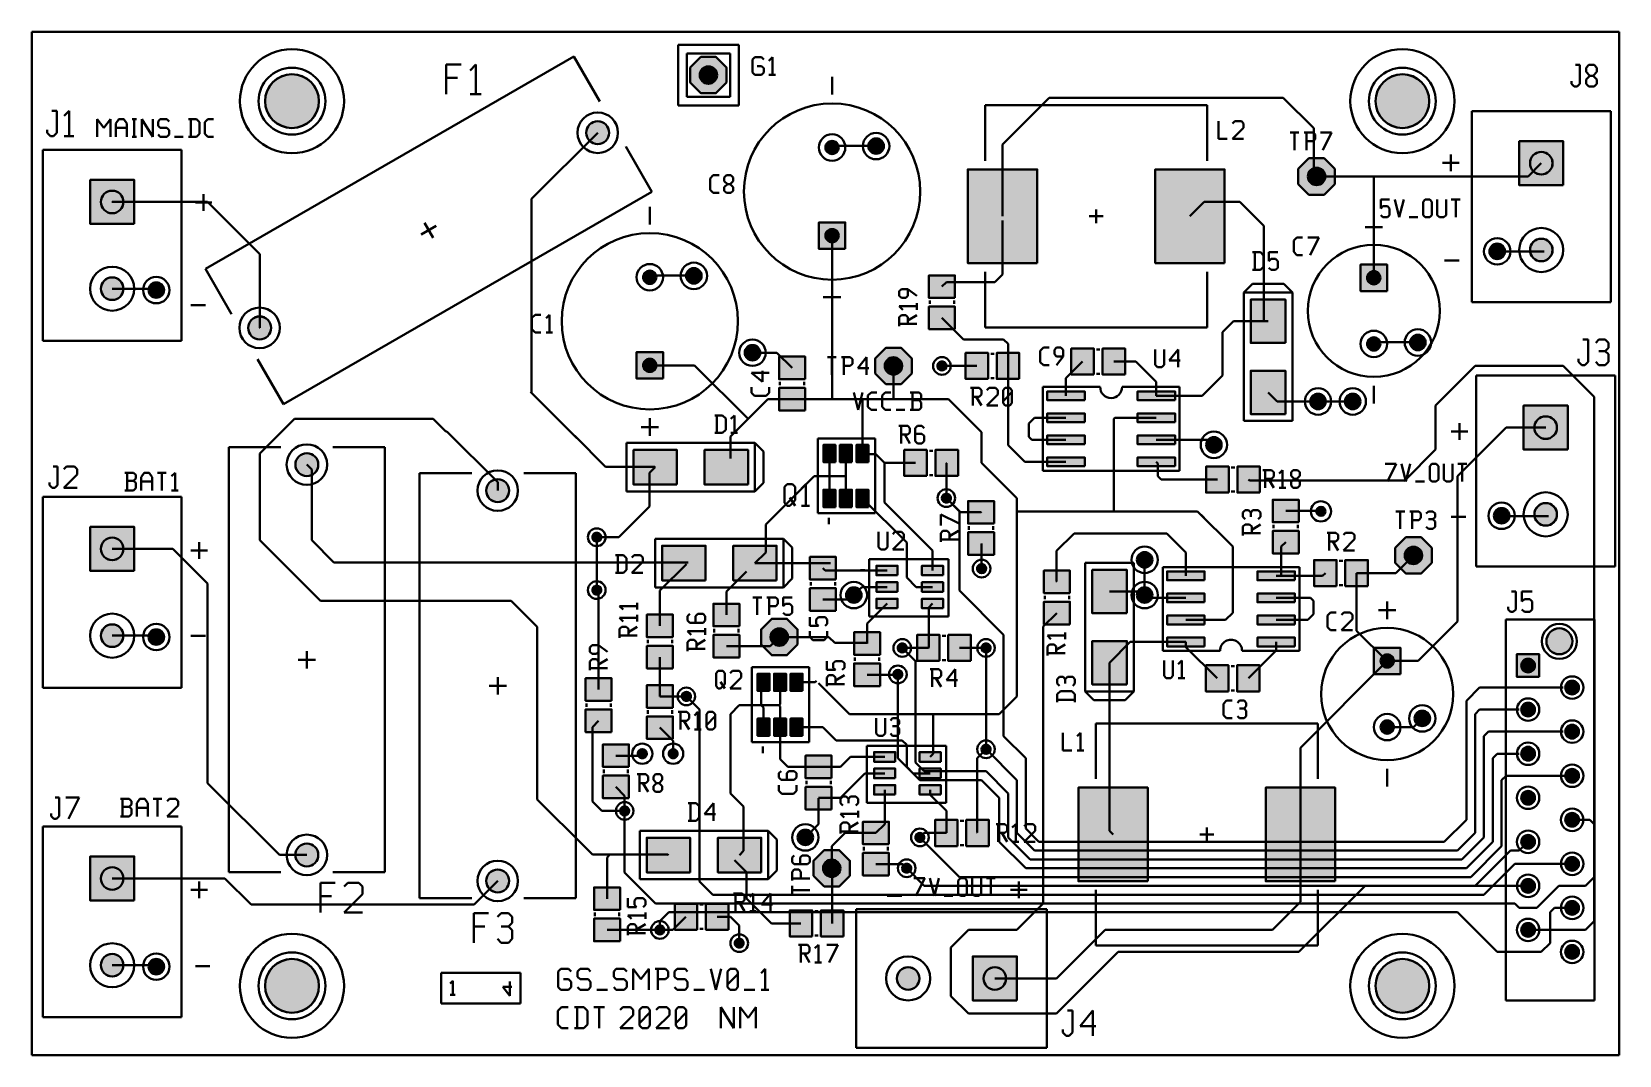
# Model space of a CAD drawing. Header units: millimetres. Extents: x 2.5 to 94, y 2.7 to 61.7.
import ezdxf

# ---------------------------------------------------------------- set-up
doc = ezdxf.new("R2010")
doc.units = ezdxf.units.MM
for name, color, linetype in [('bottom_copper', 7, 'Continuous'), ('bottom_silk', 7, 'Continuous'), ('drill_plated', 7, 'Continuous'), ('outline', 7, 'Continuous'), ('top_copper', 7, 'Continuous'), ('top_silk', 7, 'Continuous')]:
    doc.layers.add(name, color=color, linetype=linetype)

msp = doc.modelspace()

# ---------------------------------------------------------------- hatches: boundary and pattern name
at = {"layer": 'bottom_copper', "lineweight": 40}
for points in [[(42.508, 58.793), (41.893, 58.178), (41.023, 58.178), (40.408, 58.793), (40.408, 59.663), (41.023, 60.278), (41.893, 60.278), (42.508, 59.663), (42.508, 58.793)], [(41.948, 59.13), (41.92, 59.037), (41.874, 58.95), (41.812, 58.874), (41.736, 58.812), (41.649, 58.766), (41.556, 58.738), (41.458, 58.728), (41.36, 58.738), (41.267, 58.766), (41.18, 58.812), (41.104, 58.874), (41.042, 58.95), (40.996, 59.037), (40.968, 59.13), (40.958, 59.228), (40.968, 59.326), (40.996, 59.419), (41.042, 59.506), (41.104, 59.582), (41.18, 59.644), (41.267, 59.69), (41.36, 59.718), (41.458, 59.728), (41.556, 59.718), (41.649, 59.69), (41.736, 59.644), (41.812, 59.582), (41.874, 59.506), (41.92, 59.419), (41.948, 59.326), (41.958, 59.228), (41.948, 59.13)], [(18.978, 57.426), (18.89, 57.135), (18.747, 56.867), (18.554, 56.632), (18.319, 56.439), (18.051, 56.296), (17.76, 56.208), (17.458, 56.178), (17.156, 56.208), (16.865, 56.296), (16.597, 56.439), (16.362, 56.632), (16.169, 56.867), (16.026, 57.135), (15.938, 57.426), (15.908, 57.728), (15.938, 58.03), (16.026, 58.321), (16.169, 58.589), (16.362, 58.824), (16.597, 59.017), (16.865, 59.16), (17.156, 59.248), (17.458, 59.278), (17.76, 59.248), (18.051, 59.16), (18.319, 59.017), (18.554, 58.824), (18.747, 58.589), (18.89, 58.321), (18.978, 58.03), (19.008, 57.728), (18.978, 57.426)], [(82.978, 57.426), (82.89, 57.135), (82.747, 56.867), (82.554, 56.632), (82.319, 56.439), (82.051, 56.296), (81.76, 56.208), (81.458, 56.178), (81.156, 56.208), (80.865, 56.296), (80.597, 56.439), (80.362, 56.632), (80.169, 56.867), (80.026, 57.135), (79.938, 57.426), (79.908, 57.728), (79.938, 58.03), (80.026, 58.321), (80.169, 58.589), (80.362, 58.824), (80.597, 59.017), (80.865, 59.16), (81.156, 59.248), (81.458, 59.278), (81.76, 59.248), (82.051, 59.16), (82.319, 59.017), (82.554, 58.824), (82.747, 58.589), (82.89, 58.321), (82.978, 58.03), (83.008, 57.728), (82.978, 57.426)], [(35.726, 55.777), (35.689, 55.653), (35.628, 55.539), (35.546, 55.439), (35.445, 55.357), (35.331, 55.296), (35.207, 55.258), (35.079, 55.245), (34.95, 55.258), (34.826, 55.296), (34.712, 55.357), (34.612, 55.439), (34.529, 55.539), (34.468, 55.653), (34.431, 55.777), (34.418, 55.906), (34.431, 56.035), (34.468, 56.159), (34.529, 56.273), (34.612, 56.373), (34.712, 56.455), (34.826, 56.516), (34.95, 56.554), (35.079, 56.566), (35.207, 56.554), (35.331, 56.516), (35.445, 56.455), (35.546, 56.373), (35.628, 56.273), (35.689, 56.159), (35.726, 56.035), (35.739, 55.906), (35.726, 55.777)], [(48.96, 54.982), (48.938, 54.91), (48.903, 54.844), (48.855, 54.787), (48.798, 54.739), (48.732, 54.704), (48.66, 54.682), (48.586, 54.675), (48.512, 54.682), (48.44, 54.704), (48.374, 54.739), (48.317, 54.787), (48.269, 54.844), (48.234, 54.91), (48.212, 54.982), (48.205, 55.056), (48.212, 55.13), (48.234, 55.202), (48.269, 55.268), (48.317, 55.325), (48.374, 55.373), (48.44, 55.408), (48.512, 55.43), (48.586, 55.437), (48.66, 55.43), (48.732, 55.408), (48.798, 55.373), (48.855, 55.325), (48.903, 55.268), (48.938, 55.202), (48.96, 55.13), (48.967, 55.056), (48.96, 54.982)], [(51.562, 55.049), (51.537, 54.966), (51.496, 54.889), (51.44, 54.822), (51.373, 54.766), (51.296, 54.725), (51.213, 54.7), (51.126, 54.691), (51.039, 54.7), (50.956, 54.725), (50.879, 54.766), (50.812, 54.822), (50.756, 54.889), (50.715, 54.966), (50.69, 55.049), (50.681, 55.136), (50.69, 55.223), (50.715, 55.306), (50.756, 55.383), (50.812, 55.45), (50.879, 55.506), (50.956, 55.547), (51.039, 55.572), (51.126, 55.581), (51.213, 55.572), (51.296, 55.547), (51.373, 55.506), (51.44, 55.45), (51.496, 55.383), (51.537, 55.306), (51.562, 55.223), (51.571, 55.136), (51.562, 55.049)], [(90.734, 52.878), (88.194, 52.878), (88.194, 55.418), (90.734, 55.418), (90.734, 52.878)], [(77.56, 52.951), (76.945, 52.336), (76.075, 52.336), (75.46, 52.951), (75.46, 53.821), (76.075, 54.436), (76.945, 54.436), (77.56, 53.821), (77.56, 52.951)], [(90.102, 54.021), (90.065, 53.899), (90.004, 53.787), (89.924, 53.688), (89.825, 53.608), (89.713, 53.547), (89.591, 53.51), (89.464, 53.498), (89.337, 53.51), (89.215, 53.547), (89.103, 53.608), (89.004, 53.688), (88.924, 53.787), (88.863, 53.899), (88.826, 54.021), (88.814, 54.148), (88.826, 54.275), (88.863, 54.397), (88.924, 54.509), (89.004, 54.608), (89.103, 54.688), (89.215, 54.749), (89.337, 54.786), (89.464, 54.798), (89.591, 54.786), (89.713, 54.749), (89.825, 54.688), (89.924, 54.608), (90.004, 54.509), (90.065, 54.397), (90.102, 54.275), (90.114, 54.148), (90.102, 54.021)], [(8.366, 50.646), (5.826, 50.646), (5.826, 53.186), (8.366, 53.186), (8.366, 50.646)], [(77, 53.288), (76.972, 53.195), (76.926, 53.108), (76.864, 53.032), (76.788, 52.97), (76.701, 52.924), (76.608, 52.896), (76.51, 52.886), (76.412, 52.896), (76.319, 52.924), (76.232, 52.97), (76.156, 53.032), (76.094, 53.108), (76.048, 53.195), (76.02, 53.288), (76.01, 53.386), (76.02, 53.484), (76.048, 53.577), (76.094, 53.664), (76.156, 53.74), (76.232, 53.802), (76.319, 53.848), (76.412, 53.876), (76.51, 53.886), (76.608, 53.876), (76.701, 53.848), (76.788, 53.802), (76.864, 53.74), (76.926, 53.664), (76.972, 53.577), (77, 53.484), (77.01, 53.386), (77, 53.288)], [(7.734, 51.789), (7.697, 51.667), (7.636, 51.555), (7.556, 51.456), (7.457, 51.376), (7.345, 51.315), (7.223, 51.278), (7.096, 51.266), (6.969, 51.278), (6.847, 51.315), (6.735, 51.376), (6.636, 51.456), (6.556, 51.555), (6.495, 51.667), (6.458, 51.789), (6.446, 51.916), (6.458, 52.043), (6.495, 52.165), (6.556, 52.277), (6.636, 52.376), (6.735, 52.456), (6.847, 52.517), (6.969, 52.554), (7.096, 52.566), (7.223, 52.554), (7.345, 52.517), (7.457, 52.456), (7.556, 52.376), (7.636, 52.277), (7.697, 52.165), (7.734, 52.043), (7.746, 51.916), (7.734, 51.789)], [(49.348, 49.214), (47.824, 49.214), (47.824, 50.738), (49.348, 50.738), (49.348, 49.214)], [(48.96, 49.902), (48.938, 49.83), (48.903, 49.764), (48.855, 49.707), (48.798, 49.659), (48.732, 49.624), (48.66, 49.602), (48.586, 49.595), (48.512, 49.602), (48.44, 49.624), (48.374, 49.659), (48.317, 49.707), (48.269, 49.764), (48.234, 49.83), (48.212, 49.902), (48.205, 49.976), (48.212, 50.05), (48.234, 50.122), (48.269, 50.188), (48.317, 50.245), (48.374, 50.293), (48.44, 50.328), (48.512, 50.35), (48.586, 50.357), (48.66, 50.35), (48.732, 50.328), (48.798, 50.293), (48.855, 50.245), (48.903, 50.188), (48.938, 50.122), (48.96, 50.05), (48.967, 49.976), (48.96, 49.902)], [(87.36, 48.981), (87.335, 48.898), (87.294, 48.821), (87.238, 48.754), (87.171, 48.698), (87.094, 48.657), (87.011, 48.632), (86.924, 48.623), (86.837, 48.632), (86.754, 48.657), (86.677, 48.698), (86.61, 48.754), (86.554, 48.821), (86.513, 48.898), (86.488, 48.981), (86.48, 49.068), (86.488, 49.155), (86.513, 49.238), (86.554, 49.315), (86.61, 49.382), (86.677, 49.438), (86.754, 49.479), (86.837, 49.504), (86.924, 49.513), (87.011, 49.504), (87.094, 49.479), (87.171, 49.438), (87.238, 49.382), (87.294, 49.315), (87.335, 49.238), (87.36, 49.155), (87.369, 49.068), (87.36, 48.981)], [(90.102, 49.021), (90.065, 48.899), (90.004, 48.787), (89.924, 48.688), (89.825, 48.608), (89.713, 48.547), (89.591, 48.51), (89.464, 48.498), (89.337, 48.51), (89.215, 48.547), (89.103, 48.608), (89.004, 48.688), (88.924, 48.787), (88.863, 48.899), (88.826, 49.021), (88.814, 49.148), (88.826, 49.275), (88.863, 49.397), (88.924, 49.509), (89.004, 49.608), (89.103, 49.688), (89.215, 49.749), (89.337, 49.786), (89.464, 49.798), (89.591, 49.786), (89.713, 49.749), (89.825, 49.688), (89.924, 49.608), (90.004, 49.509), (90.065, 49.397), (90.102, 49.275), (90.114, 49.148), (90.102, 49.021)], [(38.456, 47.502), (38.434, 47.43), (38.399, 47.364), (38.351, 47.307), (38.294, 47.259), (38.228, 47.224), (38.156, 47.202), (38.082, 47.195), (38.008, 47.202), (37.936, 47.224), (37.87, 47.259), (37.813, 47.307), (37.765, 47.364), (37.73, 47.43), (37.708, 47.502), (37.701, 47.576), (37.708, 47.65), (37.73, 47.722), (37.765, 47.788), (37.813, 47.845), (37.87, 47.893), (37.936, 47.928), (38.008, 47.95), (38.082, 47.957), (38.156, 47.95), (38.228, 47.928), (38.294, 47.893), (38.351, 47.845), (38.399, 47.788), (38.434, 47.722), (38.456, 47.65), (38.463, 47.576), (38.456, 47.502)], [(41.058, 47.569), (41.033, 47.486), (40.992, 47.409), (40.936, 47.342), (40.869, 47.286), (40.792, 47.245), (40.709, 47.22), (40.622, 47.212), (40.535, 47.22), (40.452, 47.245), (40.375, 47.286), (40.308, 47.342), (40.252, 47.409), (40.211, 47.486), (40.186, 47.569), (40.178, 47.656), (40.186, 47.743), (40.211, 47.826), (40.252, 47.903), (40.308, 47.97), (40.375, 48.026), (40.452, 48.067), (40.535, 48.092), (40.622, 48.1), (40.709, 48.092), (40.792, 48.067), (40.869, 48.026), (40.936, 47.97), (40.992, 47.903), (41.033, 47.826), (41.058, 47.743), (41.066, 47.656), (41.058, 47.569)], [(80.574, 46.782), (79.05, 46.782), (79.05, 48.306), (80.574, 48.306), (80.574, 46.782)], [(80.186, 47.47), (80.164, 47.398), (80.129, 47.332), (80.081, 47.275), (80.024, 47.227), (79.958, 47.192), (79.886, 47.17), (79.812, 47.163), (79.738, 47.17), (79.666, 47.192), (79.6, 47.227), (79.543, 47.275), (79.495, 47.332), (79.46, 47.398), (79.438, 47.47), (79.431, 47.544), (79.438, 47.618), (79.46, 47.69), (79.495, 47.756), (79.543, 47.813), (79.6, 47.861), (79.666, 47.896), (79.738, 47.918), (79.812, 47.925), (79.886, 47.918), (79.958, 47.896), (80.024, 47.861), (80.081, 47.813), (80.129, 47.756), (80.164, 47.69), (80.186, 47.618), (80.193, 47.544), (80.186, 47.47)], [(7.734, 46.789), (7.697, 46.667), (7.636, 46.555), (7.556, 46.456), (7.457, 46.376), (7.345, 46.315), (7.223, 46.278), (7.096, 46.266), (6.969, 46.278), (6.847, 46.315), (6.735, 46.376), (6.636, 46.456), (6.556, 46.555), (6.495, 46.667), (6.458, 46.789), (6.446, 46.916), (6.458, 47.043), (6.495, 47.165), (6.556, 47.277), (6.636, 47.376), (6.735, 47.456), (6.847, 47.517), (6.969, 47.554), (7.096, 47.566), (7.223, 47.554), (7.345, 47.517), (7.457, 47.456), (7.556, 47.376), (7.636, 47.277), (7.697, 47.165), (7.734, 47.043), (7.746, 46.916), (7.734, 46.789)], [(10.072, 46.749), (10.047, 46.666), (10.006, 46.589), (9.95, 46.522), (9.883, 46.466), (9.806, 46.425), (9.723, 46.4), (9.636, 46.392), (9.549, 46.4), (9.466, 46.425), (9.389, 46.466), (9.322, 46.522), (9.266, 46.589), (9.225, 46.666), (9.2, 46.749), (9.191, 46.836), (9.2, 46.923), (9.225, 47.006), (9.266, 47.083), (9.322, 47.15), (9.389, 47.206), (9.466, 47.247), (9.549, 47.272), (9.636, 47.281), (9.723, 47.272), (9.806, 47.247), (9.883, 47.206), (9.95, 47.15), (10.006, 47.083), (10.047, 47.006), (10.072, 46.923), (10.081, 46.836), (10.072, 46.749)], [(16.241, 44.527), (16.203, 44.403), (16.142, 44.289), (16.06, 44.189), (15.96, 44.107), (15.846, 44.046), (15.722, 44.008), (15.593, 43.995), (15.464, 44.008), (15.34, 44.046), (15.226, 44.107), (15.126, 44.189), (15.044, 44.289), (14.983, 44.403), (14.945, 44.527), (14.933, 44.656), (14.945, 44.785), (14.983, 44.909), (15.044, 45.023), (15.126, 45.123), (15.226, 45.205), (15.34, 45.266), (15.464, 45.304), (15.593, 45.316), (15.722, 45.304), (15.846, 45.266), (15.96, 45.205), (16.06, 45.123), (16.142, 45.023), (16.203, 44.909), (16.241, 44.785), (16.253, 44.656), (16.241, 44.527)], [(80.186, 43.66), (80.164, 43.588), (80.129, 43.522), (80.081, 43.465), (80.024, 43.417), (79.958, 43.382), (79.886, 43.36), (79.812, 43.353), (79.738, 43.36), (79.666, 43.382), (79.6, 43.417), (79.543, 43.465), (79.495, 43.522), (79.46, 43.588), (79.438, 43.66), (79.431, 43.734), (79.438, 43.808), (79.46, 43.88), (79.495, 43.946), (79.543, 44.003), (79.6, 44.051), (79.666, 44.086), (79.738, 44.108), (79.812, 44.115), (79.886, 44.108), (79.958, 44.086), (80.024, 44.051), (80.081, 44.003), (80.129, 43.946), (80.164, 43.88), (80.186, 43.808), (80.193, 43.734), (80.186, 43.66)], [(82.788, 43.727), (82.763, 43.644), (82.722, 43.567), (82.666, 43.5), (82.599, 43.444), (82.522, 43.403), (82.439, 43.378), (82.352, 43.37), (82.265, 43.378), (82.182, 43.403), (82.105, 43.444), (82.038, 43.5), (81.982, 43.567), (81.941, 43.644), (81.916, 43.727), (81.907, 43.814), (81.916, 43.901), (81.941, 43.984), (81.982, 44.061), (82.038, 44.128), (82.105, 44.184), (82.182, 44.225), (82.265, 44.25), (82.352, 44.258), (82.439, 44.25), (82.522, 44.225), (82.599, 44.184), (82.666, 44.128), (82.722, 44.061), (82.763, 43.984), (82.788, 43.901), (82.797, 43.814), (82.788, 43.727)], [(38.844, 41.734), (37.32, 41.734), (37.32, 43.258), (38.844, 43.258), (38.844, 41.734)], [(44.434, 43.139), (44.409, 43.056), (44.368, 42.979), (44.312, 42.912), (44.245, 42.856), (44.168, 42.815), (44.085, 42.79), (43.998, 42.782), (43.911, 42.79), (43.828, 42.815), (43.751, 42.856), (43.684, 42.912), (43.628, 42.979), (43.587, 43.056), (43.562, 43.139), (43.553, 43.226), (43.562, 43.313), (43.587, 43.396), (43.628, 43.473), (43.684, 43.54), (43.751, 43.596), (43.828, 43.637), (43.911, 43.662), (43.998, 43.67), (44.085, 43.662), (44.168, 43.637), (44.245, 43.596), (44.312, 43.54), (44.368, 43.473), (44.409, 43.396), (44.434, 43.313), (44.443, 43.226), (44.434, 43.139)], [(53.176, 42.029), (52.561, 41.414), (51.691, 41.414), (51.076, 42.029), (51.076, 42.899), (51.691, 43.514), (52.561, 43.514), (53.176, 42.899), (53.176, 42.029)], [(38.456, 42.422), (38.434, 42.35), (38.399, 42.284), (38.351, 42.227), (38.294, 42.179), (38.228, 42.144), (38.156, 42.122), (38.082, 42.115), (38.008, 42.122), (37.936, 42.144), (37.87, 42.179), (37.813, 42.227), (37.765, 42.284), (37.73, 42.35), (37.708, 42.422), (37.701, 42.496), (37.708, 42.57), (37.73, 42.642), (37.765, 42.708), (37.813, 42.765), (37.87, 42.813), (37.936, 42.848), (38.008, 42.87), (38.082, 42.877), (38.156, 42.87), (38.228, 42.848), (38.294, 42.813), (38.351, 42.765), (38.399, 42.708), (38.434, 42.642), (38.456, 42.57), (38.463, 42.496), (38.456, 42.422)], [(52.616, 42.366), (52.588, 42.273), (52.542, 42.186), (52.48, 42.11), (52.404, 42.048), (52.317, 42.002), (52.224, 41.974), (52.126, 41.964), (52.028, 41.974), (51.935, 42.002), (51.848, 42.048), (51.772, 42.11), (51.71, 42.186), (51.664, 42.273), (51.636, 42.366), (51.626, 42.464), (51.636, 42.562), (51.664, 42.655), (51.71, 42.742), (51.772, 42.818), (51.848, 42.88), (51.935, 42.926), (52.028, 42.954), (52.126, 42.964), (52.224, 42.954), (52.317, 42.926), (52.404, 42.88), (52.48, 42.818), (52.542, 42.742), (52.588, 42.655), (52.616, 42.562), (52.626, 42.464), (52.616, 42.366)], [(55.169, 42.414), (55.155, 42.367), (55.131, 42.323), (55.1, 42.284), (55.061, 42.253), (55.017, 42.229), (54.97, 42.215), (54.92, 42.21), (54.87, 42.215), (54.823, 42.229), (54.779, 42.253), (54.74, 42.284), (54.709, 42.323), (54.685, 42.367), (54.671, 42.414), (54.666, 42.464), (54.671, 42.514), (54.685, 42.561), (54.709, 42.605), (54.74, 42.644), (54.779, 42.675), (54.823, 42.699), (54.87, 42.713), (54.92, 42.718), (54.97, 42.713), (55.017, 42.699), (55.061, 42.675), (55.1, 42.644), (55.131, 42.605), (55.155, 42.561), (55.169, 42.514), (55.174, 42.464), (55.169, 42.414)], [(77.032, 40.329), (77.007, 40.246), (76.966, 40.169), (76.91, 40.102), (76.843, 40.046), (76.766, 40.005), (76.683, 39.98), (76.596, 39.971), (76.509, 39.98), (76.426, 40.005), (76.349, 40.046), (76.282, 40.102), (76.226, 40.169), (76.185, 40.246), (76.16, 40.329), (76.151, 40.416), (76.16, 40.503), (76.185, 40.586), (76.226, 40.663), (76.282, 40.73), (76.349, 40.786), (76.426, 40.827), (76.509, 40.852), (76.596, 40.86), (76.683, 40.852), (76.766, 40.827), (76.843, 40.786), (76.91, 40.73), (76.966, 40.663), (77.007, 40.586), (77.032, 40.503), (77.041, 40.416), (77.032, 40.329)], [(79.032, 40.329), (79.007, 40.246), (78.966, 40.169), (78.91, 40.102), (78.843, 40.046), (78.766, 40.005), (78.683, 39.98), (78.596, 39.971), (78.509, 39.98), (78.426, 40.005), (78.349, 40.046), (78.282, 40.102), (78.226, 40.169), (78.185, 40.246), (78.16, 40.329), (78.151, 40.416), (78.16, 40.503), (78.185, 40.586), (78.226, 40.663), (78.282, 40.73), (78.349, 40.786), (78.426, 40.827), (78.509, 40.852), (78.596, 40.86), (78.683, 40.852), (78.766, 40.827), (78.843, 40.786), (78.91, 40.73), (78.966, 40.663), (79.007, 40.586), (79.032, 40.503), (79.041, 40.416), (79.032, 40.329)], [(90.988, 37.638), (88.448, 37.638), (88.448, 40.178), (90.988, 40.178), (90.988, 37.638)], [(90.356, 38.781), (90.319, 38.659), (90.258, 38.547), (90.178, 38.448), (90.079, 38.368), (89.967, 38.307), (89.845, 38.27), (89.718, 38.258), (89.591, 38.27), (89.469, 38.307), (89.357, 38.368), (89.258, 38.448), (89.178, 38.547), (89.117, 38.659), (89.08, 38.781), (89.068, 38.908), (89.08, 39.035), (89.117, 39.157), (89.178, 39.269), (89.258, 39.368), (89.357, 39.448), (89.469, 39.509), (89.591, 39.546), (89.718, 39.558), (89.845, 39.546), (89.967, 39.509), (90.079, 39.448), (90.178, 39.368), (90.258, 39.269), (90.319, 39.157), (90.356, 39.035), (90.368, 38.908), (90.356, 38.781)], [(71.032, 37.829), (71.007, 37.746), (70.966, 37.669), (70.91, 37.602), (70.843, 37.546), (70.766, 37.505), (70.683, 37.48), (70.596, 37.471), (70.509, 37.48), (70.426, 37.505), (70.349, 37.546), (70.282, 37.602), (70.226, 37.669), (70.185, 37.746), (70.16, 37.829), (70.151, 37.916), (70.16, 38.003), (70.185, 38.086), (70.226, 38.163), (70.282, 38.23), (70.349, 38.286), (70.426, 38.327), (70.509, 38.352), (70.596, 38.36), (70.683, 38.352), (70.766, 38.327), (70.843, 38.286), (70.91, 38.23), (70.966, 38.163), (71.007, 38.086), (71.032, 38.003), (71.041, 37.916), (71.032, 37.829)], [(18.964, 36.647), (18.926, 36.523), (18.865, 36.409), (18.783, 36.309), (18.683, 36.227), (18.569, 36.166), (18.445, 36.128), (18.316, 36.116), (18.187, 36.128), (18.063, 36.166), (17.949, 36.227), (17.849, 36.309), (17.767, 36.409), (17.706, 36.523), (17.668, 36.647), (17.656, 36.776), (17.668, 36.905), (17.706, 37.029), (17.767, 37.143), (17.849, 37.243), (17.949, 37.325), (18.063, 37.386), (18.187, 37.424), (18.316, 37.436), (18.445, 37.424), (18.569, 37.386), (18.683, 37.325), (18.783, 37.243), (18.865, 37.143), (18.926, 37.029), (18.964, 36.905), (18.976, 36.776), (18.964, 36.647)], [(29.964, 35.147), (29.926, 35.023), (29.865, 34.909), (29.783, 34.809), (29.683, 34.727), (29.569, 34.666), (29.445, 34.628), (29.316, 34.616), (29.187, 34.628), (29.063, 34.666), (28.949, 34.727), (28.849, 34.809), (28.767, 34.909), (28.706, 35.023), (28.668, 35.147), (28.656, 35.276), (28.668, 35.405), (28.706, 35.529), (28.767, 35.643), (28.849, 35.743), (28.949, 35.825), (29.063, 35.886), (29.187, 35.924), (29.316, 35.936), (29.445, 35.924), (29.569, 35.886), (29.683, 35.825), (29.783, 35.743), (29.865, 35.643), (29.926, 35.529), (29.964, 35.405), (29.976, 35.276), (29.964, 35.147)], [(55.423, 34.794), (55.409, 34.747), (55.385, 34.703), (55.354, 34.664), (55.315, 34.633), (55.271, 34.609), (55.224, 34.595), (55.174, 34.59), (55.124, 34.595), (55.077, 34.609), (55.033, 34.633), (54.994, 34.664), (54.963, 34.703), (54.939, 34.747), (54.925, 34.794), (54.92, 34.844), (54.925, 34.894), (54.939, 34.941), (54.963, 34.985), (54.994, 35.024), (55.033, 35.055), (55.077, 35.079), (55.124, 35.093), (55.174, 35.098), (55.224, 35.093), (55.271, 35.079), (55.315, 35.055), (55.354, 35.024), (55.385, 34.985), (55.409, 34.941), (55.423, 34.894), (55.428, 34.844), (55.423, 34.794)], [(77.013, 34.032), (76.999, 33.985), (76.975, 33.941), (76.944, 33.902), (76.905, 33.871), (76.861, 33.847), (76.814, 33.833), (76.764, 33.828), (76.714, 33.833), (76.667, 33.847), (76.623, 33.871), (76.584, 33.902), (76.553, 33.941), (76.529, 33.985), (76.515, 34.032), (76.51, 34.082), (76.515, 34.132), (76.529, 34.179), (76.553, 34.223), (76.584, 34.262), (76.623, 34.293), (76.667, 34.317), (76.714, 34.331), (76.764, 34.336), (76.814, 34.331), (76.861, 34.317), (76.905, 34.293), (76.944, 34.262), (76.975, 34.223), (76.999, 34.179), (77.013, 34.132), (77.018, 34.082), (77.013, 34.032)], [(87.614, 33.741), (87.589, 33.658), (87.548, 33.581), (87.492, 33.514), (87.425, 33.458), (87.348, 33.417), (87.265, 33.392), (87.178, 33.384), (87.091, 33.392), (87.008, 33.417), (86.931, 33.458), (86.864, 33.514), (86.808, 33.581), (86.767, 33.658), (86.742, 33.741), (86.733, 33.828), (86.742, 33.915), (86.767, 33.998), (86.808, 34.075), (86.864, 34.142), (86.931, 34.198), (87.008, 34.239), (87.091, 34.264), (87.178, 34.273), (87.265, 34.264), (87.348, 34.239), (87.425, 34.198), (87.492, 34.142), (87.548, 34.075), (87.589, 33.998), (87.614, 33.915), (87.623, 33.828), (87.614, 33.741)], [(90.356, 33.781), (90.319, 33.659), (90.258, 33.547), (90.178, 33.448), (90.079, 33.368), (89.967, 33.307), (89.845, 33.27), (89.718, 33.258), (89.591, 33.27), (89.469, 33.307), (89.357, 33.368), (89.258, 33.448), (89.178, 33.547), (89.117, 33.659), (89.08, 33.781), (89.068, 33.908), (89.08, 34.035), (89.117, 34.157), (89.178, 34.269), (89.258, 34.368), (89.357, 34.448), (89.469, 34.509), (89.591, 34.546), (89.718, 34.558), (89.845, 34.546), (89.967, 34.509), (90.079, 34.448), (90.178, 34.368), (90.258, 34.269), (90.319, 34.157), (90.356, 34.035), (90.368, 33.908), (90.356, 33.781)], [(8.366, 30.646), (5.826, 30.646), (5.826, 33.186), (8.366, 33.186), (8.366, 30.646)], [(7.734, 31.789), (7.697, 31.667), (7.636, 31.555), (7.556, 31.456), (7.457, 31.376), (7.345, 31.315), (7.223, 31.278), (7.096, 31.266), (6.969, 31.278), (6.847, 31.315), (6.735, 31.376), (6.636, 31.456), (6.556, 31.555), (6.495, 31.667), (6.458, 31.789), (6.446, 31.916), (6.458, 32.043), (6.495, 32.165), (6.556, 32.277), (6.636, 32.376), (6.735, 32.456), (6.847, 32.517), (6.969, 32.554), (7.096, 32.566), (7.223, 32.554), (7.345, 32.517), (7.457, 32.456), (7.556, 32.376), (7.636, 32.277), (7.697, 32.165), (7.734, 32.043), (7.746, 31.916), (7.734, 31.789)], [(35.273, 32.54), (35.259, 32.493), (35.235, 32.449), (35.204, 32.41), (35.165, 32.379), (35.121, 32.355), (35.074, 32.341), (35.024, 32.336), (34.974, 32.341), (34.927, 32.355), (34.883, 32.379), (34.844, 32.41), (34.813, 32.449), (34.789, 32.493), (34.775, 32.54), (34.77, 32.59), (34.775, 32.64), (34.789, 32.687), (34.813, 32.731), (34.844, 32.77), (34.883, 32.801), (34.927, 32.825), (34.974, 32.839), (35.024, 32.844), (35.074, 32.839), (35.121, 32.825), (35.165, 32.801), (35.204, 32.77), (35.235, 32.731), (35.259, 32.687), (35.273, 32.64), (35.278, 32.59), (35.273, 32.54)], [(83.148, 31.107), (82.533, 30.492), (81.663, 30.492), (81.048, 31.107), (81.048, 31.977), (81.663, 32.592), (82.533, 32.592), (83.148, 31.977), (83.148, 31.107)], [(82.588, 31.444), (82.56, 31.351), (82.514, 31.264), (82.452, 31.188), (82.376, 31.126), (82.289, 31.08), (82.196, 31.052), (82.098, 31.042), (82, 31.052), (81.907, 31.08), (81.82, 31.126), (81.744, 31.188), (81.682, 31.264), (81.636, 31.351), (81.608, 31.444), (81.598, 31.542), (81.608, 31.64), (81.636, 31.733), (81.682, 31.82), (81.744, 31.896), (81.82, 31.958), (81.907, 32.004), (82, 32.032), (82.098, 32.042), (82.196, 32.032), (82.289, 32.004), (82.376, 31.958), (82.452, 31.896), (82.514, 31.82), (82.56, 31.733), (82.588, 31.64), (82.598, 31.542), (82.588, 31.444)], [(67.04, 31.201), (67.015, 31.118), (66.974, 31.041), (66.918, 30.974), (66.851, 30.918), (66.774, 30.877), (66.691, 30.852), (66.604, 30.843), (66.517, 30.852), (66.434, 30.877), (66.357, 30.918), (66.29, 30.974), (66.234, 31.041), (66.193, 31.118), (66.168, 31.201), (66.159, 31.288), (66.168, 31.375), (66.193, 31.458), (66.234, 31.535), (66.29, 31.602), (66.357, 31.658), (66.434, 31.699), (66.517, 31.724), (66.604, 31.733), (66.691, 31.724), (66.774, 31.699), (66.851, 31.658), (66.918, 31.602), (66.974, 31.535), (67.015, 31.458), (67.04, 31.375), (67.049, 31.288), (67.04, 31.201)], [(57.455, 30.73), (57.441, 30.683), (57.417, 30.639), (57.386, 30.6), (57.347, 30.569), (57.303, 30.545), (57.256, 30.531), (57.206, 30.526), (57.156, 30.531), (57.109, 30.545), (57.065, 30.569), (57.026, 30.6), (56.995, 30.639), (56.971, 30.683), (56.957, 30.73), (56.952, 30.78), (56.957, 30.83), (56.971, 30.877), (56.995, 30.921), (57.026, 30.96), (57.065, 30.991), (57.109, 31.015), (57.156, 31.029), (57.206, 31.034), (57.256, 31.029), (57.303, 31.015), (57.347, 30.991), (57.386, 30.96), (57.417, 30.921), (57.441, 30.877), (57.455, 30.83), (57.46, 30.78), (57.455, 30.73)], [(35.273, 29.492), (35.259, 29.445), (35.235, 29.401), (35.204, 29.362), (35.165, 29.331), (35.121, 29.307), (35.074, 29.293), (35.024, 29.288), (34.974, 29.293), (34.927, 29.307), (34.883, 29.331), (34.844, 29.362), (34.813, 29.401), (34.789, 29.445), (34.775, 29.492), (34.77, 29.542), (34.775, 29.592), (34.789, 29.639), (34.813, 29.683), (34.844, 29.722), (34.883, 29.753), (34.927, 29.777), (34.974, 29.791), (35.024, 29.796), (35.074, 29.791), (35.121, 29.777), (35.165, 29.753), (35.204, 29.722), (35.235, 29.683), (35.259, 29.639), (35.273, 29.592), (35.278, 29.542), (35.273, 29.492)], [(50.276, 29.169), (50.251, 29.086), (50.21, 29.009), (50.154, 28.942), (50.087, 28.886), (50.01, 28.845), (49.927, 28.82), (49.84, 28.811), (49.753, 28.82), (49.67, 28.845), (49.593, 28.886), (49.526, 28.942), (49.47, 29.009), (49.429, 29.086), (49.404, 29.169), (49.396, 29.256), (49.404, 29.343), (49.429, 29.426), (49.47, 29.503), (49.526, 29.57), (49.593, 29.626), (49.67, 29.667), (49.753, 29.692), (49.84, 29.701), (49.927, 29.692), (50.01, 29.667), (50.087, 29.626), (50.154, 29.57), (50.21, 29.503), (50.251, 29.426), (50.276, 29.343), (50.285, 29.256), (50.276, 29.169)], [(67.04, 29.169), (67.015, 29.086), (66.974, 29.009), (66.918, 28.942), (66.851, 28.886), (66.774, 28.845), (66.691, 28.82), (66.604, 28.811), (66.517, 28.82), (66.434, 28.845), (66.357, 28.886), (66.29, 28.942), (66.234, 29.009), (66.193, 29.086), (66.168, 29.169), (66.159, 29.256), (66.168, 29.343), (66.193, 29.426), (66.234, 29.503), (66.29, 29.57), (66.357, 29.626), (66.434, 29.667), (66.517, 29.692), (66.604, 29.701), (66.691, 29.692), (66.774, 29.667), (66.851, 29.626), (66.918, 29.57), (66.974, 29.503), (67.015, 29.426), (67.04, 29.343), (67.049, 29.256), (67.04, 29.169)], [(7.734, 26.789), (7.697, 26.667), (7.636, 26.555), (7.556, 26.456), (7.457, 26.376), (7.345, 26.315), (7.223, 26.278), (7.096, 26.266), (6.969, 26.278), (6.847, 26.315), (6.735, 26.376), (6.636, 26.456), (6.556, 26.555), (6.495, 26.667), (6.458, 26.789), (6.446, 26.916), (6.458, 27.043), (6.495, 27.165), (6.556, 27.277), (6.636, 27.376), (6.735, 27.456), (6.847, 27.517), (6.969, 27.554), (7.096, 27.566), (7.223, 27.554), (7.345, 27.517), (7.457, 27.456), (7.556, 27.376), (7.636, 27.277), (7.697, 27.165), (7.734, 27.043), (7.746, 26.916), (7.734, 26.789)], [(46.595, 26.402), (45.98, 25.787), (45.11, 25.787), (44.495, 26.402), (44.495, 27.272), (45.11, 27.887), (45.98, 27.887), (46.595, 27.272), (46.595, 26.402)], [(10.072, 26.749), (10.047, 26.666), (10.006, 26.589), (9.95, 26.522), (9.883, 26.466), (9.806, 26.425), (9.723, 26.4), (9.636, 26.392), (9.549, 26.4), (9.466, 26.425), (9.389, 26.466), (9.322, 26.522), (9.266, 26.589), (9.225, 26.666), (9.2, 26.749), (9.191, 26.836), (9.2, 26.923), (9.225, 27.006), (9.266, 27.083), (9.322, 27.15), (9.389, 27.206), (9.466, 27.247), (9.549, 27.272), (9.636, 27.28), (9.723, 27.272), (9.806, 27.247), (9.883, 27.206), (9.95, 27.15), (10.006, 27.083), (10.047, 27.006), (10.072, 26.923), (10.081, 26.836), (10.072, 26.749)], [(46.035, 26.739), (46.007, 26.645), (45.96, 26.559), (45.898, 26.483), (45.822, 26.421), (45.736, 26.375), (45.642, 26.346), (45.545, 26.337), (45.447, 26.346), (45.353, 26.375), (45.267, 26.421), (45.191, 26.483), (45.129, 26.559), (45.083, 26.645), (45.054, 26.739), (45.045, 26.837), (45.054, 26.934), (45.083, 27.028), (45.129, 27.114), (45.191, 27.19), (45.267, 27.252), (45.353, 27.299), (45.447, 27.327), (45.545, 27.337), (45.642, 27.327), (45.736, 27.299), (45.822, 27.252), (45.898, 27.19), (45.96, 27.114), (46.007, 27.028), (46.035, 26.934), (46.045, 26.837), (46.035, 26.739)], [(91.24, 26.443), (91.198, 26.302), (91.128, 26.173), (91.035, 26.059), (90.922, 25.966), (90.792, 25.897), (90.652, 25.854), (90.505, 25.84), (90.359, 25.854), (90.219, 25.897), (90.089, 25.966), (89.976, 26.059), (89.882, 26.173), (89.813, 26.302), (89.77, 26.443), (89.756, 26.589), (89.77, 26.735), (89.813, 26.876), (89.882, 27.005), (89.976, 27.119), (90.089, 27.212), (90.219, 27.281), (90.359, 27.324), (90.505, 27.338), (90.652, 27.324), (90.792, 27.281), (90.922, 27.212), (91.035, 27.119), (91.128, 27.005), (91.198, 26.876), (91.24, 26.735), (91.255, 26.589), (91.24, 26.443)], [(52.883, 26.158), (52.869, 26.111), (52.845, 26.067), (52.814, 26.028), (52.775, 25.997), (52.731, 25.973), (52.684, 25.959), (52.634, 25.954), (52.584, 25.959), (52.537, 25.973), (52.493, 25.997), (52.454, 26.028), (52.423, 26.067), (52.399, 26.111), (52.385, 26.158), (52.38, 26.208), (52.385, 26.258), (52.399, 26.305), (52.423, 26.349), (52.454, 26.388), (52.493, 26.419), (52.537, 26.443), (52.584, 26.457), (52.634, 26.462), (52.684, 26.457), (52.731, 26.443), (52.775, 26.419), (52.814, 26.388), (52.845, 26.349), (52.869, 26.305), (52.883, 26.258), (52.888, 26.208), (52.883, 26.158)], [(57.709, 26.158), (57.695, 26.111), (57.671, 26.067), (57.64, 26.028), (57.601, 25.997), (57.557, 25.973), (57.51, 25.959), (57.46, 25.954), (57.41, 25.959), (57.363, 25.973), (57.319, 25.997), (57.28, 26.028), (57.249, 26.067), (57.225, 26.111), (57.211, 26.158), (57.206, 26.208), (57.211, 26.258), (57.225, 26.305), (57.249, 26.349), (57.28, 26.388), (57.319, 26.419), (57.363, 26.443), (57.41, 26.457), (57.46, 26.462), (57.51, 26.457), (57.557, 26.443), (57.601, 26.419), (57.64, 26.388), (57.671, 26.349), (57.695, 26.305), (57.709, 26.258), (57.714, 26.208), (57.709, 26.158)], [(81.344, 24.694), (79.82, 24.694), (79.82, 26.218), (81.344, 26.218), (81.344, 24.694)], [(80.956, 25.382), (80.934, 25.31), (80.899, 25.244), (80.851, 25.187), (80.794, 25.139), (80.728, 25.104), (80.656, 25.082), (80.582, 25.075), (80.508, 25.082), (80.436, 25.104), (80.37, 25.139), (80.312, 25.187), (80.265, 25.244), (80.23, 25.31), (80.208, 25.382), (80.201, 25.456), (80.208, 25.53), (80.23, 25.602), (80.265, 25.668), (80.312, 25.725), (80.37, 25.773), (80.436, 25.808), (80.508, 25.83), (80.582, 25.837), (80.656, 25.83), (80.728, 25.808), (80.794, 25.773), (80.851, 25.725), (80.899, 25.668), (80.934, 25.602), (80.956, 25.53), (80.963, 25.456), (80.956, 25.382)], [(89.35, 24.544), (88.054, 24.544), (88.054, 25.84), (89.35, 25.84), (89.35, 24.544)], [(52.629, 24.634), (52.615, 24.587), (52.591, 24.543), (52.56, 24.504), (52.521, 24.473), (52.477, 24.449), (52.43, 24.435), (52.38, 24.43), (52.33, 24.435), (52.283, 24.449), (52.239, 24.473), (52.2, 24.504), (52.169, 24.543), (52.145, 24.587), (52.131, 24.634), (52.126, 24.684), (52.131, 24.734), (52.145, 24.781), (52.169, 24.825), (52.2, 24.864), (52.239, 24.895), (52.283, 24.919), (52.33, 24.933), (52.38, 24.938), (52.43, 24.933), (52.477, 24.919), (52.521, 24.895), (52.56, 24.864), (52.591, 24.825), (52.615, 24.781), (52.629, 24.734), (52.634, 24.684), (52.629, 24.634)], [(89.088, 25.115), (89.066, 25.041), (89.029, 24.973), (88.98, 24.914), (88.921, 24.865), (88.853, 24.828), (88.779, 24.806), (88.702, 24.798), (88.625, 24.806), (88.551, 24.828), (88.483, 24.865), (88.424, 24.914), (88.375, 24.973), (88.338, 25.041), (88.316, 25.115), (88.308, 25.192), (88.316, 25.269), (88.338, 25.343), (88.375, 25.411), (88.424, 25.47), (88.483, 25.519), (88.551, 25.556), (88.625, 25.578), (88.702, 25.586), (88.779, 25.578), (88.853, 25.556), (88.921, 25.519), (88.98, 25.47), (89.029, 25.411), (89.066, 25.343), (89.088, 25.269), (89.096, 25.192), (89.088, 25.115)], [(91.628, 23.845), (91.606, 23.771), (91.569, 23.703), (91.52, 23.644), (91.461, 23.595), (91.393, 23.558), (91.319, 23.536), (91.242, 23.528), (91.165, 23.536), (91.091, 23.558), (91.023, 23.595), (90.964, 23.644), (90.915, 23.703), (90.878, 23.771), (90.856, 23.845), (90.848, 23.922), (90.856, 23.999), (90.878, 24.073), (90.915, 24.141), (90.964, 24.2), (91.023, 24.249), (91.091, 24.286), (91.165, 24.308), (91.242, 24.316), (91.319, 24.308), (91.393, 24.286), (91.461, 24.249), (91.52, 24.2), (91.569, 24.141), (91.606, 24.073), (91.628, 23.999), (91.636, 23.922), (91.628, 23.845)], [(40.437, 23.364), (40.423, 23.317), (40.399, 23.273), (40.368, 23.234), (40.329, 23.203), (40.285, 23.179), (40.238, 23.165), (40.188, 23.16), (40.138, 23.165), (40.091, 23.179), (40.047, 23.203), (40.008, 23.234), (39.977, 23.273), (39.953, 23.317), (39.939, 23.364), (39.934, 23.414), (39.939, 23.464), (39.953, 23.511), (39.977, 23.555), (40.008, 23.594), (40.047, 23.625), (40.091, 23.649), (40.138, 23.663), (40.188, 23.668), (40.238, 23.663), (40.285, 23.649), (40.329, 23.625), (40.368, 23.594), (40.399, 23.555), (40.423, 23.511), (40.437, 23.464), (40.442, 23.414), (40.437, 23.364)], [(89.088, 22.575), (89.066, 22.501), (89.029, 22.433), (88.98, 22.374), (88.921, 22.325), (88.853, 22.288), (88.779, 22.266), (88.702, 22.258), (88.625, 22.266), (88.551, 22.288), (88.483, 22.325), (88.424, 22.374), (88.375, 22.433), (88.338, 22.501), (88.316, 22.575), (88.308, 22.652), (88.316, 22.729), (88.338, 22.803), (88.375, 22.871), (88.424, 22.93), (88.483, 22.979), (88.551, 23.016), (88.625, 23.038), (88.702, 23.046), (88.779, 23.038), (88.853, 23.016), (88.921, 22.979), (88.98, 22.93), (89.029, 22.871), (89.066, 22.803), (89.088, 22.729), (89.096, 22.652), (89.088, 22.575)], [(80.956, 21.572), (80.934, 21.5), (80.899, 21.434), (80.851, 21.377), (80.794, 21.329), (80.728, 21.294), (80.656, 21.272), (80.582, 21.265), (80.508, 21.272), (80.436, 21.294), (80.37, 21.329), (80.312, 21.377), (80.265, 21.434), (80.23, 21.5), (80.208, 21.572), (80.201, 21.646), (80.208, 21.72), (80.23, 21.792), (80.265, 21.858), (80.312, 21.915), (80.37, 21.963), (80.436, 21.998), (80.508, 22.02), (80.582, 22.027), (80.656, 22.02), (80.728, 21.998), (80.794, 21.963), (80.851, 21.915), (80.899, 21.858), (80.934, 21.792), (80.956, 21.72), (80.963, 21.646), (80.956, 21.572)], [(83.042, 22.057), (83.017, 21.974), (82.976, 21.897), (82.92, 21.83), (82.853, 21.774), (82.776, 21.733), (82.693, 21.708), (82.606, 21.7), (82.519, 21.708), (82.436, 21.733), (82.359, 21.774), (82.292, 21.83), (82.236, 21.897), (82.195, 21.974), (82.17, 22.057), (82.161, 22.144), (82.17, 22.231), (82.195, 22.314), (82.236, 22.391), (82.292, 22.458), (82.359, 22.514), (82.436, 22.555), (82.519, 22.58), (82.606, 22.588), (82.693, 22.58), (82.776, 22.555), (82.853, 22.514), (82.92, 22.458), (82.976, 22.391), (83.017, 22.314), (83.042, 22.231), (83.05, 22.144), (83.042, 22.057)], [(91.628, 21.305), (91.606, 21.231), (91.569, 21.163), (91.52, 21.104), (91.461, 21.055), (91.393, 21.018), (91.319, 20.996), (91.242, 20.988), (91.165, 20.996), (91.091, 21.018), (91.023, 21.055), (90.964, 21.104), (90.915, 21.163), (90.878, 21.231), (90.856, 21.305), (90.848, 21.382), (90.856, 21.459), (90.878, 21.533), (90.915, 21.601), (90.964, 21.66), (91.023, 21.709), (91.091, 21.746), (91.165, 21.768), (91.242, 21.776), (91.319, 21.768), (91.393, 21.746), (91.461, 21.709), (91.52, 21.66), (91.569, 21.601), (91.606, 21.533), (91.628, 21.459), (91.636, 21.382), (91.628, 21.305)], [(37.897, 20.062), (37.883, 20.015), (37.859, 19.971), (37.828, 19.932), (37.789, 19.901), (37.745, 19.877), (37.698, 19.863), (37.648, 19.858), (37.598, 19.863), (37.551, 19.877), (37.507, 19.901), (37.468, 19.932), (37.437, 19.971), (37.413, 20.015), (37.399, 20.062), (37.394, 20.112), (37.399, 20.162), (37.413, 20.209), (37.437, 20.253), (37.468, 20.292), (37.507, 20.323), (37.551, 20.347), (37.598, 20.361), (37.648, 20.366), (37.698, 20.361), (37.745, 20.347), (37.789, 20.323), (37.828, 20.292), (37.859, 20.253), (37.883, 20.209), (37.897, 20.162), (37.902, 20.112), (37.897, 20.062)], [(39.675, 20.062), (39.661, 20.015), (39.637, 19.971), (39.606, 19.932), (39.567, 19.901), (39.523, 19.877), (39.476, 19.863), (39.426, 19.858), (39.376, 19.863), (39.329, 19.877), (39.285, 19.901), (39.246, 19.932), (39.215, 19.971), (39.191, 20.015), (39.177, 20.062), (39.172, 20.112), (39.177, 20.162), (39.191, 20.209), (39.215, 20.253), (39.246, 20.292), (39.285, 20.323), (39.329, 20.347), (39.376, 20.361), (39.426, 20.366), (39.476, 20.361), (39.523, 20.347), (39.567, 20.323), (39.606, 20.292), (39.637, 20.253), (39.661, 20.209), (39.675, 20.162), (39.68, 20.112), (39.675, 20.062)], [(57.709, 20.316), (57.695, 20.269), (57.671, 20.225), (57.64, 20.186), (57.601, 20.155), (57.557, 20.131), (57.51, 20.117), (57.46, 20.112), (57.41, 20.117), (57.363, 20.131), (57.319, 20.155), (57.28, 20.186), (57.249, 20.225), (57.225, 20.269), (57.211, 20.316), (57.206, 20.366), (57.211, 20.416), (57.225, 20.463), (57.249, 20.507), (57.28, 20.546), (57.319, 20.577), (57.363, 20.601), (57.41, 20.615), (57.46, 20.62), (57.51, 20.615), (57.557, 20.601), (57.601, 20.577), (57.64, 20.546), (57.671, 20.507), (57.695, 20.463), (57.709, 20.416), (57.714, 20.366), (57.709, 20.316)], [(89.088, 20.035), (89.066, 19.961), (89.029, 19.893), (88.98, 19.834), (88.921, 19.785), (88.853, 19.748), (88.779, 19.726), (88.702, 19.718), (88.625, 19.726), (88.551, 19.748), (88.483, 19.785), (88.424, 19.834), (88.375, 19.893), (88.338, 19.961), (88.316, 20.035), (88.308, 20.112), (88.316, 20.189), (88.338, 20.263), (88.375, 20.331), (88.424, 20.39), (88.483, 20.439), (88.551, 20.476), (88.625, 20.498), (88.702, 20.506), (88.779, 20.498), (88.853, 20.476), (88.921, 20.439), (88.98, 20.39), (89.029, 20.331), (89.066, 20.263), (89.088, 20.189), (89.096, 20.112), (89.088, 20.035)], [(91.628, 18.765), (91.606, 18.691), (91.569, 18.623), (91.52, 18.564), (91.461, 18.515), (91.393, 18.478), (91.319, 18.456), (91.242, 18.448), (91.165, 18.456), (91.091, 18.478), (91.023, 18.515), (90.964, 18.564), (90.915, 18.623), (90.878, 18.691), (90.856, 18.765), (90.848, 18.842), (90.856, 18.919), (90.878, 18.993), (90.915, 19.061), (90.964, 19.12), (91.023, 19.169), (91.091, 19.206), (91.165, 19.228), (91.242, 19.236), (91.319, 19.228), (91.393, 19.206), (91.461, 19.169), (91.52, 19.12), (91.569, 19.061), (91.606, 18.993), (91.628, 18.919), (91.636, 18.842), (91.628, 18.765)], [(89.088, 17.495), (89.066, 17.421), (89.029, 17.353), (88.98, 17.294), (88.921, 17.245), (88.853, 17.208), (88.779, 17.186), (88.702, 17.178), (88.625, 17.186), (88.551, 17.208), (88.483, 17.245), (88.424, 17.294), (88.375, 17.353), (88.338, 17.421), (88.316, 17.495), (88.308, 17.572), (88.316, 17.649), (88.338, 17.723), (88.375, 17.791), (88.424, 17.85), (88.483, 17.899), (88.551, 17.936), (88.625, 17.958), (88.702, 17.966), (88.779, 17.958), (88.853, 17.936), (88.921, 17.899), (88.98, 17.85), (89.029, 17.791), (89.066, 17.723), (89.088, 17.649), (89.096, 17.572), (89.088, 17.495)], [(36.881, 16.76), (36.867, 16.713), (36.843, 16.669), (36.812, 16.63), (36.773, 16.599), (36.729, 16.575), (36.682, 16.561), (36.632, 16.556), (36.582, 16.561), (36.535, 16.575), (36.491, 16.599), (36.452, 16.63), (36.421, 16.669), (36.397, 16.713), (36.383, 16.76), (36.378, 16.81), (36.383, 16.86), (36.397, 16.907), (36.421, 16.951), (36.452, 16.99), (36.491, 17.021), (36.535, 17.045), (36.582, 17.059), (36.632, 17.064), (36.682, 17.059), (36.729, 17.045), (36.773, 17.021), (36.812, 16.99), (36.843, 16.951), (36.867, 16.907), (36.881, 16.86), (36.886, 16.81), (36.881, 16.76)], [(91.628, 16.225), (91.606, 16.151), (91.569, 16.083), (91.52, 16.024), (91.461, 15.975), (91.393, 15.938), (91.319, 15.916), (91.242, 15.908), (91.165, 15.916), (91.091, 15.938), (91.023, 15.975), (90.964, 16.024), (90.915, 16.083), (90.878, 16.151), (90.856, 16.225), (90.848, 16.302), (90.856, 16.379), (90.878, 16.453), (90.915, 16.521), (90.964, 16.58), (91.023, 16.629), (91.091, 16.666), (91.165, 16.688), (91.242, 16.696), (91.319, 16.688), (91.393, 16.666), (91.461, 16.629), (91.52, 16.58), (91.569, 16.521), (91.606, 16.453), (91.628, 16.379), (91.636, 16.302), (91.628, 16.225)], [(47.482, 15.199), (47.457, 15.116), (47.416, 15.039), (47.36, 14.972), (47.293, 14.916), (47.216, 14.875), (47.133, 14.85), (47.046, 14.841), (46.959, 14.85), (46.876, 14.875), (46.799, 14.916), (46.732, 14.972), (46.676, 15.039), (46.635, 15.116), (46.61, 15.199), (46.602, 15.286), (46.61, 15.373), (46.635, 15.456), (46.676, 15.533), (46.732, 15.6), (46.799, 15.656), (46.876, 15.697), (46.959, 15.722), (47.046, 15.73), (47.133, 15.722), (47.216, 15.697), (47.293, 15.656), (47.36, 15.6), (47.416, 15.533), (47.457, 15.456), (47.482, 15.373), (47.49, 15.286), (47.482, 15.199)], [(18.964, 14.147), (18.926, 14.023), (18.865, 13.909), (18.783, 13.809), (18.683, 13.727), (18.569, 13.666), (18.445, 13.628), (18.316, 13.616), (18.187, 13.628), (18.063, 13.666), (17.949, 13.727), (17.849, 13.809), (17.767, 13.909), (17.706, 14.023), (17.668, 14.147), (17.656, 14.276), (17.668, 14.405), (17.706, 14.529), (17.767, 14.643), (17.849, 14.743), (17.949, 14.825), (18.063, 14.886), (18.187, 14.924), (18.316, 14.936), (18.445, 14.924), (18.569, 14.886), (18.683, 14.825), (18.783, 14.743), (18.865, 14.643), (18.926, 14.529), (18.964, 14.405), (18.976, 14.276), (18.964, 14.147)], [(53.899, 15.236), (53.885, 15.189), (53.861, 15.145), (53.83, 15.106), (53.791, 15.075), (53.747, 15.051), (53.7, 15.037), (53.65, 15.032), (53.6, 15.037), (53.553, 15.051), (53.509, 15.075), (53.47, 15.106), (53.439, 15.145), (53.415, 15.189), (53.401, 15.236), (53.396, 15.286), (53.401, 15.336), (53.415, 15.383), (53.439, 15.427), (53.47, 15.466), (53.509, 15.497), (53.553, 15.521), (53.6, 15.535), (53.65, 15.54), (53.7, 15.535), (53.747, 15.521), (53.791, 15.497), (53.83, 15.466), (53.861, 15.427), (53.885, 15.383), (53.899, 15.336), (53.904, 15.286), (53.899, 15.236)], [(89.088, 14.955), (89.066, 14.881), (89.029, 14.813), (88.98, 14.754), (88.921, 14.705), (88.853, 14.668), (88.779, 14.646), (88.702, 14.638), (88.625, 14.646), (88.551, 14.668), (88.483, 14.705), (88.424, 14.754), (88.375, 14.813), (88.338, 14.881), (88.316, 14.955), (88.308, 15.032), (88.316, 15.109), (88.338, 15.183), (88.375, 15.251), (88.424, 15.31), (88.483, 15.359), (88.551, 15.396), (88.625, 15.418), (88.702, 15.426), (88.779, 15.418), (88.853, 15.396), (88.921, 15.359), (88.98, 15.31), (89.029, 15.251), (89.066, 15.183), (89.088, 15.109), (89.096, 15.032), (89.088, 14.955)], [(8.366, 11.646), (5.826, 11.646), (5.826, 14.186), (8.366, 14.186), (8.366, 11.646)], [(49.62, 13.073), (49.005, 12.458), (48.135, 12.458), (47.52, 13.073), (47.52, 13.943), (48.135, 14.558), (49.005, 14.558), (49.62, 13.943), (49.62, 13.073)], [(49.06, 13.41), (49.032, 13.317), (48.986, 13.23), (48.924, 13.154), (48.848, 13.092), (48.761, 13.046), (48.668, 13.018), (48.57, 13.008), (48.472, 13.018), (48.379, 13.046), (48.292, 13.092), (48.216, 13.154), (48.154, 13.23), (48.108, 13.317), (48.08, 13.41), (48.07, 13.508), (48.08, 13.606), (48.108, 13.699), (48.154, 13.786), (48.216, 13.862), (48.292, 13.924), (48.379, 13.97), (48.472, 13.998), (48.57, 14.008), (48.668, 13.998), (48.761, 13.97), (48.848, 13.924), (48.924, 13.862), (48.986, 13.786), (49.032, 13.699), (49.06, 13.606), (49.07, 13.508), (49.06, 13.41)], [(53.137, 13.458), (53.123, 13.411), (53.099, 13.367), (53.068, 13.328), (53.029, 13.297), (52.985, 13.273), (52.938, 13.259), (52.888, 13.254), (52.838, 13.259), (52.791, 13.273), (52.747, 13.297), (52.708, 13.328), (52.677, 13.367), (52.653, 13.411), (52.639, 13.458), (52.634, 13.508), (52.639, 13.558), (52.653, 13.605), (52.677, 13.649), (52.708, 13.688), (52.747, 13.719), (52.791, 13.743), (52.838, 13.757), (52.888, 13.762), (52.938, 13.757), (52.985, 13.743), (53.029, 13.719), (53.068, 13.688), (53.099, 13.649), (53.123, 13.605), (53.137, 13.558), (53.142, 13.508), (53.137, 13.458)], [(91.628, 13.685), (91.606, 13.611), (91.569, 13.543), (91.52, 13.484), (91.461, 13.435), (91.393, 13.398), (91.319, 13.376), (91.242, 13.368), (91.165, 13.376), (91.091, 13.398), (91.023, 13.435), (90.964, 13.484), (90.915, 13.543), (90.878, 13.611), (90.856, 13.685), (90.848, 13.762), (90.856, 13.839), (90.878, 13.913), (90.915, 13.981), (90.964, 14.04), (91.023, 14.089), (91.091, 14.126), (91.165, 14.148), (91.242, 14.156), (91.319, 14.148), (91.393, 14.126), (91.461, 14.089), (91.52, 14.04), (91.569, 13.981), (91.606, 13.913), (91.628, 13.839), (91.636, 13.762), (91.628, 13.685)], [(7.734, 12.789), (7.697, 12.667), (7.636, 12.555), (7.556, 12.456), (7.457, 12.376), (7.345, 12.315), (7.223, 12.278), (7.096, 12.266), (6.969, 12.278), (6.847, 12.315), (6.735, 12.376), (6.636, 12.456), (6.556, 12.555), (6.495, 12.667), (6.458, 12.789), (6.446, 12.916), (6.458, 13.043), (6.495, 13.165), (6.556, 13.277), (6.636, 13.376), (6.735, 13.456), (6.847, 13.517), (6.969, 13.554), (7.096, 13.566), (7.223, 13.554), (7.345, 13.517), (7.457, 13.456), (7.556, 13.376), (7.636, 13.277), (7.697, 13.165), (7.734, 13.043), (7.746, 12.916), (7.734, 12.789)], [(29.964, 12.647), (29.926, 12.523), (29.865, 12.409), (29.783, 12.309), (29.683, 12.227), (29.569, 12.166), (29.445, 12.128), (29.316, 12.116), (29.187, 12.128), (29.063, 12.166), (28.949, 12.227), (28.849, 12.309), (28.767, 12.409), (28.706, 12.523), (28.668, 12.647), (28.656, 12.776), (28.668, 12.905), (28.706, 13.029), (28.767, 13.143), (28.849, 13.243), (28.949, 13.325), (29.063, 13.386), (29.187, 13.424), (29.316, 13.436), (29.445, 13.424), (29.569, 13.386), (29.683, 13.325), (29.783, 13.243), (29.865, 13.143), (29.926, 13.029), (29.964, 12.905), (29.976, 12.776), (29.964, 12.647)], [(89.088, 12.415), (89.066, 12.341), (89.029, 12.273), (88.98, 12.214), (88.921, 12.165), (88.853, 12.128), (88.779, 12.106), (88.702, 12.098), (88.625, 12.106), (88.551, 12.128), (88.483, 12.165), (88.424, 12.214), (88.375, 12.273), (88.338, 12.341), (88.316, 12.415), (88.308, 12.492), (88.316, 12.569), (88.338, 12.643), (88.375, 12.711), (88.424, 12.77), (88.483, 12.819), (88.551, 12.856), (88.625, 12.878), (88.702, 12.886), (88.779, 12.878), (88.853, 12.856), (88.921, 12.819), (88.98, 12.77), (89.029, 12.711), (89.066, 12.643), (89.088, 12.569), (89.096, 12.492), (89.088, 12.415)], [(91.628, 11.145), (91.606, 11.071), (91.569, 11.003), (91.52, 10.944), (91.461, 10.895), (91.393, 10.858), (91.319, 10.836), (91.242, 10.828), (91.165, 10.836), (91.091, 10.858), (91.023, 10.895), (90.964, 10.944), (90.915, 11.003), (90.878, 11.071), (90.856, 11.145), (90.848, 11.222), (90.856, 11.299), (90.878, 11.373), (90.915, 11.441), (90.964, 11.5), (91.023, 11.549), (91.091, 11.586), (91.165, 11.608), (91.242, 11.616), (91.319, 11.608), (91.393, 11.586), (91.461, 11.549), (91.52, 11.5), (91.569, 11.441), (91.606, 11.373), (91.628, 11.299), (91.636, 11.222), (91.628, 11.145)], [(38.913, 9.902), (38.899, 9.855), (38.875, 9.811), (38.844, 9.772), (38.805, 9.741), (38.761, 9.717), (38.714, 9.703), (38.664, 9.698), (38.614, 9.703), (38.567, 9.717), (38.523, 9.741), (38.484, 9.772), (38.453, 9.811), (38.429, 9.855), (38.415, 9.902), (38.41, 9.952), (38.415, 10.002), (38.429, 10.049), (38.453, 10.093), (38.484, 10.132), (38.523, 10.163), (38.567, 10.187), (38.614, 10.201), (38.664, 10.206), (38.714, 10.201), (38.761, 10.187), (38.805, 10.163), (38.844, 10.132), (38.875, 10.093), (38.899, 10.049), (38.913, 10.002), (38.918, 9.952), (38.913, 9.902)], [(89.088, 9.875), (89.066, 9.801), (89.029, 9.733), (88.98, 9.674), (88.921, 9.625), (88.853, 9.588), (88.779, 9.566), (88.702, 9.558), (88.625, 9.566), (88.551, 9.588), (88.483, 9.625), (88.424, 9.674), (88.375, 9.733), (88.338, 9.801), (88.316, 9.875), (88.308, 9.952), (88.316, 10.029), (88.338, 10.103), (88.375, 10.171), (88.424, 10.23), (88.483, 10.279), (88.551, 10.316), (88.625, 10.338), (88.702, 10.346), (88.779, 10.338), (88.853, 10.316), (88.921, 10.279), (88.98, 10.23), (89.029, 10.171), (89.066, 10.103), (89.088, 10.029), (89.096, 9.952), (89.088, 9.875)], [(43.485, 9.14), (43.471, 9.093), (43.447, 9.049), (43.416, 9.01), (43.377, 8.979), (43.333, 8.955), (43.286, 8.941), (43.236, 8.936), (43.186, 8.941), (43.139, 8.955), (43.095, 8.979), (43.056, 9.01), (43.025, 9.049), (43.001, 9.093), (42.987, 9.14), (42.982, 9.19), (42.987, 9.24), (43.001, 9.287), (43.025, 9.331), (43.056, 9.37), (43.095, 9.401), (43.139, 9.425), (43.186, 9.439), (43.236, 9.444), (43.286, 9.439), (43.333, 9.425), (43.377, 9.401), (43.416, 9.37), (43.447, 9.331), (43.471, 9.287), (43.485, 9.24), (43.49, 9.19), (43.485, 9.14)], [(7.734, 7.789), (7.697, 7.667), (7.636, 7.555), (7.556, 7.456), (7.457, 7.376), (7.345, 7.315), (7.223, 7.278), (7.096, 7.266), (6.969, 7.278), (6.847, 7.315), (6.735, 7.376), (6.636, 7.456), (6.556, 7.555), (6.495, 7.667), (6.458, 7.789), (6.446, 7.916), (6.458, 8.043), (6.495, 8.165), (6.556, 8.277), (6.636, 8.376), (6.735, 8.456), (6.847, 8.517), (6.969, 8.554), (7.096, 8.566), (7.223, 8.554), (7.345, 8.517), (7.457, 8.456), (7.556, 8.376), (7.636, 8.277), (7.697, 8.165), (7.734, 8.043), (7.746, 7.916), (7.734, 7.789)], [(10.072, 7.749), (10.047, 7.666), (10.006, 7.589), (9.95, 7.522), (9.883, 7.466), (9.806, 7.425), (9.723, 7.4), (9.636, 7.392), (9.549, 7.4), (9.466, 7.425), (9.389, 7.466), (9.322, 7.522), (9.266, 7.589), (9.225, 7.666), (9.2, 7.749), (9.191, 7.836), (9.2, 7.923), (9.225, 8.006), (9.266, 8.083), (9.322, 8.15), (9.389, 8.206), (9.466, 8.247), (9.549, 8.272), (9.636, 8.28), (9.723, 8.272), (9.806, 8.247), (9.883, 8.206), (9.95, 8.15), (10.006, 8.083), (10.047, 8.006), (10.072, 7.923), (10.081, 7.836), (10.072, 7.749)], [(18.978, 6.426), (18.89, 6.135), (18.747, 5.867), (18.554, 5.632), (18.319, 5.439), (18.051, 5.296), (17.76, 5.208), (17.458, 5.178), (17.156, 5.208), (16.865, 5.296), (16.597, 5.439), (16.362, 5.632), (16.169, 5.867), (16.026, 6.135), (15.938, 6.426), (15.908, 6.728), (15.938, 7.03), (16.026, 7.321), (16.169, 7.589), (16.362, 7.824), (16.597, 8.017), (16.865, 8.16), (17.156, 8.248), (17.458, 8.278), (17.76, 8.248), (18.051, 8.16), (18.319, 8.017), (18.554, 7.824), (18.747, 7.589), (18.89, 7.321), (18.978, 7.03), (19.008, 6.728), (18.978, 6.426)], [(59.238, 5.888), (56.698, 5.888), (56.698, 8.428), (59.238, 8.428), (59.238, 5.888)], [(82.978, 6.426), (82.89, 6.135), (82.747, 5.867), (82.554, 5.632), (82.319, 5.439), (82.051, 5.296), (81.76, 5.208), (81.458, 5.178), (81.156, 5.208), (80.865, 5.296), (80.597, 5.439), (80.362, 5.632), (80.169, 5.867), (80.026, 6.135), (79.938, 6.426), (79.908, 6.728), (79.938, 7.03), (80.026, 7.321), (80.169, 7.589), (80.362, 7.824), (80.597, 8.017), (80.865, 8.16), (81.156, 8.248), (81.458, 8.278), (81.76, 8.248), (82.051, 8.16), (82.319, 8.017), (82.554, 7.824), (82.747, 7.589), (82.89, 7.321), (82.978, 7.03), (83.008, 6.728), (82.978, 6.426)], [(91.628, 8.605), (91.606, 8.531), (91.569, 8.463), (91.52, 8.404), (91.461, 8.355), (91.393, 8.318), (91.319, 8.296), (91.242, 8.288), (91.165, 8.296), (91.091, 8.318), (91.023, 8.355), (90.964, 8.404), (90.915, 8.463), (90.878, 8.531), (90.856, 8.605), (90.848, 8.682), (90.856, 8.759), (90.878, 8.833), (90.915, 8.901), (90.964, 8.96), (91.023, 9.009), (91.091, 9.046), (91.165, 9.068), (91.242, 9.076), (91.319, 9.068), (91.393, 9.046), (91.461, 9.009), (91.52, 8.96), (91.569, 8.901), (91.606, 8.833), (91.628, 8.759), (91.636, 8.682), (91.628, 8.605)], [(53.606, 7.031), (53.569, 6.909), (53.508, 6.797), (53.428, 6.698), (53.329, 6.618), (53.217, 6.557), (53.095, 6.52), (52.968, 6.508), (52.841, 6.52), (52.719, 6.557), (52.607, 6.618), (52.508, 6.698), (52.428, 6.797), (52.367, 6.909), (52.33, 7.031), (52.318, 7.158), (52.33, 7.285), (52.367, 7.407), (52.428, 7.519), (52.508, 7.618), (52.607, 7.698), (52.719, 7.759), (52.841, 7.796), (52.968, 7.808), (53.095, 7.796), (53.217, 7.759), (53.329, 7.698), (53.428, 7.618), (53.508, 7.519), (53.569, 7.407), (53.606, 7.285), (53.618, 7.158), (53.606, 7.031)], [(58.606, 7.031), (58.569, 6.909), (58.508, 6.797), (58.428, 6.698), (58.329, 6.618), (58.217, 6.557), (58.095, 6.52), (57.968, 6.508), (57.841, 6.52), (57.719, 6.557), (57.607, 6.618), (57.508, 6.698), (57.428, 6.797), (57.367, 6.909), (57.33, 7.031), (57.318, 7.158), (57.33, 7.285), (57.367, 7.407), (57.428, 7.519), (57.508, 7.618), (57.607, 7.698), (57.719, 7.759), (57.841, 7.796), (57.968, 7.808), (58.095, 7.796), (58.217, 7.759), (58.329, 7.698), (58.428, 7.618), (58.508, 7.519), (58.569, 7.407), (58.606, 7.285), (58.618, 7.158), (58.606, 7.031)]]:
    msp.add_hatch(color=7, dxfattribs=at).paths.add_polyline_path(points, flags=0)
at = {"layer": 'drill_plated', "lineweight": 40}
for points in [[(41.948, 59.13), (41.92, 59.037), (41.874, 58.95), (41.812, 58.874), (41.736, 58.812), (41.649, 58.766), (41.556, 58.738), (41.458, 58.728), (41.36, 58.738), (41.267, 58.766), (41.18, 58.812), (41.104, 58.874), (41.042, 58.95), (40.996, 59.037), (40.968, 59.13), (40.958, 59.228), (40.968, 59.326), (40.996, 59.419), (41.042, 59.506), (41.104, 59.582), (41.18, 59.644), (41.267, 59.69), (41.36, 59.718), (41.458, 59.728), (41.556, 59.718), (41.649, 59.69), (41.736, 59.644), (41.812, 59.582), (41.874, 59.506), (41.92, 59.419), (41.948, 59.326), (41.958, 59.228), (41.948, 59.13)], [(18.978, 57.426), (18.89, 57.135), (18.747, 56.867), (18.554, 56.632), (18.319, 56.439), (18.051, 56.296), (17.76, 56.208), (17.458, 56.178), (17.156, 56.208), (16.865, 56.296), (16.597, 56.439), (16.362, 56.632), (16.169, 56.867), (16.026, 57.135), (15.938, 57.426), (15.908, 57.728), (15.938, 58.03), (16.026, 58.321), (16.169, 58.589), (16.362, 58.824), (16.597, 59.017), (16.865, 59.16), (17.156, 59.248), (17.458, 59.278), (17.76, 59.248), (18.051, 59.16), (18.319, 59.017), (18.554, 58.824), (18.747, 58.589), (18.89, 58.321), (18.978, 58.03), (19.008, 57.728), (18.978, 57.426)], [(82.978, 57.426), (82.89, 57.135), (82.747, 56.867), (82.554, 56.632), (82.319, 56.439), (82.051, 56.296), (81.76, 56.208), (81.458, 56.178), (81.156, 56.208), (80.865, 56.296), (80.597, 56.439), (80.362, 56.632), (80.169, 56.867), (80.026, 57.135), (79.938, 57.426), (79.908, 57.728), (79.938, 58.03), (80.026, 58.321), (80.169, 58.589), (80.362, 58.824), (80.597, 59.017), (80.865, 59.16), (81.156, 59.248), (81.458, 59.278), (81.76, 59.248), (82.051, 59.16), (82.319, 59.017), (82.554, 58.824), (82.747, 58.589), (82.89, 58.321), (82.978, 58.03), (83.008, 57.728), (82.978, 57.426)], [(35.726, 55.777), (35.689, 55.653), (35.628, 55.539), (35.546, 55.439), (35.445, 55.357), (35.331, 55.296), (35.207, 55.258), (35.079, 55.245), (34.95, 55.258), (34.826, 55.296), (34.712, 55.357), (34.612, 55.439), (34.529, 55.539), (34.468, 55.653), (34.431, 55.777), (34.418, 55.906), (34.431, 56.035), (34.468, 56.159), (34.529, 56.273), (34.612, 56.373), (34.712, 56.455), (34.826, 56.516), (34.95, 56.554), (35.079, 56.566), (35.207, 56.554), (35.331, 56.516), (35.445, 56.455), (35.546, 56.373), (35.628, 56.273), (35.689, 56.159), (35.726, 56.035), (35.739, 55.906), (35.726, 55.777)], [(48.96, 54.982), (48.938, 54.91), (48.903, 54.844), (48.855, 54.787), (48.798, 54.739), (48.732, 54.704), (48.66, 54.682), (48.586, 54.675), (48.512, 54.682), (48.44, 54.704), (48.374, 54.739), (48.317, 54.787), (48.269, 54.844), (48.234, 54.91), (48.212, 54.982), (48.205, 55.056), (48.212, 55.13), (48.234, 55.202), (48.269, 55.268), (48.317, 55.325), (48.374, 55.373), (48.44, 55.408), (48.512, 55.43), (48.586, 55.437), (48.66, 55.43), (48.732, 55.408), (48.798, 55.373), (48.855, 55.325), (48.903, 55.268), (48.938, 55.202), (48.96, 55.13), (48.967, 55.056), (48.96, 54.982)], [(51.562, 55.049), (51.537, 54.966), (51.496, 54.889), (51.44, 54.822), (51.373, 54.766), (51.296, 54.725), (51.213, 54.7), (51.126, 54.691), (51.039, 54.7), (50.956, 54.725), (50.879, 54.766), (50.812, 54.822), (50.756, 54.889), (50.715, 54.966), (50.69, 55.049), (50.681, 55.136), (50.69, 55.223), (50.715, 55.306), (50.756, 55.383), (50.812, 55.45), (50.879, 55.506), (50.956, 55.547), (51.039, 55.572), (51.126, 55.581), (51.213, 55.572), (51.296, 55.547), (51.373, 55.506), (51.44, 55.45), (51.496, 55.383), (51.537, 55.306), (51.562, 55.223), (51.571, 55.136), (51.562, 55.049)], [(90.102, 54.021), (90.065, 53.899), (90.004, 53.787), (89.924, 53.688), (89.825, 53.608), (89.713, 53.547), (89.591, 53.51), (89.464, 53.498), (89.337, 53.51), (89.215, 53.547), (89.103, 53.608), (89.004, 53.688), (88.924, 53.787), (88.863, 53.899), (88.826, 54.021), (88.814, 54.148), (88.826, 54.275), (88.863, 54.397), (88.924, 54.509), (89.004, 54.608), (89.103, 54.688), (89.215, 54.749), (89.337, 54.786), (89.464, 54.798), (89.591, 54.786), (89.713, 54.749), (89.825, 54.688), (89.924, 54.608), (90.004, 54.509), (90.065, 54.397), (90.102, 54.275), (90.114, 54.148), (90.102, 54.021)], [(77, 53.288), (76.972, 53.195), (76.926, 53.108), (76.864, 53.032), (76.788, 52.97), (76.701, 52.924), (76.608, 52.896), (76.51, 52.886), (76.412, 52.896), (76.319, 52.924), (76.232, 52.97), (76.156, 53.032), (76.094, 53.108), (76.048, 53.195), (76.02, 53.288), (76.01, 53.386), (76.02, 53.484), (76.048, 53.577), (76.094, 53.664), (76.156, 53.74), (76.232, 53.802), (76.319, 53.848), (76.412, 53.876), (76.51, 53.886), (76.608, 53.876), (76.701, 53.848), (76.788, 53.802), (76.864, 53.74), (76.926, 53.664), (76.972, 53.577), (77, 53.484), (77.01, 53.386), (77, 53.288)], [(7.734, 51.789), (7.697, 51.667), (7.636, 51.555), (7.556, 51.456), (7.457, 51.376), (7.345, 51.315), (7.223, 51.278), (7.096, 51.266), (6.969, 51.278), (6.847, 51.315), (6.735, 51.376), (6.636, 51.456), (6.556, 51.555), (6.495, 51.667), (6.458, 51.789), (6.446, 51.916), (6.458, 52.043), (6.495, 52.165), (6.556, 52.277), (6.636, 52.376), (6.735, 52.456), (6.847, 52.517), (6.969, 52.554), (7.096, 52.566), (7.223, 52.554), (7.345, 52.517), (7.457, 52.456), (7.556, 52.376), (7.636, 52.277), (7.697, 52.165), (7.734, 52.043), (7.746, 51.916), (7.734, 51.789)], [(48.96, 49.902), (48.938, 49.83), (48.903, 49.764), (48.855, 49.707), (48.798, 49.659), (48.732, 49.624), (48.66, 49.602), (48.586, 49.595), (48.512, 49.602), (48.44, 49.624), (48.374, 49.659), (48.317, 49.707), (48.269, 49.764), (48.234, 49.83), (48.212, 49.902), (48.205, 49.976), (48.212, 50.05), (48.234, 50.122), (48.269, 50.188), (48.317, 50.245), (48.374, 50.293), (48.44, 50.328), (48.512, 50.35), (48.586, 50.357), (48.66, 50.35), (48.732, 50.328), (48.798, 50.293), (48.855, 50.245), (48.903, 50.188), (48.938, 50.122), (48.96, 50.05), (48.967, 49.976), (48.96, 49.902)], [(87.36, 48.981), (87.335, 48.898), (87.294, 48.821), (87.238, 48.754), (87.171, 48.698), (87.094, 48.657), (87.011, 48.632), (86.924, 48.623), (86.837, 48.632), (86.754, 48.657), (86.677, 48.698), (86.61, 48.754), (86.554, 48.821), (86.513, 48.898), (86.488, 48.981), (86.48, 49.068), (86.488, 49.155), (86.513, 49.238), (86.554, 49.315), (86.61, 49.382), (86.677, 49.438), (86.754, 49.479), (86.837, 49.504), (86.924, 49.513), (87.011, 49.504), (87.094, 49.479), (87.171, 49.438), (87.238, 49.382), (87.294, 49.315), (87.335, 49.238), (87.36, 49.155), (87.369, 49.068), (87.36, 48.981)], [(90.102, 49.021), (90.065, 48.899), (90.004, 48.787), (89.924, 48.688), (89.825, 48.608), (89.713, 48.547), (89.591, 48.51), (89.464, 48.498), (89.337, 48.51), (89.215, 48.547), (89.103, 48.608), (89.004, 48.688), (88.924, 48.787), (88.863, 48.899), (88.826, 49.021), (88.814, 49.148), (88.826, 49.275), (88.863, 49.397), (88.924, 49.509), (89.004, 49.608), (89.103, 49.688), (89.215, 49.749), (89.337, 49.786), (89.464, 49.798), (89.591, 49.786), (89.713, 49.749), (89.825, 49.688), (89.924, 49.608), (90.004, 49.509), (90.065, 49.397), (90.102, 49.275), (90.114, 49.148), (90.102, 49.021)], [(38.456, 47.502), (38.434, 47.43), (38.399, 47.364), (38.351, 47.307), (38.294, 47.259), (38.228, 47.224), (38.156, 47.202), (38.082, 47.195), (38.008, 47.202), (37.936, 47.224), (37.87, 47.259), (37.813, 47.307), (37.765, 47.364), (37.73, 47.43), (37.708, 47.502), (37.701, 47.576), (37.708, 47.65), (37.73, 47.722), (37.765, 47.788), (37.813, 47.845), (37.87, 47.893), (37.936, 47.928), (38.008, 47.95), (38.082, 47.957), (38.156, 47.95), (38.228, 47.928), (38.294, 47.893), (38.351, 47.845), (38.399, 47.788), (38.434, 47.722), (38.456, 47.65), (38.463, 47.576), (38.456, 47.502)], [(41.058, 47.569), (41.033, 47.486), (40.992, 47.409), (40.936, 47.342), (40.869, 47.286), (40.792, 47.245), (40.709, 47.22), (40.622, 47.212), (40.535, 47.22), (40.452, 47.245), (40.375, 47.286), (40.308, 47.342), (40.252, 47.409), (40.211, 47.486), (40.186, 47.569), (40.178, 47.656), (40.186, 47.743), (40.211, 47.826), (40.252, 47.903), (40.308, 47.97), (40.375, 48.026), (40.452, 48.067), (40.535, 48.092), (40.622, 48.1), (40.709, 48.092), (40.792, 48.067), (40.869, 48.026), (40.936, 47.97), (40.992, 47.903), (41.033, 47.826), (41.058, 47.743), (41.066, 47.656), (41.058, 47.569)], [(80.186, 47.47), (80.164, 47.398), (80.129, 47.332), (80.081, 47.275), (80.024, 47.227), (79.958, 47.192), (79.886, 47.17), (79.812, 47.163), (79.738, 47.17), (79.666, 47.192), (79.6, 47.227), (79.543, 47.275), (79.495, 47.332), (79.46, 47.398), (79.438, 47.47), (79.431, 47.544), (79.438, 47.618), (79.46, 47.69), (79.495, 47.756), (79.543, 47.813), (79.6, 47.861), (79.666, 47.896), (79.738, 47.918), (79.812, 47.925), (79.886, 47.918), (79.958, 47.896), (80.024, 47.861), (80.081, 47.813), (80.129, 47.756), (80.164, 47.69), (80.186, 47.618), (80.193, 47.544), (80.186, 47.47)], [(7.734, 46.789), (7.697, 46.667), (7.636, 46.555), (7.556, 46.456), (7.457, 46.376), (7.345, 46.315), (7.223, 46.278), (7.096, 46.266), (6.969, 46.278), (6.847, 46.315), (6.735, 46.376), (6.636, 46.456), (6.556, 46.555), (6.495, 46.667), (6.458, 46.789), (6.446, 46.916), (6.458, 47.043), (6.495, 47.165), (6.556, 47.277), (6.636, 47.376), (6.735, 47.456), (6.847, 47.517), (6.969, 47.554), (7.096, 47.566), (7.223, 47.554), (7.345, 47.517), (7.457, 47.456), (7.556, 47.376), (7.636, 47.277), (7.697, 47.165), (7.734, 47.043), (7.746, 46.916), (7.734, 46.789)], [(10.072, 46.749), (10.047, 46.666), (10.006, 46.589), (9.95, 46.522), (9.883, 46.466), (9.806, 46.425), (9.723, 46.4), (9.636, 46.392), (9.549, 46.4), (9.466, 46.425), (9.389, 46.466), (9.322, 46.522), (9.266, 46.589), (9.225, 46.666), (9.2, 46.749), (9.191, 46.836), (9.2, 46.923), (9.225, 47.006), (9.266, 47.083), (9.322, 47.15), (9.389, 47.206), (9.466, 47.247), (9.549, 47.272), (9.636, 47.281), (9.723, 47.272), (9.806, 47.247), (9.883, 47.206), (9.95, 47.15), (10.006, 47.083), (10.047, 47.006), (10.072, 46.923), (10.081, 46.836), (10.072, 46.749)], [(16.241, 44.527), (16.203, 44.403), (16.142, 44.289), (16.06, 44.189), (15.96, 44.107), (15.846, 44.046), (15.722, 44.008), (15.593, 43.995), (15.464, 44.008), (15.34, 44.046), (15.226, 44.107), (15.126, 44.189), (15.044, 44.289), (14.983, 44.403), (14.945, 44.527), (14.933, 44.656), (14.945, 44.785), (14.983, 44.909), (15.044, 45.023), (15.126, 45.123), (15.226, 45.205), (15.34, 45.266), (15.464, 45.304), (15.593, 45.316), (15.722, 45.304), (15.846, 45.266), (15.96, 45.205), (16.06, 45.123), (16.142, 45.023), (16.203, 44.909), (16.241, 44.785), (16.253, 44.656), (16.241, 44.527)], [(80.186, 43.66), (80.164, 43.588), (80.129, 43.522), (80.081, 43.465), (80.024, 43.417), (79.958, 43.382), (79.886, 43.36), (79.812, 43.353), (79.738, 43.36), (79.666, 43.382), (79.6, 43.417), (79.543, 43.465), (79.495, 43.522), (79.46, 43.588), (79.438, 43.66), (79.431, 43.734), (79.438, 43.808), (79.46, 43.88), (79.495, 43.946), (79.543, 44.003), (79.6, 44.051), (79.666, 44.086), (79.738, 44.108), (79.812, 44.115), (79.886, 44.108), (79.958, 44.086), (80.024, 44.051), (80.081, 44.003), (80.129, 43.946), (80.164, 43.88), (80.186, 43.808), (80.193, 43.734), (80.186, 43.66)], [(82.788, 43.727), (82.763, 43.644), (82.722, 43.567), (82.666, 43.5), (82.599, 43.444), (82.522, 43.403), (82.439, 43.378), (82.352, 43.37), (82.265, 43.378), (82.182, 43.403), (82.105, 43.444), (82.038, 43.5), (81.982, 43.567), (81.941, 43.644), (81.916, 43.727), (81.907, 43.814), (81.916, 43.901), (81.941, 43.984), (81.982, 44.061), (82.038, 44.128), (82.105, 44.184), (82.182, 44.225), (82.265, 44.25), (82.352, 44.258), (82.439, 44.25), (82.522, 44.225), (82.599, 44.184), (82.666, 44.128), (82.722, 44.061), (82.763, 43.984), (82.788, 43.901), (82.797, 43.814), (82.788, 43.727)], [(44.434, 43.139), (44.409, 43.056), (44.368, 42.979), (44.312, 42.912), (44.245, 42.856), (44.168, 42.815), (44.085, 42.79), (43.998, 42.782), (43.911, 42.79), (43.828, 42.815), (43.751, 42.856), (43.684, 42.912), (43.628, 42.979), (43.587, 43.056), (43.562, 43.139), (43.553, 43.226), (43.562, 43.313), (43.587, 43.396), (43.628, 43.473), (43.684, 43.54), (43.751, 43.596), (43.828, 43.637), (43.911, 43.662), (43.998, 43.67), (44.085, 43.662), (44.168, 43.637), (44.245, 43.596), (44.312, 43.54), (44.368, 43.473), (44.409, 43.396), (44.434, 43.313), (44.443, 43.226), (44.434, 43.139)], [(38.456, 42.422), (38.434, 42.35), (38.399, 42.284), (38.351, 42.227), (38.294, 42.179), (38.228, 42.144), (38.156, 42.122), (38.082, 42.115), (38.008, 42.122), (37.936, 42.144), (37.87, 42.179), (37.813, 42.227), (37.765, 42.284), (37.73, 42.35), (37.708, 42.422), (37.701, 42.496), (37.708, 42.57), (37.73, 42.642), (37.765, 42.708), (37.813, 42.765), (37.87, 42.813), (37.936, 42.848), (38.008, 42.87), (38.082, 42.877), (38.156, 42.87), (38.228, 42.848), (38.294, 42.813), (38.351, 42.765), (38.399, 42.708), (38.434, 42.642), (38.456, 42.57), (38.463, 42.496), (38.456, 42.422)], [(52.616, 42.366), (52.588, 42.273), (52.542, 42.186), (52.48, 42.11), (52.404, 42.048), (52.317, 42.002), (52.224, 41.974), (52.126, 41.964), (52.028, 41.974), (51.935, 42.002), (51.848, 42.048), (51.772, 42.11), (51.71, 42.186), (51.664, 42.273), (51.636, 42.366), (51.626, 42.464), (51.636, 42.562), (51.664, 42.655), (51.71, 42.742), (51.772, 42.818), (51.848, 42.88), (51.935, 42.926), (52.028, 42.954), (52.126, 42.964), (52.224, 42.954), (52.317, 42.926), (52.404, 42.88), (52.48, 42.818), (52.542, 42.742), (52.588, 42.655), (52.616, 42.562), (52.626, 42.464), (52.616, 42.366)], [(55.169, 42.414), (55.155, 42.367), (55.131, 42.323), (55.1, 42.284), (55.061, 42.253), (55.017, 42.229), (54.97, 42.215), (54.92, 42.21), (54.87, 42.215), (54.823, 42.229), (54.779, 42.253), (54.74, 42.284), (54.709, 42.323), (54.685, 42.367), (54.671, 42.414), (54.666, 42.464), (54.671, 42.514), (54.685, 42.561), (54.709, 42.605), (54.74, 42.644), (54.779, 42.675), (54.823, 42.699), (54.87, 42.713), (54.92, 42.718), (54.97, 42.713), (55.017, 42.699), (55.061, 42.675), (55.1, 42.644), (55.131, 42.605), (55.155, 42.561), (55.169, 42.514), (55.174, 42.464), (55.169, 42.414)], [(77.032, 40.329), (77.007, 40.246), (76.966, 40.169), (76.91, 40.102), (76.843, 40.046), (76.766, 40.005), (76.683, 39.98), (76.596, 39.971), (76.509, 39.98), (76.426, 40.005), (76.349, 40.046), (76.282, 40.102), (76.226, 40.169), (76.185, 40.246), (76.16, 40.329), (76.151, 40.416), (76.16, 40.503), (76.185, 40.586), (76.226, 40.663), (76.282, 40.73), (76.349, 40.786), (76.426, 40.827), (76.509, 40.852), (76.596, 40.86), (76.683, 40.852), (76.766, 40.827), (76.843, 40.786), (76.91, 40.73), (76.966, 40.663), (77.007, 40.586), (77.032, 40.503), (77.041, 40.416), (77.032, 40.329)], [(79.032, 40.329), (79.007, 40.246), (78.966, 40.169), (78.91, 40.102), (78.843, 40.046), (78.766, 40.005), (78.683, 39.98), (78.596, 39.971), (78.509, 39.98), (78.426, 40.005), (78.349, 40.046), (78.282, 40.102), (78.226, 40.169), (78.185, 40.246), (78.16, 40.329), (78.151, 40.416), (78.16, 40.503), (78.185, 40.586), (78.226, 40.663), (78.282, 40.73), (78.349, 40.786), (78.426, 40.827), (78.509, 40.852), (78.596, 40.86), (78.683, 40.852), (78.766, 40.827), (78.843, 40.786), (78.91, 40.73), (78.966, 40.663), (79.007, 40.586), (79.032, 40.503), (79.041, 40.416), (79.032, 40.329)], [(90.356, 38.781), (90.319, 38.659), (90.258, 38.547), (90.178, 38.448), (90.079, 38.368), (89.967, 38.307), (89.845, 38.27), (89.718, 38.258), (89.591, 38.27), (89.469, 38.307), (89.357, 38.368), (89.258, 38.448), (89.178, 38.547), (89.117, 38.659), (89.08, 38.781), (89.068, 38.908), (89.08, 39.035), (89.117, 39.157), (89.178, 39.269), (89.258, 39.368), (89.357, 39.448), (89.469, 39.509), (89.591, 39.546), (89.718, 39.558), (89.845, 39.546), (89.967, 39.509), (90.079, 39.448), (90.178, 39.368), (90.258, 39.269), (90.319, 39.157), (90.356, 39.035), (90.368, 38.908), (90.356, 38.781)], [(71.032, 37.829), (71.007, 37.746), (70.966, 37.669), (70.91, 37.602), (70.843, 37.546), (70.766, 37.505), (70.683, 37.48), (70.596, 37.471), (70.509, 37.48), (70.426, 37.505), (70.349, 37.546), (70.282, 37.602), (70.226, 37.669), (70.185, 37.746), (70.16, 37.829), (70.151, 37.916), (70.16, 38.003), (70.185, 38.086), (70.226, 38.163), (70.282, 38.23), (70.349, 38.286), (70.426, 38.327), (70.509, 38.352), (70.596, 38.36), (70.683, 38.352), (70.766, 38.327), (70.843, 38.286), (70.91, 38.23), (70.966, 38.163), (71.007, 38.086), (71.032, 38.003), (71.041, 37.916), (71.032, 37.829)], [(18.964, 36.647), (18.926, 36.523), (18.865, 36.409), (18.783, 36.309), (18.683, 36.227), (18.569, 36.166), (18.445, 36.128), (18.316, 36.116), (18.187, 36.128), (18.063, 36.166), (17.949, 36.227), (17.849, 36.309), (17.767, 36.409), (17.706, 36.523), (17.668, 36.647), (17.656, 36.776), (17.668, 36.905), (17.706, 37.029), (17.767, 37.143), (17.849, 37.243), (17.949, 37.325), (18.063, 37.386), (18.187, 37.424), (18.316, 37.436), (18.445, 37.424), (18.569, 37.386), (18.683, 37.325), (18.783, 37.243), (18.865, 37.143), (18.926, 37.029), (18.964, 36.905), (18.976, 36.776), (18.964, 36.647)], [(29.964, 35.147), (29.926, 35.023), (29.865, 34.909), (29.783, 34.809), (29.683, 34.727), (29.569, 34.666), (29.445, 34.628), (29.316, 34.616), (29.187, 34.628), (29.063, 34.666), (28.949, 34.727), (28.849, 34.809), (28.767, 34.909), (28.706, 35.023), (28.668, 35.147), (28.656, 35.276), (28.668, 35.405), (28.706, 35.529), (28.767, 35.643), (28.849, 35.743), (28.949, 35.825), (29.063, 35.886), (29.187, 35.924), (29.316, 35.936), (29.445, 35.924), (29.569, 35.886), (29.683, 35.825), (29.783, 35.743), (29.865, 35.643), (29.926, 35.529), (29.964, 35.405), (29.976, 35.276), (29.964, 35.147)], [(55.423, 34.794), (55.409, 34.747), (55.385, 34.703), (55.354, 34.664), (55.315, 34.633), (55.271, 34.609), (55.224, 34.595), (55.174, 34.59), (55.124, 34.595), (55.077, 34.609), (55.033, 34.633), (54.994, 34.664), (54.963, 34.703), (54.939, 34.747), (54.925, 34.794), (54.92, 34.844), (54.925, 34.894), (54.939, 34.941), (54.963, 34.985), (54.994, 35.024), (55.033, 35.055), (55.077, 35.079), (55.124, 35.093), (55.174, 35.098), (55.224, 35.093), (55.271, 35.079), (55.315, 35.055), (55.354, 35.024), (55.385, 34.985), (55.409, 34.941), (55.423, 34.894), (55.428, 34.844), (55.423, 34.794)], [(77.013, 34.032), (76.999, 33.985), (76.975, 33.941), (76.944, 33.902), (76.905, 33.871), (76.861, 33.847), (76.814, 33.833), (76.764, 33.828), (76.714, 33.833), (76.667, 33.847), (76.623, 33.871), (76.584, 33.902), (76.553, 33.941), (76.529, 33.985), (76.515, 34.032), (76.51, 34.082), (76.515, 34.132), (76.529, 34.179), (76.553, 34.223), (76.584, 34.262), (76.623, 34.293), (76.667, 34.317), (76.714, 34.331), (76.764, 34.336), (76.814, 34.331), (76.861, 34.317), (76.905, 34.293), (76.944, 34.262), (76.975, 34.223), (76.999, 34.179), (77.013, 34.132), (77.018, 34.082), (77.013, 34.032)], [(87.614, 33.741), (87.589, 33.658), (87.548, 33.581), (87.492, 33.514), (87.425, 33.458), (87.348, 33.417), (87.265, 33.392), (87.178, 33.384), (87.091, 33.392), (87.008, 33.417), (86.931, 33.458), (86.864, 33.514), (86.808, 33.581), (86.767, 33.658), (86.742, 33.741), (86.733, 33.828), (86.742, 33.915), (86.767, 33.998), (86.808, 34.075), (86.864, 34.142), (86.931, 34.198), (87.008, 34.239), (87.091, 34.264), (87.178, 34.273), (87.265, 34.264), (87.348, 34.239), (87.425, 34.198), (87.492, 34.142), (87.548, 34.075), (87.589, 33.998), (87.614, 33.915), (87.623, 33.828), (87.614, 33.741)], [(90.356, 33.781), (90.319, 33.659), (90.258, 33.547), (90.178, 33.448), (90.079, 33.368), (89.967, 33.307), (89.845, 33.27), (89.718, 33.258), (89.591, 33.27), (89.469, 33.307), (89.357, 33.368), (89.258, 33.448), (89.178, 33.547), (89.117, 33.659), (89.08, 33.781), (89.068, 33.908), (89.08, 34.035), (89.117, 34.157), (89.178, 34.269), (89.258, 34.368), (89.357, 34.448), (89.469, 34.509), (89.591, 34.546), (89.718, 34.558), (89.845, 34.546), (89.967, 34.509), (90.079, 34.448), (90.178, 34.368), (90.258, 34.269), (90.319, 34.157), (90.356, 34.035), (90.368, 33.908), (90.356, 33.781)], [(7.734, 31.789), (7.697, 31.667), (7.636, 31.555), (7.556, 31.456), (7.457, 31.376), (7.345, 31.315), (7.223, 31.278), (7.096, 31.266), (6.969, 31.278), (6.847, 31.315), (6.735, 31.376), (6.636, 31.456), (6.556, 31.555), (6.495, 31.667), (6.458, 31.789), (6.446, 31.916), (6.458, 32.043), (6.495, 32.165), (6.556, 32.277), (6.636, 32.376), (6.735, 32.456), (6.847, 32.517), (6.969, 32.554), (7.096, 32.566), (7.223, 32.554), (7.345, 32.517), (7.457, 32.456), (7.556, 32.376), (7.636, 32.277), (7.697, 32.165), (7.734, 32.043), (7.746, 31.916), (7.734, 31.789)], [(35.273, 32.54), (35.259, 32.493), (35.235, 32.449), (35.204, 32.41), (35.165, 32.379), (35.121, 32.355), (35.074, 32.341), (35.024, 32.336), (34.974, 32.341), (34.927, 32.355), (34.883, 32.379), (34.844, 32.41), (34.813, 32.449), (34.789, 32.493), (34.775, 32.54), (34.77, 32.59), (34.775, 32.64), (34.789, 32.687), (34.813, 32.731), (34.844, 32.77), (34.883, 32.801), (34.927, 32.825), (34.974, 32.839), (35.024, 32.844), (35.074, 32.839), (35.121, 32.825), (35.165, 32.801), (35.204, 32.77), (35.235, 32.731), (35.259, 32.687), (35.273, 32.64), (35.278, 32.59), (35.273, 32.54)], [(82.588, 31.444), (82.56, 31.351), (82.514, 31.264), (82.452, 31.188), (82.376, 31.126), (82.289, 31.08), (82.196, 31.052), (82.098, 31.042), (82, 31.052), (81.907, 31.08), (81.82, 31.126), (81.744, 31.188), (81.682, 31.264), (81.636, 31.351), (81.608, 31.444), (81.598, 31.542), (81.608, 31.64), (81.636, 31.733), (81.682, 31.82), (81.744, 31.896), (81.82, 31.958), (81.907, 32.004), (82, 32.032), (82.098, 32.042), (82.196, 32.032), (82.289, 32.004), (82.376, 31.958), (82.452, 31.896), (82.514, 31.82), (82.56, 31.733), (82.588, 31.64), (82.598, 31.542), (82.588, 31.444)], [(67.04, 31.201), (67.015, 31.118), (66.974, 31.041), (66.918, 30.974), (66.851, 30.918), (66.774, 30.877), (66.691, 30.852), (66.604, 30.843), (66.517, 30.852), (66.434, 30.877), (66.357, 30.918), (66.29, 30.974), (66.234, 31.041), (66.193, 31.118), (66.168, 31.201), (66.159, 31.288), (66.168, 31.375), (66.193, 31.458), (66.234, 31.535), (66.29, 31.602), (66.357, 31.658), (66.434, 31.699), (66.517, 31.724), (66.604, 31.733), (66.691, 31.724), (66.774, 31.699), (66.851, 31.658), (66.918, 31.602), (66.974, 31.535), (67.015, 31.458), (67.04, 31.375), (67.049, 31.288), (67.04, 31.201)], [(57.455, 30.73), (57.441, 30.683), (57.417, 30.639), (57.386, 30.6), (57.347, 30.569), (57.303, 30.545), (57.256, 30.531), (57.206, 30.526), (57.156, 30.531), (57.109, 30.545), (57.065, 30.569), (57.026, 30.6), (56.995, 30.639), (56.971, 30.683), (56.957, 30.73), (56.952, 30.78), (56.957, 30.83), (56.971, 30.877), (56.995, 30.921), (57.026, 30.96), (57.065, 30.991), (57.109, 31.015), (57.156, 31.029), (57.206, 31.034), (57.256, 31.029), (57.303, 31.015), (57.347, 30.991), (57.386, 30.96), (57.417, 30.921), (57.441, 30.877), (57.455, 30.83), (57.46, 30.78), (57.455, 30.73)], [(35.273, 29.492), (35.259, 29.445), (35.235, 29.401), (35.204, 29.362), (35.165, 29.331), (35.121, 29.307), (35.074, 29.293), (35.024, 29.288), (34.974, 29.293), (34.927, 29.307), (34.883, 29.331), (34.844, 29.362), (34.813, 29.401), (34.789, 29.445), (34.775, 29.492), (34.77, 29.542), (34.775, 29.592), (34.789, 29.639), (34.813, 29.683), (34.844, 29.722), (34.883, 29.753), (34.927, 29.777), (34.974, 29.791), (35.024, 29.796), (35.074, 29.791), (35.121, 29.777), (35.165, 29.753), (35.204, 29.722), (35.235, 29.683), (35.259, 29.639), (35.273, 29.592), (35.278, 29.542), (35.273, 29.492)], [(50.276, 29.169), (50.251, 29.086), (50.21, 29.009), (50.154, 28.942), (50.087, 28.886), (50.01, 28.845), (49.927, 28.82), (49.84, 28.811), (49.753, 28.82), (49.67, 28.845), (49.593, 28.886), (49.526, 28.942), (49.47, 29.009), (49.429, 29.086), (49.404, 29.169), (49.396, 29.256), (49.404, 29.343), (49.429, 29.426), (49.47, 29.503), (49.526, 29.57), (49.593, 29.626), (49.67, 29.667), (49.753, 29.692), (49.84, 29.701), (49.927, 29.692), (50.01, 29.667), (50.087, 29.626), (50.154, 29.57), (50.21, 29.503), (50.251, 29.426), (50.276, 29.343), (50.285, 29.256), (50.276, 29.169)], [(67.04, 29.169), (67.015, 29.086), (66.974, 29.009), (66.918, 28.942), (66.851, 28.886), (66.774, 28.845), (66.691, 28.82), (66.604, 28.811), (66.517, 28.82), (66.434, 28.845), (66.357, 28.886), (66.29, 28.942), (66.234, 29.009), (66.193, 29.086), (66.168, 29.169), (66.159, 29.256), (66.168, 29.343), (66.193, 29.426), (66.234, 29.503), (66.29, 29.57), (66.357, 29.626), (66.434, 29.667), (66.517, 29.692), (66.604, 29.701), (66.691, 29.692), (66.774, 29.667), (66.851, 29.626), (66.918, 29.57), (66.974, 29.503), (67.015, 29.426), (67.04, 29.343), (67.049, 29.256), (67.04, 29.169)], [(7.734, 26.789), (7.697, 26.667), (7.636, 26.555), (7.556, 26.456), (7.457, 26.376), (7.345, 26.315), (7.223, 26.278), (7.096, 26.266), (6.969, 26.278), (6.847, 26.315), (6.735, 26.376), (6.636, 26.456), (6.556, 26.555), (6.495, 26.667), (6.458, 26.789), (6.446, 26.916), (6.458, 27.043), (6.495, 27.165), (6.556, 27.277), (6.636, 27.376), (6.735, 27.456), (6.847, 27.517), (6.969, 27.554), (7.096, 27.566), (7.223, 27.554), (7.345, 27.517), (7.457, 27.456), (7.556, 27.376), (7.636, 27.277), (7.697, 27.165), (7.734, 27.043), (7.746, 26.916), (7.734, 26.789)], [(10.072, 26.749), (10.047, 26.666), (10.006, 26.589), (9.95, 26.522), (9.883, 26.466), (9.806, 26.425), (9.723, 26.4), (9.636, 26.392), (9.549, 26.4), (9.466, 26.425), (9.389, 26.466), (9.322, 26.522), (9.266, 26.589), (9.225, 26.666), (9.2, 26.749), (9.191, 26.836), (9.2, 26.923), (9.225, 27.006), (9.266, 27.083), (9.322, 27.15), (9.389, 27.206), (9.466, 27.247), (9.549, 27.272), (9.636, 27.28), (9.723, 27.272), (9.806, 27.247), (9.883, 27.206), (9.95, 27.15), (10.006, 27.083), (10.047, 27.006), (10.072, 26.923), (10.081, 26.836), (10.072, 26.749)], [(46.035, 26.739), (46.007, 26.645), (45.96, 26.559), (45.898, 26.483), (45.822, 26.421), (45.736, 26.375), (45.642, 26.346), (45.545, 26.337), (45.447, 26.346), (45.353, 26.375), (45.267, 26.421), (45.191, 26.483), (45.129, 26.559), (45.083, 26.645), (45.054, 26.739), (45.045, 26.837), (45.054, 26.934), (45.083, 27.028), (45.129, 27.114), (45.191, 27.19), (45.267, 27.252), (45.353, 27.299), (45.447, 27.327), (45.545, 27.337), (45.642, 27.327), (45.736, 27.299), (45.822, 27.252), (45.898, 27.19), (45.96, 27.114), (46.007, 27.028), (46.035, 26.934), (46.045, 26.837), (46.035, 26.739)], [(91.24, 26.443), (91.198, 26.302), (91.128, 26.173), (91.035, 26.059), (90.922, 25.966), (90.792, 25.897), (90.652, 25.854), (90.505, 25.84), (90.359, 25.854), (90.219, 25.897), (90.089, 25.966), (89.976, 26.059), (89.882, 26.173), (89.813, 26.302), (89.77, 26.443), (89.756, 26.589), (89.77, 26.735), (89.813, 26.876), (89.882, 27.005), (89.976, 27.119), (90.089, 27.212), (90.219, 27.281), (90.359, 27.324), (90.505, 27.338), (90.652, 27.324), (90.792, 27.281), (90.922, 27.212), (91.035, 27.119), (91.128, 27.005), (91.198, 26.876), (91.24, 26.735), (91.255, 26.589), (91.24, 26.443)], [(52.883, 26.158), (52.869, 26.111), (52.845, 26.067), (52.814, 26.028), (52.775, 25.997), (52.731, 25.973), (52.684, 25.959), (52.634, 25.954), (52.584, 25.959), (52.537, 25.973), (52.493, 25.997), (52.454, 26.028), (52.423, 26.067), (52.399, 26.111), (52.385, 26.158), (52.38, 26.208), (52.385, 26.258), (52.399, 26.305), (52.423, 26.349), (52.454, 26.388), (52.493, 26.419), (52.537, 26.443), (52.584, 26.457), (52.634, 26.462), (52.684, 26.457), (52.731, 26.443), (52.775, 26.419), (52.814, 26.388), (52.845, 26.349), (52.869, 26.305), (52.883, 26.258), (52.888, 26.208), (52.883, 26.158)], [(57.709, 26.158), (57.695, 26.111), (57.671, 26.067), (57.64, 26.028), (57.601, 25.997), (57.557, 25.973), (57.51, 25.959), (57.46, 25.954), (57.41, 25.959), (57.363, 25.973), (57.319, 25.997), (57.28, 26.028), (57.249, 26.067), (57.225, 26.111), (57.211, 26.158), (57.206, 26.208), (57.211, 26.258), (57.225, 26.305), (57.249, 26.349), (57.28, 26.388), (57.319, 26.419), (57.363, 26.443), (57.41, 26.457), (57.46, 26.462), (57.51, 26.457), (57.557, 26.443), (57.601, 26.419), (57.64, 26.388), (57.671, 26.349), (57.695, 26.305), (57.709, 26.258), (57.714, 26.208), (57.709, 26.158)], [(80.956, 25.382), (80.934, 25.31), (80.899, 25.244), (80.851, 25.187), (80.794, 25.139), (80.728, 25.104), (80.656, 25.082), (80.582, 25.075), (80.508, 25.082), (80.436, 25.104), (80.37, 25.139), (80.312, 25.187), (80.265, 25.244), (80.23, 25.31), (80.208, 25.382), (80.201, 25.456), (80.208, 25.53), (80.23, 25.602), (80.265, 25.668), (80.312, 25.725), (80.37, 25.773), (80.436, 25.808), (80.508, 25.83), (80.582, 25.837), (80.656, 25.83), (80.728, 25.808), (80.794, 25.773), (80.851, 25.725), (80.899, 25.668), (80.934, 25.602), (80.956, 25.53), (80.963, 25.456), (80.956, 25.382)], [(52.629, 24.634), (52.615, 24.587), (52.591, 24.543), (52.56, 24.504), (52.521, 24.473), (52.477, 24.449), (52.43, 24.435), (52.38, 24.43), (52.33, 24.435), (52.283, 24.449), (52.239, 24.473), (52.2, 24.504), (52.169, 24.543), (52.145, 24.587), (52.131, 24.634), (52.126, 24.684), (52.131, 24.734), (52.145, 24.781), (52.169, 24.825), (52.2, 24.864), (52.239, 24.895), (52.283, 24.919), (52.33, 24.933), (52.38, 24.938), (52.43, 24.933), (52.477, 24.919), (52.521, 24.895), (52.56, 24.864), (52.591, 24.825), (52.615, 24.781), (52.629, 24.734), (52.634, 24.684), (52.629, 24.634)], [(89.088, 25.115), (89.066, 25.041), (89.029, 24.973), (88.98, 24.914), (88.921, 24.865), (88.853, 24.828), (88.779, 24.806), (88.702, 24.798), (88.625, 24.806), (88.551, 24.828), (88.483, 24.865), (88.424, 24.914), (88.375, 24.973), (88.338, 25.041), (88.316, 25.115), (88.308, 25.192), (88.316, 25.269), (88.338, 25.343), (88.375, 25.411), (88.424, 25.47), (88.483, 25.519), (88.551, 25.556), (88.625, 25.578), (88.702, 25.586), (88.779, 25.578), (88.853, 25.556), (88.921, 25.519), (88.98, 25.47), (89.029, 25.411), (89.066, 25.343), (89.088, 25.269), (89.096, 25.192), (89.088, 25.115)], [(91.628, 23.845), (91.606, 23.771), (91.569, 23.703), (91.52, 23.644), (91.461, 23.595), (91.393, 23.558), (91.319, 23.536), (91.242, 23.528), (91.165, 23.536), (91.091, 23.558), (91.023, 23.595), (90.964, 23.644), (90.915, 23.703), (90.878, 23.771), (90.856, 23.845), (90.848, 23.922), (90.856, 23.999), (90.878, 24.073), (90.915, 24.141), (90.964, 24.2), (91.023, 24.249), (91.091, 24.286), (91.165, 24.308), (91.242, 24.316), (91.319, 24.308), (91.393, 24.286), (91.461, 24.249), (91.52, 24.2), (91.569, 24.141), (91.606, 24.073), (91.628, 23.999), (91.636, 23.922), (91.628, 23.845)], [(40.437, 23.364), (40.423, 23.317), (40.399, 23.273), (40.368, 23.234), (40.329, 23.203), (40.285, 23.179), (40.238, 23.165), (40.188, 23.16), (40.138, 23.165), (40.091, 23.179), (40.047, 23.203), (40.008, 23.234), (39.977, 23.273), (39.953, 23.317), (39.939, 23.364), (39.934, 23.414), (39.939, 23.464), (39.953, 23.511), (39.977, 23.555), (40.008, 23.594), (40.047, 23.625), (40.091, 23.649), (40.138, 23.663), (40.188, 23.668), (40.238, 23.663), (40.285, 23.649), (40.329, 23.625), (40.368, 23.594), (40.399, 23.555), (40.423, 23.511), (40.437, 23.464), (40.442, 23.414), (40.437, 23.364)], [(89.088, 22.575), (89.066, 22.501), (89.029, 22.433), (88.98, 22.374), (88.921, 22.325), (88.853, 22.288), (88.779, 22.266), (88.702, 22.258), (88.625, 22.266), (88.551, 22.288), (88.483, 22.325), (88.424, 22.374), (88.375, 22.433), (88.338, 22.501), (88.316, 22.575), (88.308, 22.652), (88.316, 22.729), (88.338, 22.803), (88.375, 22.871), (88.424, 22.93), (88.483, 22.979), (88.551, 23.016), (88.625, 23.038), (88.702, 23.046), (88.779, 23.038), (88.853, 23.016), (88.921, 22.979), (88.98, 22.93), (89.029, 22.871), (89.066, 22.803), (89.088, 22.729), (89.096, 22.652), (89.088, 22.575)], [(80.956, 21.572), (80.934, 21.5), (80.899, 21.434), (80.851, 21.377), (80.794, 21.329), (80.728, 21.294), (80.656, 21.272), (80.582, 21.265), (80.508, 21.272), (80.436, 21.294), (80.37, 21.329), (80.312, 21.377), (80.265, 21.434), (80.23, 21.5), (80.208, 21.572), (80.201, 21.646), (80.208, 21.72), (80.23, 21.792), (80.265, 21.858), (80.312, 21.915), (80.37, 21.963), (80.436, 21.998), (80.508, 22.02), (80.582, 22.027), (80.656, 22.02), (80.728, 21.998), (80.794, 21.963), (80.851, 21.915), (80.899, 21.858), (80.934, 21.792), (80.956, 21.72), (80.963, 21.646), (80.956, 21.572)], [(83.042, 22.057), (83.017, 21.974), (82.976, 21.897), (82.92, 21.83), (82.853, 21.774), (82.776, 21.733), (82.693, 21.708), (82.606, 21.7), (82.519, 21.708), (82.436, 21.733), (82.359, 21.774), (82.292, 21.83), (82.236, 21.897), (82.195, 21.974), (82.17, 22.057), (82.161, 22.144), (82.17, 22.231), (82.195, 22.314), (82.236, 22.391), (82.292, 22.458), (82.359, 22.514), (82.436, 22.555), (82.519, 22.58), (82.606, 22.588), (82.693, 22.58), (82.776, 22.555), (82.853, 22.514), (82.92, 22.458), (82.976, 22.391), (83.017, 22.314), (83.042, 22.231), (83.05, 22.144), (83.042, 22.057)], [(91.628, 21.305), (91.606, 21.231), (91.569, 21.163), (91.52, 21.104), (91.461, 21.055), (91.393, 21.018), (91.319, 20.996), (91.242, 20.988), (91.165, 20.996), (91.091, 21.018), (91.023, 21.055), (90.964, 21.104), (90.915, 21.163), (90.878, 21.231), (90.856, 21.305), (90.848, 21.382), (90.856, 21.459), (90.878, 21.533), (90.915, 21.601), (90.964, 21.66), (91.023, 21.709), (91.091, 21.746), (91.165, 21.768), (91.242, 21.776), (91.319, 21.768), (91.393, 21.746), (91.461, 21.709), (91.52, 21.66), (91.569, 21.601), (91.606, 21.533), (91.628, 21.459), (91.636, 21.382), (91.628, 21.305)], [(37.897, 20.062), (37.883, 20.015), (37.859, 19.971), (37.828, 19.932), (37.789, 19.901), (37.745, 19.877), (37.698, 19.863), (37.648, 19.858), (37.598, 19.863), (37.551, 19.877), (37.507, 19.901), (37.468, 19.932), (37.437, 19.971), (37.413, 20.015), (37.399, 20.062), (37.394, 20.112), (37.399, 20.162), (37.413, 20.209), (37.437, 20.253), (37.468, 20.292), (37.507, 20.323), (37.551, 20.347), (37.598, 20.361), (37.648, 20.366), (37.698, 20.361), (37.745, 20.347), (37.789, 20.323), (37.828, 20.292), (37.859, 20.253), (37.883, 20.209), (37.897, 20.162), (37.902, 20.112), (37.897, 20.062)], [(39.675, 20.062), (39.661, 20.015), (39.637, 19.971), (39.606, 19.932), (39.567, 19.901), (39.523, 19.877), (39.476, 19.863), (39.426, 19.858), (39.376, 19.863), (39.329, 19.877), (39.285, 19.901), (39.246, 19.932), (39.215, 19.971), (39.191, 20.015), (39.177, 20.062), (39.172, 20.112), (39.177, 20.162), (39.191, 20.209), (39.215, 20.253), (39.246, 20.292), (39.285, 20.323), (39.329, 20.347), (39.376, 20.361), (39.426, 20.366), (39.476, 20.361), (39.523, 20.347), (39.567, 20.323), (39.606, 20.292), (39.637, 20.253), (39.661, 20.209), (39.675, 20.162), (39.68, 20.112), (39.675, 20.062)], [(57.709, 20.316), (57.695, 20.269), (57.671, 20.225), (57.64, 20.186), (57.601, 20.155), (57.557, 20.131), (57.51, 20.117), (57.46, 20.112), (57.41, 20.117), (57.363, 20.131), (57.319, 20.155), (57.28, 20.186), (57.249, 20.225), (57.225, 20.269), (57.211, 20.316), (57.206, 20.366), (57.211, 20.416), (57.225, 20.463), (57.249, 20.507), (57.28, 20.546), (57.319, 20.577), (57.363, 20.601), (57.41, 20.615), (57.46, 20.62), (57.51, 20.615), (57.557, 20.601), (57.601, 20.577), (57.64, 20.546), (57.671, 20.507), (57.695, 20.463), (57.709, 20.416), (57.714, 20.366), (57.709, 20.316)], [(89.088, 20.035), (89.066, 19.961), (89.029, 19.893), (88.98, 19.834), (88.921, 19.785), (88.853, 19.748), (88.779, 19.726), (88.702, 19.718), (88.625, 19.726), (88.551, 19.748), (88.483, 19.785), (88.424, 19.834), (88.375, 19.893), (88.338, 19.961), (88.316, 20.035), (88.308, 20.112), (88.316, 20.189), (88.338, 20.263), (88.375, 20.331), (88.424, 20.39), (88.483, 20.439), (88.551, 20.476), (88.625, 20.498), (88.702, 20.506), (88.779, 20.498), (88.853, 20.476), (88.921, 20.439), (88.98, 20.39), (89.029, 20.331), (89.066, 20.263), (89.088, 20.189), (89.096, 20.112), (89.088, 20.035)], [(91.628, 18.765), (91.606, 18.691), (91.569, 18.623), (91.52, 18.564), (91.461, 18.515), (91.393, 18.478), (91.319, 18.456), (91.242, 18.448), (91.165, 18.456), (91.091, 18.478), (91.023, 18.515), (90.964, 18.564), (90.915, 18.623), (90.878, 18.691), (90.856, 18.765), (90.848, 18.842), (90.856, 18.919), (90.878, 18.993), (90.915, 19.061), (90.964, 19.12), (91.023, 19.169), (91.091, 19.206), (91.165, 19.228), (91.242, 19.236), (91.319, 19.228), (91.393, 19.206), (91.461, 19.169), (91.52, 19.12), (91.569, 19.061), (91.606, 18.993), (91.628, 18.919), (91.636, 18.842), (91.628, 18.765)], [(89.088, 17.495), (89.066, 17.421), (89.029, 17.353), (88.98, 17.294), (88.921, 17.245), (88.853, 17.208), (88.779, 17.186), (88.702, 17.178), (88.625, 17.186), (88.551, 17.208), (88.483, 17.245), (88.424, 17.294), (88.375, 17.353), (88.338, 17.421), (88.316, 17.495), (88.308, 17.572), (88.316, 17.649), (88.338, 17.723), (88.375, 17.791), (88.424, 17.85), (88.483, 17.899), (88.551, 17.936), (88.625, 17.958), (88.702, 17.966), (88.779, 17.958), (88.853, 17.936), (88.921, 17.899), (88.98, 17.85), (89.029, 17.791), (89.066, 17.723), (89.088, 17.649), (89.096, 17.572), (89.088, 17.495)], [(36.881, 16.76), (36.867, 16.713), (36.843, 16.669), (36.812, 16.63), (36.773, 16.599), (36.729, 16.575), (36.682, 16.561), (36.632, 16.556), (36.582, 16.561), (36.535, 16.575), (36.491, 16.599), (36.452, 16.63), (36.421, 16.669), (36.397, 16.713), (36.383, 16.76), (36.378, 16.81), (36.383, 16.86), (36.397, 16.907), (36.421, 16.951), (36.452, 16.99), (36.491, 17.021), (36.535, 17.045), (36.582, 17.059), (36.632, 17.064), (36.682, 17.059), (36.729, 17.045), (36.773, 17.021), (36.812, 16.99), (36.843, 16.951), (36.867, 16.907), (36.881, 16.86), (36.886, 16.81), (36.881, 16.76)], [(91.628, 16.225), (91.606, 16.151), (91.569, 16.083), (91.52, 16.024), (91.461, 15.975), (91.393, 15.938), (91.319, 15.916), (91.242, 15.908), (91.165, 15.916), (91.091, 15.938), (91.023, 15.975), (90.964, 16.024), (90.915, 16.083), (90.878, 16.151), (90.856, 16.225), (90.848, 16.302), (90.856, 16.379), (90.878, 16.453), (90.915, 16.521), (90.964, 16.58), (91.023, 16.629), (91.091, 16.666), (91.165, 16.688), (91.242, 16.696), (91.319, 16.688), (91.393, 16.666), (91.461, 16.629), (91.52, 16.58), (91.569, 16.521), (91.606, 16.453), (91.628, 16.379), (91.636, 16.302), (91.628, 16.225)], [(47.482, 15.199), (47.457, 15.116), (47.416, 15.039), (47.36, 14.972), (47.293, 14.916), (47.216, 14.875), (47.133, 14.85), (47.046, 14.841), (46.959, 14.85), (46.876, 14.875), (46.799, 14.916), (46.732, 14.972), (46.676, 15.039), (46.635, 15.116), (46.61, 15.199), (46.602, 15.286), (46.61, 15.373), (46.635, 15.456), (46.676, 15.533), (46.732, 15.6), (46.799, 15.656), (46.876, 15.697), (46.959, 15.722), (47.046, 15.73), (47.133, 15.722), (47.216, 15.697), (47.293, 15.656), (47.36, 15.6), (47.416, 15.533), (47.457, 15.456), (47.482, 15.373), (47.49, 15.286), (47.482, 15.199)], [(18.964, 14.147), (18.926, 14.023), (18.865, 13.909), (18.783, 13.809), (18.683, 13.727), (18.569, 13.666), (18.445, 13.628), (18.316, 13.616), (18.187, 13.628), (18.063, 13.666), (17.949, 13.727), (17.849, 13.809), (17.767, 13.909), (17.706, 14.023), (17.668, 14.147), (17.656, 14.276), (17.668, 14.405), (17.706, 14.529), (17.767, 14.643), (17.849, 14.743), (17.949, 14.825), (18.063, 14.886), (18.187, 14.924), (18.316, 14.936), (18.445, 14.924), (18.569, 14.886), (18.683, 14.825), (18.783, 14.743), (18.865, 14.643), (18.926, 14.529), (18.964, 14.405), (18.976, 14.276), (18.964, 14.147)], [(53.899, 15.236), (53.885, 15.189), (53.861, 15.145), (53.83, 15.106), (53.791, 15.075), (53.747, 15.051), (53.7, 15.037), (53.65, 15.032), (53.6, 15.037), (53.553, 15.051), (53.509, 15.075), (53.47, 15.106), (53.439, 15.145), (53.415, 15.189), (53.401, 15.236), (53.396, 15.286), (53.401, 15.336), (53.415, 15.383), (53.439, 15.427), (53.47, 15.466), (53.509, 15.497), (53.553, 15.521), (53.6, 15.535), (53.65, 15.54), (53.7, 15.535), (53.747, 15.521), (53.791, 15.497), (53.83, 15.466), (53.861, 15.427), (53.885, 15.383), (53.899, 15.336), (53.904, 15.286), (53.899, 15.236)], [(89.088, 14.955), (89.066, 14.881), (89.029, 14.813), (88.98, 14.754), (88.921, 14.705), (88.853, 14.668), (88.779, 14.646), (88.702, 14.638), (88.625, 14.646), (88.551, 14.668), (88.483, 14.705), (88.424, 14.754), (88.375, 14.813), (88.338, 14.881), (88.316, 14.955), (88.308, 15.032), (88.316, 15.109), (88.338, 15.183), (88.375, 15.251), (88.424, 15.31), (88.483, 15.359), (88.551, 15.396), (88.625, 15.418), (88.702, 15.426), (88.779, 15.418), (88.853, 15.396), (88.921, 15.359), (88.98, 15.31), (89.029, 15.251), (89.066, 15.183), (89.088, 15.109), (89.096, 15.032), (89.088, 14.955)], [(49.06, 13.41), (49.032, 13.317), (48.986, 13.23), (48.924, 13.154), (48.848, 13.092), (48.761, 13.046), (48.668, 13.018), (48.57, 13.008), (48.472, 13.018), (48.379, 13.046), (48.292, 13.092), (48.216, 13.154), (48.154, 13.23), (48.108, 13.317), (48.08, 13.41), (48.07, 13.508), (48.08, 13.606), (48.108, 13.699), (48.154, 13.786), (48.216, 13.862), (48.292, 13.924), (48.379, 13.97), (48.472, 13.998), (48.57, 14.008), (48.668, 13.998), (48.761, 13.97), (48.848, 13.924), (48.924, 13.862), (48.986, 13.786), (49.032, 13.699), (49.06, 13.606), (49.07, 13.508), (49.06, 13.41)], [(53.137, 13.458), (53.123, 13.411), (53.099, 13.367), (53.068, 13.328), (53.029, 13.297), (52.985, 13.273), (52.938, 13.259), (52.888, 13.254), (52.838, 13.259), (52.791, 13.273), (52.747, 13.297), (52.708, 13.328), (52.677, 13.367), (52.653, 13.411), (52.639, 13.458), (52.634, 13.508), (52.639, 13.558), (52.653, 13.605), (52.677, 13.649), (52.708, 13.688), (52.747, 13.719), (52.791, 13.743), (52.838, 13.757), (52.888, 13.762), (52.938, 13.757), (52.985, 13.743), (53.029, 13.719), (53.068, 13.688), (53.099, 13.649), (53.123, 13.605), (53.137, 13.558), (53.142, 13.508), (53.137, 13.458)], [(91.628, 13.685), (91.606, 13.611), (91.569, 13.543), (91.52, 13.484), (91.461, 13.435), (91.393, 13.398), (91.319, 13.376), (91.242, 13.368), (91.165, 13.376), (91.091, 13.398), (91.023, 13.435), (90.964, 13.484), (90.915, 13.543), (90.878, 13.611), (90.856, 13.685), (90.848, 13.762), (90.856, 13.839), (90.878, 13.913), (90.915, 13.981), (90.964, 14.04), (91.023, 14.089), (91.091, 14.126), (91.165, 14.148), (91.242, 14.156), (91.319, 14.148), (91.393, 14.126), (91.461, 14.089), (91.52, 14.04), (91.569, 13.981), (91.606, 13.913), (91.628, 13.839), (91.636, 13.762), (91.628, 13.685)], [(7.734, 12.789), (7.697, 12.667), (7.636, 12.555), (7.556, 12.456), (7.457, 12.376), (7.345, 12.315), (7.223, 12.278), (7.096, 12.266), (6.969, 12.278), (6.847, 12.315), (6.735, 12.376), (6.636, 12.456), (6.556, 12.555), (6.495, 12.667), (6.458, 12.789), (6.446, 12.916), (6.458, 13.043), (6.495, 13.165), (6.556, 13.277), (6.636, 13.376), (6.735, 13.456), (6.847, 13.517), (6.969, 13.554), (7.096, 13.566), (7.223, 13.554), (7.345, 13.517), (7.457, 13.456), (7.556, 13.376), (7.636, 13.277), (7.697, 13.165), (7.734, 13.043), (7.746, 12.916), (7.734, 12.789)], [(29.964, 12.647), (29.926, 12.523), (29.865, 12.409), (29.783, 12.309), (29.683, 12.227), (29.569, 12.166), (29.445, 12.128), (29.316, 12.116), (29.187, 12.128), (29.063, 12.166), (28.949, 12.227), (28.849, 12.309), (28.767, 12.409), (28.706, 12.523), (28.668, 12.647), (28.656, 12.776), (28.668, 12.905), (28.706, 13.029), (28.767, 13.143), (28.849, 13.243), (28.949, 13.325), (29.063, 13.386), (29.187, 13.424), (29.316, 13.436), (29.445, 13.424), (29.569, 13.386), (29.683, 13.325), (29.783, 13.243), (29.865, 13.143), (29.926, 13.029), (29.964, 12.905), (29.976, 12.776), (29.964, 12.647)], [(89.088, 12.415), (89.066, 12.341), (89.029, 12.273), (88.98, 12.214), (88.921, 12.165), (88.853, 12.128), (88.779, 12.106), (88.702, 12.098), (88.625, 12.106), (88.551, 12.128), (88.483, 12.165), (88.424, 12.214), (88.375, 12.273), (88.338, 12.341), (88.316, 12.415), (88.308, 12.492), (88.316, 12.569), (88.338, 12.643), (88.375, 12.711), (88.424, 12.77), (88.483, 12.819), (88.551, 12.856), (88.625, 12.878), (88.702, 12.886), (88.779, 12.878), (88.853, 12.856), (88.921, 12.819), (88.98, 12.77), (89.029, 12.711), (89.066, 12.643), (89.088, 12.569), (89.096, 12.492), (89.088, 12.415)], [(91.628, 11.145), (91.606, 11.071), (91.569, 11.003), (91.52, 10.944), (91.461, 10.895), (91.393, 10.858), (91.319, 10.836), (91.242, 10.828), (91.165, 10.836), (91.091, 10.858), (91.023, 10.895), (90.964, 10.944), (90.915, 11.003), (90.878, 11.071), (90.856, 11.145), (90.848, 11.222), (90.856, 11.299), (90.878, 11.373), (90.915, 11.441), (90.964, 11.5), (91.023, 11.549), (91.091, 11.586), (91.165, 11.608), (91.242, 11.616), (91.319, 11.608), (91.393, 11.586), (91.461, 11.549), (91.52, 11.5), (91.569, 11.441), (91.606, 11.373), (91.628, 11.299), (91.636, 11.222), (91.628, 11.145)], [(38.913, 9.902), (38.899, 9.855), (38.875, 9.811), (38.844, 9.772), (38.805, 9.741), (38.761, 9.717), (38.714, 9.703), (38.664, 9.698), (38.614, 9.703), (38.567, 9.717), (38.523, 9.741), (38.484, 9.772), (38.453, 9.811), (38.429, 9.855), (38.415, 9.902), (38.41, 9.952), (38.415, 10.002), (38.429, 10.049), (38.453, 10.093), (38.484, 10.132), (38.523, 10.163), (38.567, 10.187), (38.614, 10.201), (38.664, 10.206), (38.714, 10.201), (38.761, 10.187), (38.805, 10.163), (38.844, 10.132), (38.875, 10.093), (38.899, 10.049), (38.913, 10.002), (38.918, 9.952), (38.913, 9.902)], [(89.088, 9.875), (89.066, 9.801), (89.029, 9.733), (88.98, 9.674), (88.921, 9.625), (88.853, 9.588), (88.779, 9.566), (88.702, 9.558), (88.625, 9.566), (88.551, 9.588), (88.483, 9.625), (88.424, 9.674), (88.375, 9.733), (88.338, 9.801), (88.316, 9.875), (88.308, 9.952), (88.316, 10.029), (88.338, 10.103), (88.375, 10.171), (88.424, 10.23), (88.483, 10.279), (88.551, 10.316), (88.625, 10.338), (88.702, 10.346), (88.779, 10.338), (88.853, 10.316), (88.921, 10.279), (88.98, 10.23), (89.029, 10.171), (89.066, 10.103), (89.088, 10.029), (89.096, 9.952), (89.088, 9.875)], [(43.485, 9.14), (43.471, 9.093), (43.447, 9.049), (43.416, 9.01), (43.377, 8.979), (43.333, 8.955), (43.286, 8.941), (43.236, 8.936), (43.186, 8.941), (43.139, 8.955), (43.095, 8.979), (43.056, 9.01), (43.025, 9.049), (43.001, 9.093), (42.987, 9.14), (42.982, 9.19), (42.987, 9.24), (43.001, 9.287), (43.025, 9.331), (43.056, 9.37), (43.095, 9.401), (43.139, 9.425), (43.186, 9.439), (43.236, 9.444), (43.286, 9.439), (43.333, 9.425), (43.377, 9.401), (43.416, 9.37), (43.447, 9.331), (43.471, 9.287), (43.485, 9.24), (43.49, 9.19), (43.485, 9.14)], [(7.734, 7.789), (7.697, 7.667), (7.636, 7.555), (7.556, 7.456), (7.457, 7.376), (7.345, 7.315), (7.223, 7.278), (7.096, 7.266), (6.969, 7.278), (6.847, 7.315), (6.735, 7.376), (6.636, 7.456), (6.556, 7.555), (6.495, 7.667), (6.458, 7.789), (6.446, 7.916), (6.458, 8.043), (6.495, 8.165), (6.556, 8.277), (6.636, 8.376), (6.735, 8.456), (6.847, 8.517), (6.969, 8.554), (7.096, 8.566), (7.223, 8.554), (7.345, 8.517), (7.457, 8.456), (7.556, 8.376), (7.636, 8.277), (7.697, 8.165), (7.734, 8.043), (7.746, 7.916), (7.734, 7.789)], [(10.072, 7.749), (10.047, 7.666), (10.006, 7.589), (9.95, 7.522), (9.883, 7.466), (9.806, 7.425), (9.723, 7.4), (9.636, 7.392), (9.549, 7.4), (9.466, 7.425), (9.389, 7.466), (9.322, 7.522), (9.266, 7.589), (9.225, 7.666), (9.2, 7.749), (9.191, 7.836), (9.2, 7.923), (9.225, 8.006), (9.266, 8.083), (9.322, 8.15), (9.389, 8.206), (9.466, 8.247), (9.549, 8.272), (9.636, 8.28), (9.723, 8.272), (9.806, 8.247), (9.883, 8.206), (9.95, 8.15), (10.006, 8.083), (10.047, 8.006), (10.072, 7.923), (10.081, 7.836), (10.072, 7.749)], [(18.978, 6.426), (18.89, 6.135), (18.747, 5.867), (18.554, 5.632), (18.319, 5.439), (18.051, 5.296), (17.76, 5.208), (17.458, 5.178), (17.156, 5.208), (16.865, 5.296), (16.597, 5.439), (16.362, 5.632), (16.169, 5.867), (16.026, 6.135), (15.938, 6.426), (15.908, 6.728), (15.938, 7.03), (16.026, 7.321), (16.169, 7.589), (16.362, 7.824), (16.597, 8.017), (16.865, 8.16), (17.156, 8.248), (17.458, 8.278), (17.76, 8.248), (18.051, 8.16), (18.319, 8.017), (18.554, 7.824), (18.747, 7.589), (18.89, 7.321), (18.978, 7.03), (19.008, 6.728), (18.978, 6.426)], [(82.978, 6.426), (82.89, 6.135), (82.747, 5.867), (82.554, 5.632), (82.319, 5.439), (82.051, 5.296), (81.76, 5.208), (81.458, 5.178), (81.156, 5.208), (80.865, 5.296), (80.597, 5.439), (80.362, 5.632), (80.169, 5.867), (80.026, 6.135), (79.938, 6.426), (79.908, 6.728), (79.938, 7.03), (80.026, 7.321), (80.169, 7.589), (80.362, 7.824), (80.597, 8.017), (80.865, 8.16), (81.156, 8.248), (81.458, 8.278), (81.76, 8.248), (82.051, 8.16), (82.319, 8.017), (82.554, 7.824), (82.747, 7.589), (82.89, 7.321), (82.978, 7.03), (83.008, 6.728), (82.978, 6.426)], [(91.628, 8.605), (91.606, 8.531), (91.569, 8.463), (91.52, 8.404), (91.461, 8.355), (91.393, 8.318), (91.319, 8.296), (91.242, 8.288), (91.165, 8.296), (91.091, 8.318), (91.023, 8.355), (90.964, 8.404), (90.915, 8.463), (90.878, 8.531), (90.856, 8.605), (90.848, 8.682), (90.856, 8.759), (90.878, 8.833), (90.915, 8.901), (90.964, 8.96), (91.023, 9.009), (91.091, 9.046), (91.165, 9.068), (91.242, 9.076), (91.319, 9.068), (91.393, 9.046), (91.461, 9.009), (91.52, 8.96), (91.569, 8.901), (91.606, 8.833), (91.628, 8.759), (91.636, 8.682), (91.628, 8.605)], [(53.606, 7.031), (53.569, 6.909), (53.508, 6.797), (53.428, 6.698), (53.329, 6.618), (53.217, 6.557), (53.095, 6.52), (52.968, 6.508), (52.841, 6.52), (52.719, 6.557), (52.607, 6.618), (52.508, 6.698), (52.428, 6.797), (52.367, 6.909), (52.33, 7.031), (52.318, 7.158), (52.33, 7.285), (52.367, 7.407), (52.428, 7.519), (52.508, 7.618), (52.607, 7.698), (52.719, 7.759), (52.841, 7.796), (52.968, 7.808), (53.095, 7.796), (53.217, 7.759), (53.329, 7.698), (53.428, 7.618), (53.508, 7.519), (53.569, 7.407), (53.606, 7.285), (53.618, 7.158), (53.606, 7.031)], [(58.606, 7.031), (58.569, 6.909), (58.508, 6.797), (58.428, 6.698), (58.329, 6.618), (58.217, 6.557), (58.095, 6.52), (57.968, 6.508), (57.841, 6.52), (57.719, 6.557), (57.607, 6.618), (57.508, 6.698), (57.428, 6.797), (57.367, 6.909), (57.33, 7.031), (57.318, 7.158), (57.33, 7.285), (57.367, 7.407), (57.428, 7.519), (57.508, 7.618), (57.607, 7.698), (57.719, 7.759), (57.841, 7.796), (57.968, 7.808), (58.095, 7.796), (58.217, 7.759), (58.329, 7.698), (58.428, 7.618), (58.508, 7.519), (58.569, 7.407), (58.606, 7.285), (58.618, 7.158), (58.606, 7.031)]]:
    msp.add_hatch(color=7, dxfattribs=at).paths.add_polyline_path(points, flags=0)
at = {"layer": 'top_copper', "lineweight": 40}
for points in [[(42.508, 58.793), (41.893, 58.178), (41.023, 58.178), (40.408, 58.793), (40.408, 59.663), (41.023, 60.278), (41.893, 60.278), (42.508, 59.663), (42.508, 58.793)], [(41.948, 59.13), (41.92, 59.037), (41.874, 58.95), (41.812, 58.874), (41.736, 58.812), (41.649, 58.766), (41.556, 58.738), (41.458, 58.728), (41.36, 58.738), (41.267, 58.766), (41.18, 58.812), (41.104, 58.874), (41.042, 58.95), (40.996, 59.037), (40.968, 59.13), (40.958, 59.228), (40.968, 59.326), (40.996, 59.419), (41.042, 59.506), (41.104, 59.582), (41.18, 59.644), (41.267, 59.69), (41.36, 59.718), (41.458, 59.728), (41.556, 59.718), (41.649, 59.69), (41.736, 59.644), (41.812, 59.582), (41.874, 59.506), (41.92, 59.419), (41.948, 59.326), (41.958, 59.228), (41.948, 59.13)], [(18.978, 57.426), (18.89, 57.135), (18.747, 56.867), (18.554, 56.632), (18.319, 56.439), (18.051, 56.296), (17.76, 56.208), (17.458, 56.178), (17.156, 56.208), (16.865, 56.296), (16.597, 56.439), (16.362, 56.632), (16.169, 56.867), (16.026, 57.135), (15.938, 57.426), (15.908, 57.728), (15.938, 58.03), (16.026, 58.321), (16.169, 58.589), (16.362, 58.824), (16.597, 59.017), (16.865, 59.16), (17.156, 59.248), (17.458, 59.278), (17.76, 59.248), (18.051, 59.16), (18.319, 59.017), (18.554, 58.824), (18.747, 58.589), (18.89, 58.321), (18.978, 58.03), (19.008, 57.728), (18.978, 57.426)], [(82.978, 57.426), (82.89, 57.135), (82.747, 56.867), (82.554, 56.632), (82.319, 56.439), (82.051, 56.296), (81.76, 56.208), (81.458, 56.178), (81.156, 56.208), (80.865, 56.296), (80.597, 56.439), (80.362, 56.632), (80.169, 56.867), (80.026, 57.135), (79.938, 57.426), (79.908, 57.728), (79.938, 58.03), (80.026, 58.321), (80.169, 58.589), (80.362, 58.824), (80.597, 59.017), (80.865, 59.16), (81.156, 59.248), (81.458, 59.278), (81.76, 59.248), (82.051, 59.16), (82.319, 59.017), (82.554, 58.824), (82.747, 58.589), (82.89, 58.321), (82.978, 58.03), (83.008, 57.728), (82.978, 57.426)], [(35.726, 55.777), (35.689, 55.653), (35.628, 55.539), (35.546, 55.439), (35.445, 55.357), (35.331, 55.296), (35.207, 55.258), (35.079, 55.245), (34.95, 55.258), (34.826, 55.296), (34.712, 55.357), (34.612, 55.439), (34.529, 55.539), (34.468, 55.653), (34.431, 55.777), (34.418, 55.906), (34.431, 56.035), (34.468, 56.159), (34.529, 56.273), (34.612, 56.373), (34.712, 56.455), (34.826, 56.516), (34.95, 56.554), (35.079, 56.566), (35.207, 56.554), (35.331, 56.516), (35.445, 56.455), (35.546, 56.373), (35.628, 56.273), (35.689, 56.159), (35.726, 56.035), (35.739, 55.906), (35.726, 55.777)], [(48.96, 54.982), (48.938, 54.91), (48.903, 54.844), (48.855, 54.787), (48.798, 54.739), (48.732, 54.704), (48.66, 54.682), (48.586, 54.675), (48.512, 54.682), (48.44, 54.704), (48.374, 54.739), (48.317, 54.787), (48.269, 54.844), (48.234, 54.91), (48.212, 54.982), (48.205, 55.056), (48.212, 55.13), (48.234, 55.202), (48.269, 55.268), (48.317, 55.325), (48.374, 55.373), (48.44, 55.408), (48.512, 55.43), (48.586, 55.437), (48.66, 55.43), (48.732, 55.408), (48.798, 55.373), (48.855, 55.325), (48.903, 55.268), (48.938, 55.202), (48.96, 55.13), (48.967, 55.056), (48.96, 54.982)], [(51.562, 55.049), (51.537, 54.966), (51.496, 54.889), (51.44, 54.822), (51.373, 54.766), (51.296, 54.725), (51.213, 54.7), (51.126, 54.691), (51.039, 54.7), (50.956, 54.725), (50.879, 54.766), (50.812, 54.822), (50.756, 54.889), (50.715, 54.966), (50.69, 55.049), (50.681, 55.136), (50.69, 55.223), (50.715, 55.306), (50.756, 55.383), (50.812, 55.45), (50.879, 55.506), (50.956, 55.547), (51.039, 55.572), (51.126, 55.581), (51.213, 55.572), (51.296, 55.547), (51.373, 55.506), (51.44, 55.45), (51.496, 55.383), (51.537, 55.306), (51.562, 55.223), (51.571, 55.136), (51.562, 55.049)], [(90.734, 52.878), (88.194, 52.878), (88.194, 55.418), (90.734, 55.418), (90.734, 52.878)], [(77.56, 52.951), (76.945, 52.336), (76.075, 52.336), (75.46, 52.951), (75.46, 53.821), (76.075, 54.436), (76.945, 54.436), (77.56, 53.821), (77.56, 52.951)], [(90.102, 54.021), (90.065, 53.899), (90.004, 53.787), (89.924, 53.688), (89.825, 53.608), (89.713, 53.547), (89.591, 53.51), (89.464, 53.498), (89.337, 53.51), (89.215, 53.547), (89.103, 53.608), (89.004, 53.688), (88.924, 53.787), (88.863, 53.899), (88.826, 54.021), (88.814, 54.148), (88.826, 54.275), (88.863, 54.397), (88.924, 54.509), (89.004, 54.608), (89.103, 54.688), (89.215, 54.749), (89.337, 54.786), (89.464, 54.798), (89.591, 54.786), (89.713, 54.749), (89.825, 54.688), (89.924, 54.608), (90.004, 54.509), (90.065, 54.397), (90.102, 54.275), (90.114, 54.148), (90.102, 54.021)], [(8.366, 50.646), (5.826, 50.646), (5.826, 53.186), (8.366, 53.186), (8.366, 50.646)], [(60.41, 48.388), (56.41, 48.388), (56.41, 53.788), (60.41, 53.788), (60.41, 48.388)], [(71.21, 48.388), (67.21, 48.388), (67.21, 53.788), (71.21, 53.788), (71.21, 48.388)], [(77, 53.288), (76.972, 53.195), (76.926, 53.108), (76.864, 53.032), (76.788, 52.97), (76.701, 52.924), (76.608, 52.896), (76.51, 52.886), (76.412, 52.896), (76.319, 52.924), (76.232, 52.97), (76.156, 53.032), (76.094, 53.108), (76.048, 53.195), (76.02, 53.288), (76.01, 53.386), (76.02, 53.484), (76.048, 53.577), (76.094, 53.664), (76.156, 53.74), (76.232, 53.802), (76.319, 53.848), (76.412, 53.876), (76.51, 53.886), (76.608, 53.876), (76.701, 53.848), (76.788, 53.802), (76.864, 53.74), (76.926, 53.664), (76.972, 53.577), (77, 53.484), (77.01, 53.386), (77, 53.288)], [(7.734, 51.789), (7.697, 51.667), (7.636, 51.555), (7.556, 51.456), (7.457, 51.376), (7.345, 51.315), (7.223, 51.278), (7.096, 51.266), (6.969, 51.278), (6.847, 51.315), (6.735, 51.376), (6.636, 51.456), (6.556, 51.555), (6.495, 51.667), (6.458, 51.789), (6.446, 51.916), (6.458, 52.043), (6.495, 52.165), (6.556, 52.277), (6.636, 52.376), (6.735, 52.456), (6.847, 52.517), (6.969, 52.554), (7.096, 52.566), (7.223, 52.554), (7.345, 52.517), (7.457, 52.456), (7.556, 52.376), (7.636, 52.277), (7.697, 52.165), (7.734, 52.043), (7.746, 51.916), (7.734, 51.789)], [(49.348, 49.214), (47.824, 49.214), (47.824, 50.738), (49.348, 50.738), (49.348, 49.214)], [(48.96, 49.902), (48.938, 49.83), (48.903, 49.764), (48.855, 49.707), (48.798, 49.659), (48.732, 49.624), (48.66, 49.602), (48.586, 49.595), (48.512, 49.602), (48.44, 49.624), (48.374, 49.659), (48.317, 49.707), (48.269, 49.764), (48.234, 49.83), (48.212, 49.902), (48.205, 49.976), (48.212, 50.05), (48.234, 50.122), (48.269, 50.188), (48.317, 50.245), (48.374, 50.293), (48.44, 50.328), (48.512, 50.35), (48.586, 50.357), (48.66, 50.35), (48.732, 50.328), (48.798, 50.293), (48.855, 50.245), (48.903, 50.188), (48.938, 50.122), (48.96, 50.05), (48.967, 49.976), (48.96, 49.902)], [(87.36, 48.981), (87.335, 48.898), (87.294, 48.821), (87.238, 48.754), (87.171, 48.698), (87.094, 48.657), (87.011, 48.632), (86.924, 48.623), (86.837, 48.632), (86.754, 48.657), (86.677, 48.698), (86.61, 48.754), (86.554, 48.821), (86.513, 48.898), (86.488, 48.981), (86.48, 49.068), (86.488, 49.155), (86.513, 49.238), (86.554, 49.315), (86.61, 49.382), (86.677, 49.438), (86.754, 49.479), (86.837, 49.504), (86.924, 49.513), (87.011, 49.504), (87.094, 49.479), (87.171, 49.438), (87.238, 49.382), (87.294, 49.315), (87.335, 49.238), (87.36, 49.155), (87.369, 49.068), (87.36, 48.981)], [(90.102, 49.021), (90.065, 48.899), (90.004, 48.787), (89.924, 48.688), (89.825, 48.608), (89.713, 48.547), (89.591, 48.51), (89.464, 48.498), (89.337, 48.51), (89.215, 48.547), (89.103, 48.608), (89.004, 48.688), (88.924, 48.787), (88.863, 48.899), (88.826, 49.021), (88.814, 49.148), (88.826, 49.275), (88.863, 49.397), (88.924, 49.509), (89.004, 49.608), (89.103, 49.688), (89.215, 49.749), (89.337, 49.786), (89.464, 49.798), (89.591, 49.786), (89.713, 49.749), (89.825, 49.688), (89.924, 49.608), (90.004, 49.509), (90.065, 49.397), (90.102, 49.275), (90.114, 49.148), (90.102, 49.021)], [(38.456, 47.502), (38.434, 47.43), (38.399, 47.364), (38.351, 47.307), (38.294, 47.259), (38.228, 47.224), (38.156, 47.202), (38.082, 47.195), (38.008, 47.202), (37.936, 47.224), (37.87, 47.259), (37.813, 47.307), (37.765, 47.364), (37.73, 47.43), (37.708, 47.502), (37.701, 47.576), (37.708, 47.65), (37.73, 47.722), (37.765, 47.788), (37.813, 47.845), (37.87, 47.893), (37.936, 47.928), (38.008, 47.95), (38.082, 47.957), (38.156, 47.95), (38.228, 47.928), (38.294, 47.893), (38.351, 47.845), (38.399, 47.788), (38.434, 47.722), (38.456, 47.65), (38.463, 47.576), (38.456, 47.502)], [(41.058, 47.569), (41.033, 47.486), (40.992, 47.409), (40.936, 47.342), (40.869, 47.286), (40.792, 47.245), (40.709, 47.22), (40.622, 47.212), (40.535, 47.22), (40.452, 47.245), (40.375, 47.286), (40.308, 47.342), (40.252, 47.409), (40.211, 47.486), (40.186, 47.569), (40.178, 47.656), (40.186, 47.743), (40.211, 47.826), (40.252, 47.903), (40.308, 47.97), (40.375, 48.026), (40.452, 48.067), (40.535, 48.092), (40.622, 48.1), (40.709, 48.092), (40.792, 48.067), (40.869, 48.026), (40.936, 47.97), (40.992, 47.903), (41.033, 47.826), (41.058, 47.743), (41.066, 47.656), (41.058, 47.569)], [(55.67, 46.386), (54.17, 46.386), (54.17, 47.686), (55.67, 47.686), (55.67, 46.386)], [(80.574, 46.782), (79.05, 46.782), (79.05, 48.306), (80.574, 48.306), (80.574, 46.782)], [(80.186, 47.47), (80.164, 47.398), (80.129, 47.332), (80.081, 47.275), (80.024, 47.227), (79.958, 47.192), (79.886, 47.17), (79.812, 47.163), (79.738, 47.17), (79.666, 47.192), (79.6, 47.227), (79.543, 47.275), (79.495, 47.332), (79.46, 47.398), (79.438, 47.47), (79.431, 47.544), (79.438, 47.618), (79.46, 47.69), (79.495, 47.756), (79.543, 47.813), (79.6, 47.861), (79.666, 47.896), (79.738, 47.918), (79.812, 47.925), (79.886, 47.918), (79.958, 47.896), (80.024, 47.861), (80.081, 47.813), (80.129, 47.756), (80.164, 47.69), (80.186, 47.618), (80.193, 47.544), (80.186, 47.47)], [(7.734, 46.789), (7.697, 46.667), (7.636, 46.555), (7.556, 46.456), (7.457, 46.376), (7.345, 46.315), (7.223, 46.278), (7.096, 46.266), (6.969, 46.278), (6.847, 46.315), (6.735, 46.376), (6.636, 46.456), (6.556, 46.555), (6.495, 46.667), (6.458, 46.789), (6.446, 46.916), (6.458, 47.043), (6.495, 47.165), (6.556, 47.277), (6.636, 47.376), (6.735, 47.456), (6.847, 47.517), (6.969, 47.554), (7.096, 47.566), (7.223, 47.554), (7.345, 47.517), (7.457, 47.456), (7.556, 47.376), (7.636, 47.277), (7.697, 47.165), (7.734, 47.043), (7.746, 46.916), (7.734, 46.789)], [(10.072, 46.749), (10.047, 46.666), (10.006, 46.589), (9.95, 46.522), (9.883, 46.466), (9.806, 46.425), (9.723, 46.4), (9.636, 46.392), (9.549, 46.4), (9.466, 46.425), (9.389, 46.466), (9.322, 46.522), (9.266, 46.589), (9.225, 46.666), (9.2, 46.749), (9.191, 46.836), (9.2, 46.923), (9.225, 47.006), (9.266, 47.083), (9.322, 47.15), (9.389, 47.206), (9.466, 47.247), (9.549, 47.272), (9.636, 47.281), (9.723, 47.272), (9.806, 47.247), (9.883, 47.206), (9.95, 47.15), (10.006, 47.083), (10.047, 47.006), (10.072, 46.923), (10.081, 46.836), (10.072, 46.749)], [(55.67, 44.586), (54.17, 44.586), (54.17, 45.886), (55.67, 45.886), (55.67, 44.586)], [(74.716, 43.79), (72.716, 43.79), (72.716, 46.29), (74.716, 46.29), (74.716, 43.79)], [(16.241, 44.527), (16.203, 44.403), (16.142, 44.289), (16.06, 44.189), (15.96, 44.107), (15.846, 44.046), (15.722, 44.008), (15.593, 43.995), (15.464, 44.008), (15.34, 44.046), (15.226, 44.107), (15.126, 44.189), (15.044, 44.289), (14.983, 44.403), (14.945, 44.527), (14.933, 44.656), (14.945, 44.785), (14.983, 44.909), (15.044, 45.023), (15.126, 45.123), (15.226, 45.205), (15.34, 45.266), (15.464, 45.304), (15.593, 45.316), (15.722, 45.304), (15.846, 45.266), (15.96, 45.205), (16.06, 45.123), (16.142, 45.023), (16.203, 44.909), (16.241, 44.785), (16.253, 44.656), (16.241, 44.527)], [(80.186, 43.66), (80.164, 43.588), (80.129, 43.522), (80.081, 43.465), (80.024, 43.417), (79.958, 43.382), (79.886, 43.36), (79.812, 43.353), (79.738, 43.36), (79.666, 43.382), (79.6, 43.417), (79.543, 43.465), (79.495, 43.522), (79.46, 43.588), (79.438, 43.66), (79.431, 43.734), (79.438, 43.808), (79.46, 43.88), (79.495, 43.946), (79.543, 44.003), (79.6, 44.051), (79.666, 44.086), (79.738, 44.108), (79.812, 44.115), (79.886, 44.108), (79.958, 44.086), (80.024, 44.051), (80.081, 44.003), (80.129, 43.946), (80.164, 43.88), (80.186, 43.808), (80.193, 43.734), (80.186, 43.66)], [(82.788, 43.727), (82.763, 43.644), (82.722, 43.567), (82.666, 43.5), (82.599, 43.444), (82.522, 43.403), (82.439, 43.378), (82.352, 43.37), (82.265, 43.378), (82.182, 43.403), (82.105, 43.444), (82.038, 43.5), (81.982, 43.567), (81.941, 43.644), (81.916, 43.727), (81.907, 43.814), (81.916, 43.901), (81.941, 43.984), (81.982, 44.061), (82.038, 44.128), (82.105, 44.184), (82.182, 44.225), (82.265, 44.25), (82.352, 44.258), (82.439, 44.25), (82.522, 44.225), (82.599, 44.184), (82.666, 44.128), (82.722, 44.061), (82.763, 43.984), (82.788, 43.901), (82.797, 43.814), (82.788, 43.727)], [(38.844, 41.734), (37.32, 41.734), (37.32, 43.258), (38.844, 43.258), (38.844, 41.734)], [(44.434, 43.139), (44.409, 43.056), (44.368, 42.979), (44.312, 42.912), (44.245, 42.856), (44.168, 42.815), (44.085, 42.79), (43.998, 42.782), (43.911, 42.79), (43.828, 42.815), (43.751, 42.856), (43.684, 42.912), (43.628, 42.979), (43.587, 43.056), (43.562, 43.139), (43.553, 43.226), (43.562, 43.313), (43.587, 43.396), (43.628, 43.473), (43.684, 43.54), (43.751, 43.596), (43.828, 43.637), (43.911, 43.662), (43.998, 43.67), (44.085, 43.662), (44.168, 43.637), (44.245, 43.596), (44.312, 43.54), (44.368, 43.473), (44.409, 43.396), (44.434, 43.313), (44.443, 43.226), (44.434, 43.139)], [(53.176, 42.029), (52.561, 41.414), (51.691, 41.414), (51.076, 42.029), (51.076, 42.899), (51.691, 43.514), (52.561, 43.514), (53.176, 42.899), (53.176, 42.029)], [(57.58, 41.714), (56.28, 41.714), (56.28, 43.214), (57.58, 43.214), (57.58, 41.714)], [(59.38, 41.714), (58.08, 41.714), (58.08, 43.214), (59.38, 43.214), (59.38, 41.714)], [(63.676, 41.968), (62.376, 41.968), (62.376, 43.468), (63.676, 43.468), (63.676, 41.968)], [(65.476, 41.968), (64.176, 41.968), (64.176, 43.468), (65.476, 43.468), (65.476, 41.968)], [(38.456, 42.422), (38.434, 42.35), (38.399, 42.284), (38.351, 42.227), (38.294, 42.179), (38.228, 42.144), (38.156, 42.122), (38.082, 42.115), (38.008, 42.122), (37.936, 42.144), (37.87, 42.179), (37.813, 42.227), (37.765, 42.284), (37.73, 42.35), (37.708, 42.422), (37.701, 42.496), (37.708, 42.57), (37.73, 42.642), (37.765, 42.708), (37.813, 42.765), (37.87, 42.813), (37.936, 42.848), (38.008, 42.87), (38.082, 42.877), (38.156, 42.87), (38.228, 42.848), (38.294, 42.813), (38.351, 42.765), (38.399, 42.708), (38.434, 42.642), (38.456, 42.57), (38.463, 42.496), (38.456, 42.422)], [(47.034, 41.698), (45.534, 41.698), (45.534, 42.998), (47.034, 42.998), (47.034, 41.698)], [(52.616, 42.366), (52.588, 42.273), (52.542, 42.186), (52.48, 42.11), (52.404, 42.048), (52.317, 42.002), (52.224, 41.974), (52.126, 41.964), (52.028, 41.974), (51.935, 42.002), (51.848, 42.048), (51.772, 42.11), (51.71, 42.186), (51.664, 42.273), (51.636, 42.366), (51.626, 42.464), (51.636, 42.562), (51.664, 42.655), (51.71, 42.742), (51.772, 42.818), (51.848, 42.88), (51.935, 42.926), (52.028, 42.954), (52.126, 42.964), (52.224, 42.954), (52.317, 42.926), (52.404, 42.88), (52.48, 42.818), (52.542, 42.742), (52.588, 42.655), (52.616, 42.562), (52.626, 42.464), (52.616, 42.366)], [(55.169, 42.414), (55.155, 42.367), (55.131, 42.323), (55.1, 42.284), (55.061, 42.253), (55.017, 42.229), (54.97, 42.215), (54.92, 42.21), (54.87, 42.215), (54.823, 42.229), (54.779, 42.253), (54.74, 42.284), (54.709, 42.323), (54.685, 42.367), (54.671, 42.414), (54.666, 42.464), (54.671, 42.514), (54.685, 42.561), (54.709, 42.605), (54.74, 42.644), (54.779, 42.675), (54.823, 42.699), (54.87, 42.713), (54.92, 42.718), (54.97, 42.713), (55.017, 42.699), (55.061, 42.675), (55.1, 42.644), (55.131, 42.605), (55.155, 42.561), (55.169, 42.514), (55.174, 42.464), (55.169, 42.414)], [(74.716, 39.69), (72.716, 39.69), (72.716, 42.19), (74.716, 42.19), (74.716, 39.69)], [(47.034, 39.898), (45.534, 39.898), (45.534, 41.198), (47.034, 41.198), (47.034, 39.898)], [(63.147, 40.488), (60.987, 40.488), (60.987, 40.996), (63.147, 40.996), (63.147, 40.488)], [(68.353, 40.488), (66.195, 40.488), (66.195, 40.996), (68.353, 40.996), (68.353, 40.488)], [(77.032, 40.329), (77.007, 40.246), (76.966, 40.169), (76.91, 40.102), (76.843, 40.046), (76.766, 40.005), (76.683, 39.98), (76.596, 39.971), (76.509, 39.98), (76.426, 40.005), (76.349, 40.046), (76.282, 40.102), (76.226, 40.169), (76.185, 40.246), (76.16, 40.329), (76.151, 40.416), (76.16, 40.503), (76.185, 40.586), (76.226, 40.663), (76.282, 40.73), (76.349, 40.786), (76.426, 40.827), (76.509, 40.852), (76.596, 40.86), (76.683, 40.852), (76.766, 40.827), (76.843, 40.786), (76.91, 40.73), (76.966, 40.663), (77.007, 40.586), (77.032, 40.503), (77.041, 40.416), (77.032, 40.329)], [(79.032, 40.329), (79.007, 40.246), (78.966, 40.169), (78.91, 40.102), (78.843, 40.046), (78.766, 40.005), (78.683, 39.98), (78.596, 39.971), (78.509, 39.98), (78.426, 40.005), (78.349, 40.046), (78.282, 40.102), (78.226, 40.169), (78.185, 40.246), (78.16, 40.329), (78.151, 40.416), (78.16, 40.503), (78.185, 40.586), (78.226, 40.663), (78.282, 40.73), (78.349, 40.786), (78.426, 40.827), (78.509, 40.852), (78.596, 40.86), (78.683, 40.852), (78.766, 40.827), (78.843, 40.786), (78.91, 40.73), (78.966, 40.663), (79.007, 40.586), (79.032, 40.503), (79.041, 40.416), (79.032, 40.329)], [(63.147, 39.218), (60.987, 39.218), (60.987, 39.726), (63.147, 39.726), (63.147, 39.218)], [(68.353, 39.218), (66.195, 39.218), (66.195, 39.726), (68.353, 39.726), (68.353, 39.218)], [(90.988, 37.638), (88.448, 37.638), (88.448, 40.178), (90.988, 40.178), (90.988, 37.638)], [(90.356, 38.781), (90.319, 38.659), (90.258, 38.547), (90.178, 38.448), (90.079, 38.368), (89.967, 38.307), (89.845, 38.27), (89.718, 38.258), (89.591, 38.27), (89.469, 38.307), (89.357, 38.368), (89.258, 38.448), (89.178, 38.547), (89.117, 38.659), (89.08, 38.781), (89.068, 38.908), (89.08, 39.035), (89.117, 39.157), (89.178, 39.269), (89.258, 39.368), (89.357, 39.448), (89.469, 39.509), (89.591, 39.546), (89.718, 39.558), (89.845, 39.546), (89.967, 39.509), (90.079, 39.448), (90.178, 39.368), (90.258, 39.269), (90.319, 39.157), (90.356, 39.035), (90.368, 38.908), (90.356, 38.781)], [(63.147, 37.948), (60.987, 37.948), (60.987, 38.456), (63.147, 38.456), (63.147, 37.948)], [(68.353, 37.948), (66.195, 37.948), (66.195, 38.456), (68.353, 38.456), (68.353, 37.948)], [(39.642, 35.622), (37.142, 35.622), (37.142, 37.622), (39.642, 37.622), (39.642, 35.622)], [(43.742, 35.622), (41.242, 35.622), (41.242, 37.622), (43.742, 37.622), (43.742, 35.622)], [(48.782, 36.922), (48.092, 36.922), (48.092, 37.912), (48.782, 37.912), (48.782, 36.922)], [(49.732, 36.922), (49.042, 36.922), (49.042, 37.912), (49.732, 37.912), (49.732, 36.922)], [(50.682, 36.922), (49.992, 36.922), (49.992, 37.912), (50.682, 37.912), (50.682, 36.922)], [(54.046, 36.126), (52.746, 36.126), (52.746, 37.626), (54.046, 37.626), (54.046, 36.126)], [(55.846, 36.126), (54.546, 36.126), (54.546, 37.626), (55.846, 37.626), (55.846, 36.126)], [(71.032, 37.829), (71.007, 37.746), (70.966, 37.669), (70.91, 37.602), (70.843, 37.546), (70.766, 37.505), (70.683, 37.48), (70.596, 37.471), (70.509, 37.48), (70.426, 37.505), (70.349, 37.546), (70.282, 37.602), (70.226, 37.669), (70.185, 37.746), (70.16, 37.829), (70.151, 37.916), (70.16, 38.003), (70.185, 38.086), (70.226, 38.163), (70.282, 38.23), (70.349, 38.286), (70.426, 38.327), (70.509, 38.352), (70.596, 38.36), (70.683, 38.352), (70.766, 38.327), (70.843, 38.286), (70.91, 38.23), (70.966, 38.163), (71.007, 38.086), (71.032, 38.003), (71.041, 37.916), (71.032, 37.829)], [(18.964, 36.647), (18.926, 36.523), (18.865, 36.409), (18.783, 36.309), (18.683, 36.227), (18.569, 36.166), (18.445, 36.128), (18.316, 36.116), (18.187, 36.128), (18.063, 36.166), (17.949, 36.227), (17.849, 36.309), (17.767, 36.409), (17.706, 36.523), (17.668, 36.647), (17.656, 36.776), (17.668, 36.905), (17.706, 37.029), (17.767, 37.143), (17.849, 37.243), (17.949, 37.325), (18.063, 37.386), (18.187, 37.424), (18.316, 37.436), (18.445, 37.424), (18.569, 37.386), (18.683, 37.325), (18.783, 37.243), (18.865, 37.143), (18.926, 37.029), (18.964, 36.905), (18.976, 36.776), (18.964, 36.647)], [(63.147, 36.678), (60.987, 36.678), (60.987, 37.186), (63.147, 37.186), (63.147, 36.678)], [(68.353, 36.678), (66.195, 36.678), (66.195, 37.186), (68.353, 37.186), (68.353, 36.678)], [(71.446, 35.166), (70.146, 35.166), (70.146, 36.666), (71.446, 36.666), (71.446, 35.166)], [(73.246, 35.166), (71.946, 35.166), (71.946, 36.666), (73.246, 36.666), (73.246, 35.166)], [(29.964, 35.147), (29.926, 35.023), (29.865, 34.909), (29.783, 34.809), (29.683, 34.727), (29.569, 34.666), (29.445, 34.628), (29.316, 34.616), (29.187, 34.628), (29.063, 34.666), (28.949, 34.727), (28.849, 34.809), (28.767, 34.909), (28.706, 35.023), (28.668, 35.147), (28.656, 35.276), (28.668, 35.405), (28.706, 35.529), (28.767, 35.643), (28.849, 35.743), (28.949, 35.825), (29.063, 35.886), (29.187, 35.924), (29.316, 35.936), (29.445, 35.924), (29.569, 35.886), (29.683, 35.825), (29.783, 35.743), (29.865, 35.643), (29.926, 35.529), (29.964, 35.405), (29.976, 35.276), (29.964, 35.147)], [(48.782, 34.332), (48.092, 34.332), (48.092, 35.322), (48.782, 35.322), (48.782, 34.332)], [(49.732, 34.332), (49.042, 34.332), (49.042, 35.322), (49.732, 35.322), (49.732, 34.332)], [(50.682, 34.332), (49.992, 34.332), (49.992, 35.322), (50.682, 35.322), (50.682, 34.332)], [(55.423, 34.794), (55.409, 34.747), (55.385, 34.703), (55.354, 34.664), (55.315, 34.633), (55.271, 34.609), (55.224, 34.595), (55.174, 34.59), (55.124, 34.595), (55.077, 34.609), (55.033, 34.633), (54.994, 34.664), (54.963, 34.703), (54.939, 34.747), (54.925, 34.794), (54.92, 34.844), (54.925, 34.894), (54.939, 34.941), (54.963, 34.985), (54.994, 35.024), (55.033, 35.055), (55.077, 35.079), (55.124, 35.093), (55.174, 35.098), (55.224, 35.093), (55.271, 35.079), (55.315, 35.055), (55.354, 35.024), (55.385, 34.985), (55.409, 34.941), (55.423, 34.894), (55.428, 34.844), (55.423, 34.794)], [(57.923, 33.375), (56.424, 33.375), (56.424, 34.675), (57.923, 34.675), (57.923, 33.375)], [(75.482, 33.454), (73.982, 33.454), (73.982, 34.754), (75.482, 34.754), (75.482, 33.454)], [(77.013, 34.032), (76.999, 33.985), (76.975, 33.941), (76.944, 33.902), (76.905, 33.871), (76.861, 33.847), (76.814, 33.833), (76.764, 33.828), (76.714, 33.833), (76.667, 33.847), (76.623, 33.871), (76.584, 33.902), (76.553, 33.941), (76.529, 33.985), (76.515, 34.032), (76.51, 34.082), (76.515, 34.132), (76.529, 34.179), (76.553, 34.223), (76.584, 34.262), (76.623, 34.293), (76.667, 34.317), (76.714, 34.331), (76.764, 34.336), (76.814, 34.331), (76.861, 34.317), (76.905, 34.293), (76.944, 34.262), (76.975, 34.223), (76.999, 34.179), (77.013, 34.132), (77.018, 34.082), (77.013, 34.032)], [(87.614, 33.741), (87.589, 33.658), (87.548, 33.581), (87.492, 33.514), (87.425, 33.458), (87.348, 33.417), (87.265, 33.392), (87.178, 33.384), (87.091, 33.392), (87.008, 33.417), (86.931, 33.458), (86.864, 33.514), (86.808, 33.581), (86.767, 33.658), (86.742, 33.741), (86.733, 33.828), (86.742, 33.915), (86.767, 33.998), (86.808, 34.075), (86.864, 34.142), (86.931, 34.198), (87.008, 34.239), (87.091, 34.264), (87.178, 34.273), (87.265, 34.264), (87.348, 34.239), (87.425, 34.198), (87.492, 34.142), (87.548, 34.075), (87.589, 33.998), (87.614, 33.915), (87.623, 33.828), (87.614, 33.741)], [(90.356, 33.781), (90.319, 33.659), (90.258, 33.547), (90.178, 33.448), (90.079, 33.368), (89.967, 33.307), (89.845, 33.27), (89.718, 33.258), (89.591, 33.27), (89.469, 33.307), (89.357, 33.368), (89.258, 33.448), (89.178, 33.547), (89.117, 33.659), (89.08, 33.781), (89.068, 33.908), (89.08, 34.035), (89.117, 34.157), (89.178, 34.269), (89.258, 34.368), (89.357, 34.448), (89.469, 34.509), (89.591, 34.546), (89.718, 34.558), (89.845, 34.546), (89.967, 34.509), (90.079, 34.448), (90.178, 34.368), (90.258, 34.269), (90.319, 34.157), (90.356, 34.035), (90.368, 33.908), (90.356, 33.781)], [(8.366, 30.646), (5.826, 30.646), (5.826, 33.186), (8.366, 33.186), (8.366, 30.646)], [(75.482, 31.654), (73.982, 31.654), (73.982, 32.954), (75.482, 32.954), (75.482, 31.654)], [(7.734, 31.789), (7.697, 31.667), (7.636, 31.555), (7.556, 31.456), (7.457, 31.376), (7.345, 31.315), (7.223, 31.278), (7.096, 31.266), (6.969, 31.278), (6.847, 31.315), (6.735, 31.376), (6.636, 31.456), (6.556, 31.555), (6.495, 31.667), (6.458, 31.789), (6.446, 31.916), (6.458, 32.043), (6.495, 32.165), (6.556, 32.277), (6.636, 32.376), (6.735, 32.456), (6.847, 32.517), (6.969, 32.554), (7.096, 32.566), (7.223, 32.554), (7.345, 32.517), (7.457, 32.456), (7.556, 32.376), (7.636, 32.277), (7.697, 32.165), (7.734, 32.043), (7.746, 31.916), (7.734, 31.789)], [(35.273, 32.54), (35.259, 32.493), (35.235, 32.449), (35.204, 32.41), (35.165, 32.379), (35.121, 32.355), (35.074, 32.341), (35.024, 32.336), (34.974, 32.341), (34.927, 32.355), (34.883, 32.379), (34.844, 32.41), (34.813, 32.449), (34.789, 32.493), (34.775, 32.54), (34.77, 32.59), (34.775, 32.64), (34.789, 32.687), (34.813, 32.731), (34.844, 32.77), (34.883, 32.801), (34.927, 32.825), (34.974, 32.839), (35.024, 32.844), (35.074, 32.839), (35.121, 32.825), (35.165, 32.801), (35.204, 32.77), (35.235, 32.731), (35.259, 32.687), (35.273, 32.64), (35.278, 32.59), (35.273, 32.54)], [(41.292, 30.101), (38.792, 30.101), (38.792, 32.1), (41.292, 32.1), (41.292, 30.101)], [(45.392, 30.101), (42.892, 30.101), (42.892, 32.1), (45.392, 32.1), (45.392, 30.101)], [(57.923, 31.575), (56.424, 31.575), (56.424, 32.875), (57.923, 32.875), (57.923, 31.575)], [(83.148, 31.107), (82.533, 30.492), (81.663, 30.492), (81.048, 31.107), (81.048, 31.977), (81.663, 32.592), (82.533, 32.592), (83.148, 31.977), (83.148, 31.107)], [(82.588, 31.444), (82.56, 31.351), (82.514, 31.264), (82.452, 31.188), (82.376, 31.126), (82.289, 31.08), (82.196, 31.052), (82.098, 31.042), (82, 31.052), (81.907, 31.08), (81.82, 31.126), (81.744, 31.188), (81.682, 31.264), (81.636, 31.351), (81.608, 31.444), (81.598, 31.542), (81.608, 31.64), (81.636, 31.733), (81.682, 31.82), (81.744, 31.896), (81.82, 31.958), (81.907, 32.004), (82, 32.032), (82.098, 32.042), (82.196, 32.032), (82.289, 32.004), (82.376, 31.958), (82.452, 31.896), (82.514, 31.82), (82.56, 31.733), (82.588, 31.64), (82.598, 31.542), (82.588, 31.444)], [(48.812, 30.152), (47.312, 30.152), (47.312, 31.452), (48.812, 31.452), (48.812, 30.152)], [(67.04, 31.201), (67.015, 31.118), (66.974, 31.041), (66.918, 30.974), (66.851, 30.918), (66.774, 30.877), (66.691, 30.852), (66.604, 30.843), (66.517, 30.852), (66.434, 30.877), (66.357, 30.918), (66.29, 30.974), (66.234, 31.041), (66.193, 31.118), (66.168, 31.201), (66.159, 31.288), (66.168, 31.375), (66.193, 31.458), (66.234, 31.535), (66.29, 31.602), (66.357, 31.658), (66.434, 31.699), (66.517, 31.724), (66.604, 31.733), (66.691, 31.724), (66.774, 31.699), (66.851, 31.658), (66.918, 31.602), (66.974, 31.535), (67.015, 31.458), (67.04, 31.375), (67.049, 31.288), (67.04, 31.201)], [(77.668, 29.776), (76.368, 29.776), (76.368, 31.276), (77.668, 31.276), (77.668, 29.776)], [(79.468, 29.776), (78.168, 29.776), (78.168, 31.276), (79.468, 31.276), (79.468, 29.776)], [(52.367, 30.394), (51.147, 30.394), (51.147, 30.944), (52.367, 30.944), (52.367, 30.394)], [(54.987, 30.394), (53.767, 30.394), (53.767, 30.944), (54.987, 30.944), (54.987, 30.394)], [(57.455, 30.73), (57.441, 30.683), (57.417, 30.639), (57.386, 30.6), (57.347, 30.569), (57.303, 30.545), (57.256, 30.531), (57.206, 30.526), (57.156, 30.531), (57.109, 30.545), (57.065, 30.569), (57.026, 30.6), (56.995, 30.639), (56.971, 30.683), (56.957, 30.73), (56.952, 30.78), (56.957, 30.83), (56.971, 30.877), (56.995, 30.921), (57.026, 30.96), (57.065, 30.991), (57.109, 31.015), (57.156, 31.029), (57.206, 31.034), (57.256, 31.029), (57.303, 31.015), (57.347, 30.991), (57.386, 30.96), (57.417, 30.921), (57.441, 30.877), (57.455, 30.83), (57.46, 30.78), (57.455, 30.73)], [(62.296, 29.368), (60.796, 29.368), (60.796, 30.668), (62.296, 30.668), (62.296, 29.368)], [(65.582, 28.206), (63.582, 28.206), (63.582, 30.706), (65.582, 30.706), (65.582, 28.206)], [(70.058, 30.107), (67.899, 30.107), (67.899, 30.615), (70.058, 30.615), (70.058, 30.107)], [(75.265, 30.107), (73.106, 30.107), (73.106, 30.615), (75.265, 30.615), (75.265, 30.107)], [(35.273, 29.492), (35.259, 29.445), (35.235, 29.401), (35.204, 29.362), (35.165, 29.331), (35.121, 29.307), (35.074, 29.293), (35.024, 29.288), (34.974, 29.293), (34.927, 29.307), (34.883, 29.331), (34.844, 29.362), (34.813, 29.401), (34.789, 29.445), (34.775, 29.492), (34.77, 29.542), (34.775, 29.592), (34.789, 29.639), (34.813, 29.683), (34.844, 29.722), (34.883, 29.753), (34.927, 29.777), (34.974, 29.791), (35.024, 29.796), (35.074, 29.791), (35.121, 29.777), (35.165, 29.753), (35.204, 29.722), (35.235, 29.683), (35.259, 29.639), (35.273, 29.592), (35.278, 29.542), (35.273, 29.492)], [(48.812, 28.352), (47.312, 28.352), (47.312, 29.652), (48.812, 29.652), (48.812, 28.352)], [(50.276, 29.169), (50.251, 29.086), (50.21, 29.009), (50.154, 28.942), (50.087, 28.886), (50.01, 28.845), (49.927, 28.82), (49.84, 28.811), (49.753, 28.82), (49.67, 28.845), (49.593, 28.886), (49.526, 28.942), (49.47, 29.009), (49.429, 29.086), (49.404, 29.169), (49.396, 29.256), (49.404, 29.343), (49.429, 29.426), (49.47, 29.503), (49.526, 29.57), (49.593, 29.626), (49.67, 29.667), (49.753, 29.692), (49.84, 29.701), (49.927, 29.692), (50.01, 29.667), (50.087, 29.626), (50.154, 29.57), (50.21, 29.503), (50.251, 29.426), (50.276, 29.343), (50.285, 29.256), (50.276, 29.169)], [(52.367, 29.444), (51.147, 29.444), (51.147, 29.994), (52.367, 29.994), (52.367, 29.444)], [(54.987, 29.444), (53.767, 29.444), (53.767, 29.994), (54.987, 29.994), (54.987, 29.444)], [(67.04, 29.169), (67.015, 29.086), (66.974, 29.009), (66.918, 28.942), (66.851, 28.886), (66.774, 28.845), (66.691, 28.82), (66.604, 28.811), (66.517, 28.82), (66.434, 28.845), (66.357, 28.886), (66.29, 28.942), (66.234, 29.009), (66.193, 29.086), (66.168, 29.169), (66.159, 29.256), (66.168, 29.343), (66.193, 29.426), (66.234, 29.503), (66.29, 29.57), (66.357, 29.626), (66.434, 29.667), (66.517, 29.692), (66.604, 29.701), (66.691, 29.692), (66.774, 29.667), (66.851, 29.626), (66.918, 29.57), (66.974, 29.503), (67.015, 29.426), (67.04, 29.343), (67.049, 29.256), (67.04, 29.169)], [(70.058, 28.837), (67.899, 28.837), (67.899, 29.345), (70.058, 29.345), (70.058, 28.837)], [(75.265, 28.837), (73.106, 28.837), (73.106, 29.345), (75.265, 29.345), (75.265, 28.837)], [(43.246, 27.457), (41.747, 27.457), (41.747, 28.757), (43.246, 28.757), (43.246, 27.457)], [(52.367, 28.494), (51.147, 28.494), (51.147, 29.044), (52.367, 29.044), (52.367, 28.494)], [(54.987, 28.494), (53.767, 28.494), (53.767, 29.044), (54.987, 29.044), (54.987, 28.494)], [(62.296, 27.568), (60.796, 27.568), (60.796, 28.868), (62.296, 28.868), (62.296, 27.568)], [(7.734, 26.789), (7.697, 26.667), (7.636, 26.555), (7.556, 26.456), (7.457, 26.376), (7.345, 26.315), (7.223, 26.278), (7.096, 26.266), (6.969, 26.278), (6.847, 26.315), (6.735, 26.376), (6.636, 26.456), (6.556, 26.555), (6.495, 26.667), (6.458, 26.789), (6.446, 26.916), (6.458, 27.043), (6.495, 27.165), (6.556, 27.277), (6.636, 27.376), (6.735, 27.456), (6.847, 27.517), (6.969, 27.554), (7.096, 27.566), (7.223, 27.554), (7.345, 27.517), (7.457, 27.456), (7.556, 27.376), (7.636, 27.277), (7.697, 27.165), (7.734, 27.043), (7.746, 26.916), (7.734, 26.789)], [(39.414, 26.828), (37.914, 26.828), (37.914, 28.128), (39.414, 28.128), (39.414, 26.828)], [(46.595, 26.402), (45.98, 25.787), (45.11, 25.787), (44.495, 26.402), (44.495, 27.272), (45.11, 27.887), (45.98, 27.887), (46.595, 27.272), (46.595, 26.402)], [(70.058, 27.567), (67.899, 27.567), (67.899, 28.075), (70.058, 28.075), (70.058, 27.567)], [(75.265, 27.567), (73.106, 27.567), (73.106, 28.075), (75.265, 28.075), (75.265, 27.567)], [(10.072, 26.749), (10.047, 26.666), (10.006, 26.589), (9.95, 26.522), (9.883, 26.466), (9.806, 26.425), (9.723, 26.4), (9.636, 26.392), (9.549, 26.4), (9.466, 26.425), (9.389, 26.466), (9.322, 26.522), (9.266, 26.589), (9.225, 26.666), (9.2, 26.749), (9.191, 26.836), (9.2, 26.923), (9.225, 27.006), (9.266, 27.083), (9.322, 27.15), (9.389, 27.206), (9.466, 27.247), (9.549, 27.272), (9.636, 27.28), (9.723, 27.272), (9.806, 27.247), (9.883, 27.206), (9.95, 27.15), (10.006, 27.083), (10.047, 27.006), (10.072, 26.923), (10.081, 26.836), (10.072, 26.749)], [(43.246, 25.657), (41.747, 25.657), (41.747, 26.957), (43.246, 26.957), (43.246, 25.657)], [(46.035, 26.739), (46.007, 26.645), (45.96, 26.559), (45.898, 26.483), (45.822, 26.421), (45.736, 26.375), (45.642, 26.346), (45.545, 26.337), (45.447, 26.346), (45.353, 26.375), (45.267, 26.421), (45.191, 26.483), (45.129, 26.559), (45.083, 26.645), (45.054, 26.739), (45.045, 26.837), (45.054, 26.934), (45.083, 27.028), (45.129, 27.114), (45.191, 27.19), (45.267, 27.252), (45.353, 27.299), (45.447, 27.327), (45.545, 27.337), (45.642, 27.327), (45.736, 27.299), (45.822, 27.252), (45.898, 27.19), (45.96, 27.114), (46.007, 27.028), (46.035, 26.934), (46.045, 26.837), (46.035, 26.739)], [(51.352, 25.812), (49.852, 25.812), (49.852, 27.112), (51.352, 27.112), (51.352, 25.812)], [(54.786, 25.458), (53.486, 25.458), (53.486, 26.958), (54.786, 26.958), (54.786, 25.458)], [(56.586, 25.458), (55.286, 25.458), (55.286, 26.958), (56.586, 26.958), (56.586, 25.458)], [(65.582, 24.106), (63.582, 24.106), (63.582, 26.606), (65.582, 26.606), (65.582, 24.106)], [(70.058, 26.297), (67.899, 26.297), (67.899, 26.805), (70.058, 26.805), (70.058, 26.297)], [(75.265, 26.297), (73.106, 26.297), (73.106, 26.805), (75.265, 26.805), (75.265, 26.297)], [(91.24, 26.443), (91.198, 26.302), (91.128, 26.173), (91.035, 26.059), (90.922, 25.966), (90.792, 25.897), (90.652, 25.854), (90.505, 25.84), (90.359, 25.854), (90.219, 25.897), (90.089, 25.966), (89.976, 26.059), (89.882, 26.173), (89.813, 26.302), (89.77, 26.443), (89.756, 26.589), (89.77, 26.735), (89.813, 26.876), (89.882, 27.005), (89.976, 27.119), (90.089, 27.212), (90.219, 27.281), (90.359, 27.324), (90.505, 27.338), (90.652, 27.324), (90.792, 27.281), (90.922, 27.212), (91.035, 27.119), (91.128, 27.005), (91.198, 26.876), (91.24, 26.735), (91.255, 26.589), (91.24, 26.443)], [(39.414, 25.028), (37.914, 25.028), (37.914, 26.328), (39.414, 26.328), (39.414, 25.028)], [(52.883, 26.158), (52.869, 26.111), (52.845, 26.067), (52.814, 26.028), (52.775, 25.997), (52.731, 25.973), (52.684, 25.959), (52.634, 25.954), (52.584, 25.959), (52.537, 25.973), (52.493, 25.997), (52.454, 26.028), (52.423, 26.067), (52.399, 26.111), (52.385, 26.158), (52.38, 26.208), (52.385, 26.258), (52.399, 26.305), (52.423, 26.349), (52.454, 26.388), (52.493, 26.419), (52.537, 26.443), (52.584, 26.457), (52.634, 26.462), (52.684, 26.457), (52.731, 26.443), (52.775, 26.419), (52.814, 26.388), (52.845, 26.349), (52.869, 26.305), (52.883, 26.258), (52.888, 26.208), (52.883, 26.158)], [(57.709, 26.158), (57.695, 26.111), (57.671, 26.067), (57.64, 26.028), (57.601, 25.997), (57.557, 25.973), (57.51, 25.959), (57.46, 25.954), (57.41, 25.959), (57.363, 25.973), (57.319, 25.997), (57.28, 26.028), (57.249, 26.067), (57.225, 26.111), (57.211, 26.158), (57.206, 26.208), (57.211, 26.258), (57.225, 26.305), (57.249, 26.349), (57.28, 26.388), (57.319, 26.419), (57.363, 26.443), (57.41, 26.457), (57.46, 26.462), (57.51, 26.457), (57.557, 26.443), (57.601, 26.419), (57.64, 26.388), (57.671, 26.349), (57.695, 26.305), (57.709, 26.258), (57.714, 26.208), (57.709, 26.158)], [(81.344, 24.694), (79.82, 24.694), (79.82, 26.218), (81.344, 26.218), (81.344, 24.694)], [(80.956, 25.382), (80.934, 25.31), (80.899, 25.244), (80.851, 25.187), (80.794, 25.139), (80.728, 25.104), (80.656, 25.082), (80.582, 25.075), (80.508, 25.082), (80.436, 25.104), (80.37, 25.139), (80.312, 25.187), (80.265, 25.244), (80.23, 25.31), (80.208, 25.382), (80.201, 25.456), (80.208, 25.53), (80.23, 25.602), (80.265, 25.668), (80.312, 25.725), (80.37, 25.773), (80.436, 25.808), (80.508, 25.83), (80.582, 25.837), (80.656, 25.83), (80.728, 25.808), (80.794, 25.773), (80.851, 25.725), (80.899, 25.668), (80.934, 25.602), (80.956, 25.53), (80.963, 25.456), (80.956, 25.382)], [(89.35, 24.544), (88.054, 24.544), (88.054, 25.84), (89.35, 25.84), (89.35, 24.544)], [(44.983, 23.731), (44.293, 23.731), (44.293, 24.721), (44.983, 24.721), (44.983, 23.731)], [(45.933, 23.731), (45.243, 23.731), (45.243, 24.721), (45.933, 24.721), (45.933, 23.731)], [(46.883, 23.731), (46.193, 23.731), (46.193, 24.721), (46.883, 24.721), (46.883, 23.731)], [(51.352, 24.012), (49.852, 24.012), (49.852, 25.312), (51.352, 25.312), (51.352, 24.012)], [(52.629, 24.634), (52.615, 24.587), (52.591, 24.543), (52.56, 24.504), (52.521, 24.473), (52.477, 24.449), (52.43, 24.435), (52.38, 24.43), (52.33, 24.435), (52.283, 24.449), (52.239, 24.473), (52.2, 24.504), (52.169, 24.543), (52.145, 24.587), (52.131, 24.634), (52.126, 24.684), (52.131, 24.734), (52.145, 24.781), (52.169, 24.825), (52.2, 24.864), (52.239, 24.895), (52.283, 24.919), (52.33, 24.933), (52.38, 24.938), (52.43, 24.933), (52.477, 24.919), (52.521, 24.895), (52.56, 24.864), (52.591, 24.825), (52.615, 24.781), (52.629, 24.734), (52.634, 24.684), (52.629, 24.634)], [(71.432, 23.706), (70.132, 23.706), (70.132, 25.206), (71.432, 25.206), (71.432, 23.706)], [(73.232, 23.706), (71.932, 23.706), (71.932, 25.206), (73.232, 25.206), (73.232, 23.706)], [(89.088, 25.115), (89.066, 25.041), (89.029, 24.973), (88.98, 24.914), (88.921, 24.865), (88.853, 24.828), (88.779, 24.806), (88.702, 24.798), (88.625, 24.806), (88.551, 24.828), (88.483, 24.865), (88.424, 24.914), (88.375, 24.973), (88.338, 25.041), (88.316, 25.115), (88.308, 25.192), (88.316, 25.269), (88.338, 25.343), (88.375, 25.411), (88.424, 25.47), (88.483, 25.519), (88.551, 25.556), (88.625, 25.578), (88.702, 25.586), (88.779, 25.578), (88.853, 25.556), (88.921, 25.519), (88.98, 25.47), (89.029, 25.411), (89.066, 25.343), (89.088, 25.269), (89.096, 25.192), (89.088, 25.115)], [(35.88, 23.16), (34.381, 23.16), (34.381, 24.46), (35.88, 24.46), (35.88, 23.16)], [(39.414, 22.764), (37.914, 22.764), (37.914, 24.064), (39.414, 24.064), (39.414, 22.764)], [(91.628, 23.845), (91.606, 23.771), (91.569, 23.703), (91.52, 23.644), (91.461, 23.595), (91.393, 23.558), (91.319, 23.536), (91.242, 23.528), (91.165, 23.536), (91.091, 23.558), (91.023, 23.595), (90.964, 23.644), (90.915, 23.703), (90.878, 23.771), (90.856, 23.845), (90.848, 23.922), (90.856, 23.999), (90.878, 24.073), (90.915, 24.141), (90.964, 24.2), (91.023, 24.249), (91.091, 24.286), (91.165, 24.308), (91.242, 24.316), (91.319, 24.308), (91.393, 24.286), (91.461, 24.249), (91.52, 24.2), (91.569, 24.141), (91.606, 24.073), (91.628, 23.999), (91.636, 23.922), (91.628, 23.845)], [(40.437, 23.364), (40.423, 23.317), (40.399, 23.273), (40.368, 23.234), (40.329, 23.203), (40.285, 23.179), (40.238, 23.165), (40.188, 23.16), (40.138, 23.165), (40.091, 23.179), (40.047, 23.203), (40.008, 23.234), (39.977, 23.273), (39.953, 23.317), (39.939, 23.364), (39.934, 23.414), (39.939, 23.464), (39.953, 23.511), (39.977, 23.555), (40.008, 23.594), (40.047, 23.625), (40.091, 23.649), (40.138, 23.663), (40.188, 23.668), (40.238, 23.663), (40.285, 23.649), (40.329, 23.625), (40.368, 23.594), (40.399, 23.555), (40.423, 23.511), (40.437, 23.464), (40.442, 23.414), (40.437, 23.364)], [(89.088, 22.575), (89.066, 22.501), (89.029, 22.433), (88.98, 22.374), (88.921, 22.325), (88.853, 22.288), (88.779, 22.266), (88.702, 22.258), (88.625, 22.266), (88.551, 22.288), (88.483, 22.325), (88.424, 22.374), (88.375, 22.433), (88.338, 22.501), (88.316, 22.575), (88.308, 22.652), (88.316, 22.729), (88.338, 22.803), (88.375, 22.871), (88.424, 22.93), (88.483, 22.979), (88.551, 23.016), (88.625, 23.038), (88.702, 23.046), (88.779, 23.038), (88.853, 23.016), (88.921, 22.979), (88.98, 22.93), (89.029, 22.871), (89.066, 22.803), (89.088, 22.729), (89.096, 22.652), (89.088, 22.575)], [(35.88, 21.361), (34.381, 21.361), (34.381, 22.661), (35.88, 22.661), (35.88, 21.361)], [(39.414, 20.964), (37.914, 20.964), (37.914, 22.264), (39.414, 22.264), (39.414, 20.964)], [(44.983, 21.141), (44.293, 21.141), (44.293, 22.131), (44.983, 22.131), (44.983, 21.141)], [(45.933, 21.141), (45.243, 21.141), (45.243, 22.131), (45.933, 22.131), (45.933, 21.141)], [(46.883, 21.141), (46.193, 21.141), (46.193, 22.131), (46.883, 22.131), (46.883, 21.141)], [(80.956, 21.572), (80.934, 21.5), (80.899, 21.434), (80.851, 21.377), (80.794, 21.329), (80.728, 21.294), (80.656, 21.272), (80.582, 21.265), (80.508, 21.272), (80.436, 21.294), (80.37, 21.329), (80.312, 21.377), (80.265, 21.434), (80.23, 21.5), (80.208, 21.572), (80.201, 21.646), (80.208, 21.72), (80.23, 21.792), (80.265, 21.858), (80.312, 21.915), (80.37, 21.963), (80.436, 21.998), (80.508, 22.02), (80.582, 22.027), (80.656, 22.02), (80.728, 21.998), (80.794, 21.963), (80.851, 21.915), (80.899, 21.858), (80.934, 21.792), (80.956, 21.72), (80.963, 21.646), (80.956, 21.572)], [(83.042, 22.057), (83.017, 21.974), (82.976, 21.897), (82.92, 21.83), (82.853, 21.774), (82.776, 21.733), (82.693, 21.708), (82.606, 21.7), (82.519, 21.708), (82.436, 21.733), (82.359, 21.774), (82.292, 21.83), (82.236, 21.897), (82.195, 21.974), (82.17, 22.057), (82.161, 22.144), (82.17, 22.231), (82.195, 22.314), (82.236, 22.391), (82.292, 22.458), (82.359, 22.514), (82.436, 22.555), (82.519, 22.58), (82.606, 22.588), (82.693, 22.58), (82.776, 22.555), (82.853, 22.514), (82.92, 22.458), (82.976, 22.391), (83.017, 22.314), (83.042, 22.231), (83.05, 22.144), (83.042, 22.057)], [(91.628, 21.305), (91.606, 21.231), (91.569, 21.163), (91.52, 21.104), (91.461, 21.055), (91.393, 21.018), (91.319, 20.996), (91.242, 20.988), (91.165, 20.996), (91.091, 21.018), (91.023, 21.055), (90.964, 21.104), (90.915, 21.163), (90.878, 21.231), (90.856, 21.305), (90.848, 21.382), (90.856, 21.459), (90.878, 21.533), (90.915, 21.601), (90.964, 21.66), (91.023, 21.709), (91.091, 21.746), (91.165, 21.768), (91.242, 21.776), (91.319, 21.768), (91.393, 21.746), (91.461, 21.709), (91.52, 21.66), (91.569, 21.601), (91.606, 21.533), (91.628, 21.459), (91.636, 21.382), (91.628, 21.305)], [(36.874, 19.346), (35.374, 19.346), (35.374, 20.646), (36.874, 20.646), (36.874, 19.346)], [(37.897, 20.062), (37.883, 20.015), (37.859, 19.971), (37.828, 19.932), (37.789, 19.901), (37.745, 19.877), (37.698, 19.863), (37.648, 19.858), (37.598, 19.863), (37.551, 19.877), (37.507, 19.901), (37.468, 19.932), (37.437, 19.971), (37.413, 20.015), (37.399, 20.062), (37.394, 20.112), (37.399, 20.162), (37.413, 20.209), (37.437, 20.253), (37.468, 20.292), (37.507, 20.323), (37.551, 20.347), (37.598, 20.361), (37.648, 20.366), (37.698, 20.361), (37.745, 20.347), (37.789, 20.323), (37.828, 20.292), (37.859, 20.253), (37.883, 20.209), (37.897, 20.162), (37.902, 20.112), (37.897, 20.062)], [(39.675, 20.062), (39.661, 20.015), (39.637, 19.971), (39.606, 19.932), (39.567, 19.901), (39.523, 19.877), (39.476, 19.863), (39.426, 19.858), (39.376, 19.863), (39.329, 19.877), (39.285, 19.901), (39.246, 19.932), (39.215, 19.971), (39.191, 20.015), (39.177, 20.062), (39.172, 20.112), (39.177, 20.162), (39.191, 20.209), (39.215, 20.253), (39.246, 20.292), (39.285, 20.323), (39.329, 20.347), (39.376, 20.361), (39.426, 20.366), (39.476, 20.361), (39.523, 20.347), (39.567, 20.323), (39.606, 20.292), (39.637, 20.253), (39.661, 20.209), (39.675, 20.162), (39.68, 20.112), (39.675, 20.062)], [(52.232, 19.65), (51.012, 19.65), (51.012, 20.2), (52.232, 20.2), (52.232, 19.65)], [(54.852, 19.65), (53.632, 19.65), (53.632, 20.2), (54.852, 20.2), (54.852, 19.65)], [(57.709, 20.316), (57.695, 20.269), (57.671, 20.225), (57.64, 20.186), (57.601, 20.155), (57.557, 20.131), (57.51, 20.117), (57.46, 20.112), (57.41, 20.117), (57.363, 20.131), (57.319, 20.155), (57.28, 20.186), (57.249, 20.225), (57.225, 20.269), (57.211, 20.316), (57.206, 20.366), (57.211, 20.416), (57.225, 20.463), (57.249, 20.507), (57.28, 20.546), (57.319, 20.577), (57.363, 20.601), (57.41, 20.615), (57.46, 20.62), (57.51, 20.615), (57.557, 20.601), (57.601, 20.577), (57.64, 20.546), (57.671, 20.507), (57.695, 20.463), (57.709, 20.416), (57.714, 20.366), (57.709, 20.316)], [(89.088, 20.035), (89.066, 19.961), (89.029, 19.893), (88.98, 19.834), (88.921, 19.785), (88.853, 19.748), (88.779, 19.726), (88.702, 19.718), (88.625, 19.726), (88.551, 19.748), (88.483, 19.785), (88.424, 19.834), (88.375, 19.893), (88.338, 19.961), (88.316, 20.035), (88.308, 20.112), (88.316, 20.189), (88.338, 20.263), (88.375, 20.331), (88.424, 20.39), (88.483, 20.439), (88.551, 20.476), (88.625, 20.498), (88.702, 20.506), (88.779, 20.498), (88.853, 20.476), (88.921, 20.439), (88.98, 20.39), (89.029, 20.331), (89.066, 20.263), (89.088, 20.189), (89.096, 20.112), (89.088, 20.035)], [(48.558, 18.7), (47.058, 18.7), (47.058, 20), (48.558, 20), (48.558, 18.7)], [(52.232, 18.7), (51.012, 18.7), (51.012, 19.25), (52.232, 19.25), (52.232, 18.7)], [(54.852, 18.7), (53.632, 18.7), (53.632, 19.25), (54.852, 19.25), (54.852, 18.7)], [(91.628, 18.765), (91.606, 18.691), (91.569, 18.623), (91.52, 18.564), (91.461, 18.515), (91.393, 18.478), (91.319, 18.456), (91.242, 18.448), (91.165, 18.456), (91.091, 18.478), (91.023, 18.515), (90.964, 18.564), (90.915, 18.623), (90.878, 18.691), (90.856, 18.765), (90.848, 18.842), (90.856, 18.919), (90.878, 18.993), (90.915, 19.061), (90.964, 19.12), (91.023, 19.169), (91.091, 19.206), (91.165, 19.228), (91.242, 19.236), (91.319, 19.228), (91.393, 19.206), (91.461, 19.169), (91.52, 19.12), (91.569, 19.061), (91.606, 18.993), (91.628, 18.919), (91.636, 18.842), (91.628, 18.765)], [(36.874, 17.546), (35.374, 17.546), (35.374, 18.846), (36.874, 18.846), (36.874, 17.546)], [(52.232, 17.75), (51.012, 17.75), (51.012, 18.3), (52.232, 18.3), (52.232, 17.75)], [(54.852, 17.75), (53.632, 17.75), (53.632, 18.3), (54.852, 18.3), (54.852, 17.75)], [(48.558, 16.9), (47.058, 16.9), (47.058, 18.2), (48.558, 18.2), (48.558, 16.9)], [(66.782, 12.756), (62.782, 12.756), (62.782, 18.156), (66.782, 18.156), (66.782, 12.756)], [(77.582, 12.756), (73.582, 12.756), (73.582, 18.156), (77.582, 18.156), (77.582, 12.756)], [(89.088, 17.495), (89.066, 17.421), (89.029, 17.353), (88.98, 17.294), (88.921, 17.245), (88.853, 17.208), (88.779, 17.186), (88.702, 17.178), (88.625, 17.186), (88.551, 17.208), (88.483, 17.245), (88.424, 17.294), (88.375, 17.353), (88.338, 17.421), (88.316, 17.495), (88.308, 17.572), (88.316, 17.649), (88.338, 17.723), (88.375, 17.791), (88.424, 17.85), (88.483, 17.899), (88.551, 17.936), (88.625, 17.958), (88.702, 17.966), (88.779, 17.958), (88.853, 17.936), (88.921, 17.899), (88.98, 17.85), (89.029, 17.791), (89.066, 17.723), (89.088, 17.649), (89.096, 17.572), (89.088, 17.495)], [(36.881, 16.76), (36.867, 16.713), (36.843, 16.669), (36.812, 16.63), (36.773, 16.599), (36.729, 16.575), (36.682, 16.561), (36.632, 16.556), (36.582, 16.561), (36.535, 16.575), (36.491, 16.599), (36.452, 16.63), (36.421, 16.669), (36.397, 16.713), (36.383, 16.76), (36.378, 16.81), (36.383, 16.86), (36.397, 16.907), (36.421, 16.951), (36.452, 16.99), (36.491, 17.021), (36.535, 17.045), (36.582, 17.059), (36.632, 17.064), (36.682, 17.059), (36.729, 17.045), (36.773, 17.021), (36.812, 16.99), (36.843, 16.951), (36.867, 16.907), (36.881, 16.86), (36.886, 16.81), (36.881, 16.76)], [(91.628, 16.225), (91.606, 16.151), (91.569, 16.083), (91.52, 16.024), (91.461, 15.975), (91.393, 15.938), (91.319, 15.916), (91.242, 15.908), (91.165, 15.916), (91.091, 15.938), (91.023, 15.975), (90.964, 16.024), (90.915, 16.083), (90.878, 16.151), (90.856, 16.225), (90.848, 16.302), (90.856, 16.379), (90.878, 16.453), (90.915, 16.521), (90.964, 16.58), (91.023, 16.629), (91.091, 16.666), (91.165, 16.688), (91.242, 16.696), (91.319, 16.688), (91.393, 16.666), (91.461, 16.629), (91.52, 16.58), (91.569, 16.521), (91.606, 16.453), (91.628, 16.379), (91.636, 16.302), (91.628, 16.225)], [(47.482, 15.199), (47.457, 15.116), (47.416, 15.039), (47.36, 14.972), (47.293, 14.916), (47.216, 14.875), (47.133, 14.85), (47.046, 14.841), (46.959, 14.85), (46.876, 14.875), (46.799, 14.916), (46.732, 14.972), (46.676, 15.039), (46.635, 15.116), (46.61, 15.199), (46.602, 15.286), (46.61, 15.373), (46.635, 15.456), (46.676, 15.533), (46.732, 15.6), (46.799, 15.656), (46.876, 15.697), (46.959, 15.722), (47.046, 15.73), (47.133, 15.722), (47.216, 15.697), (47.293, 15.656), (47.36, 15.6), (47.416, 15.533), (47.457, 15.456), (47.482, 15.373), (47.49, 15.286), (47.482, 15.199)], [(51.86, 14.89), (50.36, 14.89), (50.36, 16.19), (51.86, 16.19), (51.86, 14.89)], [(55.824, 14.79), (54.524, 14.79), (54.524, 16.29), (55.824, 16.29), (55.824, 14.79)], [(57.624, 14.79), (56.324, 14.79), (56.324, 16.29), (57.624, 16.29), (57.624, 14.79)], [(18.964, 14.147), (18.926, 14.023), (18.865, 13.909), (18.783, 13.809), (18.683, 13.727), (18.569, 13.666), (18.445, 13.628), (18.316, 13.616), (18.187, 13.628), (18.063, 13.666), (17.949, 13.727), (17.849, 13.809), (17.767, 13.909), (17.706, 14.023), (17.668, 14.147), (17.656, 14.276), (17.668, 14.405), (17.706, 14.529), (17.767, 14.643), (17.849, 14.743), (17.949, 14.825), (18.063, 14.886), (18.187, 14.924), (18.316, 14.936), (18.445, 14.924), (18.569, 14.886), (18.683, 14.825), (18.783, 14.743), (18.865, 14.643), (18.926, 14.529), (18.964, 14.405), (18.976, 14.276), (18.964, 14.147)], [(40.404, 13.27), (37.904, 13.27), (37.904, 15.27), (40.404, 15.27), (40.404, 13.27)], [(44.504, 13.27), (42.004, 13.27), (42.004, 15.27), (44.504, 15.27), (44.504, 13.27)], [(53.899, 15.236), (53.885, 15.189), (53.861, 15.145), (53.83, 15.106), (53.791, 15.075), (53.747, 15.051), (53.7, 15.037), (53.65, 15.032), (53.6, 15.037), (53.553, 15.051), (53.509, 15.075), (53.47, 15.106), (53.439, 15.145), (53.415, 15.189), (53.401, 15.236), (53.396, 15.286), (53.401, 15.336), (53.415, 15.383), (53.439, 15.427), (53.47, 15.466), (53.509, 15.497), (53.553, 15.521), (53.6, 15.535), (53.65, 15.54), (53.7, 15.535), (53.747, 15.521), (53.791, 15.497), (53.83, 15.466), (53.861, 15.427), (53.885, 15.383), (53.899, 15.336), (53.904, 15.286), (53.899, 15.236)], [(89.088, 14.955), (89.066, 14.881), (89.029, 14.813), (88.98, 14.754), (88.921, 14.705), (88.853, 14.668), (88.779, 14.646), (88.702, 14.638), (88.625, 14.646), (88.551, 14.668), (88.483, 14.705), (88.424, 14.754), (88.375, 14.813), (88.338, 14.881), (88.316, 14.955), (88.308, 15.032), (88.316, 15.109), (88.338, 15.183), (88.375, 15.251), (88.424, 15.31), (88.483, 15.359), (88.551, 15.396), (88.625, 15.418), (88.702, 15.426), (88.779, 15.418), (88.853, 15.396), (88.921, 15.359), (88.98, 15.31), (89.029, 15.251), (89.066, 15.183), (89.088, 15.109), (89.096, 15.032), (89.088, 14.955)], [(8.366, 11.646), (5.826, 11.646), (5.826, 14.186), (8.366, 14.186), (8.366, 11.646)], [(49.62, 13.073), (49.005, 12.458), (48.135, 12.458), (47.52, 13.073), (47.52, 13.943), (48.135, 14.558), (49.005, 14.558), (49.62, 13.943), (49.62, 13.073)], [(49.06, 13.41), (49.032, 13.317), (48.986, 13.23), (48.924, 13.154), (48.848, 13.092), (48.761, 13.046), (48.668, 13.018), (48.57, 13.008), (48.472, 13.018), (48.379, 13.046), (48.292, 13.092), (48.216, 13.154), (48.154, 13.23), (48.108, 13.317), (48.08, 13.41), (48.07, 13.508), (48.08, 13.606), (48.108, 13.699), (48.154, 13.786), (48.216, 13.862), (48.292, 13.924), (48.379, 13.97), (48.472, 13.998), (48.57, 14.008), (48.668, 13.998), (48.761, 13.97), (48.848, 13.924), (48.924, 13.862), (48.986, 13.786), (49.032, 13.699), (49.06, 13.606), (49.07, 13.508), (49.06, 13.41)], [(51.86, 13.09), (50.36, 13.09), (50.36, 14.39), (51.86, 14.39), (51.86, 13.09)], [(53.137, 13.458), (53.123, 13.411), (53.099, 13.367), (53.068, 13.328), (53.029, 13.297), (52.985, 13.273), (52.938, 13.259), (52.888, 13.254), (52.838, 13.259), (52.791, 13.273), (52.747, 13.297), (52.708, 13.328), (52.677, 13.367), (52.653, 13.411), (52.639, 13.458), (52.634, 13.508), (52.639, 13.558), (52.653, 13.605), (52.677, 13.649), (52.708, 13.688), (52.747, 13.719), (52.791, 13.743), (52.838, 13.757), (52.888, 13.762), (52.938, 13.757), (52.985, 13.743), (53.029, 13.719), (53.068, 13.688), (53.099, 13.649), (53.123, 13.605), (53.137, 13.558), (53.142, 13.508), (53.137, 13.458)], [(91.628, 13.685), (91.606, 13.611), (91.569, 13.543), (91.52, 13.484), (91.461, 13.435), (91.393, 13.398), (91.319, 13.376), (91.242, 13.368), (91.165, 13.376), (91.091, 13.398), (91.023, 13.435), (90.964, 13.484), (90.915, 13.543), (90.878, 13.611), (90.856, 13.685), (90.848, 13.762), (90.856, 13.839), (90.878, 13.913), (90.915, 13.981), (90.964, 14.04), (91.023, 14.089), (91.091, 14.126), (91.165, 14.148), (91.242, 14.156), (91.319, 14.148), (91.393, 14.126), (91.461, 14.089), (91.52, 14.04), (91.569, 13.981), (91.606, 13.913), (91.628, 13.839), (91.636, 13.762), (91.628, 13.685)], [(7.734, 12.789), (7.697, 12.667), (7.636, 12.555), (7.556, 12.456), (7.457, 12.376), (7.345, 12.315), (7.223, 12.278), (7.096, 12.266), (6.969, 12.278), (6.847, 12.315), (6.735, 12.376), (6.636, 12.456), (6.556, 12.555), (6.495, 12.667), (6.458, 12.789), (6.446, 12.916), (6.458, 13.043), (6.495, 13.165), (6.556, 13.277), (6.636, 13.376), (6.735, 13.456), (6.847, 13.517), (6.969, 13.554), (7.096, 13.566), (7.223, 13.554), (7.345, 13.517), (7.457, 13.456), (7.556, 13.376), (7.636, 13.277), (7.697, 13.165), (7.734, 13.043), (7.746, 12.916), (7.734, 12.789)], [(29.964, 12.647), (29.926, 12.523), (29.865, 12.409), (29.783, 12.309), (29.683, 12.227), (29.569, 12.166), (29.445, 12.128), (29.316, 12.116), (29.187, 12.128), (29.063, 12.166), (28.949, 12.227), (28.849, 12.309), (28.767, 12.409), (28.706, 12.523), (28.668, 12.647), (28.656, 12.776), (28.668, 12.905), (28.706, 13.029), (28.767, 13.143), (28.849, 13.243), (28.949, 13.325), (29.063, 13.386), (29.187, 13.424), (29.316, 13.436), (29.445, 13.424), (29.569, 13.386), (29.683, 13.325), (29.783, 13.243), (29.865, 13.143), (29.926, 13.029), (29.964, 12.905), (29.976, 12.776), (29.964, 12.647)], [(89.088, 12.415), (89.066, 12.341), (89.029, 12.273), (88.98, 12.214), (88.921, 12.165), (88.853, 12.128), (88.779, 12.106), (88.702, 12.098), (88.625, 12.106), (88.551, 12.128), (88.483, 12.165), (88.424, 12.214), (88.375, 12.273), (88.338, 12.341), (88.316, 12.415), (88.308, 12.492), (88.316, 12.569), (88.338, 12.643), (88.375, 12.711), (88.424, 12.77), (88.483, 12.819), (88.551, 12.856), (88.625, 12.878), (88.702, 12.886), (88.779, 12.878), (88.853, 12.856), (88.921, 12.819), (88.98, 12.77), (89.029, 12.711), (89.066, 12.643), (89.088, 12.569), (89.096, 12.492), (89.088, 12.415)], [(36.366, 11.102), (34.866, 11.102), (34.866, 12.402), (36.366, 12.402), (36.366, 11.102)], [(40.816, 9.964), (39.516, 9.964), (39.516, 11.464), (40.816, 11.464), (40.816, 9.964)], [(42.616, 9.964), (41.316, 9.964), (41.316, 11.464), (42.616, 11.464), (42.616, 9.964)], [(47.443, 9.577), (46.143, 9.577), (46.143, 11.076), (47.443, 11.076), (47.443, 9.577)], [(49.243, 9.577), (47.943, 9.577), (47.943, 11.076), (49.243, 11.076), (49.243, 9.577)], [(91.628, 11.145), (91.606, 11.071), (91.569, 11.003), (91.52, 10.944), (91.461, 10.895), (91.393, 10.858), (91.319, 10.836), (91.242, 10.828), (91.165, 10.836), (91.091, 10.858), (91.023, 10.895), (90.964, 10.944), (90.915, 11.003), (90.878, 11.071), (90.856, 11.145), (90.848, 11.222), (90.856, 11.299), (90.878, 11.373), (90.915, 11.441), (90.964, 11.5), (91.023, 11.549), (91.091, 11.586), (91.165, 11.608), (91.242, 11.616), (91.319, 11.608), (91.393, 11.586), (91.461, 11.549), (91.52, 11.5), (91.569, 11.441), (91.606, 11.373), (91.628, 11.299), (91.636, 11.222), (91.628, 11.145)], [(36.366, 9.302), (34.866, 9.302), (34.866, 10.602), (36.366, 10.602), (36.366, 9.302)], [(38.913, 9.902), (38.899, 9.855), (38.875, 9.811), (38.844, 9.772), (38.805, 9.741), (38.761, 9.717), (38.714, 9.703), (38.664, 9.698), (38.614, 9.703), (38.567, 9.717), (38.523, 9.741), (38.484, 9.772), (38.453, 9.811), (38.429, 9.855), (38.415, 9.902), (38.41, 9.952), (38.415, 10.002), (38.429, 10.049), (38.453, 10.093), (38.484, 10.132), (38.523, 10.163), (38.567, 10.187), (38.614, 10.201), (38.664, 10.206), (38.714, 10.201), (38.761, 10.187), (38.805, 10.163), (38.844, 10.132), (38.875, 10.093), (38.899, 10.049), (38.913, 10.002), (38.918, 9.952), (38.913, 9.902)], [(89.088, 9.875), (89.066, 9.801), (89.029, 9.733), (88.98, 9.674), (88.921, 9.625), (88.853, 9.588), (88.779, 9.566), (88.702, 9.558), (88.625, 9.566), (88.551, 9.588), (88.483, 9.625), (88.424, 9.674), (88.375, 9.733), (88.338, 9.801), (88.316, 9.875), (88.308, 9.952), (88.316, 10.029), (88.338, 10.103), (88.375, 10.171), (88.424, 10.23), (88.483, 10.279), (88.551, 10.316), (88.625, 10.338), (88.702, 10.346), (88.779, 10.338), (88.853, 10.316), (88.921, 10.279), (88.98, 10.23), (89.029, 10.171), (89.066, 10.103), (89.088, 10.029), (89.096, 9.952), (89.088, 9.875)], [(43.485, 9.14), (43.471, 9.093), (43.447, 9.049), (43.416, 9.01), (43.377, 8.979), (43.333, 8.955), (43.286, 8.941), (43.236, 8.936), (43.186, 8.941), (43.139, 8.955), (43.095, 8.979), (43.056, 9.01), (43.025, 9.049), (43.001, 9.093), (42.987, 9.14), (42.982, 9.19), (42.987, 9.24), (43.001, 9.287), (43.025, 9.331), (43.056, 9.37), (43.095, 9.401), (43.139, 9.425), (43.186, 9.439), (43.236, 9.444), (43.286, 9.439), (43.333, 9.425), (43.377, 9.401), (43.416, 9.37), (43.447, 9.331), (43.471, 9.287), (43.485, 9.24), (43.49, 9.19), (43.485, 9.14)], [(7.734, 7.789), (7.697, 7.667), (7.636, 7.555), (7.556, 7.456), (7.457, 7.376), (7.345, 7.315), (7.223, 7.278), (7.096, 7.266), (6.969, 7.278), (6.847, 7.315), (6.735, 7.376), (6.636, 7.456), (6.556, 7.555), (6.495, 7.667), (6.458, 7.789), (6.446, 7.916), (6.458, 8.043), (6.495, 8.165), (6.556, 8.277), (6.636, 8.376), (6.735, 8.456), (6.847, 8.517), (6.969, 8.554), (7.096, 8.566), (7.223, 8.554), (7.345, 8.517), (7.457, 8.456), (7.556, 8.376), (7.636, 8.277), (7.697, 8.165), (7.734, 8.043), (7.746, 7.916), (7.734, 7.789)], [(10.072, 7.749), (10.047, 7.666), (10.006, 7.589), (9.95, 7.522), (9.883, 7.466), (9.806, 7.425), (9.723, 7.4), (9.636, 7.392), (9.549, 7.4), (9.466, 7.425), (9.389, 7.466), (9.322, 7.522), (9.266, 7.589), (9.225, 7.666), (9.2, 7.749), (9.191, 7.836), (9.2, 7.923), (9.225, 8.006), (9.266, 8.083), (9.322, 8.15), (9.389, 8.206), (9.466, 8.247), (9.549, 8.272), (9.636, 8.28), (9.723, 8.272), (9.806, 8.247), (9.883, 8.206), (9.95, 8.15), (10.006, 8.083), (10.047, 8.006), (10.072, 7.923), (10.081, 7.836), (10.072, 7.749)], [(18.978, 6.426), (18.89, 6.135), (18.747, 5.867), (18.554, 5.632), (18.319, 5.439), (18.051, 5.296), (17.76, 5.208), (17.458, 5.178), (17.156, 5.208), (16.865, 5.296), (16.597, 5.439), (16.362, 5.632), (16.169, 5.867), (16.026, 6.135), (15.938, 6.426), (15.908, 6.728), (15.938, 7.03), (16.026, 7.321), (16.169, 7.589), (16.362, 7.824), (16.597, 8.017), (16.865, 8.16), (17.156, 8.248), (17.458, 8.278), (17.76, 8.248), (18.051, 8.16), (18.319, 8.017), (18.554, 7.824), (18.747, 7.589), (18.89, 7.321), (18.978, 7.03), (19.008, 6.728), (18.978, 6.426)], [(59.238, 5.888), (56.698, 5.888), (56.698, 8.428), (59.238, 8.428), (59.238, 5.888)], [(82.978, 6.426), (82.89, 6.135), (82.747, 5.867), (82.554, 5.632), (82.319, 5.439), (82.051, 5.296), (81.76, 5.208), (81.458, 5.178), (81.156, 5.208), (80.865, 5.296), (80.597, 5.439), (80.362, 5.632), (80.169, 5.867), (80.026, 6.135), (79.938, 6.426), (79.908, 6.728), (79.938, 7.03), (80.026, 7.321), (80.169, 7.589), (80.362, 7.824), (80.597, 8.017), (80.865, 8.16), (81.156, 8.248), (81.458, 8.278), (81.76, 8.248), (82.051, 8.16), (82.319, 8.017), (82.554, 7.824), (82.747, 7.589), (82.89, 7.321), (82.978, 7.03), (83.008, 6.728), (82.978, 6.426)], [(91.628, 8.605), (91.606, 8.531), (91.569, 8.463), (91.52, 8.404), (91.461, 8.355), (91.393, 8.318), (91.319, 8.296), (91.242, 8.288), (91.165, 8.296), (91.091, 8.318), (91.023, 8.355), (90.964, 8.404), (90.915, 8.463), (90.878, 8.531), (90.856, 8.605), (90.848, 8.682), (90.856, 8.759), (90.878, 8.833), (90.915, 8.901), (90.964, 8.96), (91.023, 9.009), (91.091, 9.046), (91.165, 9.068), (91.242, 9.076), (91.319, 9.068), (91.393, 9.046), (91.461, 9.009), (91.52, 8.96), (91.569, 8.901), (91.606, 8.833), (91.628, 8.759), (91.636, 8.682), (91.628, 8.605)], [(53.606, 7.031), (53.569, 6.909), (53.508, 6.797), (53.428, 6.698), (53.329, 6.618), (53.217, 6.557), (53.095, 6.52), (52.968, 6.508), (52.841, 6.52), (52.719, 6.557), (52.607, 6.618), (52.508, 6.698), (52.428, 6.797), (52.367, 6.909), (52.33, 7.031), (52.318, 7.158), (52.33, 7.285), (52.367, 7.407), (52.428, 7.519), (52.508, 7.618), (52.607, 7.698), (52.719, 7.759), (52.841, 7.796), (52.968, 7.808), (53.095, 7.796), (53.217, 7.759), (53.329, 7.698), (53.428, 7.618), (53.508, 7.519), (53.569, 7.407), (53.606, 7.285), (53.618, 7.158), (53.606, 7.031)], [(58.606, 7.031), (58.569, 6.909), (58.508, 6.797), (58.428, 6.698), (58.329, 6.618), (58.217, 6.557), (58.095, 6.52), (57.968, 6.508), (57.841, 6.52), (57.719, 6.557), (57.607, 6.618), (57.508, 6.698), (57.428, 6.797), (57.367, 6.909), (57.33, 7.031), (57.318, 7.158), (57.33, 7.285), (57.367, 7.407), (57.428, 7.519), (57.508, 7.618), (57.607, 7.698), (57.719, 7.759), (57.841, 7.796), (57.968, 7.808), (58.095, 7.796), (58.217, 7.759), (58.329, 7.698), (58.428, 7.618), (58.508, 7.519), (58.569, 7.407), (58.606, 7.285), (58.618, 7.158), (58.606, 7.031)]]:
    msp.add_hatch(color=7, dxfattribs=at).paths.add_polyline_path(points, flags=0)

# ---------------------------------------------------------------- linework, layer by layer
at = {"layer": 'bottom_copper', "color": 7, "lineweight": 40}
for p, q in [((41.023, 60.278), (40.408, 59.663)), ((40.408, 59.663), (40.408, 58.793)), ((41.893, 60.278), (41.023, 60.278)), ((42.508, 59.663), (41.893, 60.278)), ((42.508, 58.793), (42.508, 59.663)), ((40.408, 58.793), (41.023, 58.178)), ((41.893, 58.178), (42.508, 58.793)), ((41.023, 58.178), (41.893, 58.178)), ((88.194, 55.418), (90.734, 55.418)), ((88.194, 52.878), (88.194, 55.418)), ((90.734, 55.418), (90.734, 52.878)), ((76.075, 54.436), (75.46, 53.821)), ((76.945, 54.436), (76.075, 54.436)), ((77.56, 53.821), (76.945, 54.436)), ((5.826, 53.186), (8.366, 53.186)), ((5.826, 50.646), (5.826, 53.186)), ((8.366, 53.186), (8.366, 50.646)), ((75.46, 53.821), (75.46, 52.951)), ((77.56, 52.951), (77.56, 53.821)), ((75.46, 52.951), (76.075, 52.336)), ((76.075, 52.336), (76.945, 52.336)), ((76.945, 52.336), (77.56, 52.951)), ((90.734, 52.878), (88.194, 52.878)), ((8.366, 50.646), (5.826, 50.646)), ((47.824, 50.738), (49.348, 50.738)), ((47.824, 49.214), (47.824, 50.738)), ((49.348, 50.738), (49.348, 49.214)), ((49.348, 49.214), (47.824, 49.214)), ((79.05, 48.306), (80.574, 48.306)), ((79.05, 46.782), (79.05, 48.306)), ((80.574, 48.306), (80.574, 46.782)), ((80.574, 46.782), (79.05, 46.782)), ((37.32, 43.258), (38.844, 43.258)), ((37.32, 41.734), (37.32, 43.258)), ((38.844, 43.258), (38.844, 41.734)), ((51.691, 43.514), (51.076, 42.899)), ((52.561, 43.514), (51.691, 43.514)), ((53.176, 42.899), (52.561, 43.514)), ((51.076, 42.899), (51.076, 42.029)), ((53.176, 42.029), (53.176, 42.899)), ((38.844, 41.734), (37.32, 41.734)), ((51.076, 42.029), (51.691, 41.414)), ((51.691, 41.414), (52.561, 41.414)), ((52.561, 41.414), (53.176, 42.029)), ((88.448, 40.178), (90.988, 40.178)), ((88.448, 37.638), (88.448, 40.178)), ((90.988, 40.178), (90.988, 37.638)), ((90.988, 37.638), (88.448, 37.638)), ((55.936, 34.082), (55.174, 34.844)), ((55.936, 29.51), (55.936, 34.082)), ((5.826, 33.186), (8.366, 33.186)), ((5.826, 30.646), (5.826, 33.186)), ((8.366, 33.186), (8.366, 30.646)), ((35.024, 29.542), (35.024, 32.59)), ((81.663, 32.592), (81.048, 31.977)), ((82.533, 32.592), (81.663, 32.592)), ((83.148, 31.977), (82.533, 32.592)), ((81.048, 31.977), (81.048, 31.107)), ((83.148, 31.107), (83.148, 31.977)), ((8.366, 30.646), (5.826, 30.646)), ((81.048, 31.107), (81.663, 30.492)), ((81.663, 30.492), (82.533, 30.492)), ((82.533, 30.492), (83.148, 31.107)), ((58.476, 26.97), (55.936, 29.51)), ((45.11, 27.887), (44.495, 27.272)), ((45.98, 27.887), (45.11, 27.887)), ((46.595, 27.272), (45.98, 27.887)), ((44.495, 27.272), (44.495, 26.402)), ((46.595, 26.402), (46.595, 27.272)), ((58.476, 21.128), (58.476, 26.97)), ((44.495, 26.402), (45.11, 25.787)), ((45.11, 25.787), (45.98, 25.787)), ((45.98, 25.787), (46.595, 26.402)), ((53.396, 25.446), (52.634, 26.208)), ((57.46, 20.366), (57.46, 26.208)), ((79.82, 26.218), (81.344, 26.218)), ((79.82, 24.694), (79.82, 26.218)), ((81.344, 26.218), (81.344, 24.694)), ((88.054, 25.84), (89.35, 25.84)), ((88.054, 24.544), (88.054, 25.84)), ((89.35, 25.84), (89.35, 24.544)), ((53.396, 19.604), (53.396, 25.446)), ((52.38, 19.858), (52.38, 24.684)), ((81.344, 24.694), (79.82, 24.694)), ((85.146, 23.16), (85.908, 23.922)), ((90.734, 23.922), (85.908, 23.922)), ((89.35, 24.544), (88.054, 24.544)), ((40.95, 22.652), (40.188, 23.414)), ((85.146, 23.16), (85.146, 16.302)), ((40.95, 12.746), (40.95, 22.652)), ((85.908, 22.652), (85.654, 22.398)), ((85.654, 22.398), (85.654, 15.54)), ((88.194, 22.652), (85.908, 22.652)), ((59.746, 19.858), (58.476, 21.128)), ((86.416, 21.382), (86.162, 21.128)), ((86.162, 21.128), (86.162, 15.286)), ((90.734, 21.382), (86.416, 21.382)), ((59.238, 18.588), (57.46, 20.366)), ((53.65, 18.588), (52.38, 19.858)), ((53.904, 19.096), (53.396, 19.604)), ((59.746, 15.794), (59.746, 19.858)), ((86.924, 20.112), (86.67, 19.858)), ((86.67, 19.858), (86.67, 15.032)), ((88.194, 20.112), (86.924, 20.112)), ((57.206, 18.588), (53.65, 18.588)), ((57.46, 19.096), (53.904, 19.096)), ((58.222, 17.572), (57.206, 18.588)), ((58.73, 17.826), (57.46, 19.096)), ((59.238, 15.54), (59.238, 18.588)), ((87.432, 18.842), (87.178, 18.588)), ((87.178, 18.588), (87.178, 14.778)), ((91.242, 18.842), (87.432, 18.842)), ((58.222, 15.032), (58.222, 17.572)), ((58.73, 15.286), (58.73, 17.826)), ((36.632, 13.254), (36.632, 16.81)), ((60.508, 15.032), (59.746, 15.794)), ((85.146, 16.302), (83.876, 15.032)), ((92.258, 16.302), (91.242, 16.302)), ((92.512, 16.048), (92.258, 16.302)), ((92.512, 13), (92.512, 16.048)), ((55.936, 13), (53.65, 15.286)), ((58.222, 15.032), (59.746, 13.508)), ((60, 14.016), (58.73, 15.286)), ((60.254, 14.524), (59.238, 15.54)), ((60.508, 15.032), (83.876, 15.032)), ((85.654, 15.54), (84.638, 14.524)), ((86.162, 15.286), (84.892, 14.016)), ((86.67, 15.032), (85.146, 13.508)), ((87.178, 14.778), (85.4, 13)), ((88.194, 14.524), (88.702, 15.032)), ((5.826, 14.186), (8.366, 14.186)), ((5.826, 11.646), (5.826, 14.186)), ((8.366, 14.186), (8.366, 11.646)), ((48.135, 14.558), (47.52, 13.943)), ((47.52, 13.943), (47.52, 13.073)), ((49.005, 14.558), (48.135, 14.558)), ((49.62, 13.943), (49.005, 14.558)), ((49.62, 13.073), (49.62, 13.943)), ((60, 14.016), (84.892, 14.016)), ((60.254, 14.524), (84.638, 14.524)), ((85.654, 12.492), (87.686, 14.524)), ((86.162, 11.984), (87.94, 13.762)), ((87.686, 14.524), (88.194, 14.524)), ((87.94, 13.762), (91.242, 13.762)), ((38.41, 11.476), (36.632, 13.254)), ((47.52, 13.073), (48.135, 12.458)), ((49.005, 12.458), (49.62, 13.073)), ((52.888, 13.508), (53.904, 12.492)), ((55.936, 13), (85.4, 13)), ((59.746, 13.508), (85.146, 13.508)), ((92.004, 12.492), (92.512, 13)), ((41.712, 11.984), (40.95, 12.746)), ((41.712, 11.984), (86.162, 11.984)), ((48.135, 12.458), (49.005, 12.458)), ((53.904, 12.492), (85.654, 12.492)), ((89.21, 11.222), (90.48, 12.492)), ((90.48, 12.492), (92.004, 12.492)), ((8.366, 11.646), (5.826, 11.646)), ((38.41, 11.476), (87.94, 11.476)), ((87.94, 11.476), (88.194, 11.222)), ((88.194, 11.222), (89.21, 11.222)), ((89.972, 10.968), (90.226, 11.222)), ((90.226, 11.222), (91.242, 11.222)), ((38.664, 10.46), (39.172, 10.968)), ((38.664, 9.952), (38.664, 10.46)), ((39.172, 10.968), (84.638, 10.968)), ((84.638, 10.968), (86.924, 8.682)), ((89.972, 9.19), (89.972, 10.968)), ((89.464, 8.682), (89.972, 9.19)), ((56.698, 8.428), (59.238, 8.428)), ((56.698, 5.888), (56.698, 8.428)), ((59.238, 8.428), (59.238, 5.888)), ((86.924, 8.682), (89.464, 8.682)), ((26.058, 7.483), (30.63, 7.483)), ((26.058, 5.705), (26.058, 7.483)), ((30.63, 7.483), (30.63, 5.705)), ((29.614, 6.67), (30.02, 6.162)), ((29.614, 6.67), (30.122, 6.67)), ((30.02, 6.162), (30.02, 6.975)), ((30.63, 5.705), (26.058, 5.705)), ((59.238, 5.888), (56.698, 5.888))]:
    msp.add_line(p, q, dxfattribs=at)
for points in [[(42.508, 58.793), (41.893, 58.178), (41.023, 58.178), (40.408, 58.793), (40.408, 59.663), (41.023, 60.278), (41.893, 60.278), (42.508, 59.663), (42.508, 58.793)], [(41.948, 59.13), (41.92, 59.037), (41.874, 58.95), (41.812, 58.874), (41.736, 58.812), (41.649, 58.766), (41.556, 58.738), (41.458, 58.728), (41.36, 58.738), (41.267, 58.766), (41.18, 58.812), (41.104, 58.874), (41.042, 58.95), (40.996, 59.037), (40.968, 59.13), (40.958, 59.228), (40.968, 59.326), (40.996, 59.419), (41.042, 59.506), (41.104, 59.582), (41.18, 59.644), (41.267, 59.69), (41.36, 59.718), (41.458, 59.728), (41.556, 59.718), (41.649, 59.69), (41.736, 59.644), (41.812, 59.582), (41.874, 59.506), (41.92, 59.419), (41.948, 59.326), (41.958, 59.228), (41.948, 59.13)], [(18.978, 57.426), (18.89, 57.135), (18.747, 56.867), (18.554, 56.632), (18.319, 56.439), (18.051, 56.296), (17.76, 56.208), (17.458, 56.178), (17.156, 56.208), (16.865, 56.296), (16.597, 56.439), (16.362, 56.632), (16.169, 56.867), (16.026, 57.135), (15.938, 57.426), (15.908, 57.728), (15.938, 58.03), (16.026, 58.321), (16.169, 58.589), (16.362, 58.824), (16.597, 59.017), (16.865, 59.16), (17.156, 59.248), (17.458, 59.278), (17.76, 59.248), (18.051, 59.16), (18.319, 59.017), (18.554, 58.824), (18.747, 58.589), (18.89, 58.321), (18.978, 58.03), (19.008, 57.728), (18.978, 57.426)], [(82.978, 57.426), (82.89, 57.135), (82.747, 56.867), (82.554, 56.632), (82.319, 56.439), (82.051, 56.296), (81.76, 56.208), (81.458, 56.178), (81.156, 56.208), (80.865, 56.296), (80.597, 56.439), (80.362, 56.632), (80.169, 56.867), (80.026, 57.135), (79.938, 57.426), (79.908, 57.728), (79.938, 58.03), (80.026, 58.321), (80.169, 58.589), (80.362, 58.824), (80.597, 59.017), (80.865, 59.16), (81.156, 59.248), (81.458, 59.278), (81.76, 59.248), (82.051, 59.16), (82.319, 59.017), (82.554, 58.824), (82.747, 58.589), (82.89, 58.321), (82.978, 58.03), (83.008, 57.728), (82.978, 57.426)], [(35.726, 55.777), (35.689, 55.653), (35.628, 55.539), (35.546, 55.439), (35.445, 55.357), (35.331, 55.296), (35.207, 55.258), (35.079, 55.245), (34.95, 55.258), (34.826, 55.296), (34.712, 55.357), (34.612, 55.439), (34.529, 55.539), (34.468, 55.653), (34.431, 55.777), (34.418, 55.906), (34.431, 56.035), (34.468, 56.159), (34.529, 56.273), (34.612, 56.373), (34.712, 56.455), (34.826, 56.516), (34.95, 56.554), (35.079, 56.566), (35.207, 56.554), (35.331, 56.516), (35.445, 56.455), (35.546, 56.373), (35.628, 56.273), (35.689, 56.159), (35.726, 56.035), (35.739, 55.906), (35.726, 55.777)], [(48.96, 54.982), (48.938, 54.91), (48.903, 54.844), (48.855, 54.787), (48.798, 54.739), (48.732, 54.704), (48.66, 54.682), (48.586, 54.675), (48.512, 54.682), (48.44, 54.704), (48.374, 54.739), (48.317, 54.787), (48.269, 54.844), (48.234, 54.91), (48.212, 54.982), (48.205, 55.056), (48.212, 55.13), (48.234, 55.202), (48.269, 55.268), (48.317, 55.325), (48.374, 55.373), (48.44, 55.408), (48.512, 55.43), (48.586, 55.437), (48.66, 55.43), (48.732, 55.408), (48.798, 55.373), (48.855, 55.325), (48.903, 55.268), (48.938, 55.202), (48.96, 55.13), (48.967, 55.056), (48.96, 54.982)], [(51.562, 55.049), (51.537, 54.966), (51.496, 54.889), (51.44, 54.822), (51.373, 54.766), (51.296, 54.725), (51.213, 54.7), (51.126, 54.691), (51.039, 54.7), (50.956, 54.725), (50.879, 54.766), (50.812, 54.822), (50.756, 54.889), (50.715, 54.966), (50.69, 55.049), (50.681, 55.136), (50.69, 55.223), (50.715, 55.306), (50.756, 55.383), (50.812, 55.45), (50.879, 55.506), (50.956, 55.547), (51.039, 55.572), (51.126, 55.581), (51.213, 55.572), (51.296, 55.547), (51.373, 55.506), (51.44, 55.45), (51.496, 55.383), (51.537, 55.306), (51.562, 55.223), (51.571, 55.136), (51.562, 55.049)], [(90.734, 52.878), (88.194, 52.878), (88.194, 55.418), (90.734, 55.418), (90.734, 52.878)], [(77.56, 52.951), (76.945, 52.336), (76.075, 52.336), (75.46, 52.951), (75.46, 53.821), (76.075, 54.436), (76.945, 54.436), (77.56, 53.821), (77.56, 52.951)], [(90.102, 54.021), (90.065, 53.899), (90.004, 53.787), (89.924, 53.688), (89.825, 53.608), (89.713, 53.547), (89.591, 53.51), (89.464, 53.498), (89.337, 53.51), (89.215, 53.547), (89.103, 53.608), (89.004, 53.688), (88.924, 53.787), (88.863, 53.899), (88.826, 54.021), (88.814, 54.148), (88.826, 54.275), (88.863, 54.397), (88.924, 54.509), (89.004, 54.608), (89.103, 54.688), (89.215, 54.749), (89.337, 54.786), (89.464, 54.798), (89.591, 54.786), (89.713, 54.749), (89.825, 54.688), (89.924, 54.608), (90.004, 54.509), (90.065, 54.397), (90.102, 54.275), (90.114, 54.148), (90.102, 54.021)], [(8.366, 50.646), (5.826, 50.646), (5.826, 53.186), (8.366, 53.186), (8.366, 50.646)], [(77, 53.288), (76.972, 53.195), (76.926, 53.108), (76.864, 53.032), (76.788, 52.97), (76.701, 52.924), (76.608, 52.896), (76.51, 52.886), (76.412, 52.896), (76.319, 52.924), (76.232, 52.97), (76.156, 53.032), (76.094, 53.108), (76.048, 53.195), (76.02, 53.288), (76.01, 53.386), (76.02, 53.484), (76.048, 53.577), (76.094, 53.664), (76.156, 53.74), (76.232, 53.802), (76.319, 53.848), (76.412, 53.876), (76.51, 53.886), (76.608, 53.876), (76.701, 53.848), (76.788, 53.802), (76.864, 53.74), (76.926, 53.664), (76.972, 53.577), (77, 53.484), (77.01, 53.386), (77, 53.288)], [(7.734, 51.789), (7.697, 51.667), (7.636, 51.555), (7.556, 51.456), (7.457, 51.376), (7.345, 51.315), (7.223, 51.278), (7.096, 51.266), (6.969, 51.278), (6.847, 51.315), (6.735, 51.376), (6.636, 51.456), (6.556, 51.555), (6.495, 51.667), (6.458, 51.789), (6.446, 51.916), (6.458, 52.043), (6.495, 52.165), (6.556, 52.277), (6.636, 52.376), (6.735, 52.456), (6.847, 52.517), (6.969, 52.554), (7.096, 52.566), (7.223, 52.554), (7.345, 52.517), (7.457, 52.456), (7.556, 52.376), (7.636, 52.277), (7.697, 52.165), (7.734, 52.043), (7.746, 51.916), (7.734, 51.789)], [(49.348, 49.214), (47.824, 49.214), (47.824, 50.738), (49.348, 50.738), (49.348, 49.214)], [(48.96, 49.902), (48.938, 49.83), (48.903, 49.764), (48.855, 49.707), (48.798, 49.659), (48.732, 49.624), (48.66, 49.602), (48.586, 49.595), (48.512, 49.602), (48.44, 49.624), (48.374, 49.659), (48.317, 49.707), (48.269, 49.764), (48.234, 49.83), (48.212, 49.902), (48.205, 49.976), (48.212, 50.05), (48.234, 50.122), (48.269, 50.188), (48.317, 50.245), (48.374, 50.293), (48.44, 50.328), (48.512, 50.35), (48.586, 50.357), (48.66, 50.35), (48.732, 50.328), (48.798, 50.293), (48.855, 50.245), (48.903, 50.188), (48.938, 50.122), (48.96, 50.05), (48.967, 49.976), (48.96, 49.902)], [(87.36, 48.981), (87.335, 48.898), (87.294, 48.821), (87.238, 48.754), (87.171, 48.698), (87.094, 48.657), (87.011, 48.632), (86.924, 48.623), (86.837, 48.632), (86.754, 48.657), (86.677, 48.698), (86.61, 48.754), (86.554, 48.821), (86.513, 48.898), (86.488, 48.981), (86.48, 49.068), (86.488, 49.155), (86.513, 49.238), (86.554, 49.315), (86.61, 49.382), (86.677, 49.438), (86.754, 49.479), (86.837, 49.504), (86.924, 49.513), (87.011, 49.504), (87.094, 49.479), (87.171, 49.438), (87.238, 49.382), (87.294, 49.315), (87.335, 49.238), (87.36, 49.155), (87.369, 49.068), (87.36, 48.981)], [(90.102, 49.021), (90.065, 48.899), (90.004, 48.787), (89.924, 48.688), (89.825, 48.608), (89.713, 48.547), (89.591, 48.51), (89.464, 48.498), (89.337, 48.51), (89.215, 48.547), (89.103, 48.608), (89.004, 48.688), (88.924, 48.787), (88.863, 48.899), (88.826, 49.021), (88.814, 49.148), (88.826, 49.275), (88.863, 49.397), (88.924, 49.509), (89.004, 49.608), (89.103, 49.688), (89.215, 49.749), (89.337, 49.786), (89.464, 49.798), (89.591, 49.786), (89.713, 49.749), (89.825, 49.688), (89.924, 49.608), (90.004, 49.509), (90.065, 49.397), (90.102, 49.275), (90.114, 49.148), (90.102, 49.021)], [(38.456, 47.502), (38.434, 47.43), (38.399, 47.364), (38.351, 47.307), (38.294, 47.259), (38.228, 47.224), (38.156, 47.202), (38.082, 47.195), (38.008, 47.202), (37.936, 47.224), (37.87, 47.259), (37.813, 47.307), (37.765, 47.364), (37.73, 47.43), (37.708, 47.502), (37.701, 47.576), (37.708, 47.65), (37.73, 47.722), (37.765, 47.788), (37.813, 47.845), (37.87, 47.893), (37.936, 47.928), (38.008, 47.95), (38.082, 47.957), (38.156, 47.95), (38.228, 47.928), (38.294, 47.893), (38.351, 47.845), (38.399, 47.788), (38.434, 47.722), (38.456, 47.65), (38.463, 47.576), (38.456, 47.502)], [(41.058, 47.569), (41.033, 47.486), (40.992, 47.409), (40.936, 47.342), (40.869, 47.286), (40.792, 47.245), (40.709, 47.22), (40.622, 47.212), (40.535, 47.22), (40.452, 47.245), (40.375, 47.286), (40.308, 47.342), (40.252, 47.409), (40.211, 47.486), (40.186, 47.569), (40.178, 47.656), (40.186, 47.743), (40.211, 47.826), (40.252, 47.903), (40.308, 47.97), (40.375, 48.026), (40.452, 48.067), (40.535, 48.092), (40.622, 48.1), (40.709, 48.092), (40.792, 48.067), (40.869, 48.026), (40.936, 47.97), (40.992, 47.903), (41.033, 47.826), (41.058, 47.743), (41.066, 47.656), (41.058, 47.569)], [(80.574, 46.782), (79.05, 46.782), (79.05, 48.306), (80.574, 48.306), (80.574, 46.782)], [(80.186, 47.47), (80.164, 47.398), (80.129, 47.332), (80.081, 47.275), (80.024, 47.227), (79.958, 47.192), (79.886, 47.17), (79.812, 47.163), (79.738, 47.17), (79.666, 47.192), (79.6, 47.227), (79.543, 47.275), (79.495, 47.332), (79.46, 47.398), (79.438, 47.47), (79.431, 47.544), (79.438, 47.618), (79.46, 47.69), (79.495, 47.756), (79.543, 47.813), (79.6, 47.861), (79.666, 47.896), (79.738, 47.918), (79.812, 47.925), (79.886, 47.918), (79.958, 47.896), (80.024, 47.861), (80.081, 47.813), (80.129, 47.756), (80.164, 47.69), (80.186, 47.618), (80.193, 47.544), (80.186, 47.47)], [(7.734, 46.789), (7.697, 46.667), (7.636, 46.555), (7.556, 46.456), (7.457, 46.376), (7.345, 46.315), (7.223, 46.278), (7.096, 46.266), (6.969, 46.278), (6.847, 46.315), (6.735, 46.376), (6.636, 46.456), (6.556, 46.555), (6.495, 46.667), (6.458, 46.789), (6.446, 46.916), (6.458, 47.043), (6.495, 47.165), (6.556, 47.277), (6.636, 47.376), (6.735, 47.456), (6.847, 47.517), (6.969, 47.554), (7.096, 47.566), (7.223, 47.554), (7.345, 47.517), (7.457, 47.456), (7.556, 47.376), (7.636, 47.277), (7.697, 47.165), (7.734, 47.043), (7.746, 46.916), (7.734, 46.789)], [(10.072, 46.749), (10.047, 46.666), (10.006, 46.589), (9.95, 46.522), (9.883, 46.466), (9.806, 46.425), (9.723, 46.4), (9.636, 46.392), (9.549, 46.4), (9.466, 46.425), (9.389, 46.466), (9.322, 46.522), (9.266, 46.589), (9.225, 46.666), (9.2, 46.749), (9.191, 46.836), (9.2, 46.923), (9.225, 47.006), (9.266, 47.083), (9.322, 47.15), (9.389, 47.206), (9.466, 47.247), (9.549, 47.272), (9.636, 47.281), (9.723, 47.272), (9.806, 47.247), (9.883, 47.206), (9.95, 47.15), (10.006, 47.083), (10.047, 47.006), (10.072, 46.923), (10.081, 46.836), (10.072, 46.749)], [(16.241, 44.527), (16.203, 44.403), (16.142, 44.289), (16.06, 44.189), (15.96, 44.107), (15.846, 44.046), (15.722, 44.008), (15.593, 43.995), (15.464, 44.008), (15.34, 44.046), (15.226, 44.107), (15.126, 44.189), (15.044, 44.289), (14.983, 44.403), (14.945, 44.527), (14.933, 44.656), (14.945, 44.785), (14.983, 44.909), (15.044, 45.023), (15.126, 45.123), (15.226, 45.205), (15.34, 45.266), (15.464, 45.304), (15.593, 45.316), (15.722, 45.304), (15.846, 45.266), (15.96, 45.205), (16.06, 45.123), (16.142, 45.023), (16.203, 44.909), (16.241, 44.785), (16.253, 44.656), (16.241, 44.527)], [(80.186, 43.66), (80.164, 43.588), (80.129, 43.522), (80.081, 43.465), (80.024, 43.417), (79.958, 43.382), (79.886, 43.36), (79.812, 43.353), (79.738, 43.36), (79.666, 43.382), (79.6, 43.417), (79.543, 43.465), (79.495, 43.522), (79.46, 43.588), (79.438, 43.66), (79.431, 43.734), (79.438, 43.808), (79.46, 43.88), (79.495, 43.946), (79.543, 44.003), (79.6, 44.051), (79.666, 44.086), (79.738, 44.108), (79.812, 44.115), (79.886, 44.108), (79.958, 44.086), (80.024, 44.051), (80.081, 44.003), (80.129, 43.946), (80.164, 43.88), (80.186, 43.808), (80.193, 43.734), (80.186, 43.66)], [(82.788, 43.727), (82.763, 43.644), (82.722, 43.567), (82.666, 43.5), (82.599, 43.444), (82.522, 43.403), (82.439, 43.378), (82.352, 43.37), (82.265, 43.378), (82.182, 43.403), (82.105, 43.444), (82.038, 43.5), (81.982, 43.567), (81.941, 43.644), (81.916, 43.727), (81.907, 43.814), (81.916, 43.901), (81.941, 43.984), (81.982, 44.061), (82.038, 44.128), (82.105, 44.184), (82.182, 44.225), (82.265, 44.25), (82.352, 44.258), (82.439, 44.25), (82.522, 44.225), (82.599, 44.184), (82.666, 44.128), (82.722, 44.061), (82.763, 43.984), (82.788, 43.901), (82.797, 43.814), (82.788, 43.727)], [(38.844, 41.734), (37.32, 41.734), (37.32, 43.258), (38.844, 43.258), (38.844, 41.734)], [(44.434, 43.139), (44.409, 43.056), (44.368, 42.979), (44.312, 42.912), (44.245, 42.856), (44.168, 42.815), (44.085, 42.79), (43.998, 42.782), (43.911, 42.79), (43.828, 42.815), (43.751, 42.856), (43.684, 42.912), (43.628, 42.979), (43.587, 43.056), (43.562, 43.139), (43.553, 43.226), (43.562, 43.313), (43.587, 43.396), (43.628, 43.473), (43.684, 43.54), (43.751, 43.596), (43.828, 43.637), (43.911, 43.662), (43.998, 43.67), (44.085, 43.662), (44.168, 43.637), (44.245, 43.596), (44.312, 43.54), (44.368, 43.473), (44.409, 43.396), (44.434, 43.313), (44.443, 43.226), (44.434, 43.139)], [(53.176, 42.029), (52.561, 41.414), (51.691, 41.414), (51.076, 42.029), (51.076, 42.899), (51.691, 43.514), (52.561, 43.514), (53.176, 42.899), (53.176, 42.029)], [(38.456, 42.422), (38.434, 42.35), (38.399, 42.284), (38.351, 42.227), (38.294, 42.179), (38.228, 42.144), (38.156, 42.122), (38.082, 42.115), (38.008, 42.122), (37.936, 42.144), (37.87, 42.179), (37.813, 42.227), (37.765, 42.284), (37.73, 42.35), (37.708, 42.422), (37.701, 42.496), (37.708, 42.57), (37.73, 42.642), (37.765, 42.708), (37.813, 42.765), (37.87, 42.813), (37.936, 42.848), (38.008, 42.87), (38.082, 42.877), (38.156, 42.87), (38.228, 42.848), (38.294, 42.813), (38.351, 42.765), (38.399, 42.708), (38.434, 42.642), (38.456, 42.57), (38.463, 42.496), (38.456, 42.422)], [(52.616, 42.366), (52.588, 42.273), (52.542, 42.186), (52.48, 42.11), (52.404, 42.048), (52.317, 42.002), (52.224, 41.974), (52.126, 41.964), (52.028, 41.974), (51.935, 42.002), (51.848, 42.048), (51.772, 42.11), (51.71, 42.186), (51.664, 42.273), (51.636, 42.366), (51.626, 42.464), (51.636, 42.562), (51.664, 42.655), (51.71, 42.742), (51.772, 42.818), (51.848, 42.88), (51.935, 42.926), (52.028, 42.954), (52.126, 42.964), (52.224, 42.954), (52.317, 42.926), (52.404, 42.88), (52.48, 42.818), (52.542, 42.742), (52.588, 42.655), (52.616, 42.562), (52.626, 42.464), (52.616, 42.366)], [(55.169, 42.414), (55.155, 42.367), (55.131, 42.323), (55.1, 42.284), (55.061, 42.253), (55.017, 42.229), (54.97, 42.215), (54.92, 42.21), (54.87, 42.215), (54.823, 42.229), (54.779, 42.253), (54.74, 42.284), (54.709, 42.323), (54.685, 42.367), (54.671, 42.414), (54.666, 42.464), (54.671, 42.514), (54.685, 42.561), (54.709, 42.605), (54.74, 42.644), (54.779, 42.675), (54.823, 42.699), (54.87, 42.713), (54.92, 42.718), (54.97, 42.713), (55.017, 42.699), (55.061, 42.675), (55.1, 42.644), (55.131, 42.605), (55.155, 42.561), (55.169, 42.514), (55.174, 42.464), (55.169, 42.414)], [(77.032, 40.329), (77.007, 40.246), (76.966, 40.169), (76.91, 40.102), (76.843, 40.046), (76.766, 40.005), (76.683, 39.98), (76.596, 39.971), (76.509, 39.98), (76.426, 40.005), (76.349, 40.046), (76.282, 40.102), (76.226, 40.169), (76.185, 40.246), (76.16, 40.329), (76.151, 40.416), (76.16, 40.503), (76.185, 40.586), (76.226, 40.663), (76.282, 40.73), (76.349, 40.786), (76.426, 40.827), (76.509, 40.852), (76.596, 40.86), (76.683, 40.852), (76.766, 40.827), (76.843, 40.786), (76.91, 40.73), (76.966, 40.663), (77.007, 40.586), (77.032, 40.503), (77.041, 40.416), (77.032, 40.329)], [(79.032, 40.329), (79.007, 40.246), (78.966, 40.169), (78.91, 40.102), (78.843, 40.046), (78.766, 40.005), (78.683, 39.98), (78.596, 39.971), (78.509, 39.98), (78.426, 40.005), (78.349, 40.046), (78.282, 40.102), (78.226, 40.169), (78.185, 40.246), (78.16, 40.329), (78.151, 40.416), (78.16, 40.503), (78.185, 40.586), (78.226, 40.663), (78.282, 40.73), (78.349, 40.786), (78.426, 40.827), (78.509, 40.852), (78.596, 40.86), (78.683, 40.852), (78.766, 40.827), (78.843, 40.786), (78.91, 40.73), (78.966, 40.663), (79.007, 40.586), (79.032, 40.503), (79.041, 40.416), (79.032, 40.329)], [(90.988, 37.638), (88.448, 37.638), (88.448, 40.178), (90.988, 40.178), (90.988, 37.638)], [(90.356, 38.781), (90.319, 38.659), (90.258, 38.547), (90.178, 38.448), (90.079, 38.368), (89.967, 38.307), (89.845, 38.27), (89.718, 38.258), (89.591, 38.27), (89.469, 38.307), (89.357, 38.368), (89.258, 38.448), (89.178, 38.547), (89.117, 38.659), (89.08, 38.781), (89.068, 38.908), (89.08, 39.035), (89.117, 39.157), (89.178, 39.269), (89.258, 39.368), (89.357, 39.448), (89.469, 39.509), (89.591, 39.546), (89.718, 39.558), (89.845, 39.546), (89.967, 39.509), (90.079, 39.448), (90.178, 39.368), (90.258, 39.269), (90.319, 39.157), (90.356, 39.035), (90.368, 38.908), (90.356, 38.781)], [(71.032, 37.829), (71.007, 37.746), (70.966, 37.669), (70.91, 37.602), (70.843, 37.546), (70.766, 37.505), (70.683, 37.48), (70.596, 37.471), (70.509, 37.48), (70.426, 37.505), (70.349, 37.546), (70.282, 37.602), (70.226, 37.669), (70.185, 37.746), (70.16, 37.829), (70.151, 37.916), (70.16, 38.003), (70.185, 38.086), (70.226, 38.163), (70.282, 38.23), (70.349, 38.286), (70.426, 38.327), (70.509, 38.352), (70.596, 38.36), (70.683, 38.352), (70.766, 38.327), (70.843, 38.286), (70.91, 38.23), (70.966, 38.163), (71.007, 38.086), (71.032, 38.003), (71.041, 37.916), (71.032, 37.829)], [(18.964, 36.647), (18.926, 36.523), (18.865, 36.409), (18.783, 36.309), (18.683, 36.227), (18.569, 36.166), (18.445, 36.128), (18.316, 36.116), (18.187, 36.128), (18.063, 36.166), (17.949, 36.227), (17.849, 36.309), (17.767, 36.409), (17.706, 36.523), (17.668, 36.647), (17.656, 36.776), (17.668, 36.905), (17.706, 37.029), (17.767, 37.143), (17.849, 37.243), (17.949, 37.325), (18.063, 37.386), (18.187, 37.424), (18.316, 37.436), (18.445, 37.424), (18.569, 37.386), (18.683, 37.325), (18.783, 37.243), (18.865, 37.143), (18.926, 37.029), (18.964, 36.905), (18.976, 36.776), (18.964, 36.647)], [(29.964, 35.147), (29.926, 35.023), (29.865, 34.909), (29.783, 34.809), (29.683, 34.727), (29.569, 34.666), (29.445, 34.628), (29.316, 34.616), (29.187, 34.628), (29.063, 34.666), (28.949, 34.727), (28.849, 34.809), (28.767, 34.909), (28.706, 35.023), (28.668, 35.147), (28.656, 35.276), (28.668, 35.405), (28.706, 35.529), (28.767, 35.643), (28.849, 35.743), (28.949, 35.825), (29.063, 35.886), (29.187, 35.924), (29.316, 35.936), (29.445, 35.924), (29.569, 35.886), (29.683, 35.825), (29.783, 35.743), (29.865, 35.643), (29.926, 35.529), (29.964, 35.405), (29.976, 35.276), (29.964, 35.147)], [(55.423, 34.794), (55.409, 34.747), (55.385, 34.703), (55.354, 34.664), (55.315, 34.633), (55.271, 34.609), (55.224, 34.595), (55.174, 34.59), (55.124, 34.595), (55.077, 34.609), (55.033, 34.633), (54.994, 34.664), (54.963, 34.703), (54.939, 34.747), (54.925, 34.794), (54.92, 34.844), (54.925, 34.894), (54.939, 34.941), (54.963, 34.985), (54.994, 35.024), (55.033, 35.055), (55.077, 35.079), (55.124, 35.093), (55.174, 35.098), (55.224, 35.093), (55.271, 35.079), (55.315, 35.055), (55.354, 35.024), (55.385, 34.985), (55.409, 34.941), (55.423, 34.894), (55.428, 34.844), (55.423, 34.794)], [(77.013, 34.032), (76.999, 33.985), (76.975, 33.941), (76.944, 33.902), (76.905, 33.871), (76.861, 33.847), (76.814, 33.833), (76.764, 33.828), (76.714, 33.833), (76.667, 33.847), (76.623, 33.871), (76.584, 33.902), (76.553, 33.941), (76.529, 33.985), (76.515, 34.032), (76.51, 34.082), (76.515, 34.132), (76.529, 34.179), (76.553, 34.223), (76.584, 34.262), (76.623, 34.293), (76.667, 34.317), (76.714, 34.331), (76.764, 34.336), (76.814, 34.331), (76.861, 34.317), (76.905, 34.293), (76.944, 34.262), (76.975, 34.223), (76.999, 34.179), (77.013, 34.132), (77.018, 34.082), (77.013, 34.032)], [(87.614, 33.741), (87.589, 33.658), (87.548, 33.581), (87.492, 33.514), (87.425, 33.458), (87.348, 33.417), (87.265, 33.392), (87.178, 33.384), (87.091, 33.392), (87.008, 33.417), (86.931, 33.458), (86.864, 33.514), (86.808, 33.581), (86.767, 33.658), (86.742, 33.741), (86.733, 33.828), (86.742, 33.915), (86.767, 33.998), (86.808, 34.075), (86.864, 34.142), (86.931, 34.198), (87.008, 34.239), (87.091, 34.264), (87.178, 34.273), (87.265, 34.264), (87.348, 34.239), (87.425, 34.198), (87.492, 34.142), (87.548, 34.075), (87.589, 33.998), (87.614, 33.915), (87.623, 33.828), (87.614, 33.741)], [(90.356, 33.781), (90.319, 33.659), (90.258, 33.547), (90.178, 33.448), (90.079, 33.368), (89.967, 33.307), (89.845, 33.27), (89.718, 33.258), (89.591, 33.27), (89.469, 33.307), (89.357, 33.368), (89.258, 33.448), (89.178, 33.547), (89.117, 33.659), (89.08, 33.781), (89.068, 33.908), (89.08, 34.035), (89.117, 34.157), (89.178, 34.269), (89.258, 34.368), (89.357, 34.448), (89.469, 34.509), (89.591, 34.546), (89.718, 34.558), (89.845, 34.546), (89.967, 34.509), (90.079, 34.448), (90.178, 34.368), (90.258, 34.269), (90.319, 34.157), (90.356, 34.035), (90.368, 33.908), (90.356, 33.781)], [(8.366, 30.646), (5.826, 30.646), (5.826, 33.186), (8.366, 33.186), (8.366, 30.646)], [(7.734, 31.789), (7.697, 31.667), (7.636, 31.555), (7.556, 31.456), (7.457, 31.376), (7.345, 31.315), (7.223, 31.278), (7.096, 31.266), (6.969, 31.278), (6.847, 31.315), (6.735, 31.376), (6.636, 31.456), (6.556, 31.555), (6.495, 31.667), (6.458, 31.789), (6.446, 31.916), (6.458, 32.043), (6.495, 32.165), (6.556, 32.277), (6.636, 32.376), (6.735, 32.456), (6.847, 32.517), (6.969, 32.554), (7.096, 32.566), (7.223, 32.554), (7.345, 32.517), (7.457, 32.456), (7.556, 32.376), (7.636, 32.277), (7.697, 32.165), (7.734, 32.043), (7.746, 31.916), (7.734, 31.789)], [(35.273, 32.54), (35.259, 32.493), (35.235, 32.449), (35.204, 32.41), (35.165, 32.379), (35.121, 32.355), (35.074, 32.341), (35.024, 32.336), (34.974, 32.341), (34.927, 32.355), (34.883, 32.379), (34.844, 32.41), (34.813, 32.449), (34.789, 32.493), (34.775, 32.54), (34.77, 32.59), (34.775, 32.64), (34.789, 32.687), (34.813, 32.731), (34.844, 32.77), (34.883, 32.801), (34.927, 32.825), (34.974, 32.839), (35.024, 32.844), (35.074, 32.839), (35.121, 32.825), (35.165, 32.801), (35.204, 32.77), (35.235, 32.731), (35.259, 32.687), (35.273, 32.64), (35.278, 32.59), (35.273, 32.54)], [(83.148, 31.107), (82.533, 30.492), (81.663, 30.492), (81.048, 31.107), (81.048, 31.977), (81.663, 32.592), (82.533, 32.592), (83.148, 31.977), (83.148, 31.107)], [(82.588, 31.444), (82.56, 31.351), (82.514, 31.264), (82.452, 31.188), (82.376, 31.126), (82.289, 31.08), (82.196, 31.052), (82.098, 31.042), (82, 31.052), (81.907, 31.08), (81.82, 31.126), (81.744, 31.188), (81.682, 31.264), (81.636, 31.351), (81.608, 31.444), (81.598, 31.542), (81.608, 31.64), (81.636, 31.733), (81.682, 31.82), (81.744, 31.896), (81.82, 31.958), (81.907, 32.004), (82, 32.032), (82.098, 32.042), (82.196, 32.032), (82.289, 32.004), (82.376, 31.958), (82.452, 31.896), (82.514, 31.82), (82.56, 31.733), (82.588, 31.64), (82.598, 31.542), (82.588, 31.444)], [(67.04, 31.201), (67.015, 31.118), (66.974, 31.041), (66.918, 30.974), (66.851, 30.918), (66.774, 30.877), (66.691, 30.852), (66.604, 30.843), (66.517, 30.852), (66.434, 30.877), (66.357, 30.918), (66.29, 30.974), (66.234, 31.041), (66.193, 31.118), (66.168, 31.201), (66.159, 31.288), (66.168, 31.375), (66.193, 31.458), (66.234, 31.535), (66.29, 31.602), (66.357, 31.658), (66.434, 31.699), (66.517, 31.724), (66.604, 31.733), (66.691, 31.724), (66.774, 31.699), (66.851, 31.658), (66.918, 31.602), (66.974, 31.535), (67.015, 31.458), (67.04, 31.375), (67.049, 31.288), (67.04, 31.201)], [(57.455, 30.73), (57.441, 30.683), (57.417, 30.639), (57.386, 30.6), (57.347, 30.569), (57.303, 30.545), (57.256, 30.531), (57.206, 30.526), (57.156, 30.531), (57.109, 30.545), (57.065, 30.569), (57.026, 30.6), (56.995, 30.639), (56.971, 30.683), (56.957, 30.73), (56.952, 30.78), (56.957, 30.83), (56.971, 30.877), (56.995, 30.921), (57.026, 30.96), (57.065, 30.991), (57.109, 31.015), (57.156, 31.029), (57.206, 31.034), (57.256, 31.029), (57.303, 31.015), (57.347, 30.991), (57.386, 30.96), (57.417, 30.921), (57.441, 30.877), (57.455, 30.83), (57.46, 30.78), (57.455, 30.73)], [(35.273, 29.492), (35.259, 29.445), (35.235, 29.401), (35.204, 29.362), (35.165, 29.331), (35.121, 29.307), (35.074, 29.293), (35.024, 29.288), (34.974, 29.293), (34.927, 29.307), (34.883, 29.331), (34.844, 29.362), (34.813, 29.401), (34.789, 29.445), (34.775, 29.492), (34.77, 29.542), (34.775, 29.592), (34.789, 29.639), (34.813, 29.683), (34.844, 29.722), (34.883, 29.753), (34.927, 29.777), (34.974, 29.791), (35.024, 29.796), (35.074, 29.791), (35.121, 29.777), (35.165, 29.753), (35.204, 29.722), (35.235, 29.683), (35.259, 29.639), (35.273, 29.592), (35.278, 29.542), (35.273, 29.492)], [(50.276, 29.169), (50.251, 29.086), (50.21, 29.009), (50.154, 28.942), (50.087, 28.886), (50.01, 28.845), (49.927, 28.82), (49.84, 28.811), (49.753, 28.82), (49.67, 28.845), (49.593, 28.886), (49.526, 28.942), (49.47, 29.009), (49.429, 29.086), (49.404, 29.169), (49.396, 29.256), (49.404, 29.343), (49.429, 29.426), (49.47, 29.503), (49.526, 29.57), (49.593, 29.626), (49.67, 29.667), (49.753, 29.692), (49.84, 29.701), (49.927, 29.692), (50.01, 29.667), (50.087, 29.626), (50.154, 29.57), (50.21, 29.503), (50.251, 29.426), (50.276, 29.343), (50.285, 29.256), (50.276, 29.169)], [(67.04, 29.169), (67.015, 29.086), (66.974, 29.009), (66.918, 28.942), (66.851, 28.886), (66.774, 28.845), (66.691, 28.82), (66.604, 28.811), (66.517, 28.82), (66.434, 28.845), (66.357, 28.886), (66.29, 28.942), (66.234, 29.009), (66.193, 29.086), (66.168, 29.169), (66.159, 29.256), (66.168, 29.343), (66.193, 29.426), (66.234, 29.503), (66.29, 29.57), (66.357, 29.626), (66.434, 29.667), (66.517, 29.692), (66.604, 29.701), (66.691, 29.692), (66.774, 29.667), (66.851, 29.626), (66.918, 29.57), (66.974, 29.503), (67.015, 29.426), (67.04, 29.343), (67.049, 29.256), (67.04, 29.169)], [(7.734, 26.789), (7.697, 26.667), (7.636, 26.555), (7.556, 26.456), (7.457, 26.376), (7.345, 26.315), (7.223, 26.278), (7.096, 26.266), (6.969, 26.278), (6.847, 26.315), (6.735, 26.376), (6.636, 26.456), (6.556, 26.555), (6.495, 26.667), (6.458, 26.789), (6.446, 26.916), (6.458, 27.043), (6.495, 27.165), (6.556, 27.277), (6.636, 27.376), (6.735, 27.456), (6.847, 27.517), (6.969, 27.554), (7.096, 27.566), (7.223, 27.554), (7.345, 27.517), (7.457, 27.456), (7.556, 27.376), (7.636, 27.277), (7.697, 27.165), (7.734, 27.043), (7.746, 26.916), (7.734, 26.789)], [(46.595, 26.402), (45.98, 25.787), (45.11, 25.787), (44.495, 26.402), (44.495, 27.272), (45.11, 27.887), (45.98, 27.887), (46.595, 27.272), (46.595, 26.402)], [(10.072, 26.749), (10.047, 26.666), (10.006, 26.589), (9.95, 26.522), (9.883, 26.466), (9.806, 26.425), (9.723, 26.4), (9.636, 26.392), (9.549, 26.4), (9.466, 26.425), (9.389, 26.466), (9.322, 26.522), (9.266, 26.589), (9.225, 26.666), (9.2, 26.749), (9.191, 26.836), (9.2, 26.923), (9.225, 27.006), (9.266, 27.083), (9.322, 27.15), (9.389, 27.206), (9.466, 27.247), (9.549, 27.272), (9.636, 27.28), (9.723, 27.272), (9.806, 27.247), (9.883, 27.206), (9.95, 27.15), (10.006, 27.083), (10.047, 27.006), (10.072, 26.923), (10.081, 26.836), (10.072, 26.749)], [(46.035, 26.739), (46.007, 26.645), (45.96, 26.559), (45.898, 26.483), (45.822, 26.421), (45.736, 26.375), (45.642, 26.346), (45.545, 26.337), (45.447, 26.346), (45.353, 26.375), (45.267, 26.421), (45.191, 26.483), (45.129, 26.559), (45.083, 26.645), (45.054, 26.739), (45.045, 26.837), (45.054, 26.934), (45.083, 27.028), (45.129, 27.114), (45.191, 27.19), (45.267, 27.252), (45.353, 27.299), (45.447, 27.327), (45.545, 27.337), (45.642, 27.327), (45.736, 27.299), (45.822, 27.252), (45.898, 27.19), (45.96, 27.114), (46.007, 27.028), (46.035, 26.934), (46.045, 26.837), (46.035, 26.739)], [(91.24, 26.443), (91.198, 26.302), (91.128, 26.173), (91.035, 26.059), (90.922, 25.966), (90.792, 25.897), (90.652, 25.854), (90.505, 25.84), (90.359, 25.854), (90.219, 25.897), (90.089, 25.966), (89.976, 26.059), (89.882, 26.173), (89.813, 26.302), (89.77, 26.443), (89.756, 26.589), (89.77, 26.735), (89.813, 26.876), (89.882, 27.005), (89.976, 27.119), (90.089, 27.212), (90.219, 27.281), (90.359, 27.324), (90.505, 27.338), (90.652, 27.324), (90.792, 27.281), (90.922, 27.212), (91.035, 27.119), (91.128, 27.005), (91.198, 26.876), (91.24, 26.735), (91.255, 26.589), (91.24, 26.443)], [(52.883, 26.158), (52.869, 26.111), (52.845, 26.067), (52.814, 26.028), (52.775, 25.997), (52.731, 25.973), (52.684, 25.959), (52.634, 25.954), (52.584, 25.959), (52.537, 25.973), (52.493, 25.997), (52.454, 26.028), (52.423, 26.067), (52.399, 26.111), (52.385, 26.158), (52.38, 26.208), (52.385, 26.258), (52.399, 26.305), (52.423, 26.349), (52.454, 26.388), (52.493, 26.419), (52.537, 26.443), (52.584, 26.457), (52.634, 26.462), (52.684, 26.457), (52.731, 26.443), (52.775, 26.419), (52.814, 26.388), (52.845, 26.349), (52.869, 26.305), (52.883, 26.258), (52.888, 26.208), (52.883, 26.158)], [(57.709, 26.158), (57.695, 26.111), (57.671, 26.067), (57.64, 26.028), (57.601, 25.997), (57.557, 25.973), (57.51, 25.959), (57.46, 25.954), (57.41, 25.959), (57.363, 25.973), (57.319, 25.997), (57.28, 26.028), (57.249, 26.067), (57.225, 26.111), (57.211, 26.158), (57.206, 26.208), (57.211, 26.258), (57.225, 26.305), (57.249, 26.349), (57.28, 26.388), (57.319, 26.419), (57.363, 26.443), (57.41, 26.457), (57.46, 26.462), (57.51, 26.457), (57.557, 26.443), (57.601, 26.419), (57.64, 26.388), (57.671, 26.349), (57.695, 26.305), (57.709, 26.258), (57.714, 26.208), (57.709, 26.158)], [(81.344, 24.694), (79.82, 24.694), (79.82, 26.218), (81.344, 26.218), (81.344, 24.694)], [(80.956, 25.382), (80.934, 25.31), (80.899, 25.244), (80.851, 25.187), (80.794, 25.139), (80.728, 25.104), (80.656, 25.082), (80.582, 25.075), (80.508, 25.082), (80.436, 25.104), (80.37, 25.139), (80.312, 25.187), (80.265, 25.244), (80.23, 25.31), (80.208, 25.382), (80.201, 25.456), (80.208, 25.53), (80.23, 25.602), (80.265, 25.668), (80.312, 25.725), (80.37, 25.773), (80.436, 25.808), (80.508, 25.83), (80.582, 25.837), (80.656, 25.83), (80.728, 25.808), (80.794, 25.773), (80.851, 25.725), (80.899, 25.668), (80.934, 25.602), (80.956, 25.53), (80.963, 25.456), (80.956, 25.382)], [(89.35, 24.544), (88.054, 24.544), (88.054, 25.84), (89.35, 25.84), (89.35, 24.544)], [(52.629, 24.634), (52.615, 24.587), (52.591, 24.543), (52.56, 24.504), (52.521, 24.473), (52.477, 24.449), (52.43, 24.435), (52.38, 24.43), (52.33, 24.435), (52.283, 24.449), (52.239, 24.473), (52.2, 24.504), (52.169, 24.543), (52.145, 24.587), (52.131, 24.634), (52.126, 24.684), (52.131, 24.734), (52.145, 24.781), (52.169, 24.825), (52.2, 24.864), (52.239, 24.895), (52.283, 24.919), (52.33, 24.933), (52.38, 24.938), (52.43, 24.933), (52.477, 24.919), (52.521, 24.895), (52.56, 24.864), (52.591, 24.825), (52.615, 24.781), (52.629, 24.734), (52.634, 24.684), (52.629, 24.634)], [(89.088, 25.115), (89.066, 25.041), (89.029, 24.973), (88.98, 24.914), (88.921, 24.865), (88.853, 24.828), (88.779, 24.806), (88.702, 24.798), (88.625, 24.806), (88.551, 24.828), (88.483, 24.865), (88.424, 24.914), (88.375, 24.973), (88.338, 25.041), (88.316, 25.115), (88.308, 25.192), (88.316, 25.269), (88.338, 25.343), (88.375, 25.411), (88.424, 25.47), (88.483, 25.519), (88.551, 25.556), (88.625, 25.578), (88.702, 25.586), (88.779, 25.578), (88.853, 25.556), (88.921, 25.519), (88.98, 25.47), (89.029, 25.411), (89.066, 25.343), (89.088, 25.269), (89.096, 25.192), (89.088, 25.115)], [(91.628, 23.845), (91.606, 23.771), (91.569, 23.703), (91.52, 23.644), (91.461, 23.595), (91.393, 23.558), (91.319, 23.536), (91.242, 23.528), (91.165, 23.536), (91.091, 23.558), (91.023, 23.595), (90.964, 23.644), (90.915, 23.703), (90.878, 23.771), (90.856, 23.845), (90.848, 23.922), (90.856, 23.999), (90.878, 24.073), (90.915, 24.141), (90.964, 24.2), (91.023, 24.249), (91.091, 24.286), (91.165, 24.308), (91.242, 24.316), (91.319, 24.308), (91.393, 24.286), (91.461, 24.249), (91.52, 24.2), (91.569, 24.141), (91.606, 24.073), (91.628, 23.999), (91.636, 23.922), (91.628, 23.845)], [(40.437, 23.364), (40.423, 23.317), (40.399, 23.273), (40.368, 23.234), (40.329, 23.203), (40.285, 23.179), (40.238, 23.165), (40.188, 23.16), (40.138, 23.165), (40.091, 23.179), (40.047, 23.203), (40.008, 23.234), (39.977, 23.273), (39.953, 23.317), (39.939, 23.364), (39.934, 23.414), (39.939, 23.464), (39.953, 23.511), (39.977, 23.555), (40.008, 23.594), (40.047, 23.625), (40.091, 23.649), (40.138, 23.663), (40.188, 23.668), (40.238, 23.663), (40.285, 23.649), (40.329, 23.625), (40.368, 23.594), (40.399, 23.555), (40.423, 23.511), (40.437, 23.464), (40.442, 23.414), (40.437, 23.364)], [(89.088, 22.575), (89.066, 22.501), (89.029, 22.433), (88.98, 22.374), (88.921, 22.325), (88.853, 22.288), (88.779, 22.266), (88.702, 22.258), (88.625, 22.266), (88.551, 22.288), (88.483, 22.325), (88.424, 22.374), (88.375, 22.433), (88.338, 22.501), (88.316, 22.575), (88.308, 22.652), (88.316, 22.729), (88.338, 22.803), (88.375, 22.871), (88.424, 22.93), (88.483, 22.979), (88.551, 23.016), (88.625, 23.038), (88.702, 23.046), (88.779, 23.038), (88.853, 23.016), (88.921, 22.979), (88.98, 22.93), (89.029, 22.871), (89.066, 22.803), (89.088, 22.729), (89.096, 22.652), (89.088, 22.575)], [(80.956, 21.572), (80.934, 21.5), (80.899, 21.434), (80.851, 21.377), (80.794, 21.329), (80.728, 21.294), (80.656, 21.272), (80.582, 21.265), (80.508, 21.272), (80.436, 21.294), (80.37, 21.329), (80.312, 21.377), (80.265, 21.434), (80.23, 21.5), (80.208, 21.572), (80.201, 21.646), (80.208, 21.72), (80.23, 21.792), (80.265, 21.858), (80.312, 21.915), (80.37, 21.963), (80.436, 21.998), (80.508, 22.02), (80.582, 22.027), (80.656, 22.02), (80.728, 21.998), (80.794, 21.963), (80.851, 21.915), (80.899, 21.858), (80.934, 21.792), (80.956, 21.72), (80.963, 21.646), (80.956, 21.572)], [(83.042, 22.057), (83.017, 21.974), (82.976, 21.897), (82.92, 21.83), (82.853, 21.774), (82.776, 21.733), (82.693, 21.708), (82.606, 21.7), (82.519, 21.708), (82.436, 21.733), (82.359, 21.774), (82.292, 21.83), (82.236, 21.897), (82.195, 21.974), (82.17, 22.057), (82.161, 22.144), (82.17, 22.231), (82.195, 22.314), (82.236, 22.391), (82.292, 22.458), (82.359, 22.514), (82.436, 22.555), (82.519, 22.58), (82.606, 22.588), (82.693, 22.58), (82.776, 22.555), (82.853, 22.514), (82.92, 22.458), (82.976, 22.391), (83.017, 22.314), (83.042, 22.231), (83.05, 22.144), (83.042, 22.057)], [(91.628, 21.305), (91.606, 21.231), (91.569, 21.163), (91.52, 21.104), (91.461, 21.055), (91.393, 21.018), (91.319, 20.996), (91.242, 20.988), (91.165, 20.996), (91.091, 21.018), (91.023, 21.055), (90.964, 21.104), (90.915, 21.163), (90.878, 21.231), (90.856, 21.305), (90.848, 21.382), (90.856, 21.459), (90.878, 21.533), (90.915, 21.601), (90.964, 21.66), (91.023, 21.709), (91.091, 21.746), (91.165, 21.768), (91.242, 21.776), (91.319, 21.768), (91.393, 21.746), (91.461, 21.709), (91.52, 21.66), (91.569, 21.601), (91.606, 21.533), (91.628, 21.459), (91.636, 21.382), (91.628, 21.305)], [(37.897, 20.062), (37.883, 20.015), (37.859, 19.971), (37.828, 19.932), (37.789, 19.901), (37.745, 19.877), (37.698, 19.863), (37.648, 19.858), (37.598, 19.863), (37.551, 19.877), (37.507, 19.901), (37.468, 19.932), (37.437, 19.971), (37.413, 20.015), (37.399, 20.062), (37.394, 20.112), (37.399, 20.162), (37.413, 20.209), (37.437, 20.253), (37.468, 20.292), (37.507, 20.323), (37.551, 20.347), (37.598, 20.361), (37.648, 20.366), (37.698, 20.361), (37.745, 20.347), (37.789, 20.323), (37.828, 20.292), (37.859, 20.253), (37.883, 20.209), (37.897, 20.162), (37.902, 20.112), (37.897, 20.062)], [(39.675, 20.062), (39.661, 20.015), (39.637, 19.971), (39.606, 19.932), (39.567, 19.901), (39.523, 19.877), (39.476, 19.863), (39.426, 19.858), (39.376, 19.863), (39.329, 19.877), (39.285, 19.901), (39.246, 19.932), (39.215, 19.971), (39.191, 20.015), (39.177, 20.062), (39.172, 20.112), (39.177, 20.162), (39.191, 20.209), (39.215, 20.253), (39.246, 20.292), (39.285, 20.323), (39.329, 20.347), (39.376, 20.361), (39.426, 20.366), (39.476, 20.361), (39.523, 20.347), (39.567, 20.323), (39.606, 20.292), (39.637, 20.253), (39.661, 20.209), (39.675, 20.162), (39.68, 20.112), (39.675, 20.062)], [(57.709, 20.316), (57.695, 20.269), (57.671, 20.225), (57.64, 20.186), (57.601, 20.155), (57.557, 20.131), (57.51, 20.117), (57.46, 20.112), (57.41, 20.117), (57.363, 20.131), (57.319, 20.155), (57.28, 20.186), (57.249, 20.225), (57.225, 20.269), (57.211, 20.316), (57.206, 20.366), (57.211, 20.416), (57.225, 20.463), (57.249, 20.507), (57.28, 20.546), (57.319, 20.577), (57.363, 20.601), (57.41, 20.615), (57.46, 20.62), (57.51, 20.615), (57.557, 20.601), (57.601, 20.577), (57.64, 20.546), (57.671, 20.507), (57.695, 20.463), (57.709, 20.416), (57.714, 20.366), (57.709, 20.316)], [(89.088, 20.035), (89.066, 19.961), (89.029, 19.893), (88.98, 19.834), (88.921, 19.785), (88.853, 19.748), (88.779, 19.726), (88.702, 19.718), (88.625, 19.726), (88.551, 19.748), (88.483, 19.785), (88.424, 19.834), (88.375, 19.893), (88.338, 19.961), (88.316, 20.035), (88.308, 20.112), (88.316, 20.189), (88.338, 20.263), (88.375, 20.331), (88.424, 20.39), (88.483, 20.439), (88.551, 20.476), (88.625, 20.498), (88.702, 20.506), (88.779, 20.498), (88.853, 20.476), (88.921, 20.439), (88.98, 20.39), (89.029, 20.331), (89.066, 20.263), (89.088, 20.189), (89.096, 20.112), (89.088, 20.035)], [(91.628, 18.765), (91.606, 18.691), (91.569, 18.623), (91.52, 18.564), (91.461, 18.515), (91.393, 18.478), (91.319, 18.456), (91.242, 18.448), (91.165, 18.456), (91.091, 18.478), (91.023, 18.515), (90.964, 18.564), (90.915, 18.623), (90.878, 18.691), (90.856, 18.765), (90.848, 18.842), (90.856, 18.919), (90.878, 18.993), (90.915, 19.061), (90.964, 19.12), (91.023, 19.169), (91.091, 19.206), (91.165, 19.228), (91.242, 19.236), (91.319, 19.228), (91.393, 19.206), (91.461, 19.169), (91.52, 19.12), (91.569, 19.061), (91.606, 18.993), (91.628, 18.919), (91.636, 18.842), (91.628, 18.765)], [(89.088, 17.495), (89.066, 17.421), (89.029, 17.353), (88.98, 17.294), (88.921, 17.245), (88.853, 17.208), (88.779, 17.186), (88.702, 17.178), (88.625, 17.186), (88.551, 17.208), (88.483, 17.245), (88.424, 17.294), (88.375, 17.353), (88.338, 17.421), (88.316, 17.495), (88.308, 17.572), (88.316, 17.649), (88.338, 17.723), (88.375, 17.791), (88.424, 17.85), (88.483, 17.899), (88.551, 17.936), (88.625, 17.958), (88.702, 17.966), (88.779, 17.958), (88.853, 17.936), (88.921, 17.899), (88.98, 17.85), (89.029, 17.791), (89.066, 17.723), (89.088, 17.649), (89.096, 17.572), (89.088, 17.495)], [(36.881, 16.76), (36.867, 16.713), (36.843, 16.669), (36.812, 16.63), (36.773, 16.599), (36.729, 16.575), (36.682, 16.561), (36.632, 16.556), (36.582, 16.561), (36.535, 16.575), (36.491, 16.599), (36.452, 16.63), (36.421, 16.669), (36.397, 16.713), (36.383, 16.76), (36.378, 16.81), (36.383, 16.86), (36.397, 16.907), (36.421, 16.951), (36.452, 16.99), (36.491, 17.021), (36.535, 17.045), (36.582, 17.059), (36.632, 17.064), (36.682, 17.059), (36.729, 17.045), (36.773, 17.021), (36.812, 16.99), (36.843, 16.951), (36.867, 16.907), (36.881, 16.86), (36.886, 16.81), (36.881, 16.76)], [(91.628, 16.225), (91.606, 16.151), (91.569, 16.083), (91.52, 16.024), (91.461, 15.975), (91.393, 15.938), (91.319, 15.916), (91.242, 15.908), (91.165, 15.916), (91.091, 15.938), (91.023, 15.975), (90.964, 16.024), (90.915, 16.083), (90.878, 16.151), (90.856, 16.225), (90.848, 16.302), (90.856, 16.379), (90.878, 16.453), (90.915, 16.521), (90.964, 16.58), (91.023, 16.629), (91.091, 16.666), (91.165, 16.688), (91.242, 16.696), (91.319, 16.688), (91.393, 16.666), (91.461, 16.629), (91.52, 16.58), (91.569, 16.521), (91.606, 16.453), (91.628, 16.379), (91.636, 16.302), (91.628, 16.225)], [(47.482, 15.199), (47.457, 15.116), (47.416, 15.039), (47.36, 14.972), (47.293, 14.916), (47.216, 14.875), (47.133, 14.85), (47.046, 14.841), (46.959, 14.85), (46.876, 14.875), (46.799, 14.916), (46.732, 14.972), (46.676, 15.039), (46.635, 15.116), (46.61, 15.199), (46.602, 15.286), (46.61, 15.373), (46.635, 15.456), (46.676, 15.533), (46.732, 15.6), (46.799, 15.656), (46.876, 15.697), (46.959, 15.722), (47.046, 15.73), (47.133, 15.722), (47.216, 15.697), (47.293, 15.656), (47.36, 15.6), (47.416, 15.533), (47.457, 15.456), (47.482, 15.373), (47.49, 15.286), (47.482, 15.199)], [(18.964, 14.147), (18.926, 14.023), (18.865, 13.909), (18.783, 13.809), (18.683, 13.727), (18.569, 13.666), (18.445, 13.628), (18.316, 13.616), (18.187, 13.628), (18.063, 13.666), (17.949, 13.727), (17.849, 13.809), (17.767, 13.909), (17.706, 14.023), (17.668, 14.147), (17.656, 14.276), (17.668, 14.405), (17.706, 14.529), (17.767, 14.643), (17.849, 14.743), (17.949, 14.825), (18.063, 14.886), (18.187, 14.924), (18.316, 14.936), (18.445, 14.924), (18.569, 14.886), (18.683, 14.825), (18.783, 14.743), (18.865, 14.643), (18.926, 14.529), (18.964, 14.405), (18.976, 14.276), (18.964, 14.147)], [(53.899, 15.236), (53.885, 15.189), (53.861, 15.145), (53.83, 15.106), (53.791, 15.075), (53.747, 15.051), (53.7, 15.037), (53.65, 15.032), (53.6, 15.037), (53.553, 15.051), (53.509, 15.075), (53.47, 15.106), (53.439, 15.145), (53.415, 15.189), (53.401, 15.236), (53.396, 15.286), (53.401, 15.336), (53.415, 15.383), (53.439, 15.427), (53.47, 15.466), (53.509, 15.497), (53.553, 15.521), (53.6, 15.535), (53.65, 15.54), (53.7, 15.535), (53.747, 15.521), (53.791, 15.497), (53.83, 15.466), (53.861, 15.427), (53.885, 15.383), (53.899, 15.336), (53.904, 15.286), (53.899, 15.236)], [(89.088, 14.955), (89.066, 14.881), (89.029, 14.813), (88.98, 14.754), (88.921, 14.705), (88.853, 14.668), (88.779, 14.646), (88.702, 14.638), (88.625, 14.646), (88.551, 14.668), (88.483, 14.705), (88.424, 14.754), (88.375, 14.813), (88.338, 14.881), (88.316, 14.955), (88.308, 15.032), (88.316, 15.109), (88.338, 15.183), (88.375, 15.251), (88.424, 15.31), (88.483, 15.359), (88.551, 15.396), (88.625, 15.418), (88.702, 15.426), (88.779, 15.418), (88.853, 15.396), (88.921, 15.359), (88.98, 15.31), (89.029, 15.251), (89.066, 15.183), (89.088, 15.109), (89.096, 15.032), (89.088, 14.955)], [(8.366, 11.646), (5.826, 11.646), (5.826, 14.186), (8.366, 14.186), (8.366, 11.646)], [(49.62, 13.073), (49.005, 12.458), (48.135, 12.458), (47.52, 13.073), (47.52, 13.943), (48.135, 14.558), (49.005, 14.558), (49.62, 13.943), (49.62, 13.073)], [(49.06, 13.41), (49.032, 13.317), (48.986, 13.23), (48.924, 13.154), (48.848, 13.092), (48.761, 13.046), (48.668, 13.018), (48.57, 13.008), (48.472, 13.018), (48.379, 13.046), (48.292, 13.092), (48.216, 13.154), (48.154, 13.23), (48.108, 13.317), (48.08, 13.41), (48.07, 13.508), (48.08, 13.606), (48.108, 13.699), (48.154, 13.786), (48.216, 13.862), (48.292, 13.924), (48.379, 13.97), (48.472, 13.998), (48.57, 14.008), (48.668, 13.998), (48.761, 13.97), (48.848, 13.924), (48.924, 13.862), (48.986, 13.786), (49.032, 13.699), (49.06, 13.606), (49.07, 13.508), (49.06, 13.41)], [(53.137, 13.458), (53.123, 13.411), (53.099, 13.367), (53.068, 13.328), (53.029, 13.297), (52.985, 13.273), (52.938, 13.259), (52.888, 13.254), (52.838, 13.259), (52.791, 13.273), (52.747, 13.297), (52.708, 13.328), (52.677, 13.367), (52.653, 13.411), (52.639, 13.458), (52.634, 13.508), (52.639, 13.558), (52.653, 13.605), (52.677, 13.649), (52.708, 13.688), (52.747, 13.719), (52.791, 13.743), (52.838, 13.757), (52.888, 13.762), (52.938, 13.757), (52.985, 13.743), (53.029, 13.719), (53.068, 13.688), (53.099, 13.649), (53.123, 13.605), (53.137, 13.558), (53.142, 13.508), (53.137, 13.458)], [(91.628, 13.685), (91.606, 13.611), (91.569, 13.543), (91.52, 13.484), (91.461, 13.435), (91.393, 13.398), (91.319, 13.376), (91.242, 13.368), (91.165, 13.376), (91.091, 13.398), (91.023, 13.435), (90.964, 13.484), (90.915, 13.543), (90.878, 13.611), (90.856, 13.685), (90.848, 13.762), (90.856, 13.839), (90.878, 13.913), (90.915, 13.981), (90.964, 14.04), (91.023, 14.089), (91.091, 14.126), (91.165, 14.148), (91.242, 14.156), (91.319, 14.148), (91.393, 14.126), (91.461, 14.089), (91.52, 14.04), (91.569, 13.981), (91.606, 13.913), (91.628, 13.839), (91.636, 13.762), (91.628, 13.685)], [(7.734, 12.789), (7.697, 12.667), (7.636, 12.555), (7.556, 12.456), (7.457, 12.376), (7.345, 12.315), (7.223, 12.278), (7.096, 12.266), (6.969, 12.278), (6.847, 12.315), (6.735, 12.376), (6.636, 12.456), (6.556, 12.555), (6.495, 12.667), (6.458, 12.789), (6.446, 12.916), (6.458, 13.043), (6.495, 13.165), (6.556, 13.277), (6.636, 13.376), (6.735, 13.456), (6.847, 13.517), (6.969, 13.554), (7.096, 13.566), (7.223, 13.554), (7.345, 13.517), (7.457, 13.456), (7.556, 13.376), (7.636, 13.277), (7.697, 13.165), (7.734, 13.043), (7.746, 12.916), (7.734, 12.789)], [(29.964, 12.647), (29.926, 12.523), (29.865, 12.409), (29.783, 12.309), (29.683, 12.227), (29.569, 12.166), (29.445, 12.128), (29.316, 12.116), (29.187, 12.128), (29.063, 12.166), (28.949, 12.227), (28.849, 12.309), (28.767, 12.409), (28.706, 12.523), (28.668, 12.647), (28.656, 12.776), (28.668, 12.905), (28.706, 13.029), (28.767, 13.143), (28.849, 13.243), (28.949, 13.325), (29.063, 13.386), (29.187, 13.424), (29.316, 13.436), (29.445, 13.424), (29.569, 13.386), (29.683, 13.325), (29.783, 13.243), (29.865, 13.143), (29.926, 13.029), (29.964, 12.905), (29.976, 12.776), (29.964, 12.647)], [(89.088, 12.415), (89.066, 12.341), (89.029, 12.273), (88.98, 12.214), (88.921, 12.165), (88.853, 12.128), (88.779, 12.106), (88.702, 12.098), (88.625, 12.106), (88.551, 12.128), (88.483, 12.165), (88.424, 12.214), (88.375, 12.273), (88.338, 12.341), (88.316, 12.415), (88.308, 12.492), (88.316, 12.569), (88.338, 12.643), (88.375, 12.711), (88.424, 12.77), (88.483, 12.819), (88.551, 12.856), (88.625, 12.878), (88.702, 12.886), (88.779, 12.878), (88.853, 12.856), (88.921, 12.819), (88.98, 12.77), (89.029, 12.711), (89.066, 12.643), (89.088, 12.569), (89.096, 12.492), (89.088, 12.415)], [(91.628, 11.145), (91.606, 11.071), (91.569, 11.003), (91.52, 10.944), (91.461, 10.895), (91.393, 10.858), (91.319, 10.836), (91.242, 10.828), (91.165, 10.836), (91.091, 10.858), (91.023, 10.895), (90.964, 10.944), (90.915, 11.003), (90.878, 11.071), (90.856, 11.145), (90.848, 11.222), (90.856, 11.299), (90.878, 11.373), (90.915, 11.441), (90.964, 11.5), (91.023, 11.549), (91.091, 11.586), (91.165, 11.608), (91.242, 11.616), (91.319, 11.608), (91.393, 11.586), (91.461, 11.549), (91.52, 11.5), (91.569, 11.441), (91.606, 11.373), (91.628, 11.299), (91.636, 11.222), (91.628, 11.145)], [(38.913, 9.902), (38.899, 9.855), (38.875, 9.811), (38.844, 9.772), (38.805, 9.741), (38.761, 9.717), (38.714, 9.703), (38.664, 9.698), (38.614, 9.703), (38.567, 9.717), (38.523, 9.741), (38.484, 9.772), (38.453, 9.811), (38.429, 9.855), (38.415, 9.902), (38.41, 9.952), (38.415, 10.002), (38.429, 10.049), (38.453, 10.093), (38.484, 10.132), (38.523, 10.163), (38.567, 10.187), (38.614, 10.201), (38.664, 10.206), (38.714, 10.201), (38.761, 10.187), (38.805, 10.163), (38.844, 10.132), (38.875, 10.093), (38.899, 10.049), (38.913, 10.002), (38.918, 9.952), (38.913, 9.902)], [(89.088, 9.875), (89.066, 9.801), (89.029, 9.733), (88.98, 9.674), (88.921, 9.625), (88.853, 9.588), (88.779, 9.566), (88.702, 9.558), (88.625, 9.566), (88.551, 9.588), (88.483, 9.625), (88.424, 9.674), (88.375, 9.733), (88.338, 9.801), (88.316, 9.875), (88.308, 9.952), (88.316, 10.029), (88.338, 10.103), (88.375, 10.171), (88.424, 10.23), (88.483, 10.279), (88.551, 10.316), (88.625, 10.338), (88.702, 10.346), (88.779, 10.338), (88.853, 10.316), (88.921, 10.279), (88.98, 10.23), (89.029, 10.171), (89.066, 10.103), (89.088, 10.029), (89.096, 9.952), (89.088, 9.875)], [(43.485, 9.14), (43.471, 9.093), (43.447, 9.049), (43.416, 9.01), (43.377, 8.979), (43.333, 8.955), (43.286, 8.941), (43.236, 8.936), (43.186, 8.941), (43.139, 8.955), (43.095, 8.979), (43.056, 9.01), (43.025, 9.049), (43.001, 9.093), (42.987, 9.14), (42.982, 9.19), (42.987, 9.24), (43.001, 9.287), (43.025, 9.331), (43.056, 9.37), (43.095, 9.401), (43.139, 9.425), (43.186, 9.439), (43.236, 9.444), (43.286, 9.439), (43.333, 9.425), (43.377, 9.401), (43.416, 9.37), (43.447, 9.331), (43.471, 9.287), (43.485, 9.24), (43.49, 9.19), (43.485, 9.14)], [(7.734, 7.789), (7.697, 7.667), (7.636, 7.555), (7.556, 7.456), (7.457, 7.376), (7.345, 7.315), (7.223, 7.278), (7.096, 7.266), (6.969, 7.278), (6.847, 7.315), (6.735, 7.376), (6.636, 7.456), (6.556, 7.555), (6.495, 7.667), (6.458, 7.789), (6.446, 7.916), (6.458, 8.043), (6.495, 8.165), (6.556, 8.277), (6.636, 8.376), (6.735, 8.456), (6.847, 8.517), (6.969, 8.554), (7.096, 8.566), (7.223, 8.554), (7.345, 8.517), (7.457, 8.456), (7.556, 8.376), (7.636, 8.277), (7.697, 8.165), (7.734, 8.043), (7.746, 7.916), (7.734, 7.789)], [(10.072, 7.749), (10.047, 7.666), (10.006, 7.589), (9.95, 7.522), (9.883, 7.466), (9.806, 7.425), (9.723, 7.4), (9.636, 7.392), (9.549, 7.4), (9.466, 7.425), (9.389, 7.466), (9.322, 7.522), (9.266, 7.589), (9.225, 7.666), (9.2, 7.749), (9.191, 7.836), (9.2, 7.923), (9.225, 8.006), (9.266, 8.083), (9.322, 8.15), (9.389, 8.206), (9.466, 8.247), (9.549, 8.272), (9.636, 8.28), (9.723, 8.272), (9.806, 8.247), (9.883, 8.206), (9.95, 8.15), (10.006, 8.083), (10.047, 8.006), (10.072, 7.923), (10.081, 7.836), (10.072, 7.749)], [(18.978, 6.426), (18.89, 6.135), (18.747, 5.867), (18.554, 5.632), (18.319, 5.439), (18.051, 5.296), (17.76, 5.208), (17.458, 5.178), (17.156, 5.208), (16.865, 5.296), (16.597, 5.439), (16.362, 5.632), (16.169, 5.867), (16.026, 6.135), (15.938, 6.426), (15.908, 6.728), (15.938, 7.03), (16.026, 7.321), (16.169, 7.589), (16.362, 7.824), (16.597, 8.017), (16.865, 8.16), (17.156, 8.248), (17.458, 8.278), (17.76, 8.248), (18.051, 8.16), (18.319, 8.017), (18.554, 7.824), (18.747, 7.589), (18.89, 7.321), (18.978, 7.03), (19.008, 6.728), (18.978, 6.426)], [(59.238, 5.888), (56.698, 5.888), (56.698, 8.428), (59.238, 8.428), (59.238, 5.888)], [(82.978, 6.426), (82.89, 6.135), (82.747, 5.867), (82.554, 5.632), (82.319, 5.439), (82.051, 5.296), (81.76, 5.208), (81.458, 5.178), (81.156, 5.208), (80.865, 5.296), (80.597, 5.439), (80.362, 5.632), (80.169, 5.867), (80.026, 6.135), (79.938, 6.426), (79.908, 6.728), (79.938, 7.03), (80.026, 7.321), (80.169, 7.589), (80.362, 7.824), (80.597, 8.017), (80.865, 8.16), (81.156, 8.248), (81.458, 8.278), (81.76, 8.248), (82.051, 8.16), (82.319, 8.017), (82.554, 7.824), (82.747, 7.589), (82.89, 7.321), (82.978, 7.03), (83.008, 6.728), (82.978, 6.426)], [(91.628, 8.605), (91.606, 8.531), (91.569, 8.463), (91.52, 8.404), (91.461, 8.355), (91.393, 8.318), (91.319, 8.296), (91.242, 8.288), (91.165, 8.296), (91.091, 8.318), (91.023, 8.355), (90.964, 8.404), (90.915, 8.463), (90.878, 8.531), (90.856, 8.605), (90.848, 8.682), (90.856, 8.759), (90.878, 8.833), (90.915, 8.901), (90.964, 8.96), (91.023, 9.009), (91.091, 9.046), (91.165, 9.068), (91.242, 9.076), (91.319, 9.068), (91.393, 9.046), (91.461, 9.009), (91.52, 8.96), (91.569, 8.901), (91.606, 8.833), (91.628, 8.759), (91.636, 8.682), (91.628, 8.605)], [(53.606, 7.031), (53.569, 6.909), (53.508, 6.797), (53.428, 6.698), (53.329, 6.618), (53.217, 6.557), (53.095, 6.52), (52.968, 6.508), (52.841, 6.52), (52.719, 6.557), (52.607, 6.618), (52.508, 6.698), (52.428, 6.797), (52.367, 6.909), (52.33, 7.031), (52.318, 7.158), (52.33, 7.285), (52.367, 7.407), (52.428, 7.519), (52.508, 7.618), (52.607, 7.698), (52.719, 7.759), (52.841, 7.796), (52.968, 7.808), (53.095, 7.796), (53.217, 7.759), (53.329, 7.698), (53.428, 7.618), (53.508, 7.519), (53.569, 7.407), (53.606, 7.285), (53.618, 7.158), (53.606, 7.031)], [(58.606, 7.031), (58.569, 6.909), (58.508, 6.797), (58.428, 6.698), (58.329, 6.618), (58.217, 6.557), (58.095, 6.52), (57.968, 6.508), (57.841, 6.52), (57.719, 6.557), (57.607, 6.618), (57.508, 6.698), (57.428, 6.797), (57.367, 6.909), (57.33, 7.031), (57.318, 7.158), (57.33, 7.285), (57.367, 7.407), (57.428, 7.519), (57.508, 7.618), (57.607, 7.698), (57.719, 7.759), (57.841, 7.796), (57.968, 7.808), (58.095, 7.796), (58.217, 7.759), (58.329, 7.698), (58.428, 7.618), (58.508, 7.519), (58.569, 7.407), (58.606, 7.285), (58.618, 7.158), (58.606, 7.031)]]:
    msp.add_lwpolyline(points, close=True, dxfattribs=at)
for centre, major_axis in [((17.458, 57.728), (1.927, 0)), ((41.458, 59.228), (0.5, 0)), ((81.458, 57.728), (1.927, 0)), ((17.458, 57.728), (1.55, 0)), ((81.458, 57.728), (1.55, 0)), ((35.079, 55.906), (1.168, 0)), ((35.079, 55.906), (0.66, 0)), ((48.586, 55.056), (0.762, 0)), ((51.126, 55.136), (0.762, 0)), ((48.586, 55.056), (0.381, 0)), ((51.126, 55.136), (0.444, 0)), ((89.464, 54.148), (0.65, 0)), ((76.51, 53.386), (0.5, 0)), ((7.096, 51.916), (0.65, 0)), ((48.586, 49.976), (0.381, 0)), ((89.464, 49.148), (1.27, 0)), ((86.924, 49.068), (0.762, 0)), ((86.924, 49.068), (0.445, 0)), ((89.464, 49.148), (0.65, 0)), ((7.096, 46.916), (1.27, 0)), ((9.636, 46.836), (0.762, 0)), ((38.082, 47.576), (0.762, 0)), ((38.082, 47.576), (0.381, 0)), ((40.622, 47.656), (0.762, 0)), ((40.622, 47.656), (0.444, 0)), ((79.812, 47.544), (0.381, 0)), ((7.096, 46.916), (0.65, 0)), ((9.636, 46.836), (0.444, 0)), ((15.593, 44.656), (1.168, 0)), ((15.593, 44.656), (0.66, 0)), ((43.998, 43.226), (0.762, 0)), ((79.812, 43.734), (0.762, 0)), ((79.812, 43.734), (0.381, 0)), ((82.352, 43.814), (0.762, 0)), ((82.352, 43.814), (0.445, 0)), ((43.998, 43.226), (0.444, 0)), ((38.082, 42.496), (0.381, 0)), ((52.126, 42.464), (0.5, 0)), ((54.92, 42.464), (0.508, 0)), ((54.92, 42.464), (0.254, 0)), ((76.596, 40.416), (0.762, 0)), ((78.596, 40.416), (0.762, 0)), ((76.596, 40.416), (0.445, 0)), ((78.596, 40.416), (0.445, 0)), ((89.718, 38.908), (0.65, 0)), ((70.596, 37.916), (0.762, 0)), ((18.316, 36.776), (1.168, 0)), ((70.596, 37.916), (0.445, 0)), ((18.316, 36.776), (0.66, 0)), ((29.316, 35.276), (1.168, 0)), ((29.316, 35.276), (0.66, 0)), ((55.174, 34.844), (0.508, 0)), ((55.174, 34.844), (0.254, 0)), ((89.718, 33.908), (1.27, 0)), ((76.764, 34.082), (0.584, 0)), ((76.764, 34.082), (0.254, 0)), ((87.178, 33.828), (0.762, 0)), ((87.178, 33.828), (0.445, 0)), ((89.718, 33.908), (0.65, 0)), ((35.024, 32.59), (0.508, 0)), ((7.096, 31.916), (0.65, 0)), ((35.024, 32.59), (0.254, 0)), ((66.604, 31.288), (0.762, 0)), ((82.098, 31.542), (0.5, 0)), ((57.206, 30.78), (0.508, 0)), ((66.604, 31.288), (0.445, 0)), ((57.206, 30.78), (0.254, 0)), ((35.024, 29.542), (0.508, 0)), ((35.024, 29.542), (0.254, 0)), ((49.84, 29.256), (0.762, 0)), ((49.84, 29.256), (0.444, 0)), ((66.604, 29.256), (0.762, 0)), ((66.604, 29.256), (0.445, 0)), ((7.096, 26.916), (1.27, 0)), ((7.096, 26.916), (0.65, 0)), ((9.636, 26.836), (0.762, 0)), ((90.505, 26.589), (1.003, 0)), ((9.636, 26.836), (0.444, 0)), ((45.545, 26.837), (0.5, 0)), ((52.634, 26.208), (0.508, 0)), ((57.46, 26.208), (0.508, 0)), ((90.505, 26.589), (0.749, 0)), ((52.634, 26.208), (0.254, 0)), ((57.46, 26.208), (0.254, 0)), ((80.582, 25.456), (0.381, 0)), ((52.38, 24.684), (0.508, 0)), ((52.38, 24.684), (0.254, 0)), ((88.702, 25.192), (0.394, 0)), ((40.188, 23.414), (0.508, 0)), ((91.242, 23.922), (0.648, 0)), ((91.242, 23.922), (0.394, 0)), ((40.188, 23.414), (0.254, 0)), ((82.606, 22.144), (0.762, 0)), ((88.702, 22.652), (0.648, 0)), ((88.702, 22.652), (0.394, 0)), ((80.582, 21.646), (0.762, 0)), ((80.582, 21.646), (0.381, 0)), ((82.606, 22.144), (0.445, 0)), ((91.242, 21.382), (0.648, 0)), ((91.242, 21.382), (0.394, 0)), ((37.648, 20.112), (0.584, 0)), ((37.648, 20.112), (0.254, 0)), ((39.426, 20.112), (0.584, 0)), ((39.426, 20.112), (0.254, 0)), ((57.46, 20.366), (0.508, 0)), ((57.46, 20.366), (0.254, 0)), ((88.702, 20.112), (0.648, 0)), ((88.702, 20.112), (0.394, 0)), ((91.242, 18.842), (0.648, 0)), ((91.242, 18.842), (0.394, 0)), ((88.702, 17.572), (0.648, 0)), ((88.702, 17.572), (0.394, 0)), ((36.632, 16.81), (0.508, 0)), ((36.632, 16.81), (0.254, 0)), ((91.242, 16.302), (0.648, 0)), ((91.242, 16.302), (0.394, 0)), ((47.046, 15.286), (0.762, 0)), ((47.046, 15.286), (0.444, 0)), ((53.65, 15.286), (0.508, 0)), ((88.702, 15.032), (0.648, 0)), ((18.316, 14.276), (1.168, 0)), ((18.316, 14.276), (0.66, 0)), ((53.65, 15.286), (0.254, 0)), ((88.702, 15.032), (0.394, 0)), ((29.316, 12.776), (1.168, 0)), ((48.57, 13.508), (0.5, 0)), ((52.888, 13.508), (0.508, 0)), ((52.888, 13.508), (0.254, 0)), ((91.242, 13.762), (0.648, 0)), ((91.242, 13.762), (0.394, 0)), ((7.096, 12.916), (0.65, 0)), ((29.316, 12.776), (0.66, 0)), ((88.702, 12.492), (0.648, 0)), ((88.702, 12.492), (0.394, 0)), ((91.242, 11.222), (0.648, 0)), ((91.242, 11.222), (0.394, 0)), ((38.664, 9.952), (0.508, 0)), ((38.664, 9.952), (0.254, 0)), ((88.702, 9.952), (0.648, 0)), ((88.702, 9.952), (0.394, 0)), ((7.096, 7.916), (1.27, 0)), ((43.236, 9.19), (0.508, 0)), ((43.236, 9.19), (0.254, 0)), ((91.242, 8.682), (0.648, 0)), ((7.096, 7.916), (0.65, 0)), ((9.636, 7.836), (0.762, 0)), ((9.636, 7.836), (0.444, 0)), ((17.458, 6.728), (1.927, 0)), ((17.458, 6.728), (1.55, 0)), ((52.968, 7.158), (1.27, 0)), ((81.458, 6.728), (1.927, 0)), ((81.458, 6.728), (1.55, 0)), ((91.242, 8.682), (0.394, 0)), ((52.968, 7.158), (0.65, 0)), ((57.968, 7.158), (0.65, 0))]:
    msp.add_ellipse(centre, major_axis=major_axis, ratio=1, dxfattribs=at)
at = {"layer": 'bottom_silk', "color": 7, "lineweight": 40}
for p, q in [((2.458, 2.728), (2.458, 61.728)), ((2.458, 61.728), (93.958, 61.728)), ((93.958, 2.728), (93.958, 61.728)), ((2.458, 2.728), (93.958, 2.728))]:
    msp.add_line(p, q, dxfattribs=at)
at = {"layer": 'drill_plated', "color": 7, "lineweight": 40}
for points in [[(41.948, 59.13), (41.92, 59.037), (41.874, 58.95), (41.812, 58.874), (41.736, 58.812), (41.649, 58.766), (41.556, 58.738), (41.458, 58.728), (41.36, 58.738), (41.267, 58.766), (41.18, 58.812), (41.104, 58.874), (41.042, 58.95), (40.996, 59.037), (40.968, 59.13), (40.958, 59.228), (40.968, 59.326), (40.996, 59.419), (41.042, 59.506), (41.104, 59.582), (41.18, 59.644), (41.267, 59.69), (41.36, 59.718), (41.458, 59.728), (41.556, 59.718), (41.649, 59.69), (41.736, 59.644), (41.812, 59.582), (41.874, 59.506), (41.92, 59.419), (41.948, 59.326), (41.958, 59.228), (41.948, 59.13)], [(18.978, 57.426), (18.89, 57.135), (18.747, 56.867), (18.554, 56.632), (18.319, 56.439), (18.051, 56.296), (17.76, 56.208), (17.458, 56.178), (17.156, 56.208), (16.865, 56.296), (16.597, 56.439), (16.362, 56.632), (16.169, 56.867), (16.026, 57.135), (15.938, 57.426), (15.908, 57.728), (15.938, 58.03), (16.026, 58.321), (16.169, 58.589), (16.362, 58.824), (16.597, 59.017), (16.865, 59.16), (17.156, 59.248), (17.458, 59.278), (17.76, 59.248), (18.051, 59.16), (18.319, 59.017), (18.554, 58.824), (18.747, 58.589), (18.89, 58.321), (18.978, 58.03), (19.008, 57.728), (18.978, 57.426)], [(82.978, 57.426), (82.89, 57.135), (82.747, 56.867), (82.554, 56.632), (82.319, 56.439), (82.051, 56.296), (81.76, 56.208), (81.458, 56.178), (81.156, 56.208), (80.865, 56.296), (80.597, 56.439), (80.362, 56.632), (80.169, 56.867), (80.026, 57.135), (79.938, 57.426), (79.908, 57.728), (79.938, 58.03), (80.026, 58.321), (80.169, 58.589), (80.362, 58.824), (80.597, 59.017), (80.865, 59.16), (81.156, 59.248), (81.458, 59.278), (81.76, 59.248), (82.051, 59.16), (82.319, 59.017), (82.554, 58.824), (82.747, 58.589), (82.89, 58.321), (82.978, 58.03), (83.008, 57.728), (82.978, 57.426)], [(35.726, 55.777), (35.689, 55.653), (35.628, 55.539), (35.546, 55.439), (35.445, 55.357), (35.331, 55.296), (35.207, 55.258), (35.079, 55.245), (34.95, 55.258), (34.826, 55.296), (34.712, 55.357), (34.612, 55.439), (34.529, 55.539), (34.468, 55.653), (34.431, 55.777), (34.418, 55.906), (34.431, 56.035), (34.468, 56.159), (34.529, 56.273), (34.612, 56.373), (34.712, 56.455), (34.826, 56.516), (34.95, 56.554), (35.079, 56.566), (35.207, 56.554), (35.331, 56.516), (35.445, 56.455), (35.546, 56.373), (35.628, 56.273), (35.689, 56.159), (35.726, 56.035), (35.739, 55.906), (35.726, 55.777)], [(48.96, 54.982), (48.938, 54.91), (48.903, 54.844), (48.855, 54.787), (48.798, 54.739), (48.732, 54.704), (48.66, 54.682), (48.586, 54.675), (48.512, 54.682), (48.44, 54.704), (48.374, 54.739), (48.317, 54.787), (48.269, 54.844), (48.234, 54.91), (48.212, 54.982), (48.205, 55.056), (48.212, 55.13), (48.234, 55.202), (48.269, 55.268), (48.317, 55.325), (48.374, 55.373), (48.44, 55.408), (48.512, 55.43), (48.586, 55.437), (48.66, 55.43), (48.732, 55.408), (48.798, 55.373), (48.855, 55.325), (48.903, 55.268), (48.938, 55.202), (48.96, 55.13), (48.967, 55.056), (48.96, 54.982)], [(51.562, 55.049), (51.537, 54.966), (51.496, 54.889), (51.44, 54.822), (51.373, 54.766), (51.296, 54.725), (51.213, 54.7), (51.126, 54.691), (51.039, 54.7), (50.956, 54.725), (50.879, 54.766), (50.812, 54.822), (50.756, 54.889), (50.715, 54.966), (50.69, 55.049), (50.681, 55.136), (50.69, 55.223), (50.715, 55.306), (50.756, 55.383), (50.812, 55.45), (50.879, 55.506), (50.956, 55.547), (51.039, 55.572), (51.126, 55.581), (51.213, 55.572), (51.296, 55.547), (51.373, 55.506), (51.44, 55.45), (51.496, 55.383), (51.537, 55.306), (51.562, 55.223), (51.571, 55.136), (51.562, 55.049)], [(90.102, 54.021), (90.065, 53.899), (90.004, 53.787), (89.924, 53.688), (89.825, 53.608), (89.713, 53.547), (89.591, 53.51), (89.464, 53.498), (89.337, 53.51), (89.215, 53.547), (89.103, 53.608), (89.004, 53.688), (88.924, 53.787), (88.863, 53.899), (88.826, 54.021), (88.814, 54.148), (88.826, 54.275), (88.863, 54.397), (88.924, 54.509), (89.004, 54.608), (89.103, 54.688), (89.215, 54.749), (89.337, 54.786), (89.464, 54.798), (89.591, 54.786), (89.713, 54.749), (89.825, 54.688), (89.924, 54.608), (90.004, 54.509), (90.065, 54.397), (90.102, 54.275), (90.114, 54.148), (90.102, 54.021)], [(77, 53.288), (76.972, 53.195), (76.926, 53.108), (76.864, 53.032), (76.788, 52.97), (76.701, 52.924), (76.608, 52.896), (76.51, 52.886), (76.412, 52.896), (76.319, 52.924), (76.232, 52.97), (76.156, 53.032), (76.094, 53.108), (76.048, 53.195), (76.02, 53.288), (76.01, 53.386), (76.02, 53.484), (76.048, 53.577), (76.094, 53.664), (76.156, 53.74), (76.232, 53.802), (76.319, 53.848), (76.412, 53.876), (76.51, 53.886), (76.608, 53.876), (76.701, 53.848), (76.788, 53.802), (76.864, 53.74), (76.926, 53.664), (76.972, 53.577), (77, 53.484), (77.01, 53.386), (77, 53.288)], [(7.734, 51.789), (7.697, 51.667), (7.636, 51.555), (7.556, 51.456), (7.457, 51.376), (7.345, 51.315), (7.223, 51.278), (7.096, 51.266), (6.969, 51.278), (6.847, 51.315), (6.735, 51.376), (6.636, 51.456), (6.556, 51.555), (6.495, 51.667), (6.458, 51.789), (6.446, 51.916), (6.458, 52.043), (6.495, 52.165), (6.556, 52.277), (6.636, 52.376), (6.735, 52.456), (6.847, 52.517), (6.969, 52.554), (7.096, 52.566), (7.223, 52.554), (7.345, 52.517), (7.457, 52.456), (7.556, 52.376), (7.636, 52.277), (7.697, 52.165), (7.734, 52.043), (7.746, 51.916), (7.734, 51.789)], [(48.96, 49.902), (48.938, 49.83), (48.903, 49.764), (48.855, 49.707), (48.798, 49.659), (48.732, 49.624), (48.66, 49.602), (48.586, 49.595), (48.512, 49.602), (48.44, 49.624), (48.374, 49.659), (48.317, 49.707), (48.269, 49.764), (48.234, 49.83), (48.212, 49.902), (48.205, 49.976), (48.212, 50.05), (48.234, 50.122), (48.269, 50.188), (48.317, 50.245), (48.374, 50.293), (48.44, 50.328), (48.512, 50.35), (48.586, 50.357), (48.66, 50.35), (48.732, 50.328), (48.798, 50.293), (48.855, 50.245), (48.903, 50.188), (48.938, 50.122), (48.96, 50.05), (48.967, 49.976), (48.96, 49.902)], [(87.36, 48.981), (87.335, 48.898), (87.294, 48.821), (87.238, 48.754), (87.171, 48.698), (87.094, 48.657), (87.011, 48.632), (86.924, 48.623), (86.837, 48.632), (86.754, 48.657), (86.677, 48.698), (86.61, 48.754), (86.554, 48.821), (86.513, 48.898), (86.488, 48.981), (86.48, 49.068), (86.488, 49.155), (86.513, 49.238), (86.554, 49.315), (86.61, 49.382), (86.677, 49.438), (86.754, 49.479), (86.837, 49.504), (86.924, 49.513), (87.011, 49.504), (87.094, 49.479), (87.171, 49.438), (87.238, 49.382), (87.294, 49.315), (87.335, 49.238), (87.36, 49.155), (87.369, 49.068), (87.36, 48.981)], [(90.102, 49.021), (90.065, 48.899), (90.004, 48.787), (89.924, 48.688), (89.825, 48.608), (89.713, 48.547), (89.591, 48.51), (89.464, 48.498), (89.337, 48.51), (89.215, 48.547), (89.103, 48.608), (89.004, 48.688), (88.924, 48.787), (88.863, 48.899), (88.826, 49.021), (88.814, 49.148), (88.826, 49.275), (88.863, 49.397), (88.924, 49.509), (89.004, 49.608), (89.103, 49.688), (89.215, 49.749), (89.337, 49.786), (89.464, 49.798), (89.591, 49.786), (89.713, 49.749), (89.825, 49.688), (89.924, 49.608), (90.004, 49.509), (90.065, 49.397), (90.102, 49.275), (90.114, 49.148), (90.102, 49.021)], [(38.456, 47.502), (38.434, 47.43), (38.399, 47.364), (38.351, 47.307), (38.294, 47.259), (38.228, 47.224), (38.156, 47.202), (38.082, 47.195), (38.008, 47.202), (37.936, 47.224), (37.87, 47.259), (37.813, 47.307), (37.765, 47.364), (37.73, 47.43), (37.708, 47.502), (37.701, 47.576), (37.708, 47.65), (37.73, 47.722), (37.765, 47.788), (37.813, 47.845), (37.87, 47.893), (37.936, 47.928), (38.008, 47.95), (38.082, 47.957), (38.156, 47.95), (38.228, 47.928), (38.294, 47.893), (38.351, 47.845), (38.399, 47.788), (38.434, 47.722), (38.456, 47.65), (38.463, 47.576), (38.456, 47.502)], [(41.058, 47.569), (41.033, 47.486), (40.992, 47.409), (40.936, 47.342), (40.869, 47.286), (40.792, 47.245), (40.709, 47.22), (40.622, 47.212), (40.535, 47.22), (40.452, 47.245), (40.375, 47.286), (40.308, 47.342), (40.252, 47.409), (40.211, 47.486), (40.186, 47.569), (40.178, 47.656), (40.186, 47.743), (40.211, 47.826), (40.252, 47.903), (40.308, 47.97), (40.375, 48.026), (40.452, 48.067), (40.535, 48.092), (40.622, 48.1), (40.709, 48.092), (40.792, 48.067), (40.869, 48.026), (40.936, 47.97), (40.992, 47.903), (41.033, 47.826), (41.058, 47.743), (41.066, 47.656), (41.058, 47.569)], [(80.186, 47.47), (80.164, 47.398), (80.129, 47.332), (80.081, 47.275), (80.024, 47.227), (79.958, 47.192), (79.886, 47.17), (79.812, 47.163), (79.738, 47.17), (79.666, 47.192), (79.6, 47.227), (79.543, 47.275), (79.495, 47.332), (79.46, 47.398), (79.438, 47.47), (79.431, 47.544), (79.438, 47.618), (79.46, 47.69), (79.495, 47.756), (79.543, 47.813), (79.6, 47.861), (79.666, 47.896), (79.738, 47.918), (79.812, 47.925), (79.886, 47.918), (79.958, 47.896), (80.024, 47.861), (80.081, 47.813), (80.129, 47.756), (80.164, 47.69), (80.186, 47.618), (80.193, 47.544), (80.186, 47.47)], [(7.734, 46.789), (7.697, 46.667), (7.636, 46.555), (7.556, 46.456), (7.457, 46.376), (7.345, 46.315), (7.223, 46.278), (7.096, 46.266), (6.969, 46.278), (6.847, 46.315), (6.735, 46.376), (6.636, 46.456), (6.556, 46.555), (6.495, 46.667), (6.458, 46.789), (6.446, 46.916), (6.458, 47.043), (6.495, 47.165), (6.556, 47.277), (6.636, 47.376), (6.735, 47.456), (6.847, 47.517), (6.969, 47.554), (7.096, 47.566), (7.223, 47.554), (7.345, 47.517), (7.457, 47.456), (7.556, 47.376), (7.636, 47.277), (7.697, 47.165), (7.734, 47.043), (7.746, 46.916), (7.734, 46.789)], [(10.072, 46.749), (10.047, 46.666), (10.006, 46.589), (9.95, 46.522), (9.883, 46.466), (9.806, 46.425), (9.723, 46.4), (9.636, 46.392), (9.549, 46.4), (9.466, 46.425), (9.389, 46.466), (9.322, 46.522), (9.266, 46.589), (9.225, 46.666), (9.2, 46.749), (9.191, 46.836), (9.2, 46.923), (9.225, 47.006), (9.266, 47.083), (9.322, 47.15), (9.389, 47.206), (9.466, 47.247), (9.549, 47.272), (9.636, 47.281), (9.723, 47.272), (9.806, 47.247), (9.883, 47.206), (9.95, 47.15), (10.006, 47.083), (10.047, 47.006), (10.072, 46.923), (10.081, 46.836), (10.072, 46.749)], [(16.241, 44.527), (16.203, 44.403), (16.142, 44.289), (16.06, 44.189), (15.96, 44.107), (15.846, 44.046), (15.722, 44.008), (15.593, 43.995), (15.464, 44.008), (15.34, 44.046), (15.226, 44.107), (15.126, 44.189), (15.044, 44.289), (14.983, 44.403), (14.945, 44.527), (14.933, 44.656), (14.945, 44.785), (14.983, 44.909), (15.044, 45.023), (15.126, 45.123), (15.226, 45.205), (15.34, 45.266), (15.464, 45.304), (15.593, 45.316), (15.722, 45.304), (15.846, 45.266), (15.96, 45.205), (16.06, 45.123), (16.142, 45.023), (16.203, 44.909), (16.241, 44.785), (16.253, 44.656), (16.241, 44.527)], [(80.186, 43.66), (80.164, 43.588), (80.129, 43.522), (80.081, 43.465), (80.024, 43.417), (79.958, 43.382), (79.886, 43.36), (79.812, 43.353), (79.738, 43.36), (79.666, 43.382), (79.6, 43.417), (79.543, 43.465), (79.495, 43.522), (79.46, 43.588), (79.438, 43.66), (79.431, 43.734), (79.438, 43.808), (79.46, 43.88), (79.495, 43.946), (79.543, 44.003), (79.6, 44.051), (79.666, 44.086), (79.738, 44.108), (79.812, 44.115), (79.886, 44.108), (79.958, 44.086), (80.024, 44.051), (80.081, 44.003), (80.129, 43.946), (80.164, 43.88), (80.186, 43.808), (80.193, 43.734), (80.186, 43.66)], [(82.788, 43.727), (82.763, 43.644), (82.722, 43.567), (82.666, 43.5), (82.599, 43.444), (82.522, 43.403), (82.439, 43.378), (82.352, 43.37), (82.265, 43.378), (82.182, 43.403), (82.105, 43.444), (82.038, 43.5), (81.982, 43.567), (81.941, 43.644), (81.916, 43.727), (81.907, 43.814), (81.916, 43.901), (81.941, 43.984), (81.982, 44.061), (82.038, 44.128), (82.105, 44.184), (82.182, 44.225), (82.265, 44.25), (82.352, 44.258), (82.439, 44.25), (82.522, 44.225), (82.599, 44.184), (82.666, 44.128), (82.722, 44.061), (82.763, 43.984), (82.788, 43.901), (82.797, 43.814), (82.788, 43.727)], [(44.434, 43.139), (44.409, 43.056), (44.368, 42.979), (44.312, 42.912), (44.245, 42.856), (44.168, 42.815), (44.085, 42.79), (43.998, 42.782), (43.911, 42.79), (43.828, 42.815), (43.751, 42.856), (43.684, 42.912), (43.628, 42.979), (43.587, 43.056), (43.562, 43.139), (43.553, 43.226), (43.562, 43.313), (43.587, 43.396), (43.628, 43.473), (43.684, 43.54), (43.751, 43.596), (43.828, 43.637), (43.911, 43.662), (43.998, 43.67), (44.085, 43.662), (44.168, 43.637), (44.245, 43.596), (44.312, 43.54), (44.368, 43.473), (44.409, 43.396), (44.434, 43.313), (44.443, 43.226), (44.434, 43.139)], [(38.456, 42.422), (38.434, 42.35), (38.399, 42.284), (38.351, 42.227), (38.294, 42.179), (38.228, 42.144), (38.156, 42.122), (38.082, 42.115), (38.008, 42.122), (37.936, 42.144), (37.87, 42.179), (37.813, 42.227), (37.765, 42.284), (37.73, 42.35), (37.708, 42.422), (37.701, 42.496), (37.708, 42.57), (37.73, 42.642), (37.765, 42.708), (37.813, 42.765), (37.87, 42.813), (37.936, 42.848), (38.008, 42.87), (38.082, 42.877), (38.156, 42.87), (38.228, 42.848), (38.294, 42.813), (38.351, 42.765), (38.399, 42.708), (38.434, 42.642), (38.456, 42.57), (38.463, 42.496), (38.456, 42.422)], [(52.616, 42.366), (52.588, 42.273), (52.542, 42.186), (52.48, 42.11), (52.404, 42.048), (52.317, 42.002), (52.224, 41.974), (52.126, 41.964), (52.028, 41.974), (51.935, 42.002), (51.848, 42.048), (51.772, 42.11), (51.71, 42.186), (51.664, 42.273), (51.636, 42.366), (51.626, 42.464), (51.636, 42.562), (51.664, 42.655), (51.71, 42.742), (51.772, 42.818), (51.848, 42.88), (51.935, 42.926), (52.028, 42.954), (52.126, 42.964), (52.224, 42.954), (52.317, 42.926), (52.404, 42.88), (52.48, 42.818), (52.542, 42.742), (52.588, 42.655), (52.616, 42.562), (52.626, 42.464), (52.616, 42.366)], [(55.169, 42.414), (55.155, 42.367), (55.131, 42.323), (55.1, 42.284), (55.061, 42.253), (55.017, 42.229), (54.97, 42.215), (54.92, 42.21), (54.87, 42.215), (54.823, 42.229), (54.779, 42.253), (54.74, 42.284), (54.709, 42.323), (54.685, 42.367), (54.671, 42.414), (54.666, 42.464), (54.671, 42.514), (54.685, 42.561), (54.709, 42.605), (54.74, 42.644), (54.779, 42.675), (54.823, 42.699), (54.87, 42.713), (54.92, 42.718), (54.97, 42.713), (55.017, 42.699), (55.061, 42.675), (55.1, 42.644), (55.131, 42.605), (55.155, 42.561), (55.169, 42.514), (55.174, 42.464), (55.169, 42.414)], [(77.032, 40.329), (77.007, 40.246), (76.966, 40.169), (76.91, 40.102), (76.843, 40.046), (76.766, 40.005), (76.683, 39.98), (76.596, 39.971), (76.509, 39.98), (76.426, 40.005), (76.349, 40.046), (76.282, 40.102), (76.226, 40.169), (76.185, 40.246), (76.16, 40.329), (76.151, 40.416), (76.16, 40.503), (76.185, 40.586), (76.226, 40.663), (76.282, 40.73), (76.349, 40.786), (76.426, 40.827), (76.509, 40.852), (76.596, 40.86), (76.683, 40.852), (76.766, 40.827), (76.843, 40.786), (76.91, 40.73), (76.966, 40.663), (77.007, 40.586), (77.032, 40.503), (77.041, 40.416), (77.032, 40.329)], [(79.032, 40.329), (79.007, 40.246), (78.966, 40.169), (78.91, 40.102), (78.843, 40.046), (78.766, 40.005), (78.683, 39.98), (78.596, 39.971), (78.509, 39.98), (78.426, 40.005), (78.349, 40.046), (78.282, 40.102), (78.226, 40.169), (78.185, 40.246), (78.16, 40.329), (78.151, 40.416), (78.16, 40.503), (78.185, 40.586), (78.226, 40.663), (78.282, 40.73), (78.349, 40.786), (78.426, 40.827), (78.509, 40.852), (78.596, 40.86), (78.683, 40.852), (78.766, 40.827), (78.843, 40.786), (78.91, 40.73), (78.966, 40.663), (79.007, 40.586), (79.032, 40.503), (79.041, 40.416), (79.032, 40.329)], [(90.356, 38.781), (90.319, 38.659), (90.258, 38.547), (90.178, 38.448), (90.079, 38.368), (89.967, 38.307), (89.845, 38.27), (89.718, 38.258), (89.591, 38.27), (89.469, 38.307), (89.357, 38.368), (89.258, 38.448), (89.178, 38.547), (89.117, 38.659), (89.08, 38.781), (89.068, 38.908), (89.08, 39.035), (89.117, 39.157), (89.178, 39.269), (89.258, 39.368), (89.357, 39.448), (89.469, 39.509), (89.591, 39.546), (89.718, 39.558), (89.845, 39.546), (89.967, 39.509), (90.079, 39.448), (90.178, 39.368), (90.258, 39.269), (90.319, 39.157), (90.356, 39.035), (90.368, 38.908), (90.356, 38.781)], [(71.032, 37.829), (71.007, 37.746), (70.966, 37.669), (70.91, 37.602), (70.843, 37.546), (70.766, 37.505), (70.683, 37.48), (70.596, 37.471), (70.509, 37.48), (70.426, 37.505), (70.349, 37.546), (70.282, 37.602), (70.226, 37.669), (70.185, 37.746), (70.16, 37.829), (70.151, 37.916), (70.16, 38.003), (70.185, 38.086), (70.226, 38.163), (70.282, 38.23), (70.349, 38.286), (70.426, 38.327), (70.509, 38.352), (70.596, 38.36), (70.683, 38.352), (70.766, 38.327), (70.843, 38.286), (70.91, 38.23), (70.966, 38.163), (71.007, 38.086), (71.032, 38.003), (71.041, 37.916), (71.032, 37.829)], [(18.964, 36.647), (18.926, 36.523), (18.865, 36.409), (18.783, 36.309), (18.683, 36.227), (18.569, 36.166), (18.445, 36.128), (18.316, 36.116), (18.187, 36.128), (18.063, 36.166), (17.949, 36.227), (17.849, 36.309), (17.767, 36.409), (17.706, 36.523), (17.668, 36.647), (17.656, 36.776), (17.668, 36.905), (17.706, 37.029), (17.767, 37.143), (17.849, 37.243), (17.949, 37.325), (18.063, 37.386), (18.187, 37.424), (18.316, 37.436), (18.445, 37.424), (18.569, 37.386), (18.683, 37.325), (18.783, 37.243), (18.865, 37.143), (18.926, 37.029), (18.964, 36.905), (18.976, 36.776), (18.964, 36.647)], [(29.964, 35.147), (29.926, 35.023), (29.865, 34.909), (29.783, 34.809), (29.683, 34.727), (29.569, 34.666), (29.445, 34.628), (29.316, 34.616), (29.187, 34.628), (29.063, 34.666), (28.949, 34.727), (28.849, 34.809), (28.767, 34.909), (28.706, 35.023), (28.668, 35.147), (28.656, 35.276), (28.668, 35.405), (28.706, 35.529), (28.767, 35.643), (28.849, 35.743), (28.949, 35.825), (29.063, 35.886), (29.187, 35.924), (29.316, 35.936), (29.445, 35.924), (29.569, 35.886), (29.683, 35.825), (29.783, 35.743), (29.865, 35.643), (29.926, 35.529), (29.964, 35.405), (29.976, 35.276), (29.964, 35.147)], [(55.423, 34.794), (55.409, 34.747), (55.385, 34.703), (55.354, 34.664), (55.315, 34.633), (55.271, 34.609), (55.224, 34.595), (55.174, 34.59), (55.124, 34.595), (55.077, 34.609), (55.033, 34.633), (54.994, 34.664), (54.963, 34.703), (54.939, 34.747), (54.925, 34.794), (54.92, 34.844), (54.925, 34.894), (54.939, 34.941), (54.963, 34.985), (54.994, 35.024), (55.033, 35.055), (55.077, 35.079), (55.124, 35.093), (55.174, 35.098), (55.224, 35.093), (55.271, 35.079), (55.315, 35.055), (55.354, 35.024), (55.385, 34.985), (55.409, 34.941), (55.423, 34.894), (55.428, 34.844), (55.423, 34.794)], [(77.013, 34.032), (76.999, 33.985), (76.975, 33.941), (76.944, 33.902), (76.905, 33.871), (76.861, 33.847), (76.814, 33.833), (76.764, 33.828), (76.714, 33.833), (76.667, 33.847), (76.623, 33.871), (76.584, 33.902), (76.553, 33.941), (76.529, 33.985), (76.515, 34.032), (76.51, 34.082), (76.515, 34.132), (76.529, 34.179), (76.553, 34.223), (76.584, 34.262), (76.623, 34.293), (76.667, 34.317), (76.714, 34.331), (76.764, 34.336), (76.814, 34.331), (76.861, 34.317), (76.905, 34.293), (76.944, 34.262), (76.975, 34.223), (76.999, 34.179), (77.013, 34.132), (77.018, 34.082), (77.013, 34.032)], [(87.614, 33.741), (87.589, 33.658), (87.548, 33.581), (87.492, 33.514), (87.425, 33.458), (87.348, 33.417), (87.265, 33.392), (87.178, 33.384), (87.091, 33.392), (87.008, 33.417), (86.931, 33.458), (86.864, 33.514), (86.808, 33.581), (86.767, 33.658), (86.742, 33.741), (86.733, 33.828), (86.742, 33.915), (86.767, 33.998), (86.808, 34.075), (86.864, 34.142), (86.931, 34.198), (87.008, 34.239), (87.091, 34.264), (87.178, 34.273), (87.265, 34.264), (87.348, 34.239), (87.425, 34.198), (87.492, 34.142), (87.548, 34.075), (87.589, 33.998), (87.614, 33.915), (87.623, 33.828), (87.614, 33.741)], [(90.356, 33.781), (90.319, 33.659), (90.258, 33.547), (90.178, 33.448), (90.079, 33.368), (89.967, 33.307), (89.845, 33.27), (89.718, 33.258), (89.591, 33.27), (89.469, 33.307), (89.357, 33.368), (89.258, 33.448), (89.178, 33.547), (89.117, 33.659), (89.08, 33.781), (89.068, 33.908), (89.08, 34.035), (89.117, 34.157), (89.178, 34.269), (89.258, 34.368), (89.357, 34.448), (89.469, 34.509), (89.591, 34.546), (89.718, 34.558), (89.845, 34.546), (89.967, 34.509), (90.079, 34.448), (90.178, 34.368), (90.258, 34.269), (90.319, 34.157), (90.356, 34.035), (90.368, 33.908), (90.356, 33.781)], [(7.734, 31.789), (7.697, 31.667), (7.636, 31.555), (7.556, 31.456), (7.457, 31.376), (7.345, 31.315), (7.223, 31.278), (7.096, 31.266), (6.969, 31.278), (6.847, 31.315), (6.735, 31.376), (6.636, 31.456), (6.556, 31.555), (6.495, 31.667), (6.458, 31.789), (6.446, 31.916), (6.458, 32.043), (6.495, 32.165), (6.556, 32.277), (6.636, 32.376), (6.735, 32.456), (6.847, 32.517), (6.969, 32.554), (7.096, 32.566), (7.223, 32.554), (7.345, 32.517), (7.457, 32.456), (7.556, 32.376), (7.636, 32.277), (7.697, 32.165), (7.734, 32.043), (7.746, 31.916), (7.734, 31.789)], [(35.273, 32.54), (35.259, 32.493), (35.235, 32.449), (35.204, 32.41), (35.165, 32.379), (35.121, 32.355), (35.074, 32.341), (35.024, 32.336), (34.974, 32.341), (34.927, 32.355), (34.883, 32.379), (34.844, 32.41), (34.813, 32.449), (34.789, 32.493), (34.775, 32.54), (34.77, 32.59), (34.775, 32.64), (34.789, 32.687), (34.813, 32.731), (34.844, 32.77), (34.883, 32.801), (34.927, 32.825), (34.974, 32.839), (35.024, 32.844), (35.074, 32.839), (35.121, 32.825), (35.165, 32.801), (35.204, 32.77), (35.235, 32.731), (35.259, 32.687), (35.273, 32.64), (35.278, 32.59), (35.273, 32.54)], [(82.588, 31.444), (82.56, 31.351), (82.514, 31.264), (82.452, 31.188), (82.376, 31.126), (82.289, 31.08), (82.196, 31.052), (82.098, 31.042), (82, 31.052), (81.907, 31.08), (81.82, 31.126), (81.744, 31.188), (81.682, 31.264), (81.636, 31.351), (81.608, 31.444), (81.598, 31.542), (81.608, 31.64), (81.636, 31.733), (81.682, 31.82), (81.744, 31.896), (81.82, 31.958), (81.907, 32.004), (82, 32.032), (82.098, 32.042), (82.196, 32.032), (82.289, 32.004), (82.376, 31.958), (82.452, 31.896), (82.514, 31.82), (82.56, 31.733), (82.588, 31.64), (82.598, 31.542), (82.588, 31.444)], [(67.04, 31.201), (67.015, 31.118), (66.974, 31.041), (66.918, 30.974), (66.851, 30.918), (66.774, 30.877), (66.691, 30.852), (66.604, 30.843), (66.517, 30.852), (66.434, 30.877), (66.357, 30.918), (66.29, 30.974), (66.234, 31.041), (66.193, 31.118), (66.168, 31.201), (66.159, 31.288), (66.168, 31.375), (66.193, 31.458), (66.234, 31.535), (66.29, 31.602), (66.357, 31.658), (66.434, 31.699), (66.517, 31.724), (66.604, 31.733), (66.691, 31.724), (66.774, 31.699), (66.851, 31.658), (66.918, 31.602), (66.974, 31.535), (67.015, 31.458), (67.04, 31.375), (67.049, 31.288), (67.04, 31.201)], [(57.455, 30.73), (57.441, 30.683), (57.417, 30.639), (57.386, 30.6), (57.347, 30.569), (57.303, 30.545), (57.256, 30.531), (57.206, 30.526), (57.156, 30.531), (57.109, 30.545), (57.065, 30.569), (57.026, 30.6), (56.995, 30.639), (56.971, 30.683), (56.957, 30.73), (56.952, 30.78), (56.957, 30.83), (56.971, 30.877), (56.995, 30.921), (57.026, 30.96), (57.065, 30.991), (57.109, 31.015), (57.156, 31.029), (57.206, 31.034), (57.256, 31.029), (57.303, 31.015), (57.347, 30.991), (57.386, 30.96), (57.417, 30.921), (57.441, 30.877), (57.455, 30.83), (57.46, 30.78), (57.455, 30.73)], [(35.273, 29.492), (35.259, 29.445), (35.235, 29.401), (35.204, 29.362), (35.165, 29.331), (35.121, 29.307), (35.074, 29.293), (35.024, 29.288), (34.974, 29.293), (34.927, 29.307), (34.883, 29.331), (34.844, 29.362), (34.813, 29.401), (34.789, 29.445), (34.775, 29.492), (34.77, 29.542), (34.775, 29.592), (34.789, 29.639), (34.813, 29.683), (34.844, 29.722), (34.883, 29.753), (34.927, 29.777), (34.974, 29.791), (35.024, 29.796), (35.074, 29.791), (35.121, 29.777), (35.165, 29.753), (35.204, 29.722), (35.235, 29.683), (35.259, 29.639), (35.273, 29.592), (35.278, 29.542), (35.273, 29.492)], [(50.276, 29.169), (50.251, 29.086), (50.21, 29.009), (50.154, 28.942), (50.087, 28.886), (50.01, 28.845), (49.927, 28.82), (49.84, 28.811), (49.753, 28.82), (49.67, 28.845), (49.593, 28.886), (49.526, 28.942), (49.47, 29.009), (49.429, 29.086), (49.404, 29.169), (49.396, 29.256), (49.404, 29.343), (49.429, 29.426), (49.47, 29.503), (49.526, 29.57), (49.593, 29.626), (49.67, 29.667), (49.753, 29.692), (49.84, 29.701), (49.927, 29.692), (50.01, 29.667), (50.087, 29.626), (50.154, 29.57), (50.21, 29.503), (50.251, 29.426), (50.276, 29.343), (50.285, 29.256), (50.276, 29.169)], [(67.04, 29.169), (67.015, 29.086), (66.974, 29.009), (66.918, 28.942), (66.851, 28.886), (66.774, 28.845), (66.691, 28.82), (66.604, 28.811), (66.517, 28.82), (66.434, 28.845), (66.357, 28.886), (66.29, 28.942), (66.234, 29.009), (66.193, 29.086), (66.168, 29.169), (66.159, 29.256), (66.168, 29.343), (66.193, 29.426), (66.234, 29.503), (66.29, 29.57), (66.357, 29.626), (66.434, 29.667), (66.517, 29.692), (66.604, 29.701), (66.691, 29.692), (66.774, 29.667), (66.851, 29.626), (66.918, 29.57), (66.974, 29.503), (67.015, 29.426), (67.04, 29.343), (67.049, 29.256), (67.04, 29.169)], [(7.734, 26.789), (7.697, 26.667), (7.636, 26.555), (7.556, 26.456), (7.457, 26.376), (7.345, 26.315), (7.223, 26.278), (7.096, 26.266), (6.969, 26.278), (6.847, 26.315), (6.735, 26.376), (6.636, 26.456), (6.556, 26.555), (6.495, 26.667), (6.458, 26.789), (6.446, 26.916), (6.458, 27.043), (6.495, 27.165), (6.556, 27.277), (6.636, 27.376), (6.735, 27.456), (6.847, 27.517), (6.969, 27.554), (7.096, 27.566), (7.223, 27.554), (7.345, 27.517), (7.457, 27.456), (7.556, 27.376), (7.636, 27.277), (7.697, 27.165), (7.734, 27.043), (7.746, 26.916), (7.734, 26.789)], [(10.072, 26.749), (10.047, 26.666), (10.006, 26.589), (9.95, 26.522), (9.883, 26.466), (9.806, 26.425), (9.723, 26.4), (9.636, 26.392), (9.549, 26.4), (9.466, 26.425), (9.389, 26.466), (9.322, 26.522), (9.266, 26.589), (9.225, 26.666), (9.2, 26.749), (9.191, 26.836), (9.2, 26.923), (9.225, 27.006), (9.266, 27.083), (9.322, 27.15), (9.389, 27.206), (9.466, 27.247), (9.549, 27.272), (9.636, 27.28), (9.723, 27.272), (9.806, 27.247), (9.883, 27.206), (9.95, 27.15), (10.006, 27.083), (10.047, 27.006), (10.072, 26.923), (10.081, 26.836), (10.072, 26.749)], [(46.035, 26.739), (46.007, 26.645), (45.96, 26.559), (45.898, 26.483), (45.822, 26.421), (45.736, 26.375), (45.642, 26.346), (45.545, 26.337), (45.447, 26.346), (45.353, 26.375), (45.267, 26.421), (45.191, 26.483), (45.129, 26.559), (45.083, 26.645), (45.054, 26.739), (45.045, 26.837), (45.054, 26.934), (45.083, 27.028), (45.129, 27.114), (45.191, 27.19), (45.267, 27.252), (45.353, 27.299), (45.447, 27.327), (45.545, 27.337), (45.642, 27.327), (45.736, 27.299), (45.822, 27.252), (45.898, 27.19), (45.96, 27.114), (46.007, 27.028), (46.035, 26.934), (46.045, 26.837), (46.035, 26.739)], [(91.24, 26.443), (91.198, 26.302), (91.128, 26.173), (91.035, 26.059), (90.922, 25.966), (90.792, 25.897), (90.652, 25.854), (90.505, 25.84), (90.359, 25.854), (90.219, 25.897), (90.089, 25.966), (89.976, 26.059), (89.882, 26.173), (89.813, 26.302), (89.77, 26.443), (89.756, 26.589), (89.77, 26.735), (89.813, 26.876), (89.882, 27.005), (89.976, 27.119), (90.089, 27.212), (90.219, 27.281), (90.359, 27.324), (90.505, 27.338), (90.652, 27.324), (90.792, 27.281), (90.922, 27.212), (91.035, 27.119), (91.128, 27.005), (91.198, 26.876), (91.24, 26.735), (91.255, 26.589), (91.24, 26.443)], [(52.883, 26.158), (52.869, 26.111), (52.845, 26.067), (52.814, 26.028), (52.775, 25.997), (52.731, 25.973), (52.684, 25.959), (52.634, 25.954), (52.584, 25.959), (52.537, 25.973), (52.493, 25.997), (52.454, 26.028), (52.423, 26.067), (52.399, 26.111), (52.385, 26.158), (52.38, 26.208), (52.385, 26.258), (52.399, 26.305), (52.423, 26.349), (52.454, 26.388), (52.493, 26.419), (52.537, 26.443), (52.584, 26.457), (52.634, 26.462), (52.684, 26.457), (52.731, 26.443), (52.775, 26.419), (52.814, 26.388), (52.845, 26.349), (52.869, 26.305), (52.883, 26.258), (52.888, 26.208), (52.883, 26.158)], [(57.709, 26.158), (57.695, 26.111), (57.671, 26.067), (57.64, 26.028), (57.601, 25.997), (57.557, 25.973), (57.51, 25.959), (57.46, 25.954), (57.41, 25.959), (57.363, 25.973), (57.319, 25.997), (57.28, 26.028), (57.249, 26.067), (57.225, 26.111), (57.211, 26.158), (57.206, 26.208), (57.211, 26.258), (57.225, 26.305), (57.249, 26.349), (57.28, 26.388), (57.319, 26.419), (57.363, 26.443), (57.41, 26.457), (57.46, 26.462), (57.51, 26.457), (57.557, 26.443), (57.601, 26.419), (57.64, 26.388), (57.671, 26.349), (57.695, 26.305), (57.709, 26.258), (57.714, 26.208), (57.709, 26.158)], [(80.956, 25.382), (80.934, 25.31), (80.899, 25.244), (80.851, 25.187), (80.794, 25.139), (80.728, 25.104), (80.656, 25.082), (80.582, 25.075), (80.508, 25.082), (80.436, 25.104), (80.37, 25.139), (80.312, 25.187), (80.265, 25.244), (80.23, 25.31), (80.208, 25.382), (80.201, 25.456), (80.208, 25.53), (80.23, 25.602), (80.265, 25.668), (80.312, 25.725), (80.37, 25.773), (80.436, 25.808), (80.508, 25.83), (80.582, 25.837), (80.656, 25.83), (80.728, 25.808), (80.794, 25.773), (80.851, 25.725), (80.899, 25.668), (80.934, 25.602), (80.956, 25.53), (80.963, 25.456), (80.956, 25.382)], [(52.629, 24.634), (52.615, 24.587), (52.591, 24.543), (52.56, 24.504), (52.521, 24.473), (52.477, 24.449), (52.43, 24.435), (52.38, 24.43), (52.33, 24.435), (52.283, 24.449), (52.239, 24.473), (52.2, 24.504), (52.169, 24.543), (52.145, 24.587), (52.131, 24.634), (52.126, 24.684), (52.131, 24.734), (52.145, 24.781), (52.169, 24.825), (52.2, 24.864), (52.239, 24.895), (52.283, 24.919), (52.33, 24.933), (52.38, 24.938), (52.43, 24.933), (52.477, 24.919), (52.521, 24.895), (52.56, 24.864), (52.591, 24.825), (52.615, 24.781), (52.629, 24.734), (52.634, 24.684), (52.629, 24.634)], [(89.088, 25.115), (89.066, 25.041), (89.029, 24.973), (88.98, 24.914), (88.921, 24.865), (88.853, 24.828), (88.779, 24.806), (88.702, 24.798), (88.625, 24.806), (88.551, 24.828), (88.483, 24.865), (88.424, 24.914), (88.375, 24.973), (88.338, 25.041), (88.316, 25.115), (88.308, 25.192), (88.316, 25.269), (88.338, 25.343), (88.375, 25.411), (88.424, 25.47), (88.483, 25.519), (88.551, 25.556), (88.625, 25.578), (88.702, 25.586), (88.779, 25.578), (88.853, 25.556), (88.921, 25.519), (88.98, 25.47), (89.029, 25.411), (89.066, 25.343), (89.088, 25.269), (89.096, 25.192), (89.088, 25.115)], [(91.628, 23.845), (91.606, 23.771), (91.569, 23.703), (91.52, 23.644), (91.461, 23.595), (91.393, 23.558), (91.319, 23.536), (91.242, 23.528), (91.165, 23.536), (91.091, 23.558), (91.023, 23.595), (90.964, 23.644), (90.915, 23.703), (90.878, 23.771), (90.856, 23.845), (90.848, 23.922), (90.856, 23.999), (90.878, 24.073), (90.915, 24.141), (90.964, 24.2), (91.023, 24.249), (91.091, 24.286), (91.165, 24.308), (91.242, 24.316), (91.319, 24.308), (91.393, 24.286), (91.461, 24.249), (91.52, 24.2), (91.569, 24.141), (91.606, 24.073), (91.628, 23.999), (91.636, 23.922), (91.628, 23.845)], [(40.437, 23.364), (40.423, 23.317), (40.399, 23.273), (40.368, 23.234), (40.329, 23.203), (40.285, 23.179), (40.238, 23.165), (40.188, 23.16), (40.138, 23.165), (40.091, 23.179), (40.047, 23.203), (40.008, 23.234), (39.977, 23.273), (39.953, 23.317), (39.939, 23.364), (39.934, 23.414), (39.939, 23.464), (39.953, 23.511), (39.977, 23.555), (40.008, 23.594), (40.047, 23.625), (40.091, 23.649), (40.138, 23.663), (40.188, 23.668), (40.238, 23.663), (40.285, 23.649), (40.329, 23.625), (40.368, 23.594), (40.399, 23.555), (40.423, 23.511), (40.437, 23.464), (40.442, 23.414), (40.437, 23.364)], [(89.088, 22.575), (89.066, 22.501), (89.029, 22.433), (88.98, 22.374), (88.921, 22.325), (88.853, 22.288), (88.779, 22.266), (88.702, 22.258), (88.625, 22.266), (88.551, 22.288), (88.483, 22.325), (88.424, 22.374), (88.375, 22.433), (88.338, 22.501), (88.316, 22.575), (88.308, 22.652), (88.316, 22.729), (88.338, 22.803), (88.375, 22.871), (88.424, 22.93), (88.483, 22.979), (88.551, 23.016), (88.625, 23.038), (88.702, 23.046), (88.779, 23.038), (88.853, 23.016), (88.921, 22.979), (88.98, 22.93), (89.029, 22.871), (89.066, 22.803), (89.088, 22.729), (89.096, 22.652), (89.088, 22.575)], [(80.956, 21.572), (80.934, 21.5), (80.899, 21.434), (80.851, 21.377), (80.794, 21.329), (80.728, 21.294), (80.656, 21.272), (80.582, 21.265), (80.508, 21.272), (80.436, 21.294), (80.37, 21.329), (80.312, 21.377), (80.265, 21.434), (80.23, 21.5), (80.208, 21.572), (80.201, 21.646), (80.208, 21.72), (80.23, 21.792), (80.265, 21.858), (80.312, 21.915), (80.37, 21.963), (80.436, 21.998), (80.508, 22.02), (80.582, 22.027), (80.656, 22.02), (80.728, 21.998), (80.794, 21.963), (80.851, 21.915), (80.899, 21.858), (80.934, 21.792), (80.956, 21.72), (80.963, 21.646), (80.956, 21.572)], [(83.042, 22.057), (83.017, 21.974), (82.976, 21.897), (82.92, 21.83), (82.853, 21.774), (82.776, 21.733), (82.693, 21.708), (82.606, 21.7), (82.519, 21.708), (82.436, 21.733), (82.359, 21.774), (82.292, 21.83), (82.236, 21.897), (82.195, 21.974), (82.17, 22.057), (82.161, 22.144), (82.17, 22.231), (82.195, 22.314), (82.236, 22.391), (82.292, 22.458), (82.359, 22.514), (82.436, 22.555), (82.519, 22.58), (82.606, 22.588), (82.693, 22.58), (82.776, 22.555), (82.853, 22.514), (82.92, 22.458), (82.976, 22.391), (83.017, 22.314), (83.042, 22.231), (83.05, 22.144), (83.042, 22.057)], [(91.628, 21.305), (91.606, 21.231), (91.569, 21.163), (91.52, 21.104), (91.461, 21.055), (91.393, 21.018), (91.319, 20.996), (91.242, 20.988), (91.165, 20.996), (91.091, 21.018), (91.023, 21.055), (90.964, 21.104), (90.915, 21.163), (90.878, 21.231), (90.856, 21.305), (90.848, 21.382), (90.856, 21.459), (90.878, 21.533), (90.915, 21.601), (90.964, 21.66), (91.023, 21.709), (91.091, 21.746), (91.165, 21.768), (91.242, 21.776), (91.319, 21.768), (91.393, 21.746), (91.461, 21.709), (91.52, 21.66), (91.569, 21.601), (91.606, 21.533), (91.628, 21.459), (91.636, 21.382), (91.628, 21.305)], [(37.897, 20.062), (37.883, 20.015), (37.859, 19.971), (37.828, 19.932), (37.789, 19.901), (37.745, 19.877), (37.698, 19.863), (37.648, 19.858), (37.598, 19.863), (37.551, 19.877), (37.507, 19.901), (37.468, 19.932), (37.437, 19.971), (37.413, 20.015), (37.399, 20.062), (37.394, 20.112), (37.399, 20.162), (37.413, 20.209), (37.437, 20.253), (37.468, 20.292), (37.507, 20.323), (37.551, 20.347), (37.598, 20.361), (37.648, 20.366), (37.698, 20.361), (37.745, 20.347), (37.789, 20.323), (37.828, 20.292), (37.859, 20.253), (37.883, 20.209), (37.897, 20.162), (37.902, 20.112), (37.897, 20.062)], [(39.675, 20.062), (39.661, 20.015), (39.637, 19.971), (39.606, 19.932), (39.567, 19.901), (39.523, 19.877), (39.476, 19.863), (39.426, 19.858), (39.376, 19.863), (39.329, 19.877), (39.285, 19.901), (39.246, 19.932), (39.215, 19.971), (39.191, 20.015), (39.177, 20.062), (39.172, 20.112), (39.177, 20.162), (39.191, 20.209), (39.215, 20.253), (39.246, 20.292), (39.285, 20.323), (39.329, 20.347), (39.376, 20.361), (39.426, 20.366), (39.476, 20.361), (39.523, 20.347), (39.567, 20.323), (39.606, 20.292), (39.637, 20.253), (39.661, 20.209), (39.675, 20.162), (39.68, 20.112), (39.675, 20.062)], [(57.709, 20.316), (57.695, 20.269), (57.671, 20.225), (57.64, 20.186), (57.601, 20.155), (57.557, 20.131), (57.51, 20.117), (57.46, 20.112), (57.41, 20.117), (57.363, 20.131), (57.319, 20.155), (57.28, 20.186), (57.249, 20.225), (57.225, 20.269), (57.211, 20.316), (57.206, 20.366), (57.211, 20.416), (57.225, 20.463), (57.249, 20.507), (57.28, 20.546), (57.319, 20.577), (57.363, 20.601), (57.41, 20.615), (57.46, 20.62), (57.51, 20.615), (57.557, 20.601), (57.601, 20.577), (57.64, 20.546), (57.671, 20.507), (57.695, 20.463), (57.709, 20.416), (57.714, 20.366), (57.709, 20.316)], [(89.088, 20.035), (89.066, 19.961), (89.029, 19.893), (88.98, 19.834), (88.921, 19.785), (88.853, 19.748), (88.779, 19.726), (88.702, 19.718), (88.625, 19.726), (88.551, 19.748), (88.483, 19.785), (88.424, 19.834), (88.375, 19.893), (88.338, 19.961), (88.316, 20.035), (88.308, 20.112), (88.316, 20.189), (88.338, 20.263), (88.375, 20.331), (88.424, 20.39), (88.483, 20.439), (88.551, 20.476), (88.625, 20.498), (88.702, 20.506), (88.779, 20.498), (88.853, 20.476), (88.921, 20.439), (88.98, 20.39), (89.029, 20.331), (89.066, 20.263), (89.088, 20.189), (89.096, 20.112), (89.088, 20.035)], [(91.628, 18.765), (91.606, 18.691), (91.569, 18.623), (91.52, 18.564), (91.461, 18.515), (91.393, 18.478), (91.319, 18.456), (91.242, 18.448), (91.165, 18.456), (91.091, 18.478), (91.023, 18.515), (90.964, 18.564), (90.915, 18.623), (90.878, 18.691), (90.856, 18.765), (90.848, 18.842), (90.856, 18.919), (90.878, 18.993), (90.915, 19.061), (90.964, 19.12), (91.023, 19.169), (91.091, 19.206), (91.165, 19.228), (91.242, 19.236), (91.319, 19.228), (91.393, 19.206), (91.461, 19.169), (91.52, 19.12), (91.569, 19.061), (91.606, 18.993), (91.628, 18.919), (91.636, 18.842), (91.628, 18.765)], [(89.088, 17.495), (89.066, 17.421), (89.029, 17.353), (88.98, 17.294), (88.921, 17.245), (88.853, 17.208), (88.779, 17.186), (88.702, 17.178), (88.625, 17.186), (88.551, 17.208), (88.483, 17.245), (88.424, 17.294), (88.375, 17.353), (88.338, 17.421), (88.316, 17.495), (88.308, 17.572), (88.316, 17.649), (88.338, 17.723), (88.375, 17.791), (88.424, 17.85), (88.483, 17.899), (88.551, 17.936), (88.625, 17.958), (88.702, 17.966), (88.779, 17.958), (88.853, 17.936), (88.921, 17.899), (88.98, 17.85), (89.029, 17.791), (89.066, 17.723), (89.088, 17.649), (89.096, 17.572), (89.088, 17.495)], [(36.881, 16.76), (36.867, 16.713), (36.843, 16.669), (36.812, 16.63), (36.773, 16.599), (36.729, 16.575), (36.682, 16.561), (36.632, 16.556), (36.582, 16.561), (36.535, 16.575), (36.491, 16.599), (36.452, 16.63), (36.421, 16.669), (36.397, 16.713), (36.383, 16.76), (36.378, 16.81), (36.383, 16.86), (36.397, 16.907), (36.421, 16.951), (36.452, 16.99), (36.491, 17.021), (36.535, 17.045), (36.582, 17.059), (36.632, 17.064), (36.682, 17.059), (36.729, 17.045), (36.773, 17.021), (36.812, 16.99), (36.843, 16.951), (36.867, 16.907), (36.881, 16.86), (36.886, 16.81), (36.881, 16.76)], [(91.628, 16.225), (91.606, 16.151), (91.569, 16.083), (91.52, 16.024), (91.461, 15.975), (91.393, 15.938), (91.319, 15.916), (91.242, 15.908), (91.165, 15.916), (91.091, 15.938), (91.023, 15.975), (90.964, 16.024), (90.915, 16.083), (90.878, 16.151), (90.856, 16.225), (90.848, 16.302), (90.856, 16.379), (90.878, 16.453), (90.915, 16.521), (90.964, 16.58), (91.023, 16.629), (91.091, 16.666), (91.165, 16.688), (91.242, 16.696), (91.319, 16.688), (91.393, 16.666), (91.461, 16.629), (91.52, 16.58), (91.569, 16.521), (91.606, 16.453), (91.628, 16.379), (91.636, 16.302), (91.628, 16.225)], [(47.482, 15.199), (47.457, 15.116), (47.416, 15.039), (47.36, 14.972), (47.293, 14.916), (47.216, 14.875), (47.133, 14.85), (47.046, 14.841), (46.959, 14.85), (46.876, 14.875), (46.799, 14.916), (46.732, 14.972), (46.676, 15.039), (46.635, 15.116), (46.61, 15.199), (46.602, 15.286), (46.61, 15.373), (46.635, 15.456), (46.676, 15.533), (46.732, 15.6), (46.799, 15.656), (46.876, 15.697), (46.959, 15.722), (47.046, 15.73), (47.133, 15.722), (47.216, 15.697), (47.293, 15.656), (47.36, 15.6), (47.416, 15.533), (47.457, 15.456), (47.482, 15.373), (47.49, 15.286), (47.482, 15.199)], [(18.964, 14.147), (18.926, 14.023), (18.865, 13.909), (18.783, 13.809), (18.683, 13.727), (18.569, 13.666), (18.445, 13.628), (18.316, 13.616), (18.187, 13.628), (18.063, 13.666), (17.949, 13.727), (17.849, 13.809), (17.767, 13.909), (17.706, 14.023), (17.668, 14.147), (17.656, 14.276), (17.668, 14.405), (17.706, 14.529), (17.767, 14.643), (17.849, 14.743), (17.949, 14.825), (18.063, 14.886), (18.187, 14.924), (18.316, 14.936), (18.445, 14.924), (18.569, 14.886), (18.683, 14.825), (18.783, 14.743), (18.865, 14.643), (18.926, 14.529), (18.964, 14.405), (18.976, 14.276), (18.964, 14.147)], [(53.899, 15.236), (53.885, 15.189), (53.861, 15.145), (53.83, 15.106), (53.791, 15.075), (53.747, 15.051), (53.7, 15.037), (53.65, 15.032), (53.6, 15.037), (53.553, 15.051), (53.509, 15.075), (53.47, 15.106), (53.439, 15.145), (53.415, 15.189), (53.401, 15.236), (53.396, 15.286), (53.401, 15.336), (53.415, 15.383), (53.439, 15.427), (53.47, 15.466), (53.509, 15.497), (53.553, 15.521), (53.6, 15.535), (53.65, 15.54), (53.7, 15.535), (53.747, 15.521), (53.791, 15.497), (53.83, 15.466), (53.861, 15.427), (53.885, 15.383), (53.899, 15.336), (53.904, 15.286), (53.899, 15.236)], [(89.088, 14.955), (89.066, 14.881), (89.029, 14.813), (88.98, 14.754), (88.921, 14.705), (88.853, 14.668), (88.779, 14.646), (88.702, 14.638), (88.625, 14.646), (88.551, 14.668), (88.483, 14.705), (88.424, 14.754), (88.375, 14.813), (88.338, 14.881), (88.316, 14.955), (88.308, 15.032), (88.316, 15.109), (88.338, 15.183), (88.375, 15.251), (88.424, 15.31), (88.483, 15.359), (88.551, 15.396), (88.625, 15.418), (88.702, 15.426), (88.779, 15.418), (88.853, 15.396), (88.921, 15.359), (88.98, 15.31), (89.029, 15.251), (89.066, 15.183), (89.088, 15.109), (89.096, 15.032), (89.088, 14.955)], [(49.06, 13.41), (49.032, 13.317), (48.986, 13.23), (48.924, 13.154), (48.848, 13.092), (48.761, 13.046), (48.668, 13.018), (48.57, 13.008), (48.472, 13.018), (48.379, 13.046), (48.292, 13.092), (48.216, 13.154), (48.154, 13.23), (48.108, 13.317), (48.08, 13.41), (48.07, 13.508), (48.08, 13.606), (48.108, 13.699), (48.154, 13.786), (48.216, 13.862), (48.292, 13.924), (48.379, 13.97), (48.472, 13.998), (48.57, 14.008), (48.668, 13.998), (48.761, 13.97), (48.848, 13.924), (48.924, 13.862), (48.986, 13.786), (49.032, 13.699), (49.06, 13.606), (49.07, 13.508), (49.06, 13.41)], [(53.137, 13.458), (53.123, 13.411), (53.099, 13.367), (53.068, 13.328), (53.029, 13.297), (52.985, 13.273), (52.938, 13.259), (52.888, 13.254), (52.838, 13.259), (52.791, 13.273), (52.747, 13.297), (52.708, 13.328), (52.677, 13.367), (52.653, 13.411), (52.639, 13.458), (52.634, 13.508), (52.639, 13.558), (52.653, 13.605), (52.677, 13.649), (52.708, 13.688), (52.747, 13.719), (52.791, 13.743), (52.838, 13.757), (52.888, 13.762), (52.938, 13.757), (52.985, 13.743), (53.029, 13.719), (53.068, 13.688), (53.099, 13.649), (53.123, 13.605), (53.137, 13.558), (53.142, 13.508), (53.137, 13.458)], [(91.628, 13.685), (91.606, 13.611), (91.569, 13.543), (91.52, 13.484), (91.461, 13.435), (91.393, 13.398), (91.319, 13.376), (91.242, 13.368), (91.165, 13.376), (91.091, 13.398), (91.023, 13.435), (90.964, 13.484), (90.915, 13.543), (90.878, 13.611), (90.856, 13.685), (90.848, 13.762), (90.856, 13.839), (90.878, 13.913), (90.915, 13.981), (90.964, 14.04), (91.023, 14.089), (91.091, 14.126), (91.165, 14.148), (91.242, 14.156), (91.319, 14.148), (91.393, 14.126), (91.461, 14.089), (91.52, 14.04), (91.569, 13.981), (91.606, 13.913), (91.628, 13.839), (91.636, 13.762), (91.628, 13.685)], [(7.734, 12.789), (7.697, 12.667), (7.636, 12.555), (7.556, 12.456), (7.457, 12.376), (7.345, 12.315), (7.223, 12.278), (7.096, 12.266), (6.969, 12.278), (6.847, 12.315), (6.735, 12.376), (6.636, 12.456), (6.556, 12.555), (6.495, 12.667), (6.458, 12.789), (6.446, 12.916), (6.458, 13.043), (6.495, 13.165), (6.556, 13.277), (6.636, 13.376), (6.735, 13.456), (6.847, 13.517), (6.969, 13.554), (7.096, 13.566), (7.223, 13.554), (7.345, 13.517), (7.457, 13.456), (7.556, 13.376), (7.636, 13.277), (7.697, 13.165), (7.734, 13.043), (7.746, 12.916), (7.734, 12.789)], [(29.964, 12.647), (29.926, 12.523), (29.865, 12.409), (29.783, 12.309), (29.683, 12.227), (29.569, 12.166), (29.445, 12.128), (29.316, 12.116), (29.187, 12.128), (29.063, 12.166), (28.949, 12.227), (28.849, 12.309), (28.767, 12.409), (28.706, 12.523), (28.668, 12.647), (28.656, 12.776), (28.668, 12.905), (28.706, 13.029), (28.767, 13.143), (28.849, 13.243), (28.949, 13.325), (29.063, 13.386), (29.187, 13.424), (29.316, 13.436), (29.445, 13.424), (29.569, 13.386), (29.683, 13.325), (29.783, 13.243), (29.865, 13.143), (29.926, 13.029), (29.964, 12.905), (29.976, 12.776), (29.964, 12.647)], [(89.088, 12.415), (89.066, 12.341), (89.029, 12.273), (88.98, 12.214), (88.921, 12.165), (88.853, 12.128), (88.779, 12.106), (88.702, 12.098), (88.625, 12.106), (88.551, 12.128), (88.483, 12.165), (88.424, 12.214), (88.375, 12.273), (88.338, 12.341), (88.316, 12.415), (88.308, 12.492), (88.316, 12.569), (88.338, 12.643), (88.375, 12.711), (88.424, 12.77), (88.483, 12.819), (88.551, 12.856), (88.625, 12.878), (88.702, 12.886), (88.779, 12.878), (88.853, 12.856), (88.921, 12.819), (88.98, 12.77), (89.029, 12.711), (89.066, 12.643), (89.088, 12.569), (89.096, 12.492), (89.088, 12.415)], [(91.628, 11.145), (91.606, 11.071), (91.569, 11.003), (91.52, 10.944), (91.461, 10.895), (91.393, 10.858), (91.319, 10.836), (91.242, 10.828), (91.165, 10.836), (91.091, 10.858), (91.023, 10.895), (90.964, 10.944), (90.915, 11.003), (90.878, 11.071), (90.856, 11.145), (90.848, 11.222), (90.856, 11.299), (90.878, 11.373), (90.915, 11.441), (90.964, 11.5), (91.023, 11.549), (91.091, 11.586), (91.165, 11.608), (91.242, 11.616), (91.319, 11.608), (91.393, 11.586), (91.461, 11.549), (91.52, 11.5), (91.569, 11.441), (91.606, 11.373), (91.628, 11.299), (91.636, 11.222), (91.628, 11.145)], [(38.913, 9.902), (38.899, 9.855), (38.875, 9.811), (38.844, 9.772), (38.805, 9.741), (38.761, 9.717), (38.714, 9.703), (38.664, 9.698), (38.614, 9.703), (38.567, 9.717), (38.523, 9.741), (38.484, 9.772), (38.453, 9.811), (38.429, 9.855), (38.415, 9.902), (38.41, 9.952), (38.415, 10.002), (38.429, 10.049), (38.453, 10.093), (38.484, 10.132), (38.523, 10.163), (38.567, 10.187), (38.614, 10.201), (38.664, 10.206), (38.714, 10.201), (38.761, 10.187), (38.805, 10.163), (38.844, 10.132), (38.875, 10.093), (38.899, 10.049), (38.913, 10.002), (38.918, 9.952), (38.913, 9.902)], [(89.088, 9.875), (89.066, 9.801), (89.029, 9.733), (88.98, 9.674), (88.921, 9.625), (88.853, 9.588), (88.779, 9.566), (88.702, 9.558), (88.625, 9.566), (88.551, 9.588), (88.483, 9.625), (88.424, 9.674), (88.375, 9.733), (88.338, 9.801), (88.316, 9.875), (88.308, 9.952), (88.316, 10.029), (88.338, 10.103), (88.375, 10.171), (88.424, 10.23), (88.483, 10.279), (88.551, 10.316), (88.625, 10.338), (88.702, 10.346), (88.779, 10.338), (88.853, 10.316), (88.921, 10.279), (88.98, 10.23), (89.029, 10.171), (89.066, 10.103), (89.088, 10.029), (89.096, 9.952), (89.088, 9.875)], [(43.485, 9.14), (43.471, 9.093), (43.447, 9.049), (43.416, 9.01), (43.377, 8.979), (43.333, 8.955), (43.286, 8.941), (43.236, 8.936), (43.186, 8.941), (43.139, 8.955), (43.095, 8.979), (43.056, 9.01), (43.025, 9.049), (43.001, 9.093), (42.987, 9.14), (42.982, 9.19), (42.987, 9.24), (43.001, 9.287), (43.025, 9.331), (43.056, 9.37), (43.095, 9.401), (43.139, 9.425), (43.186, 9.439), (43.236, 9.444), (43.286, 9.439), (43.333, 9.425), (43.377, 9.401), (43.416, 9.37), (43.447, 9.331), (43.471, 9.287), (43.485, 9.24), (43.49, 9.19), (43.485, 9.14)], [(7.734, 7.789), (7.697, 7.667), (7.636, 7.555), (7.556, 7.456), (7.457, 7.376), (7.345, 7.315), (7.223, 7.278), (7.096, 7.266), (6.969, 7.278), (6.847, 7.315), (6.735, 7.376), (6.636, 7.456), (6.556, 7.555), (6.495, 7.667), (6.458, 7.789), (6.446, 7.916), (6.458, 8.043), (6.495, 8.165), (6.556, 8.277), (6.636, 8.376), (6.735, 8.456), (6.847, 8.517), (6.969, 8.554), (7.096, 8.566), (7.223, 8.554), (7.345, 8.517), (7.457, 8.456), (7.556, 8.376), (7.636, 8.277), (7.697, 8.165), (7.734, 8.043), (7.746, 7.916), (7.734, 7.789)], [(10.072, 7.749), (10.047, 7.666), (10.006, 7.589), (9.95, 7.522), (9.883, 7.466), (9.806, 7.425), (9.723, 7.4), (9.636, 7.392), (9.549, 7.4), (9.466, 7.425), (9.389, 7.466), (9.322, 7.522), (9.266, 7.589), (9.225, 7.666), (9.2, 7.749), (9.191, 7.836), (9.2, 7.923), (9.225, 8.006), (9.266, 8.083), (9.322, 8.15), (9.389, 8.206), (9.466, 8.247), (9.549, 8.272), (9.636, 8.28), (9.723, 8.272), (9.806, 8.247), (9.883, 8.206), (9.95, 8.15), (10.006, 8.083), (10.047, 8.006), (10.072, 7.923), (10.081, 7.836), (10.072, 7.749)], [(18.978, 6.426), (18.89, 6.135), (18.747, 5.867), (18.554, 5.632), (18.319, 5.439), (18.051, 5.296), (17.76, 5.208), (17.458, 5.178), (17.156, 5.208), (16.865, 5.296), (16.597, 5.439), (16.362, 5.632), (16.169, 5.867), (16.026, 6.135), (15.938, 6.426), (15.908, 6.728), (15.938, 7.03), (16.026, 7.321), (16.169, 7.589), (16.362, 7.824), (16.597, 8.017), (16.865, 8.16), (17.156, 8.248), (17.458, 8.278), (17.76, 8.248), (18.051, 8.16), (18.319, 8.017), (18.554, 7.824), (18.747, 7.589), (18.89, 7.321), (18.978, 7.03), (19.008, 6.728), (18.978, 6.426)], [(82.978, 6.426), (82.89, 6.135), (82.747, 5.867), (82.554, 5.632), (82.319, 5.439), (82.051, 5.296), (81.76, 5.208), (81.458, 5.178), (81.156, 5.208), (80.865, 5.296), (80.597, 5.439), (80.362, 5.632), (80.169, 5.867), (80.026, 6.135), (79.938, 6.426), (79.908, 6.728), (79.938, 7.03), (80.026, 7.321), (80.169, 7.589), (80.362, 7.824), (80.597, 8.017), (80.865, 8.16), (81.156, 8.248), (81.458, 8.278), (81.76, 8.248), (82.051, 8.16), (82.319, 8.017), (82.554, 7.824), (82.747, 7.589), (82.89, 7.321), (82.978, 7.03), (83.008, 6.728), (82.978, 6.426)], [(91.628, 8.605), (91.606, 8.531), (91.569, 8.463), (91.52, 8.404), (91.461, 8.355), (91.393, 8.318), (91.319, 8.296), (91.242, 8.288), (91.165, 8.296), (91.091, 8.318), (91.023, 8.355), (90.964, 8.404), (90.915, 8.463), (90.878, 8.531), (90.856, 8.605), (90.848, 8.682), (90.856, 8.759), (90.878, 8.833), (90.915, 8.901), (90.964, 8.96), (91.023, 9.009), (91.091, 9.046), (91.165, 9.068), (91.242, 9.076), (91.319, 9.068), (91.393, 9.046), (91.461, 9.009), (91.52, 8.96), (91.569, 8.901), (91.606, 8.833), (91.628, 8.759), (91.636, 8.682), (91.628, 8.605)], [(53.606, 7.031), (53.569, 6.909), (53.508, 6.797), (53.428, 6.698), (53.329, 6.618), (53.217, 6.557), (53.095, 6.52), (52.968, 6.508), (52.841, 6.52), (52.719, 6.557), (52.607, 6.618), (52.508, 6.698), (52.428, 6.797), (52.367, 6.909), (52.33, 7.031), (52.318, 7.158), (52.33, 7.285), (52.367, 7.407), (52.428, 7.519), (52.508, 7.618), (52.607, 7.698), (52.719, 7.759), (52.841, 7.796), (52.968, 7.808), (53.095, 7.796), (53.217, 7.759), (53.329, 7.698), (53.428, 7.618), (53.508, 7.519), (53.569, 7.407), (53.606, 7.285), (53.618, 7.158), (53.606, 7.031)], [(58.606, 7.031), (58.569, 6.909), (58.508, 6.797), (58.428, 6.698), (58.329, 6.618), (58.217, 6.557), (58.095, 6.52), (57.968, 6.508), (57.841, 6.52), (57.719, 6.557), (57.607, 6.618), (57.508, 6.698), (57.428, 6.797), (57.367, 6.909), (57.33, 7.031), (57.318, 7.158), (57.33, 7.285), (57.367, 7.407), (57.428, 7.519), (57.508, 7.618), (57.607, 7.698), (57.719, 7.759), (57.841, 7.796), (57.968, 7.808), (58.095, 7.796), (58.217, 7.759), (58.329, 7.698), (58.428, 7.618), (58.508, 7.519), (58.569, 7.407), (58.606, 7.285), (58.618, 7.158), (58.606, 7.031)]]:
    msp.add_lwpolyline(points, close=True, dxfattribs=at)
for centre, major_axis in [((41.458, 59.228), (0.5, 0)), ((17.458, 57.728), (1.55, 0)), ((81.458, 57.728), (1.55, 0)), ((35.079, 55.906), (0.66, 0)), ((48.586, 55.056), (0.381, 0)), ((51.126, 55.136), (0.444, 0)), ((89.464, 54.148), (0.65, 0)), ((76.51, 53.386), (0.5, 0)), ((7.096, 51.916), (0.65, 0)), ((48.586, 49.976), (0.381, 0)), ((86.924, 49.068), (0.445, 0)), ((89.464, 49.148), (0.65, 0)), ((38.082, 47.576), (0.381, 0)), ((40.622, 47.656), (0.444, 0)), ((79.812, 47.544), (0.381, 0)), ((7.096, 46.916), (0.65, 0)), ((9.636, 46.836), (0.444, 0)), ((15.593, 44.656), (0.66, 0)), ((79.812, 43.734), (0.381, 0)), ((82.352, 43.814), (0.445, 0)), ((43.998, 43.226), (0.444, 0)), ((38.082, 42.496), (0.381, 0)), ((52.126, 42.464), (0.5, 0)), ((54.92, 42.464), (0.254, 0)), ((76.596, 40.416), (0.445, 0)), ((78.596, 40.416), (0.445, 0)), ((89.718, 38.908), (0.65, 0)), ((70.596, 37.916), (0.445, 0)), ((18.316, 36.776), (0.66, 0)), ((29.316, 35.276), (0.66, 0)), ((55.174, 34.844), (0.254, 0)), ((76.764, 34.082), (0.254, 0)), ((87.178, 33.828), (0.445, 0)), ((89.718, 33.908), (0.65, 0)), ((7.096, 31.916), (0.65, 0)), ((35.024, 32.59), (0.254, 0)), ((82.098, 31.542), (0.5, 0)), ((66.604, 31.288), (0.445, 0)), ((57.206, 30.78), (0.254, 0)), ((35.024, 29.542), (0.254, 0)), ((49.84, 29.256), (0.444, 0)), ((66.604, 29.256), (0.445, 0)), ((7.096, 26.916), (0.65, 0)), ((9.636, 26.836), (0.444, 0)), ((45.545, 26.837), (0.5, 0)), ((90.505, 26.589), (0.749, 0)), ((52.634, 26.208), (0.254, 0)), ((57.46, 26.208), (0.254, 0)), ((80.582, 25.456), (0.381, 0)), ((52.38, 24.684), (0.254, 0)), ((88.702, 25.192), (0.394, 0)), ((91.242, 23.922), (0.394, 0)), ((40.188, 23.414), (0.254, 0)), ((88.702, 22.652), (0.394, 0)), ((80.582, 21.646), (0.381, 0)), ((82.606, 22.144), (0.445, 0)), ((91.242, 21.382), (0.394, 0)), ((37.648, 20.112), (0.254, 0)), ((39.426, 20.112), (0.254, 0)), ((57.46, 20.366), (0.254, 0)), ((88.702, 20.112), (0.394, 0)), ((91.242, 18.842), (0.394, 0)), ((88.702, 17.572), (0.394, 0)), ((36.632, 16.81), (0.254, 0)), ((91.242, 16.302), (0.394, 0)), ((47.046, 15.286), (0.444, 0)), ((18.316, 14.276), (0.66, 0)), ((53.65, 15.286), (0.254, 0)), ((88.702, 15.032), (0.394, 0)), ((48.57, 13.508), (0.5, 0)), ((52.888, 13.508), (0.254, 0)), ((91.242, 13.762), (0.394, 0)), ((7.096, 12.916), (0.65, 0)), ((29.316, 12.776), (0.66, 0)), ((88.702, 12.492), (0.394, 0)), ((91.242, 11.222), (0.394, 0)), ((38.664, 9.952), (0.254, 0)), ((88.702, 9.952), (0.394, 0)), ((43.236, 9.19), (0.254, 0)), ((7.096, 7.916), (0.65, 0)), ((9.636, 7.836), (0.444, 0)), ((17.458, 6.728), (1.55, 0)), ((81.458, 6.728), (1.55, 0)), ((91.242, 8.682), (0.394, 0)), ((52.968, 7.158), (0.65, 0)), ((57.968, 7.158), (0.65, 0))]:
    msp.add_ellipse(centre, major_axis=major_axis, ratio=1, dxfattribs=at)
at = {"layer": 'outline', "color": 7, "lineweight": 40}
for p, q in [((2.458, 2.728), (2.458, 61.728)), ((2.458, 61.728), (93.958, 61.728)), ((93.958, 2.728), (93.958, 61.728)), ((2.458, 2.728), (93.958, 2.728))]:
    msp.add_line(p, q, dxfattribs=at)
at = {"layer": 'top_copper', "color": 7, "lineweight": 40}
for p, q in [((41.023, 60.278), (40.408, 59.663)), ((40.408, 59.663), (40.408, 58.793)), ((41.893, 60.278), (41.023, 60.278)), ((42.508, 59.663), (41.893, 60.278)), ((42.508, 58.793), (42.508, 59.663)), ((40.408, 58.793), (41.023, 58.178)), ((41.893, 58.178), (42.508, 58.793)), ((41.023, 58.178), (41.893, 58.178)), ((58.41, 55.23), (61.096, 57.916)), ((61.096, 57.916), (74.596, 57.916)), ((74.596, 57.916), (76.346, 56.166)), ((31.27, 52.097), (35.079, 55.906)), ((76.346, 56.166), (76.346, 53.55)), ((48.426, 55.153), (51.109, 55.153)), ((58.41, 51.088), (58.41, 55.23)), ((88.194, 55.418), (90.734, 55.418)), ((88.194, 52.878), (88.194, 55.418)), ((90.734, 55.418), (90.734, 52.878)), ((76.075, 54.436), (75.46, 53.821)), ((76.945, 54.436), (76.075, 54.436)), ((77.56, 53.821), (76.945, 54.436)), ((88.702, 53.386), (89.464, 54.148)), ((5.826, 53.186), (8.366, 53.186)), ((5.826, 50.646), (5.826, 53.186)), ((8.366, 53.186), (8.366, 50.646)), ((60.41, 53.788), (56.41, 53.788)), ((56.41, 53.788), (56.41, 48.388)), ((60.41, 48.388), (60.41, 53.788)), ((71.21, 53.788), (67.21, 53.788)), ((67.21, 53.788), (67.21, 48.388)), ((71.21, 48.388), (71.21, 53.788)), ((75.46, 53.821), (75.46, 52.951)), ((76.346, 53.55), (76.51, 53.386)), ((76.51, 53.386), (88.702, 53.386)), ((77.56, 52.951), (77.56, 53.821)), ((79.812, 47.544), (79.812, 53.386)), ((80.574, 53.364), (80.596, 53.386)), ((75.46, 52.951), (76.075, 52.336)), ((76.075, 52.336), (76.945, 52.336)), ((76.945, 52.336), (77.56, 52.951)), ((90.734, 52.878), (88.194, 52.878)), ((7.086, 51.906), (7.096, 51.916)), ((7.096, 51.916), (12.596, 51.916)), ((12.596, 51.916), (15.596, 48.916)), ((31.27, 40.916), (31.27, 52.097)), ((70.038, 51.916), (69.21, 51.088)), ((72.096, 51.916), (70.038, 51.916)), ((73.472, 50.54), (72.096, 51.916)), ((8.366, 50.646), (5.826, 50.646)), ((47.824, 50.738), (49.348, 50.738)), ((47.824, 49.214), (47.824, 50.738)), ((49.348, 50.738), (49.348, 49.214)), ((58.41, 50.846), (58.41, 47.732)), ((73.472, 45.04), (73.472, 50.54)), ((48.586, 49.976), (48.586, 40.569)), ((15.596, 48.916), (15.596, 44.659)), ((49.348, 49.214), (47.824, 49.214)), ((89.624, 49.051), (86.941, 49.051)), ((37.922, 47.672), (40.605, 47.672)), ((54.17, 47.686), (54.17, 46.386)), ((55.67, 47.686), (54.17, 47.686)), ((55.67, 46.386), (55.67, 47.686)), ((56.41, 48.388), (60.41, 48.388)), ((58.41, 47.732), (57.968, 47.29)), ((67.21, 48.388), (71.21, 48.388)), ((79.05, 48.306), (80.574, 48.306)), ((79.05, 46.782), (79.05, 48.306)), ((80.574, 48.306), (80.574, 46.782)), ((7.096, 46.916), (9.556, 46.916)), ((9.556, 46.916), (9.636, 46.836)), ((55.174, 47.29), (54.92, 47.036)), ((57.968, 47.29), (55.174, 47.29)), ((80.574, 46.782), (79.05, 46.782)), ((54.17, 46.386), (55.67, 46.386)), ((54.17, 45.886), (54.17, 44.586)), ((55.67, 45.886), (54.17, 45.886)), ((55.67, 44.586), (55.67, 45.886)), ((74.716, 46.29), (72.716, 46.29)), ((72.716, 46.29), (72.716, 43.79)), ((74.716, 43.79), (74.716, 46.29)), ((56.168, 43.988), (54.92, 45.236)), ((71.72, 45.04), (71.096, 44.416)), ((73.716, 45.04), (71.72, 45.04)), ((15.596, 44.659), (15.593, 44.656)), ((54.17, 44.586), (55.67, 44.586)), ((58.476, 43.988), (56.168, 43.988)), ((58.73, 43.734), (58.476, 43.988)), ((71.096, 44.416), (71.096, 41.916)), ((37.32, 43.258), (38.844, 43.258)), ((37.32, 41.734), (37.32, 43.258)), ((38.844, 43.258), (38.844, 41.734)), ((43.998, 43.226), (45.406, 43.226)), ((45.406, 43.226), (46.284, 42.348)), ((51.691, 43.514), (51.076, 42.899)), ((52.561, 43.514), (51.691, 43.514)), ((53.176, 42.899), (52.561, 43.514)), ((57.58, 43.214), (56.28, 43.214)), ((56.28, 43.214), (56.28, 41.714)), ((57.58, 41.714), (57.58, 43.214)), ((59.38, 43.214), (58.08, 43.214)), ((58.08, 43.214), (58.08, 41.714)), ((58.73, 37.892), (58.73, 43.734)), ((59.38, 41.714), (59.38, 43.214)), ((63.676, 43.468), (62.376, 43.468)), ((62.376, 43.468), (62.376, 41.968)), ((63.676, 41.968), (63.676, 43.468)), ((65.476, 43.468), (64.176, 43.468)), ((64.176, 43.468), (64.176, 41.968)), ((65.476, 41.968), (65.476, 43.468)), ((72.716, 43.79), (74.716, 43.79)), ((79.652, 43.831), (82.335, 43.831)), ((38.082, 42.496), (40.664, 42.496)), ((40.664, 42.496), (43.744, 39.416)), ((45.534, 42.998), (45.534, 41.698)), ((47.034, 42.998), (45.534, 42.998)), ((47.034, 41.698), (47.034, 42.998)), ((51.076, 42.899), (51.076, 42.029)), ((52.126, 40.553), (52.126, 42.464)), ((53.176, 42.029), (53.176, 42.899)), ((54.92, 42.464), (56.93, 42.464)), ((62.067, 41.759), (63.026, 42.718)), ((66.096, 42.718), (64.826, 42.718)), ((67.274, 41.54), (66.096, 42.718)), ((74.716, 42.19), (72.716, 42.19)), ((72.716, 42.19), (72.716, 39.69)), ((74.716, 39.69), (74.716, 42.19)), ((85.654, 42.464), (83.368, 40.178)), ((90.734, 42.464), (85.654, 42.464)), ((92.512, 40.686), (90.734, 42.464)), ((38.844, 41.734), (37.32, 41.734)), ((45.534, 41.698), (47.034, 41.698)), ((45.534, 41.198), (45.534, 39.898)), ((47.034, 41.198), (45.534, 41.198)), ((47.034, 39.898), (47.034, 41.198)), ((51.076, 42.029), (51.691, 41.414)), ((51.691, 41.414), (52.561, 41.414)), ((52.561, 41.414), (53.176, 42.029)), ((56.28, 41.714), (57.58, 41.714)), ((58.08, 41.714), (59.38, 41.714)), ((62.067, 40.742), (62.067, 41.759)), ((62.376, 41.968), (63.676, 41.968)), ((64.176, 41.968), (65.476, 41.968)), ((67.274, 40.742), (67.274, 41.54)), ((71.096, 41.916), (70.096, 40.916)), ((31.214, 40.972), (33.881, 38.305)), ((44.881, 40.553), (42.728, 38.4)), ((53.953, 40.553), (44.881, 40.553)), ((48.586, 40.569), (48.57, 40.553)), ((50.337, 40.542), (50.348, 40.553)), ((50.337, 38.644), (50.337, 40.542)), ((53.904, 40.553), (55.307, 40.553)), ((57.206, 38.654), (55.307, 40.553)), ((60.987, 40.996), (60.987, 40.488)), ((63.147, 40.996), (60.987, 40.996)), ((60.987, 40.488), (63.147, 40.488)), ((63.147, 40.488), (63.147, 40.996)), ((66.195, 40.996), (66.195, 40.488)), ((68.353, 40.996), (66.195, 40.996)), ((66.195, 40.488), (68.353, 40.488)), ((67.274, 40.742), (69.922, 40.742)), ((68.353, 40.488), (68.353, 40.996)), ((69.922, 40.742), (70.096, 40.916)), ((74.24, 40.416), (73.716, 40.94)), ((78.596, 40.416), (74.24, 40.416)), ((92.512, 10.46), (92.512, 40.686)), ((17.596, 39.416), (15.596, 37.416)), ((25.596, 39.416), (17.596, 39.416)), ((26.326, 38.686), (25.596, 39.416)), ((45.534, 39.898), (47.034, 39.898)), ((60.25, 39.472), (59.919, 39.141)), ((60.25, 39.472), (62.067, 39.472)), ((60.987, 39.726), (60.987, 39.218)), ((63.147, 39.726), (60.987, 39.726)), ((63.147, 39.218), (63.147, 39.726)), ((64.882, 39.472), (64.826, 39.416)), ((64.826, 34.082), (64.826, 39.416)), ((67.274, 39.472), (64.882, 39.472)), ((66.195, 39.726), (66.195, 39.218)), ((68.353, 39.726), (66.195, 39.726)), ((68.353, 39.218), (68.353, 39.726)), ((72.716, 39.69), (74.716, 39.69)), ((83.368, 40.178), (83.368, 37.638)), ((88.448, 40.178), (90.988, 40.178)), ((88.448, 37.638), (88.448, 40.178)), ((90.988, 40.178), (90.988, 37.638)), ((26.388, 38.686), (26.326, 38.686)), ((29.316, 35.758), (26.388, 38.686)), ((33.754, 38.432), (35.532, 36.654)), ((50.337, 37.417), (50.337, 38.665)), ((57.206, 36.876), (57.206, 38.654)), ((59.919, 39.141), (59.919, 38.379)), ((60.987, 39.218), (63.147, 39.218)), ((60.987, 38.456), (60.987, 37.948)), ((63.147, 38.456), (60.987, 38.456)), ((63.147, 37.948), (63.147, 38.456)), ((66.195, 39.218), (68.353, 39.218)), ((66.195, 38.456), (66.195, 37.948)), ((68.353, 38.456), (66.195, 38.456)), ((68.353, 37.948), (68.353, 38.456)), ((87.432, 38.908), (84.638, 36.114)), ((89.718, 38.908), (87.432, 38.908)), ((37.142, 37.622), (37.142, 35.622)), ((39.642, 37.622), (37.142, 37.622)), ((39.642, 35.622), (39.642, 37.622)), ((41.242, 37.622), (41.242, 35.622)), ((43.742, 37.622), (41.242, 37.622)), ((42.728, 38.4), (42.728, 37.13)), ((43.742, 35.622), (43.742, 37.622)), ((48.782, 37.912), (48.092, 37.912)), ((48.092, 37.912), (48.092, 36.922)), ((48.782, 36.922), (48.782, 37.912)), ((49.732, 37.912), (49.042, 37.912)), ((49.042, 37.912), (49.042, 36.922)), ((49.732, 36.922), (49.732, 37.912)), ((50.682, 37.912), (49.992, 37.912)), ((49.992, 37.912), (49.992, 36.922)), ((50.682, 36.922), (50.682, 37.912)), ((54.046, 37.626), (52.746, 37.626)), ((52.746, 37.626), (52.746, 36.126)), ((54.046, 36.126), (54.046, 37.626)), ((55.846, 37.626), (54.546, 37.626)), ((54.546, 37.626), (54.546, 36.126)), ((55.846, 36.126), (55.846, 37.626)), ((59.69, 36.932), (58.73, 37.892)), ((60.096, 38.202), (59.919, 38.379)), ((60.096, 38.202), (62.067, 38.202)), ((60.987, 37.948), (63.147, 37.948)), ((66.195, 37.948), (68.353, 37.948)), ((67.274, 38.202), (70.31, 38.202)), ((70.31, 38.202), (70.596, 37.916)), ((83.368, 37.638), (81.59, 35.86)), ((90.988, 37.638), (88.448, 37.638)), ((15.596, 37.416), (15.596, 32.416)), ((18.596, 36.496), (18.316, 36.776)), ((35.532, 36.654), (38.36, 36.654)), ((38.072, 36.302), (38.392, 36.622)), ((38.36, 36.654), (38.392, 36.622)), ((48.092, 36.922), (48.782, 36.922)), ((48.438, 37.417), (48.438, 34.827)), ((49.042, 36.922), (49.732, 36.922)), ((49.388, 37.417), (49.388, 34.827)), ((49.992, 36.922), (50.682, 36.922)), ((50.371, 37.384), (50.337, 37.417)), ((51.11, 37.384), (50.371, 37.384)), ((51.618, 36.876), (51.11, 37.384)), ((51.618, 36.876), (53.396, 36.876)), ((51.618, 34.59), (51.618, 36.876)), ((55.174, 36.854), (55.196, 36.876)), ((55.174, 34.844), (55.174, 36.854)), ((59.238, 34.844), (57.206, 36.876)), ((62.067, 36.932), (59.69, 36.932)), ((60.987, 37.186), (60.987, 36.678)), ((63.147, 37.186), (60.987, 37.186)), ((60.987, 36.678), (63.147, 36.678)), ((63.147, 36.678), (63.147, 37.186)), ((66.195, 37.186), (66.195, 36.678)), ((68.353, 37.186), (66.195, 37.186)), ((66.195, 36.678), (68.353, 36.678)), ((67.366, 36.84), (67.274, 36.932)), ((67.366, 36.114), (67.366, 36.84)), ((68.353, 36.678), (68.353, 37.186)), ((71.446, 36.666), (70.146, 36.666)), ((70.146, 36.666), (70.146, 35.166)), ((71.446, 35.166), (71.446, 36.666)), ((73.246, 36.666), (71.946, 36.666)), ((71.946, 36.666), (71.946, 35.166)), ((73.246, 35.166), (73.246, 36.666)), ((18.596, 32.416), (18.596, 36.496)), ((29.316, 35.276), (29.316, 35.758)), ((38.072, 34.368), (38.072, 36.302)), ((47.554, 36.114), (44.76, 33.32)), ((47.554, 36.114), (49.388, 36.114)), ((52.746, 36.126), (54.046, 36.126)), ((54.546, 36.126), (55.846, 36.126)), ((67.564, 35.916), (67.366, 36.114)), ((70.796, 35.916), (67.564, 35.916)), ((72.652, 35.86), (72.596, 35.916)), ((81.59, 35.86), (72.652, 35.86)), ((84.638, 27.732), (84.638, 36.114)), ((37.142, 35.622), (39.642, 35.622)), ((41.242, 35.622), (43.742, 35.622)), ((48.782, 35.322), (48.092, 35.322)), ((48.092, 35.322), (48.092, 34.332)), ((48.782, 34.332), (48.782, 35.322)), ((49.732, 35.322), (49.042, 35.322)), ((49.042, 35.322), (49.042, 34.332)), ((49.732, 34.332), (49.732, 35.322)), ((50.682, 35.322), (49.992, 35.322)), ((49.992, 35.322), (49.992, 34.332)), ((52.888, 32.277), (50.337, 34.827)), ((50.682, 34.332), (50.682, 35.322)), ((55.993, 34.025), (55.174, 34.844)), ((59.238, 23.414), (59.238, 34.844)), ((70.146, 35.166), (71.446, 35.166)), ((71.946, 35.166), (73.246, 35.166)), ((36.294, 32.59), (38.072, 34.368)), ((48.092, 34.332), (48.782, 34.332)), ((49.042, 34.332), (49.732, 34.332)), ((49.992, 34.332), (50.682, 34.332)), ((54.377, 31.831), (51.618, 34.59)), ((57.173, 34.025), (55.993, 34.025)), ((56.424, 34.675), (56.424, 33.375)), ((57.923, 34.675), (56.424, 34.675)), ((57.206, 34.057), (57.173, 34.025)), ((57.178, 34.029), (57.173, 34.025)), ((57.923, 33.375), (57.923, 34.675)), ((59.238, 34.082), (69.652, 34.082)), ((71.684, 32.05), (69.652, 34.082)), ((69.652, 34.082), (70.033, 33.701)), ((73.982, 34.754), (73.982, 33.454)), ((75.482, 34.754), (73.982, 34.754)), ((74.732, 34.104), (76.742, 34.104)), ((75.482, 33.454), (75.482, 34.754)), ((76.742, 34.104), (76.764, 34.082)), ((5.826, 33.186), (8.366, 33.186)), ((5.826, 30.646), (5.826, 33.186)), ((8.366, 33.186), (8.366, 30.646)), ((44.76, 33.32), (44.76, 31.718)), ((56.424, 33.375), (57.923, 33.375)), ((73.982, 33.454), (75.482, 33.454)), ((73.982, 32.954), (73.982, 31.654)), ((75.482, 32.954), (73.982, 32.954)), ((75.482, 31.654), (75.482, 32.954)), ((87.195, 33.812), (87.178, 33.828)), ((89.878, 33.812), (87.195, 33.812)), ((15.596, 32.416), (19.096, 28.916)), ((19.877, 31.135), (18.596, 32.416)), ((35.024, 32.59), (36.294, 32.59)), ((38.792, 32.1), (38.792, 30.101)), ((41.292, 32.1), (38.792, 32.1)), ((41.292, 30.101), (41.292, 32.1)), ((42.892, 32.1), (42.892, 30.101)), ((45.392, 32.1), (42.892, 32.1)), ((45.392, 30.101), (45.392, 32.1)), ((52.888, 30.272), (52.888, 32.277)), ((56.424, 32.875), (56.424, 31.575)), ((57.923, 32.875), (56.424, 32.875)), ((57.206, 32.193), (57.173, 32.225)), ((57.206, 30.78), (57.206, 32.193)), ((57.923, 31.575), (57.923, 32.875)), ((62.54, 32.812), (61.524, 31.796)), ((67.874, 32.812), (62.54, 32.812)), ((68.978, 31.708), (67.874, 32.812)), ((71.684, 28.24), (71.684, 32.05)), ((74.478, 32.05), (74.732, 32.304)), ((74.478, 30.361), (74.478, 32.05)), ((81.663, 32.592), (81.048, 31.977)), ((82.533, 32.592), (81.663, 32.592)), ((83.148, 31.977), (82.533, 32.592)), ((10.596, 31.916), (7.096, 31.916)), ((12.596, 29.916), (10.596, 31.916)), ((22.596, 31.135), (19.877, 31.135)), ((40.289, 31.135), (22.457, 31.135)), ((44.76, 31.718), (44.142, 31.101)), ((47.312, 31.452), (47.312, 30.152)), ((48.812, 31.452), (47.312, 31.452)), ((48.812, 30.152), (48.812, 31.452)), ((54.377, 30.669), (54.377, 31.831)), ((56.424, 31.575), (57.923, 31.575)), ((61.524, 31.796), (61.524, 30.04)), ((66.604, 29.256), (66.604, 31.288)), ((68.978, 30.361), (68.978, 31.708)), ((73.982, 31.654), (75.482, 31.654)), ((77.668, 31.276), (76.368, 31.276)), ((76.368, 31.276), (76.368, 29.776)), ((77.668, 29.776), (77.668, 31.276)), ((79.468, 31.276), (78.168, 31.276)), ((78.168, 31.276), (78.168, 29.776)), ((79.468, 29.776), (79.468, 31.276)), ((81.048, 31.977), (81.048, 31.107)), ((81.082, 30.526), (82.098, 31.542)), ((83.148, 31.107), (83.148, 31.977)), ((8.366, 30.646), (5.826, 30.646)), ((38.664, 29.51), (40.188, 31.034)), ((42.497, 29.455), (43.66, 30.618)), ((44.142, 31.101), (48.503, 31.101)), ((48.194, 30.669), (48.062, 30.802)), ((51.757, 30.669), (48.194, 30.669)), ((51.147, 30.944), (51.147, 30.394)), ((52.367, 30.944), (51.147, 30.944)), ((51.147, 30.394), (52.367, 30.394)), ((52.367, 30.394), (52.367, 30.944)), ((53.441, 29.719), (52.888, 30.272)), ((53.767, 30.944), (53.767, 30.394)), ((54.987, 30.944), (53.767, 30.944)), ((53.767, 30.394), (54.987, 30.394)), ((54.987, 30.394), (54.987, 30.944)), ((60.796, 30.668), (60.796, 29.368)), ((62.296, 30.668), (60.796, 30.668)), ((62.296, 29.368), (62.296, 30.668)), ((65.582, 30.706), (63.582, 30.706)), ((63.582, 30.706), (63.582, 28.206)), ((65.582, 28.206), (65.582, 30.706)), ((67.899, 30.615), (67.899, 30.107)), ((70.058, 30.615), (67.899, 30.615)), ((70.058, 30.107), (70.058, 30.615)), ((73.106, 30.615), (73.106, 30.107)), ((75.265, 30.615), (73.106, 30.615)), ((74.186, 30.361), (76.853, 30.361)), ((75.265, 30.107), (75.265, 30.615)), ((76.853, 30.361), (77.018, 30.526)), ((78.818, 30.526), (81.082, 30.526)), ((78.818, 30.526), (78.818, 27.202)), ((81.048, 31.107), (81.663, 30.492)), ((81.663, 30.492), (82.533, 30.492)), ((82.533, 30.492), (83.148, 31.107)), ((12.596, 18.416), (12.596, 29.916)), ((35.131, 29.435), (35.024, 29.542)), ((35.131, 23.81), (35.131, 29.435)), ((38.664, 27.478), (38.664, 29.51)), ((38.792, 30.101), (41.292, 30.101)), ((42.497, 28.107), (42.497, 29.455)), ((42.892, 30.101), (45.392, 30.101)), ((47.312, 30.152), (48.812, 30.152)), ((47.312, 29.652), (47.312, 28.352)), ((48.812, 29.652), (47.312, 29.652)), ((48.812, 28.352), (48.812, 29.652)), ((50.303, 29.719), (49.586, 29.002)), ((51.757, 29.719), (50.303, 29.719)), ((51.147, 29.994), (51.147, 29.444)), ((52.367, 29.994), (51.147, 29.994)), ((51.147, 29.444), (52.367, 29.444)), ((52.367, 29.444), (52.367, 29.994)), ((54.377, 29.719), (53.441, 29.719)), ((53.767, 29.994), (53.767, 29.444)), ((54.987, 29.994), (53.767, 29.994)), ((53.767, 29.444), (54.987, 29.444)), ((54.987, 29.444), (54.987, 29.994)), ((60.796, 29.368), (62.296, 29.368)), ((61.524, 30.04), (61.546, 30.018)), ((64.582, 29.456), (66.404, 29.456)), ((66.404, 29.456), (66.769, 29.091)), ((67.899, 30.107), (70.058, 30.107)), ((67.899, 29.345), (67.899, 28.837)), ((70.058, 29.345), (67.899, 29.345)), ((70.058, 28.837), (70.058, 29.345)), ((73.106, 30.107), (75.265, 30.107)), ((73.106, 29.345), (73.106, 28.837)), ((75.265, 29.345), (73.106, 29.345)), ((75.265, 28.837), (75.265, 29.345)), ((76.368, 29.776), (77.668, 29.776)), ((78.168, 29.776), (79.468, 29.776)), ((19.096, 28.916), (30.096, 28.916)), ((30.096, 28.916), (31.596, 27.416)), ((41.747, 28.757), (41.747, 27.457)), ((43.246, 28.757), (41.747, 28.757)), ((43.246, 27.457), (43.246, 28.757)), ((48.062, 29.002), (49.586, 29.002)), ((50.602, 27.614), (51.757, 28.769)), ((51.147, 29.044), (51.147, 28.494)), ((52.367, 29.044), (51.147, 29.044)), ((51.147, 28.494), (52.367, 28.494)), ((52.367, 28.494), (52.367, 29.044)), ((53.767, 29.044), (53.767, 28.494)), ((54.987, 29.044), (53.767, 29.044)), ((53.767, 28.494), (54.987, 28.494)), ((54.136, 28.529), (54.377, 28.769)), ((54.158, 28.551), (54.158, 26.23)), ((54.987, 28.494), (54.987, 29.044)), ((60.796, 28.868), (60.796, 27.568)), ((62.296, 28.868), (60.796, 28.868)), ((62.296, 27.568), (62.296, 28.868)), ((68.978, 29.091), (66.769, 29.091)), ((67.899, 28.837), (70.058, 28.837)), ((73.106, 28.837), (75.265, 28.837)), ((74.186, 29.091), (76.157, 29.091)), ((76.157, 29.091), (76.334, 28.914)), ((76.334, 28.152), (76.334, 28.914)), ((37.914, 28.128), (37.914, 26.828)), ((39.414, 28.128), (37.914, 28.128)), ((39.414, 26.828), (39.414, 28.128)), ((41.747, 27.457), (43.246, 27.457)), ((45.11, 27.887), (44.495, 27.272)), ((45.98, 27.887), (45.11, 27.887)), ((46.595, 27.272), (45.98, 27.887)), ((47.312, 28.352), (48.812, 28.352)), ((50.602, 26.462), (50.602, 27.614)), ((60.762, 27.434), (61.546, 28.218)), ((60.796, 27.568), (62.296, 27.568)), ((63.582, 28.206), (65.582, 28.206)), ((67.899, 28.075), (67.899, 27.567)), ((70.058, 28.075), (67.899, 28.075)), ((67.899, 27.567), (70.058, 27.567)), ((68.978, 27.821), (71.265, 27.821)), ((70.058, 27.567), (70.058, 28.075)), ((71.265, 27.821), (71.684, 28.24)), ((73.106, 28.075), (73.106, 27.567)), ((75.265, 28.075), (73.106, 28.075)), ((73.106, 27.567), (75.265, 27.567)), ((74.186, 27.821), (76.003, 27.821)), ((75.265, 27.567), (75.265, 28.075)), ((76.003, 27.821), (76.334, 28.152)), ((82.362, 25.456), (84.638, 27.732)), ((7.096, 26.916), (9.556, 26.916)), ((9.556, 26.916), (9.636, 26.836)), ((31.596, 27.416), (31.596, 17.476)), ((37.914, 26.828), (39.414, 26.828)), ((41.747, 26.957), (41.747, 25.657)), ((43.246, 26.957), (41.747, 26.957)), ((43.246, 25.657), (43.246, 26.957)), ((44.495, 27.272), (44.495, 26.402)), ((45.015, 26.307), (45.545, 26.837)), ((45.545, 26.837), (48.397, 26.837)), ((46.595, 26.402), (46.595, 27.272)), ((48.397, 26.837), (48.74, 26.494)), ((49.852, 27.112), (49.852, 25.812)), ((51.352, 27.112), (49.852, 27.112)), ((51.352, 25.812), (51.352, 27.112)), ((54.786, 26.958), (53.486, 26.958)), ((53.486, 26.958), (53.486, 25.458)), ((54.786, 25.458), (54.786, 26.958)), ((56.586, 26.958), (55.286, 26.958)), ((55.286, 26.958), (55.286, 25.458)), ((56.586, 25.458), (56.586, 26.958)), ((60.762, 27.434), (60.762, 11.476)), ((65.582, 26.606), (63.582, 26.606)), ((63.582, 26.606), (63.582, 24.106)), ((65.777, 26.551), (64.582, 25.356)), ((65.582, 24.106), (65.582, 26.606)), ((68.978, 26.551), (65.777, 26.551)), ((67.899, 26.805), (67.899, 26.297)), ((70.058, 26.805), (67.899, 26.805)), ((68.978, 26.551), (68.978, 26.26)), ((70.058, 26.297), (70.058, 26.805)), ((73.106, 26.805), (73.106, 26.297)), ((75.265, 26.805), (73.106, 26.805)), ((74.186, 26.551), (74.186, 26.06)), ((75.265, 26.297), (75.265, 26.805)), ((78.818, 27.202), (80.573, 25.447)), ((37.914, 26.328), (37.914, 25.028)), ((39.414, 26.328), (37.914, 26.328)), ((38.664, 25.678), (38.664, 23.414)), ((39.414, 25.028), (39.414, 26.328)), ((41.747, 25.657), (43.246, 25.657)), ((42.497, 26.307), (45.015, 26.307)), ((44.495, 26.402), (45.11, 25.787)), ((45.11, 25.787), (45.98, 25.787)), ((45.98, 25.787), (46.595, 26.402)), ((48.74, 26.494), (50.602, 26.494)), ((49.852, 25.812), (51.352, 25.812)), ((52.634, 26.208), (54.136, 26.208)), ((54.158, 26.23), (54.136, 26.208)), ((55.936, 26.208), (57.46, 26.208)), ((67.899, 26.297), (70.058, 26.297)), ((68.978, 26.26), (70.782, 24.456)), ((74.186, 26.06), (72.582, 24.456)), ((73.106, 26.297), (75.265, 26.297)), ((79.82, 26.218), (81.344, 26.218)), ((79.82, 24.694), (79.82, 26.218)), ((81.344, 26.218), (81.344, 24.694)), ((88.054, 25.84), (89.35, 25.84)), ((88.054, 24.544), (88.054, 25.84)), ((89.35, 25.84), (89.35, 24.544)), ((37.914, 25.028), (39.414, 25.028)), ((44.983, 24.721), (44.293, 24.721)), ((44.293, 24.721), (44.293, 23.731)), ((44.983, 23.731), (44.983, 24.721)), ((45.933, 24.721), (45.243, 24.721)), ((45.243, 24.721), (45.243, 23.731)), ((45.933, 23.731), (45.933, 24.721)), ((46.883, 24.721), (46.193, 24.721)), ((46.193, 24.721), (46.193, 23.731)), ((46.883, 23.731), (46.883, 24.721)), ((49.852, 25.312), (49.852, 24.012)), ((51.352, 25.312), (49.852, 25.312)), ((51.352, 24.012), (51.352, 25.312)), ((53.486, 25.458), (54.786, 25.458)), ((55.286, 25.458), (56.586, 25.458)), ((64.582, 25.356), (64.582, 15.656)), ((71.432, 25.206), (70.132, 25.206)), ((70.132, 25.206), (70.132, 23.706)), ((71.432, 23.706), (71.432, 25.206)), ((73.232, 25.206), (71.932, 25.206)), ((71.932, 25.206), (71.932, 23.706)), ((73.232, 23.706), (73.232, 25.206)), ((75.582, 20.456), (80.582, 25.456)), ((80.582, 25.456), (82.362, 25.456)), ((34.381, 24.46), (34.381, 23.16)), ((35.88, 24.46), (34.381, 24.46)), ((35.88, 23.16), (35.88, 24.46)), ((37.914, 24.064), (37.914, 22.764)), ((39.414, 24.064), (37.914, 24.064)), ((39.414, 22.764), (39.414, 24.064)), ((44.506, 24.094), (44.638, 24.226)), ((44.506, 22.906), (44.506, 24.094)), ((45.588, 24.226), (45.588, 22.972)), ((46.538, 24.226), (47.604, 24.226)), ((47.604, 24.226), (47.681, 24.303)), ((49.586, 22.398), (47.808, 24.176)), ((49.852, 24.012), (51.352, 24.012)), ((50.602, 24.662), (52.358, 24.662)), ((52.358, 24.662), (52.38, 24.684)), ((63.582, 24.106), (65.582, 24.106)), ((81.344, 24.694), (79.82, 24.694)), ((89.35, 24.544), (88.054, 24.544)), ((34.381, 23.16), (35.88, 23.16)), ((38.664, 23.414), (40.188, 23.414)), ((43.236, 22.906), (42.728, 22.398)), ((45.522, 22.906), (43.236, 22.906)), ((44.293, 23.731), (44.983, 23.731)), ((44.638, 22.774), (44.506, 22.906)), ((45.243, 23.731), (45.933, 23.731)), ((45.588, 22.972), (45.522, 22.906)), ((45.588, 22.84), (45.522, 22.906)), ((46.193, 23.731), (46.883, 23.731)), ((58.222, 22.398), (59.238, 23.414)), ((70.132, 23.706), (71.432, 23.706)), ((71.932, 23.706), (73.232, 23.706)), ((34.381, 22.661), (34.381, 21.361)), ((35.88, 22.661), (34.381, 22.661)), ((34.77, 21.65), (35.131, 22.011)), ((35.88, 21.361), (35.88, 22.661)), ((37.914, 22.764), (39.414, 22.764)), ((37.914, 22.264), (37.914, 20.964)), ((39.414, 22.264), (37.914, 22.264)), ((39.414, 20.964), (39.414, 22.264)), ((42.728, 22.398), (42.728, 17.826)), ((44.983, 22.131), (44.293, 22.131)), ((44.293, 22.131), (44.293, 21.141)), ((44.638, 21.636), (44.638, 22.774)), ((44.983, 21.141), (44.983, 22.131)), ((45.933, 22.131), (45.243, 22.131)), ((45.243, 22.131), (45.243, 21.141)), ((45.588, 21.636), (45.588, 22.84)), ((45.933, 21.141), (45.933, 22.131)), ((46.883, 22.131), (46.193, 22.131)), ((46.193, 22.131), (46.193, 21.141)), ((46.883, 21.141), (46.883, 22.131)), ((57.968, 22.398), (49.586, 22.398)), ((54.412, 22.398), (54.412, 20.095)), ((57.714, 22.398), (58.222, 22.398)), ((82.108, 21.646), (82.606, 22.144)), ((34.381, 21.361), (35.88, 21.361)), ((34.77, 17.35), (34.77, 21.65)), ((39.426, 20.852), (38.664, 21.614)), ((44.293, 21.141), (44.983, 21.141)), ((45.243, 21.141), (45.933, 21.141)), ((45.588, 21.636), (45.588, 19.792)), ((46.193, 21.141), (46.883, 21.141)), ((48.062, 21.636), (46.538, 21.636)), ((48.824, 20.874), (48.062, 21.636)), ((80.582, 21.646), (82.108, 21.646)), ((35.374, 20.646), (35.374, 19.346)), ((36.874, 20.646), (35.374, 20.646)), ((36.874, 19.346), (36.874, 20.646)), ((37.914, 20.964), (39.414, 20.964)), ((39.426, 20.112), (39.426, 20.852)), ((52.634, 20.874), (48.824, 20.874)), ((51.012, 20.2), (51.012, 19.65)), ((52.232, 20.2), (51.012, 20.2)), ((52.232, 19.65), (52.232, 20.2)), ((52.888, 20.62), (52.634, 20.874)), ((52.888, 19.35), (52.888, 20.62)), ((53.632, 20.2), (53.632, 19.65)), ((54.852, 20.2), (53.632, 20.2)), ((54.852, 19.65), (54.852, 20.2)), ((56.952, 19.858), (57.46, 20.366)), ((75.582, 15.456), (75.582, 20.456)), ((35.374, 19.346), (36.874, 19.346)), ((36.124, 19.996), (37.532, 19.996)), ((37.532, 19.996), (37.648, 20.112)), ((45.588, 19.792), (46.03, 19.35)), ((49.078, 19.35), (46.03, 19.35)), ((47.058, 20), (47.058, 18.7)), ((48.558, 20), (47.058, 20)), ((48.558, 18.7), (48.558, 20)), ((49.078, 19.35), (49.653, 19.925)), ((51.622, 19.925), (49.653, 19.925)), ((51.012, 19.65), (52.232, 19.65)), ((51.012, 19.25), (51.012, 18.7)), ((52.232, 19.25), (51.012, 19.25)), ((52.232, 18.7), (52.232, 19.25)), ((53.263, 18.975), (52.888, 19.35)), ((53.632, 19.65), (54.852, 19.65)), ((53.632, 19.25), (53.632, 18.7)), ((54.852, 19.25), (53.632, 19.25)), ((54.412, 20.095), (54.242, 19.925)), ((54.852, 18.7), (54.852, 19.25)), ((56.952, 15.562), (56.952, 19.858)), ((16.736, 14.276), (12.596, 18.416)), ((35.374, 18.846), (35.374, 17.546)), ((36.874, 18.846), (35.374, 18.846)), ((36.874, 17.546), (36.874, 18.846)), ((47.058, 18.7), (48.558, 18.7)), ((50.481, 18.975), (49.078, 17.572)), ((51.622, 18.975), (50.481, 18.975)), ((51.012, 18.7), (52.232, 18.7)), ((51.012, 18.3), (51.012, 17.75)), ((52.232, 18.3), (51.012, 18.3)), ((52.232, 17.75), (52.232, 18.3)), ((54.242, 18.975), (53.263, 18.975)), ((53.632, 18.7), (54.852, 18.7)), ((53.632, 18.3), (53.632, 17.75)), ((54.852, 18.3), (53.632, 18.3)), ((54.852, 17.75), (54.852, 18.3)), ((31.596, 17.476), (34.376, 14.696)), ((35.374, 17.546), (36.874, 17.546)), ((36.632, 17.688), (36.124, 18.196)), ((36.632, 16.81), (36.632, 17.688)), ((42.728, 17.826), (43.49, 17.064)), ((47.058, 18.2), (47.058, 16.9)), ((48.558, 18.2), (47.058, 18.2)), ((47.808, 17.572), (49.078, 17.572)), ((47.808, 17.55), (47.808, 16.048)), ((48.558, 16.9), (48.558, 18.2)), ((51.012, 17.75), (52.232, 17.75)), ((51.622, 18.025), (51.622, 16.052)), ((53.632, 17.75), (54.852, 17.75)), ((54.242, 18.025), (54.242, 17.742)), ((54.242, 17.742), (55.174, 16.81)), ((66.782, 18.156), (62.782, 18.156)), ((62.782, 18.156), (62.782, 12.756)), ((66.782, 12.756), (66.782, 18.156)), ((77.582, 18.156), (73.582, 18.156)), ((73.582, 18.156), (73.582, 12.756)), ((77.582, 12.756), (77.582, 18.156)), ((35.31, 16.81), (34.77, 17.35)), ((36.632, 16.81), (35.31, 16.81)), ((43.49, 17.064), (43.49, 14.506)), ((47.058, 16.9), (48.558, 16.9)), ((55.174, 16.81), (55.174, 15.54)), ((47.808, 16.048), (47.046, 15.286)), ((50.36, 16.19), (50.36, 14.89)), ((51.86, 16.19), (50.36, 16.19)), ((51.622, 16.052), (51.11, 15.54)), ((51.86, 14.89), (51.86, 16.19)), ((55.824, 16.29), (54.524, 16.29)), ((54.524, 16.29), (54.524, 14.79)), ((55.824, 14.79), (55.824, 16.29)), ((57.624, 16.29), (56.324, 16.29)), ((56.324, 16.29), (56.324, 14.79)), ((56.952, 15.562), (56.974, 15.54)), ((57.624, 14.79), (57.624, 16.29)), ((64.582, 15.656), (64.782, 15.456)), ((75.582, 15.628), (75.582, 11.564)), ((34.008, 15.064), (34.77, 14.302)), ((37.904, 15.27), (37.904, 13.27)), ((40.404, 15.27), (37.904, 15.27)), ((40.404, 13.27), (40.404, 15.27)), ((42.004, 15.27), (42.004, 13.27)), ((44.504, 15.27), (42.004, 15.27)), ((44.504, 13.27), (44.504, 15.27)), ((49.332, 15.54), (48.57, 14.778)), ((48.57, 14.778), (48.57, 13.508)), ((51.11, 15.54), (49.332, 15.54)), ((50.36, 14.89), (51.86, 14.89)), ((53.904, 15.54), (53.65, 15.286)), ((55.174, 15.54), (53.904, 15.54)), ((54.524, 14.79), (55.824, 14.79)), ((56.324, 14.79), (57.624, 14.79)), ((5.826, 14.186), (8.366, 14.186)), ((5.826, 11.646), (5.826, 14.186)), ((8.366, 14.186), (8.366, 11.646)), ((18.316, 14.276), (16.736, 14.276)), ((34.77, 14.302), (39.122, 14.302)), ((35.616, 14.132), (35.786, 14.302)), ((35.616, 11.752), (35.616, 14.132)), ((39.122, 14.302), (39.154, 14.27)), ((43.66, 13.286), (42.965, 13.981)), ((43.49, 14.506), (43.254, 14.27)), ((48.135, 14.558), (47.52, 13.943)), ((47.52, 13.943), (47.52, 13.073)), ((49.005, 14.558), (48.135, 14.558)), ((49.62, 13.943), (49.005, 14.558)), ((49.62, 13.073), (49.62, 13.943)), ((50.36, 14.39), (50.36, 13.09)), ((51.86, 14.39), (50.36, 14.39)), ((51.11, 13.74), (52.656, 13.74)), ((51.86, 13.09), (51.86, 14.39)), ((52.656, 13.74), (52.888, 13.508)), ((7.096, 12.916), (13.596, 12.916)), ((13.596, 12.916), (15.096, 11.416)), ((37.904, 13.27), (40.404, 13.27)), ((42.004, 13.27), (44.504, 13.27)), ((43.66, 11.762), (43.66, 13.286)), ((47.52, 13.073), (48.135, 12.458)), ((48.593, 13.485), (48.57, 13.508)), ((48.593, 10.327), (48.593, 13.485)), ((49.005, 12.458), (49.62, 13.073)), ((50.36, 13.09), (51.86, 13.09)), ((27.956, 11.416), (29.316, 12.776)), ((34.866, 12.402), (34.866, 11.102)), ((36.366, 12.402), (34.866, 12.402)), ((36.366, 11.102), (36.366, 12.402)), ((48.135, 12.458), (49.005, 12.458)), ((62.782, 12.756), (66.782, 12.756)), ((73.582, 12.756), (77.582, 12.756)), ((75.494, 8.682), (79.304, 12.492)), ((79.304, 12.492), (88.702, 12.492)), ((8.366, 11.646), (5.826, 11.646)), ((15.096, 11.416), (27.956, 11.416)), ((34.866, 11.102), (36.366, 11.102)), ((40.816, 11.464), (39.516, 11.464)), ((39.516, 11.464), (39.516, 9.964)), ((40.816, 9.964), (40.816, 11.464)), ((42.616, 11.464), (41.316, 11.464)), ((41.316, 11.464), (41.316, 9.964)), ((42.616, 9.964), (42.616, 11.464)), ((45.095, 10.327), (43.66, 11.762)), ((47.443, 11.076), (46.143, 11.076)), ((46.143, 11.076), (46.143, 9.577)), ((47.443, 9.577), (47.443, 11.076)), ((49.243, 11.076), (47.943, 11.076)), ((47.943, 11.076), (47.943, 9.577)), ((49.243, 9.577), (49.243, 11.076)), ((59.238, 9.952), (60.762, 11.476)), ((75.582, 11.564), (73.97, 9.952)), ((34.866, 10.602), (34.866, 9.302)), ((36.366, 10.602), (34.866, 10.602)), ((36.366, 9.302), (36.366, 10.602)), ((39.404, 9.952), (40.166, 10.714)), ((41.966, 10.714), (42.728, 10.714)), ((42.728, 10.714), (43.236, 10.206)), ((43.236, 10.206), (43.236, 9.19)), ((46.793, 10.327), (45.095, 10.327)), ((92.004, 9.952), (92.512, 10.46)), ((34.866, 9.302), (36.366, 9.302)), ((35.616, 9.952), (39.404, 9.952)), ((39.516, 9.964), (40.816, 9.964)), ((41.316, 9.964), (42.616, 9.964)), ((46.143, 9.577), (47.443, 9.577)), ((47.943, 9.577), (49.243, 9.577)), ((55.428, 8.936), (56.444, 9.952)), ((56.444, 9.952), (59.238, 9.952)), ((61.524, 7.158), (64.318, 9.952)), ((64.318, 9.952), (73.97, 9.952)), ((88.702, 9.952), (92.004, 9.952)), ((55.428, 8.936), (55.428, 6.142)), ((56.698, 8.428), (59.238, 8.428)), ((56.698, 5.888), (56.698, 8.428)), ((59.238, 8.428), (59.238, 5.888)), ((61.524, 5.126), (65.08, 8.682)), ((65.08, 8.682), (75.494, 8.682)), ((7.096, 7.916), (9.556, 7.916)), ((9.556, 7.916), (9.636, 7.836)), ((26.058, 5.705), (26.058, 7.483)), ((26.058, 7.483), (30.63, 7.483)), ((30.63, 7.483), (30.63, 5.705)), ((32.797, 7.559), (32.948, 7.71)), ((32.797, 7.559), (32.797, 6.652)), ((32.948, 7.71), (33.401, 7.71)), ((33.401, 7.71), (33.553, 7.559)), ((33.915, 7.559), (34.066, 7.71)), ((33.915, 7.559), (33.915, 7.256)), ((34.066, 7.71), (34.52, 7.71)), ((34.52, 7.71), (34.671, 7.559)), ((36.001, 7.559), (36.152, 7.71)), ((36.001, 7.559), (36.001, 7.256)), ((36.152, 7.71), (36.605, 7.71)), ((36.605, 7.71), (36.757, 7.559)), ((37.119, 7.71), (37.119, 6.501)), ((37.119, 7.71), (37.573, 7.105)), ((37.573, 7.105), (38.026, 7.71)), ((38.026, 7.71), (38.026, 6.501)), ((38.389, 7.71), (38.993, 7.71)), ((38.54, 7.71), (38.54, 6.501)), ((38.993, 7.71), (39.145, 7.559)), ((39.145, 7.559), (39.145, 7.256)), ((39.507, 7.559), (39.658, 7.71)), ((39.507, 7.559), (39.507, 7.256)), ((39.658, 7.71), (40.112, 7.71)), ((40.112, 7.71), (40.263, 7.559)), ((41.593, 7.71), (41.895, 6.501)), ((41.895, 6.501), (42.197, 7.71)), ((42.56, 7.559), (42.711, 7.71)), ((42.56, 7.559), (42.56, 6.652)), ((42.56, 6.803), (43.164, 7.407)), ((42.711, 7.71), (43.013, 7.71)), ((43.013, 7.71), (43.164, 7.559)), ((43.164, 7.559), (43.164, 6.652)), ((44.495, 7.468), (44.736, 7.71)), ((44.736, 7.71), (44.736, 6.501)), ((26.566, 6.863), (26.729, 7.026)), ((26.729, 7.026), (26.729, 6.213)), ((32.797, 6.652), (32.948, 6.501)), ((32.948, 6.501), (33.401, 6.501)), ((33.099, 7.105), (33.401, 7.105)), ((33.401, 7.105), (33.553, 6.954)), ((33.401, 6.501), (33.553, 6.652)), ((33.553, 6.954), (33.553, 6.652)), ((33.915, 7.256), (34.066, 7.105)), ((33.915, 6.652), (34.066, 6.501)), ((34.066, 7.105), (34.52, 7.105)), ((34.066, 6.501), (34.52, 6.501)), ((34.52, 7.105), (34.671, 6.954)), ((34.52, 6.501), (34.671, 6.652)), ((34.671, 6.954), (34.671, 6.652)), ((35.034, 6.501), (35.638, 6.501)), ((36.001, 7.256), (36.152, 7.105)), ((36.001, 6.652), (36.152, 6.501)), ((36.152, 7.105), (36.605, 7.105)), ((36.152, 6.501), (36.605, 6.501)), ((36.605, 7.105), (36.757, 6.954)), ((36.605, 6.501), (36.757, 6.652)), ((36.757, 6.954), (36.757, 6.652)), ((38.54, 7.105), (38.993, 7.105)), ((38.993, 7.105), (39.145, 7.256)), ((39.507, 7.256), (39.658, 7.105)), ((39.507, 6.652), (39.658, 6.501)), ((39.658, 7.105), (40.112, 7.105)), ((39.658, 6.501), (40.112, 6.501)), ((40.112, 7.105), (40.263, 6.954)), ((40.112, 6.501), (40.263, 6.652)), ((40.263, 6.954), (40.263, 6.652)), ((40.626, 6.501), (41.23, 6.501)), ((42.56, 6.652), (42.711, 6.501)), ((42.711, 6.501), (43.013, 6.501)), ((43.013, 6.501), (43.164, 6.652)), ((43.527, 6.501), (44.132, 6.501)), ((44.495, 6.501), (44.948, 6.501)), ((57.968, 7.158), (61.524, 7.158)), ((30.63, 5.705), (26.058, 5.705)), ((26.566, 6.213), (26.871, 6.213)), ((32.771, 5.28), (32.983, 5.492)), ((32.983, 5.492), (33.376, 5.492)), ((33.738, 5.492), (34.282, 5.492)), ((33.889, 5.492), (33.889, 4.283)), ((34.282, 5.492), (34.494, 5.28)), ((34.857, 5.492), (35.461, 5.492)), ((35.159, 5.492), (35.159, 4.283)), ((36.368, 5.341), (36.519, 5.492)), ((36.519, 5.492), (36.972, 5.492)), ((36.972, 5.492), (37.123, 5.341)), ((37.486, 5.341), (37.637, 5.492)), ((37.637, 5.492), (37.94, 5.492)), ((37.94, 5.492), (38.091, 5.341)), ((38.453, 5.341), (38.605, 5.492)), ((38.605, 5.492), (39.058, 5.492)), ((39.058, 5.492), (39.209, 5.341)), ((39.572, 5.341), (39.723, 5.492)), ((39.723, 5.492), (40.025, 5.492)), ((40.025, 5.492), (40.176, 5.341)), ((42.171, 5.492), (42.171, 4.283)), ((42.171, 5.492), (42.927, 4.283)), ((42.927, 5.492), (42.927, 4.283)), ((43.29, 5.492), (43.29, 4.283)), ((43.29, 5.492), (43.743, 4.887)), ((43.743, 4.887), (44.196, 5.492)), ((44.196, 5.492), (44.196, 4.283)), ((55.428, 6.142), (56.444, 5.126)), ((59.238, 5.888), (56.698, 5.888)), ((32.771, 5.28), (32.771, 4.494)), ((34.494, 5.28), (34.494, 4.494)), ((36.368, 4.283), (37.123, 5.038)), ((37.123, 5.341), (37.123, 5.038)), ((37.486, 5.341), (37.486, 4.434)), ((37.486, 4.585), (38.091, 5.189)), ((38.091, 5.341), (38.091, 4.434)), ((38.453, 4.283), (39.209, 5.038)), ((39.209, 5.341), (39.209, 5.038)), ((39.572, 5.341), (39.572, 4.434)), ((39.572, 4.585), (40.176, 5.189)), ((40.176, 5.341), (40.176, 4.434)), ((56.444, 5.126), (61.524, 5.126)), ((32.771, 4.494), (32.983, 4.283)), ((32.983, 4.283), (33.376, 4.283)), ((33.738, 4.283), (34.282, 4.283)), ((34.282, 4.283), (34.494, 4.494)), ((36.368, 4.283), (37.123, 4.283)), ((37.486, 4.434), (37.637, 4.283)), ((37.637, 4.283), (37.94, 4.283)), ((37.94, 4.283), (38.091, 4.434)), ((38.453, 4.283), (39.209, 4.283)), ((39.572, 4.434), (39.723, 4.283)), ((39.723, 4.283), (40.025, 4.283)), ((40.025, 4.283), (40.176, 4.434))]:
    msp.add_line(p, q, dxfattribs=at)
for points in [[(42.508, 58.793), (41.893, 58.178), (41.023, 58.178), (40.408, 58.793), (40.408, 59.663), (41.023, 60.278), (41.893, 60.278), (42.508, 59.663), (42.508, 58.793)], [(41.948, 59.13), (41.92, 59.037), (41.874, 58.95), (41.812, 58.874), (41.736, 58.812), (41.649, 58.766), (41.556, 58.738), (41.458, 58.728), (41.36, 58.738), (41.267, 58.766), (41.18, 58.812), (41.104, 58.874), (41.042, 58.95), (40.996, 59.037), (40.968, 59.13), (40.958, 59.228), (40.968, 59.326), (40.996, 59.419), (41.042, 59.506), (41.104, 59.582), (41.18, 59.644), (41.267, 59.69), (41.36, 59.718), (41.458, 59.728), (41.556, 59.718), (41.649, 59.69), (41.736, 59.644), (41.812, 59.582), (41.874, 59.506), (41.92, 59.419), (41.948, 59.326), (41.958, 59.228), (41.948, 59.13)], [(18.978, 57.426), (18.89, 57.135), (18.747, 56.867), (18.554, 56.632), (18.319, 56.439), (18.051, 56.296), (17.76, 56.208), (17.458, 56.178), (17.156, 56.208), (16.865, 56.296), (16.597, 56.439), (16.362, 56.632), (16.169, 56.867), (16.026, 57.135), (15.938, 57.426), (15.908, 57.728), (15.938, 58.03), (16.026, 58.321), (16.169, 58.589), (16.362, 58.824), (16.597, 59.017), (16.865, 59.16), (17.156, 59.248), (17.458, 59.278), (17.76, 59.248), (18.051, 59.16), (18.319, 59.017), (18.554, 58.824), (18.747, 58.589), (18.89, 58.321), (18.978, 58.03), (19.008, 57.728), (18.978, 57.426)], [(82.978, 57.426), (82.89, 57.135), (82.747, 56.867), (82.554, 56.632), (82.319, 56.439), (82.051, 56.296), (81.76, 56.208), (81.458, 56.178), (81.156, 56.208), (80.865, 56.296), (80.597, 56.439), (80.362, 56.632), (80.169, 56.867), (80.026, 57.135), (79.938, 57.426), (79.908, 57.728), (79.938, 58.03), (80.026, 58.321), (80.169, 58.589), (80.362, 58.824), (80.597, 59.017), (80.865, 59.16), (81.156, 59.248), (81.458, 59.278), (81.76, 59.248), (82.051, 59.16), (82.319, 59.017), (82.554, 58.824), (82.747, 58.589), (82.89, 58.321), (82.978, 58.03), (83.008, 57.728), (82.978, 57.426)], [(35.726, 55.777), (35.689, 55.653), (35.628, 55.539), (35.546, 55.439), (35.445, 55.357), (35.331, 55.296), (35.207, 55.258), (35.079, 55.245), (34.95, 55.258), (34.826, 55.296), (34.712, 55.357), (34.612, 55.439), (34.529, 55.539), (34.468, 55.653), (34.431, 55.777), (34.418, 55.906), (34.431, 56.035), (34.468, 56.159), (34.529, 56.273), (34.612, 56.373), (34.712, 56.455), (34.826, 56.516), (34.95, 56.554), (35.079, 56.566), (35.207, 56.554), (35.331, 56.516), (35.445, 56.455), (35.546, 56.373), (35.628, 56.273), (35.689, 56.159), (35.726, 56.035), (35.739, 55.906), (35.726, 55.777)], [(48.96, 54.982), (48.938, 54.91), (48.903, 54.844), (48.855, 54.787), (48.798, 54.739), (48.732, 54.704), (48.66, 54.682), (48.586, 54.675), (48.512, 54.682), (48.44, 54.704), (48.374, 54.739), (48.317, 54.787), (48.269, 54.844), (48.234, 54.91), (48.212, 54.982), (48.205, 55.056), (48.212, 55.13), (48.234, 55.202), (48.269, 55.268), (48.317, 55.325), (48.374, 55.373), (48.44, 55.408), (48.512, 55.43), (48.586, 55.437), (48.66, 55.43), (48.732, 55.408), (48.798, 55.373), (48.855, 55.325), (48.903, 55.268), (48.938, 55.202), (48.96, 55.13), (48.967, 55.056), (48.96, 54.982)], [(51.562, 55.049), (51.537, 54.966), (51.496, 54.889), (51.44, 54.822), (51.373, 54.766), (51.296, 54.725), (51.213, 54.7), (51.126, 54.691), (51.039, 54.7), (50.956, 54.725), (50.879, 54.766), (50.812, 54.822), (50.756, 54.889), (50.715, 54.966), (50.69, 55.049), (50.681, 55.136), (50.69, 55.223), (50.715, 55.306), (50.756, 55.383), (50.812, 55.45), (50.879, 55.506), (50.956, 55.547), (51.039, 55.572), (51.126, 55.581), (51.213, 55.572), (51.296, 55.547), (51.373, 55.506), (51.44, 55.45), (51.496, 55.383), (51.537, 55.306), (51.562, 55.223), (51.571, 55.136), (51.562, 55.049)], [(90.734, 52.878), (88.194, 52.878), (88.194, 55.418), (90.734, 55.418), (90.734, 52.878)], [(77.56, 52.951), (76.945, 52.336), (76.075, 52.336), (75.46, 52.951), (75.46, 53.821), (76.075, 54.436), (76.945, 54.436), (77.56, 53.821), (77.56, 52.951)], [(90.102, 54.021), (90.065, 53.899), (90.004, 53.787), (89.924, 53.688), (89.825, 53.608), (89.713, 53.547), (89.591, 53.51), (89.464, 53.498), (89.337, 53.51), (89.215, 53.547), (89.103, 53.608), (89.004, 53.688), (88.924, 53.787), (88.863, 53.899), (88.826, 54.021), (88.814, 54.148), (88.826, 54.275), (88.863, 54.397), (88.924, 54.509), (89.004, 54.608), (89.103, 54.688), (89.215, 54.749), (89.337, 54.786), (89.464, 54.798), (89.591, 54.786), (89.713, 54.749), (89.825, 54.688), (89.924, 54.608), (90.004, 54.509), (90.065, 54.397), (90.102, 54.275), (90.114, 54.148), (90.102, 54.021)], [(8.366, 50.646), (5.826, 50.646), (5.826, 53.186), (8.366, 53.186), (8.366, 50.646)], [(60.41, 48.388), (56.41, 48.388), (56.41, 53.788), (60.41, 53.788), (60.41, 48.388)], [(71.21, 48.388), (67.21, 48.388), (67.21, 53.788), (71.21, 53.788), (71.21, 48.388)], [(77, 53.288), (76.972, 53.195), (76.926, 53.108), (76.864, 53.032), (76.788, 52.97), (76.701, 52.924), (76.608, 52.896), (76.51, 52.886), (76.412, 52.896), (76.319, 52.924), (76.232, 52.97), (76.156, 53.032), (76.094, 53.108), (76.048, 53.195), (76.02, 53.288), (76.01, 53.386), (76.02, 53.484), (76.048, 53.577), (76.094, 53.664), (76.156, 53.74), (76.232, 53.802), (76.319, 53.848), (76.412, 53.876), (76.51, 53.886), (76.608, 53.876), (76.701, 53.848), (76.788, 53.802), (76.864, 53.74), (76.926, 53.664), (76.972, 53.577), (77, 53.484), (77.01, 53.386), (77, 53.288)], [(7.734, 51.789), (7.697, 51.667), (7.636, 51.555), (7.556, 51.456), (7.457, 51.376), (7.345, 51.315), (7.223, 51.278), (7.096, 51.266), (6.969, 51.278), (6.847, 51.315), (6.735, 51.376), (6.636, 51.456), (6.556, 51.555), (6.495, 51.667), (6.458, 51.789), (6.446, 51.916), (6.458, 52.043), (6.495, 52.165), (6.556, 52.277), (6.636, 52.376), (6.735, 52.456), (6.847, 52.517), (6.969, 52.554), (7.096, 52.566), (7.223, 52.554), (7.345, 52.517), (7.457, 52.456), (7.556, 52.376), (7.636, 52.277), (7.697, 52.165), (7.734, 52.043), (7.746, 51.916), (7.734, 51.789)], [(49.348, 49.214), (47.824, 49.214), (47.824, 50.738), (49.348, 50.738), (49.348, 49.214)], [(48.96, 49.902), (48.938, 49.83), (48.903, 49.764), (48.855, 49.707), (48.798, 49.659), (48.732, 49.624), (48.66, 49.602), (48.586, 49.595), (48.512, 49.602), (48.44, 49.624), (48.374, 49.659), (48.317, 49.707), (48.269, 49.764), (48.234, 49.83), (48.212, 49.902), (48.205, 49.976), (48.212, 50.05), (48.234, 50.122), (48.269, 50.188), (48.317, 50.245), (48.374, 50.293), (48.44, 50.328), (48.512, 50.35), (48.586, 50.357), (48.66, 50.35), (48.732, 50.328), (48.798, 50.293), (48.855, 50.245), (48.903, 50.188), (48.938, 50.122), (48.96, 50.05), (48.967, 49.976), (48.96, 49.902)], [(87.36, 48.981), (87.335, 48.898), (87.294, 48.821), (87.238, 48.754), (87.171, 48.698), (87.094, 48.657), (87.011, 48.632), (86.924, 48.623), (86.837, 48.632), (86.754, 48.657), (86.677, 48.698), (86.61, 48.754), (86.554, 48.821), (86.513, 48.898), (86.488, 48.981), (86.48, 49.068), (86.488, 49.155), (86.513, 49.238), (86.554, 49.315), (86.61, 49.382), (86.677, 49.438), (86.754, 49.479), (86.837, 49.504), (86.924, 49.513), (87.011, 49.504), (87.094, 49.479), (87.171, 49.438), (87.238, 49.382), (87.294, 49.315), (87.335, 49.238), (87.36, 49.155), (87.369, 49.068), (87.36, 48.981)], [(90.102, 49.021), (90.065, 48.899), (90.004, 48.787), (89.924, 48.688), (89.825, 48.608), (89.713, 48.547), (89.591, 48.51), (89.464, 48.498), (89.337, 48.51), (89.215, 48.547), (89.103, 48.608), (89.004, 48.688), (88.924, 48.787), (88.863, 48.899), (88.826, 49.021), (88.814, 49.148), (88.826, 49.275), (88.863, 49.397), (88.924, 49.509), (89.004, 49.608), (89.103, 49.688), (89.215, 49.749), (89.337, 49.786), (89.464, 49.798), (89.591, 49.786), (89.713, 49.749), (89.825, 49.688), (89.924, 49.608), (90.004, 49.509), (90.065, 49.397), (90.102, 49.275), (90.114, 49.148), (90.102, 49.021)], [(38.456, 47.502), (38.434, 47.43), (38.399, 47.364), (38.351, 47.307), (38.294, 47.259), (38.228, 47.224), (38.156, 47.202), (38.082, 47.195), (38.008, 47.202), (37.936, 47.224), (37.87, 47.259), (37.813, 47.307), (37.765, 47.364), (37.73, 47.43), (37.708, 47.502), (37.701, 47.576), (37.708, 47.65), (37.73, 47.722), (37.765, 47.788), (37.813, 47.845), (37.87, 47.893), (37.936, 47.928), (38.008, 47.95), (38.082, 47.957), (38.156, 47.95), (38.228, 47.928), (38.294, 47.893), (38.351, 47.845), (38.399, 47.788), (38.434, 47.722), (38.456, 47.65), (38.463, 47.576), (38.456, 47.502)], [(41.058, 47.569), (41.033, 47.486), (40.992, 47.409), (40.936, 47.342), (40.869, 47.286), (40.792, 47.245), (40.709, 47.22), (40.622, 47.212), (40.535, 47.22), (40.452, 47.245), (40.375, 47.286), (40.308, 47.342), (40.252, 47.409), (40.211, 47.486), (40.186, 47.569), (40.178, 47.656), (40.186, 47.743), (40.211, 47.826), (40.252, 47.903), (40.308, 47.97), (40.375, 48.026), (40.452, 48.067), (40.535, 48.092), (40.622, 48.1), (40.709, 48.092), (40.792, 48.067), (40.869, 48.026), (40.936, 47.97), (40.992, 47.903), (41.033, 47.826), (41.058, 47.743), (41.066, 47.656), (41.058, 47.569)], [(55.67, 46.386), (54.17, 46.386), (54.17, 47.686), (55.67, 47.686), (55.67, 46.386)], [(80.574, 46.782), (79.05, 46.782), (79.05, 48.306), (80.574, 48.306), (80.574, 46.782)], [(80.186, 47.47), (80.164, 47.398), (80.129, 47.332), (80.081, 47.275), (80.024, 47.227), (79.958, 47.192), (79.886, 47.17), (79.812, 47.163), (79.738, 47.17), (79.666, 47.192), (79.6, 47.227), (79.543, 47.275), (79.495, 47.332), (79.46, 47.398), (79.438, 47.47), (79.431, 47.544), (79.438, 47.618), (79.46, 47.69), (79.495, 47.756), (79.543, 47.813), (79.6, 47.861), (79.666, 47.896), (79.738, 47.918), (79.812, 47.925), (79.886, 47.918), (79.958, 47.896), (80.024, 47.861), (80.081, 47.813), (80.129, 47.756), (80.164, 47.69), (80.186, 47.618), (80.193, 47.544), (80.186, 47.47)], [(7.734, 46.789), (7.697, 46.667), (7.636, 46.555), (7.556, 46.456), (7.457, 46.376), (7.345, 46.315), (7.223, 46.278), (7.096, 46.266), (6.969, 46.278), (6.847, 46.315), (6.735, 46.376), (6.636, 46.456), (6.556, 46.555), (6.495, 46.667), (6.458, 46.789), (6.446, 46.916), (6.458, 47.043), (6.495, 47.165), (6.556, 47.277), (6.636, 47.376), (6.735, 47.456), (6.847, 47.517), (6.969, 47.554), (7.096, 47.566), (7.223, 47.554), (7.345, 47.517), (7.457, 47.456), (7.556, 47.376), (7.636, 47.277), (7.697, 47.165), (7.734, 47.043), (7.746, 46.916), (7.734, 46.789)], [(10.072, 46.749), (10.047, 46.666), (10.006, 46.589), (9.95, 46.522), (9.883, 46.466), (9.806, 46.425), (9.723, 46.4), (9.636, 46.392), (9.549, 46.4), (9.466, 46.425), (9.389, 46.466), (9.322, 46.522), (9.266, 46.589), (9.225, 46.666), (9.2, 46.749), (9.191, 46.836), (9.2, 46.923), (9.225, 47.006), (9.266, 47.083), (9.322, 47.15), (9.389, 47.206), (9.466, 47.247), (9.549, 47.272), (9.636, 47.281), (9.723, 47.272), (9.806, 47.247), (9.883, 47.206), (9.95, 47.15), (10.006, 47.083), (10.047, 47.006), (10.072, 46.923), (10.081, 46.836), (10.072, 46.749)], [(55.67, 44.586), (54.17, 44.586), (54.17, 45.886), (55.67, 45.886), (55.67, 44.586)], [(74.716, 43.79), (72.716, 43.79), (72.716, 46.29), (74.716, 46.29), (74.716, 43.79)], [(16.241, 44.527), (16.203, 44.403), (16.142, 44.289), (16.06, 44.189), (15.96, 44.107), (15.846, 44.046), (15.722, 44.008), (15.593, 43.995), (15.464, 44.008), (15.34, 44.046), (15.226, 44.107), (15.126, 44.189), (15.044, 44.289), (14.983, 44.403), (14.945, 44.527), (14.933, 44.656), (14.945, 44.785), (14.983, 44.909), (15.044, 45.023), (15.126, 45.123), (15.226, 45.205), (15.34, 45.266), (15.464, 45.304), (15.593, 45.316), (15.722, 45.304), (15.846, 45.266), (15.96, 45.205), (16.06, 45.123), (16.142, 45.023), (16.203, 44.909), (16.241, 44.785), (16.253, 44.656), (16.241, 44.527)], [(80.186, 43.66), (80.164, 43.588), (80.129, 43.522), (80.081, 43.465), (80.024, 43.417), (79.958, 43.382), (79.886, 43.36), (79.812, 43.353), (79.738, 43.36), (79.666, 43.382), (79.6, 43.417), (79.543, 43.465), (79.495, 43.522), (79.46, 43.588), (79.438, 43.66), (79.431, 43.734), (79.438, 43.808), (79.46, 43.88), (79.495, 43.946), (79.543, 44.003), (79.6, 44.051), (79.666, 44.086), (79.738, 44.108), (79.812, 44.115), (79.886, 44.108), (79.958, 44.086), (80.024, 44.051), (80.081, 44.003), (80.129, 43.946), (80.164, 43.88), (80.186, 43.808), (80.193, 43.734), (80.186, 43.66)], [(82.788, 43.727), (82.763, 43.644), (82.722, 43.567), (82.666, 43.5), (82.599, 43.444), (82.522, 43.403), (82.439, 43.378), (82.352, 43.37), (82.265, 43.378), (82.182, 43.403), (82.105, 43.444), (82.038, 43.5), (81.982, 43.567), (81.941, 43.644), (81.916, 43.727), (81.907, 43.814), (81.916, 43.901), (81.941, 43.984), (81.982, 44.061), (82.038, 44.128), (82.105, 44.184), (82.182, 44.225), (82.265, 44.25), (82.352, 44.258), (82.439, 44.25), (82.522, 44.225), (82.599, 44.184), (82.666, 44.128), (82.722, 44.061), (82.763, 43.984), (82.788, 43.901), (82.797, 43.814), (82.788, 43.727)], [(38.844, 41.734), (37.32, 41.734), (37.32, 43.258), (38.844, 43.258), (38.844, 41.734)], [(44.434, 43.139), (44.409, 43.056), (44.368, 42.979), (44.312, 42.912), (44.245, 42.856), (44.168, 42.815), (44.085, 42.79), (43.998, 42.782), (43.911, 42.79), (43.828, 42.815), (43.751, 42.856), (43.684, 42.912), (43.628, 42.979), (43.587, 43.056), (43.562, 43.139), (43.553, 43.226), (43.562, 43.313), (43.587, 43.396), (43.628, 43.473), (43.684, 43.54), (43.751, 43.596), (43.828, 43.637), (43.911, 43.662), (43.998, 43.67), (44.085, 43.662), (44.168, 43.637), (44.245, 43.596), (44.312, 43.54), (44.368, 43.473), (44.409, 43.396), (44.434, 43.313), (44.443, 43.226), (44.434, 43.139)], [(53.176, 42.029), (52.561, 41.414), (51.691, 41.414), (51.076, 42.029), (51.076, 42.899), (51.691, 43.514), (52.561, 43.514), (53.176, 42.899), (53.176, 42.029)], [(57.58, 41.714), (56.28, 41.714), (56.28, 43.214), (57.58, 43.214), (57.58, 41.714)], [(59.38, 41.714), (58.08, 41.714), (58.08, 43.214), (59.38, 43.214), (59.38, 41.714)], [(63.676, 41.968), (62.376, 41.968), (62.376, 43.468), (63.676, 43.468), (63.676, 41.968)], [(65.476, 41.968), (64.176, 41.968), (64.176, 43.468), (65.476, 43.468), (65.476, 41.968)], [(38.456, 42.422), (38.434, 42.35), (38.399, 42.284), (38.351, 42.227), (38.294, 42.179), (38.228, 42.144), (38.156, 42.122), (38.082, 42.115), (38.008, 42.122), (37.936, 42.144), (37.87, 42.179), (37.813, 42.227), (37.765, 42.284), (37.73, 42.35), (37.708, 42.422), (37.701, 42.496), (37.708, 42.57), (37.73, 42.642), (37.765, 42.708), (37.813, 42.765), (37.87, 42.813), (37.936, 42.848), (38.008, 42.87), (38.082, 42.877), (38.156, 42.87), (38.228, 42.848), (38.294, 42.813), (38.351, 42.765), (38.399, 42.708), (38.434, 42.642), (38.456, 42.57), (38.463, 42.496), (38.456, 42.422)], [(47.034, 41.698), (45.534, 41.698), (45.534, 42.998), (47.034, 42.998), (47.034, 41.698)], [(52.616, 42.366), (52.588, 42.273), (52.542, 42.186), (52.48, 42.11), (52.404, 42.048), (52.317, 42.002), (52.224, 41.974), (52.126, 41.964), (52.028, 41.974), (51.935, 42.002), (51.848, 42.048), (51.772, 42.11), (51.71, 42.186), (51.664, 42.273), (51.636, 42.366), (51.626, 42.464), (51.636, 42.562), (51.664, 42.655), (51.71, 42.742), (51.772, 42.818), (51.848, 42.88), (51.935, 42.926), (52.028, 42.954), (52.126, 42.964), (52.224, 42.954), (52.317, 42.926), (52.404, 42.88), (52.48, 42.818), (52.542, 42.742), (52.588, 42.655), (52.616, 42.562), (52.626, 42.464), (52.616, 42.366)], [(55.169, 42.414), (55.155, 42.367), (55.131, 42.323), (55.1, 42.284), (55.061, 42.253), (55.017, 42.229), (54.97, 42.215), (54.92, 42.21), (54.87, 42.215), (54.823, 42.229), (54.779, 42.253), (54.74, 42.284), (54.709, 42.323), (54.685, 42.367), (54.671, 42.414), (54.666, 42.464), (54.671, 42.514), (54.685, 42.561), (54.709, 42.605), (54.74, 42.644), (54.779, 42.675), (54.823, 42.699), (54.87, 42.713), (54.92, 42.718), (54.97, 42.713), (55.017, 42.699), (55.061, 42.675), (55.1, 42.644), (55.131, 42.605), (55.155, 42.561), (55.169, 42.514), (55.174, 42.464), (55.169, 42.414)], [(74.716, 39.69), (72.716, 39.69), (72.716, 42.19), (74.716, 42.19), (74.716, 39.69)], [(47.034, 39.898), (45.534, 39.898), (45.534, 41.198), (47.034, 41.198), (47.034, 39.898)], [(63.147, 40.488), (60.987, 40.488), (60.987, 40.996), (63.147, 40.996), (63.147, 40.488)], [(68.353, 40.488), (66.195, 40.488), (66.195, 40.996), (68.353, 40.996), (68.353, 40.488)], [(77.032, 40.329), (77.007, 40.246), (76.966, 40.169), (76.91, 40.102), (76.843, 40.046), (76.766, 40.005), (76.683, 39.98), (76.596, 39.971), (76.509, 39.98), (76.426, 40.005), (76.349, 40.046), (76.282, 40.102), (76.226, 40.169), (76.185, 40.246), (76.16, 40.329), (76.151, 40.416), (76.16, 40.503), (76.185, 40.586), (76.226, 40.663), (76.282, 40.73), (76.349, 40.786), (76.426, 40.827), (76.509, 40.852), (76.596, 40.86), (76.683, 40.852), (76.766, 40.827), (76.843, 40.786), (76.91, 40.73), (76.966, 40.663), (77.007, 40.586), (77.032, 40.503), (77.041, 40.416), (77.032, 40.329)], [(79.032, 40.329), (79.007, 40.246), (78.966, 40.169), (78.91, 40.102), (78.843, 40.046), (78.766, 40.005), (78.683, 39.98), (78.596, 39.971), (78.509, 39.98), (78.426, 40.005), (78.349, 40.046), (78.282, 40.102), (78.226, 40.169), (78.185, 40.246), (78.16, 40.329), (78.151, 40.416), (78.16, 40.503), (78.185, 40.586), (78.226, 40.663), (78.282, 40.73), (78.349, 40.786), (78.426, 40.827), (78.509, 40.852), (78.596, 40.86), (78.683, 40.852), (78.766, 40.827), (78.843, 40.786), (78.91, 40.73), (78.966, 40.663), (79.007, 40.586), (79.032, 40.503), (79.041, 40.416), (79.032, 40.329)], [(63.147, 39.218), (60.987, 39.218), (60.987, 39.726), (63.147, 39.726), (63.147, 39.218)], [(68.353, 39.218), (66.195, 39.218), (66.195, 39.726), (68.353, 39.726), (68.353, 39.218)], [(90.988, 37.638), (88.448, 37.638), (88.448, 40.178), (90.988, 40.178), (90.988, 37.638)], [(90.356, 38.781), (90.319, 38.659), (90.258, 38.547), (90.178, 38.448), (90.079, 38.368), (89.967, 38.307), (89.845, 38.27), (89.718, 38.258), (89.591, 38.27), (89.469, 38.307), (89.357, 38.368), (89.258, 38.448), (89.178, 38.547), (89.117, 38.659), (89.08, 38.781), (89.068, 38.908), (89.08, 39.035), (89.117, 39.157), (89.178, 39.269), (89.258, 39.368), (89.357, 39.448), (89.469, 39.509), (89.591, 39.546), (89.718, 39.558), (89.845, 39.546), (89.967, 39.509), (90.079, 39.448), (90.178, 39.368), (90.258, 39.269), (90.319, 39.157), (90.356, 39.035), (90.368, 38.908), (90.356, 38.781)], [(63.147, 37.948), (60.987, 37.948), (60.987, 38.456), (63.147, 38.456), (63.147, 37.948)], [(68.353, 37.948), (66.195, 37.948), (66.195, 38.456), (68.353, 38.456), (68.353, 37.948)], [(39.642, 35.622), (37.142, 35.622), (37.142, 37.622), (39.642, 37.622), (39.642, 35.622)], [(43.742, 35.622), (41.242, 35.622), (41.242, 37.622), (43.742, 37.622), (43.742, 35.622)], [(48.782, 36.922), (48.092, 36.922), (48.092, 37.912), (48.782, 37.912), (48.782, 36.922)], [(49.732, 36.922), (49.042, 36.922), (49.042, 37.912), (49.732, 37.912), (49.732, 36.922)], [(50.682, 36.922), (49.992, 36.922), (49.992, 37.912), (50.682, 37.912), (50.682, 36.922)], [(54.046, 36.126), (52.746, 36.126), (52.746, 37.626), (54.046, 37.626), (54.046, 36.126)], [(55.846, 36.126), (54.546, 36.126), (54.546, 37.626), (55.846, 37.626), (55.846, 36.126)], [(71.032, 37.829), (71.007, 37.746), (70.966, 37.669), (70.91, 37.602), (70.843, 37.546), (70.766, 37.505), (70.683, 37.48), (70.596, 37.471), (70.509, 37.48), (70.426, 37.505), (70.349, 37.546), (70.282, 37.602), (70.226, 37.669), (70.185, 37.746), (70.16, 37.829), (70.151, 37.916), (70.16, 38.003), (70.185, 38.086), (70.226, 38.163), (70.282, 38.23), (70.349, 38.286), (70.426, 38.327), (70.509, 38.352), (70.596, 38.36), (70.683, 38.352), (70.766, 38.327), (70.843, 38.286), (70.91, 38.23), (70.966, 38.163), (71.007, 38.086), (71.032, 38.003), (71.041, 37.916), (71.032, 37.829)], [(18.964, 36.647), (18.926, 36.523), (18.865, 36.409), (18.783, 36.309), (18.683, 36.227), (18.569, 36.166), (18.445, 36.128), (18.316, 36.116), (18.187, 36.128), (18.063, 36.166), (17.949, 36.227), (17.849, 36.309), (17.767, 36.409), (17.706, 36.523), (17.668, 36.647), (17.656, 36.776), (17.668, 36.905), (17.706, 37.029), (17.767, 37.143), (17.849, 37.243), (17.949, 37.325), (18.063, 37.386), (18.187, 37.424), (18.316, 37.436), (18.445, 37.424), (18.569, 37.386), (18.683, 37.325), (18.783, 37.243), (18.865, 37.143), (18.926, 37.029), (18.964, 36.905), (18.976, 36.776), (18.964, 36.647)], [(63.147, 36.678), (60.987, 36.678), (60.987, 37.186), (63.147, 37.186), (63.147, 36.678)], [(68.353, 36.678), (66.195, 36.678), (66.195, 37.186), (68.353, 37.186), (68.353, 36.678)], [(71.446, 35.166), (70.146, 35.166), (70.146, 36.666), (71.446, 36.666), (71.446, 35.166)], [(73.246, 35.166), (71.946, 35.166), (71.946, 36.666), (73.246, 36.666), (73.246, 35.166)], [(29.964, 35.147), (29.926, 35.023), (29.865, 34.909), (29.783, 34.809), (29.683, 34.727), (29.569, 34.666), (29.445, 34.628), (29.316, 34.616), (29.187, 34.628), (29.063, 34.666), (28.949, 34.727), (28.849, 34.809), (28.767, 34.909), (28.706, 35.023), (28.668, 35.147), (28.656, 35.276), (28.668, 35.405), (28.706, 35.529), (28.767, 35.643), (28.849, 35.743), (28.949, 35.825), (29.063, 35.886), (29.187, 35.924), (29.316, 35.936), (29.445, 35.924), (29.569, 35.886), (29.683, 35.825), (29.783, 35.743), (29.865, 35.643), (29.926, 35.529), (29.964, 35.405), (29.976, 35.276), (29.964, 35.147)], [(48.782, 34.332), (48.092, 34.332), (48.092, 35.322), (48.782, 35.322), (48.782, 34.332)], [(49.732, 34.332), (49.042, 34.332), (49.042, 35.322), (49.732, 35.322), (49.732, 34.332)], [(50.682, 34.332), (49.992, 34.332), (49.992, 35.322), (50.682, 35.322), (50.682, 34.332)], [(55.423, 34.794), (55.409, 34.747), (55.385, 34.703), (55.354, 34.664), (55.315, 34.633), (55.271, 34.609), (55.224, 34.595), (55.174, 34.59), (55.124, 34.595), (55.077, 34.609), (55.033, 34.633), (54.994, 34.664), (54.963, 34.703), (54.939, 34.747), (54.925, 34.794), (54.92, 34.844), (54.925, 34.894), (54.939, 34.941), (54.963, 34.985), (54.994, 35.024), (55.033, 35.055), (55.077, 35.079), (55.124, 35.093), (55.174, 35.098), (55.224, 35.093), (55.271, 35.079), (55.315, 35.055), (55.354, 35.024), (55.385, 34.985), (55.409, 34.941), (55.423, 34.894), (55.428, 34.844), (55.423, 34.794)], [(57.923, 33.375), (56.424, 33.375), (56.424, 34.675), (57.923, 34.675), (57.923, 33.375)], [(75.482, 33.454), (73.982, 33.454), (73.982, 34.754), (75.482, 34.754), (75.482, 33.454)], [(77.013, 34.032), (76.999, 33.985), (76.975, 33.941), (76.944, 33.902), (76.905, 33.871), (76.861, 33.847), (76.814, 33.833), (76.764, 33.828), (76.714, 33.833), (76.667, 33.847), (76.623, 33.871), (76.584, 33.902), (76.553, 33.941), (76.529, 33.985), (76.515, 34.032), (76.51, 34.082), (76.515, 34.132), (76.529, 34.179), (76.553, 34.223), (76.584, 34.262), (76.623, 34.293), (76.667, 34.317), (76.714, 34.331), (76.764, 34.336), (76.814, 34.331), (76.861, 34.317), (76.905, 34.293), (76.944, 34.262), (76.975, 34.223), (76.999, 34.179), (77.013, 34.132), (77.018, 34.082), (77.013, 34.032)], [(87.614, 33.741), (87.589, 33.658), (87.548, 33.581), (87.492, 33.514), (87.425, 33.458), (87.348, 33.417), (87.265, 33.392), (87.178, 33.384), (87.091, 33.392), (87.008, 33.417), (86.931, 33.458), (86.864, 33.514), (86.808, 33.581), (86.767, 33.658), (86.742, 33.741), (86.733, 33.828), (86.742, 33.915), (86.767, 33.998), (86.808, 34.075), (86.864, 34.142), (86.931, 34.198), (87.008, 34.239), (87.091, 34.264), (87.178, 34.273), (87.265, 34.264), (87.348, 34.239), (87.425, 34.198), (87.492, 34.142), (87.548, 34.075), (87.589, 33.998), (87.614, 33.915), (87.623, 33.828), (87.614, 33.741)], [(90.356, 33.781), (90.319, 33.659), (90.258, 33.547), (90.178, 33.448), (90.079, 33.368), (89.967, 33.307), (89.845, 33.27), (89.718, 33.258), (89.591, 33.27), (89.469, 33.307), (89.357, 33.368), (89.258, 33.448), (89.178, 33.547), (89.117, 33.659), (89.08, 33.781), (89.068, 33.908), (89.08, 34.035), (89.117, 34.157), (89.178, 34.269), (89.258, 34.368), (89.357, 34.448), (89.469, 34.509), (89.591, 34.546), (89.718, 34.558), (89.845, 34.546), (89.967, 34.509), (90.079, 34.448), (90.178, 34.368), (90.258, 34.269), (90.319, 34.157), (90.356, 34.035), (90.368, 33.908), (90.356, 33.781)], [(8.366, 30.646), (5.826, 30.646), (5.826, 33.186), (8.366, 33.186), (8.366, 30.646)], [(75.482, 31.654), (73.982, 31.654), (73.982, 32.954), (75.482, 32.954), (75.482, 31.654)], [(7.734, 31.789), (7.697, 31.667), (7.636, 31.555), (7.556, 31.456), (7.457, 31.376), (7.345, 31.315), (7.223, 31.278), (7.096, 31.266), (6.969, 31.278), (6.847, 31.315), (6.735, 31.376), (6.636, 31.456), (6.556, 31.555), (6.495, 31.667), (6.458, 31.789), (6.446, 31.916), (6.458, 32.043), (6.495, 32.165), (6.556, 32.277), (6.636, 32.376), (6.735, 32.456), (6.847, 32.517), (6.969, 32.554), (7.096, 32.566), (7.223, 32.554), (7.345, 32.517), (7.457, 32.456), (7.556, 32.376), (7.636, 32.277), (7.697, 32.165), (7.734, 32.043), (7.746, 31.916), (7.734, 31.789)], [(35.273, 32.54), (35.259, 32.493), (35.235, 32.449), (35.204, 32.41), (35.165, 32.379), (35.121, 32.355), (35.074, 32.341), (35.024, 32.336), (34.974, 32.341), (34.927, 32.355), (34.883, 32.379), (34.844, 32.41), (34.813, 32.449), (34.789, 32.493), (34.775, 32.54), (34.77, 32.59), (34.775, 32.64), (34.789, 32.687), (34.813, 32.731), (34.844, 32.77), (34.883, 32.801), (34.927, 32.825), (34.974, 32.839), (35.024, 32.844), (35.074, 32.839), (35.121, 32.825), (35.165, 32.801), (35.204, 32.77), (35.235, 32.731), (35.259, 32.687), (35.273, 32.64), (35.278, 32.59), (35.273, 32.54)], [(41.292, 30.101), (38.792, 30.101), (38.792, 32.1), (41.292, 32.1), (41.292, 30.101)], [(45.392, 30.101), (42.892, 30.101), (42.892, 32.1), (45.392, 32.1), (45.392, 30.101)], [(57.923, 31.575), (56.424, 31.575), (56.424, 32.875), (57.923, 32.875), (57.923, 31.575)], [(83.148, 31.107), (82.533, 30.492), (81.663, 30.492), (81.048, 31.107), (81.048, 31.977), (81.663, 32.592), (82.533, 32.592), (83.148, 31.977), (83.148, 31.107)], [(82.588, 31.444), (82.56, 31.351), (82.514, 31.264), (82.452, 31.188), (82.376, 31.126), (82.289, 31.08), (82.196, 31.052), (82.098, 31.042), (82, 31.052), (81.907, 31.08), (81.82, 31.126), (81.744, 31.188), (81.682, 31.264), (81.636, 31.351), (81.608, 31.444), (81.598, 31.542), (81.608, 31.64), (81.636, 31.733), (81.682, 31.82), (81.744, 31.896), (81.82, 31.958), (81.907, 32.004), (82, 32.032), (82.098, 32.042), (82.196, 32.032), (82.289, 32.004), (82.376, 31.958), (82.452, 31.896), (82.514, 31.82), (82.56, 31.733), (82.588, 31.64), (82.598, 31.542), (82.588, 31.444)], [(48.812, 30.152), (47.312, 30.152), (47.312, 31.452), (48.812, 31.452), (48.812, 30.152)], [(67.04, 31.201), (67.015, 31.118), (66.974, 31.041), (66.918, 30.974), (66.851, 30.918), (66.774, 30.877), (66.691, 30.852), (66.604, 30.843), (66.517, 30.852), (66.434, 30.877), (66.357, 30.918), (66.29, 30.974), (66.234, 31.041), (66.193, 31.118), (66.168, 31.201), (66.159, 31.288), (66.168, 31.375), (66.193, 31.458), (66.234, 31.535), (66.29, 31.602), (66.357, 31.658), (66.434, 31.699), (66.517, 31.724), (66.604, 31.733), (66.691, 31.724), (66.774, 31.699), (66.851, 31.658), (66.918, 31.602), (66.974, 31.535), (67.015, 31.458), (67.04, 31.375), (67.049, 31.288), (67.04, 31.201)], [(77.668, 29.776), (76.368, 29.776), (76.368, 31.276), (77.668, 31.276), (77.668, 29.776)], [(79.468, 29.776), (78.168, 29.776), (78.168, 31.276), (79.468, 31.276), (79.468, 29.776)], [(52.367, 30.394), (51.147, 30.394), (51.147, 30.944), (52.367, 30.944), (52.367, 30.394)], [(54.987, 30.394), (53.767, 30.394), (53.767, 30.944), (54.987, 30.944), (54.987, 30.394)], [(57.455, 30.73), (57.441, 30.683), (57.417, 30.639), (57.386, 30.6), (57.347, 30.569), (57.303, 30.545), (57.256, 30.531), (57.206, 30.526), (57.156, 30.531), (57.109, 30.545), (57.065, 30.569), (57.026, 30.6), (56.995, 30.639), (56.971, 30.683), (56.957, 30.73), (56.952, 30.78), (56.957, 30.83), (56.971, 30.877), (56.995, 30.921), (57.026, 30.96), (57.065, 30.991), (57.109, 31.015), (57.156, 31.029), (57.206, 31.034), (57.256, 31.029), (57.303, 31.015), (57.347, 30.991), (57.386, 30.96), (57.417, 30.921), (57.441, 30.877), (57.455, 30.83), (57.46, 30.78), (57.455, 30.73)], [(62.296, 29.368), (60.796, 29.368), (60.796, 30.668), (62.296, 30.668), (62.296, 29.368)], [(65.582, 28.206), (63.582, 28.206), (63.582, 30.706), (65.582, 30.706), (65.582, 28.206)], [(70.058, 30.107), (67.899, 30.107), (67.899, 30.615), (70.058, 30.615), (70.058, 30.107)], [(75.265, 30.107), (73.106, 30.107), (73.106, 30.615), (75.265, 30.615), (75.265, 30.107)], [(35.273, 29.492), (35.259, 29.445), (35.235, 29.401), (35.204, 29.362), (35.165, 29.331), (35.121, 29.307), (35.074, 29.293), (35.024, 29.288), (34.974, 29.293), (34.927, 29.307), (34.883, 29.331), (34.844, 29.362), (34.813, 29.401), (34.789, 29.445), (34.775, 29.492), (34.77, 29.542), (34.775, 29.592), (34.789, 29.639), (34.813, 29.683), (34.844, 29.722), (34.883, 29.753), (34.927, 29.777), (34.974, 29.791), (35.024, 29.796), (35.074, 29.791), (35.121, 29.777), (35.165, 29.753), (35.204, 29.722), (35.235, 29.683), (35.259, 29.639), (35.273, 29.592), (35.278, 29.542), (35.273, 29.492)], [(48.812, 28.352), (47.312, 28.352), (47.312, 29.652), (48.812, 29.652), (48.812, 28.352)], [(50.276, 29.169), (50.251, 29.086), (50.21, 29.009), (50.154, 28.942), (50.087, 28.886), (50.01, 28.845), (49.927, 28.82), (49.84, 28.811), (49.753, 28.82), (49.67, 28.845), (49.593, 28.886), (49.526, 28.942), (49.47, 29.009), (49.429, 29.086), (49.404, 29.169), (49.396, 29.256), (49.404, 29.343), (49.429, 29.426), (49.47, 29.503), (49.526, 29.57), (49.593, 29.626), (49.67, 29.667), (49.753, 29.692), (49.84, 29.701), (49.927, 29.692), (50.01, 29.667), (50.087, 29.626), (50.154, 29.57), (50.21, 29.503), (50.251, 29.426), (50.276, 29.343), (50.285, 29.256), (50.276, 29.169)], [(52.367, 29.444), (51.147, 29.444), (51.147, 29.994), (52.367, 29.994), (52.367, 29.444)], [(54.987, 29.444), (53.767, 29.444), (53.767, 29.994), (54.987, 29.994), (54.987, 29.444)], [(67.04, 29.169), (67.015, 29.086), (66.974, 29.009), (66.918, 28.942), (66.851, 28.886), (66.774, 28.845), (66.691, 28.82), (66.604, 28.811), (66.517, 28.82), (66.434, 28.845), (66.357, 28.886), (66.29, 28.942), (66.234, 29.009), (66.193, 29.086), (66.168, 29.169), (66.159, 29.256), (66.168, 29.343), (66.193, 29.426), (66.234, 29.503), (66.29, 29.57), (66.357, 29.626), (66.434, 29.667), (66.517, 29.692), (66.604, 29.701), (66.691, 29.692), (66.774, 29.667), (66.851, 29.626), (66.918, 29.57), (66.974, 29.503), (67.015, 29.426), (67.04, 29.343), (67.049, 29.256), (67.04, 29.169)], [(70.058, 28.837), (67.899, 28.837), (67.899, 29.345), (70.058, 29.345), (70.058, 28.837)], [(75.265, 28.837), (73.106, 28.837), (73.106, 29.345), (75.265, 29.345), (75.265, 28.837)], [(43.246, 27.457), (41.747, 27.457), (41.747, 28.757), (43.246, 28.757), (43.246, 27.457)], [(52.367, 28.494), (51.147, 28.494), (51.147, 29.044), (52.367, 29.044), (52.367, 28.494)], [(54.987, 28.494), (53.767, 28.494), (53.767, 29.044), (54.987, 29.044), (54.987, 28.494)], [(62.296, 27.568), (60.796, 27.568), (60.796, 28.868), (62.296, 28.868), (62.296, 27.568)], [(7.734, 26.789), (7.697, 26.667), (7.636, 26.555), (7.556, 26.456), (7.457, 26.376), (7.345, 26.315), (7.223, 26.278), (7.096, 26.266), (6.969, 26.278), (6.847, 26.315), (6.735, 26.376), (6.636, 26.456), (6.556, 26.555), (6.495, 26.667), (6.458, 26.789), (6.446, 26.916), (6.458, 27.043), (6.495, 27.165), (6.556, 27.277), (6.636, 27.376), (6.735, 27.456), (6.847, 27.517), (6.969, 27.554), (7.096, 27.566), (7.223, 27.554), (7.345, 27.517), (7.457, 27.456), (7.556, 27.376), (7.636, 27.277), (7.697, 27.165), (7.734, 27.043), (7.746, 26.916), (7.734, 26.789)], [(39.414, 26.828), (37.914, 26.828), (37.914, 28.128), (39.414, 28.128), (39.414, 26.828)], [(46.595, 26.402), (45.98, 25.787), (45.11, 25.787), (44.495, 26.402), (44.495, 27.272), (45.11, 27.887), (45.98, 27.887), (46.595, 27.272), (46.595, 26.402)], [(70.058, 27.567), (67.899, 27.567), (67.899, 28.075), (70.058, 28.075), (70.058, 27.567)], [(75.265, 27.567), (73.106, 27.567), (73.106, 28.075), (75.265, 28.075), (75.265, 27.567)], [(10.072, 26.749), (10.047, 26.666), (10.006, 26.589), (9.95, 26.522), (9.883, 26.466), (9.806, 26.425), (9.723, 26.4), (9.636, 26.392), (9.549, 26.4), (9.466, 26.425), (9.389, 26.466), (9.322, 26.522), (9.266, 26.589), (9.225, 26.666), (9.2, 26.749), (9.191, 26.836), (9.2, 26.923), (9.225, 27.006), (9.266, 27.083), (9.322, 27.15), (9.389, 27.206), (9.466, 27.247), (9.549, 27.272), (9.636, 27.28), (9.723, 27.272), (9.806, 27.247), (9.883, 27.206), (9.95, 27.15), (10.006, 27.083), (10.047, 27.006), (10.072, 26.923), (10.081, 26.836), (10.072, 26.749)], [(43.246, 25.657), (41.747, 25.657), (41.747, 26.957), (43.246, 26.957), (43.246, 25.657)], [(46.035, 26.739), (46.007, 26.645), (45.96, 26.559), (45.898, 26.483), (45.822, 26.421), (45.736, 26.375), (45.642, 26.346), (45.545, 26.337), (45.447, 26.346), (45.353, 26.375), (45.267, 26.421), (45.191, 26.483), (45.129, 26.559), (45.083, 26.645), (45.054, 26.739), (45.045, 26.837), (45.054, 26.934), (45.083, 27.028), (45.129, 27.114), (45.191, 27.19), (45.267, 27.252), (45.353, 27.299), (45.447, 27.327), (45.545, 27.337), (45.642, 27.327), (45.736, 27.299), (45.822, 27.252), (45.898, 27.19), (45.96, 27.114), (46.007, 27.028), (46.035, 26.934), (46.045, 26.837), (46.035, 26.739)], [(51.352, 25.812), (49.852, 25.812), (49.852, 27.112), (51.352, 27.112), (51.352, 25.812)], [(54.786, 25.458), (53.486, 25.458), (53.486, 26.958), (54.786, 26.958), (54.786, 25.458)], [(56.586, 25.458), (55.286, 25.458), (55.286, 26.958), (56.586, 26.958), (56.586, 25.458)], [(65.582, 24.106), (63.582, 24.106), (63.582, 26.606), (65.582, 26.606), (65.582, 24.106)], [(70.058, 26.297), (67.899, 26.297), (67.899, 26.805), (70.058, 26.805), (70.058, 26.297)], [(75.265, 26.297), (73.106, 26.297), (73.106, 26.805), (75.265, 26.805), (75.265, 26.297)], [(91.24, 26.443), (91.198, 26.302), (91.128, 26.173), (91.035, 26.059), (90.922, 25.966), (90.792, 25.897), (90.652, 25.854), (90.505, 25.84), (90.359, 25.854), (90.219, 25.897), (90.089, 25.966), (89.976, 26.059), (89.882, 26.173), (89.813, 26.302), (89.77, 26.443), (89.756, 26.589), (89.77, 26.735), (89.813, 26.876), (89.882, 27.005), (89.976, 27.119), (90.089, 27.212), (90.219, 27.281), (90.359, 27.324), (90.505, 27.338), (90.652, 27.324), (90.792, 27.281), (90.922, 27.212), (91.035, 27.119), (91.128, 27.005), (91.198, 26.876), (91.24, 26.735), (91.255, 26.589), (91.24, 26.443)], [(39.414, 25.028), (37.914, 25.028), (37.914, 26.328), (39.414, 26.328), (39.414, 25.028)], [(52.883, 26.158), (52.869, 26.111), (52.845, 26.067), (52.814, 26.028), (52.775, 25.997), (52.731, 25.973), (52.684, 25.959), (52.634, 25.954), (52.584, 25.959), (52.537, 25.973), (52.493, 25.997), (52.454, 26.028), (52.423, 26.067), (52.399, 26.111), (52.385, 26.158), (52.38, 26.208), (52.385, 26.258), (52.399, 26.305), (52.423, 26.349), (52.454, 26.388), (52.493, 26.419), (52.537, 26.443), (52.584, 26.457), (52.634, 26.462), (52.684, 26.457), (52.731, 26.443), (52.775, 26.419), (52.814, 26.388), (52.845, 26.349), (52.869, 26.305), (52.883, 26.258), (52.888, 26.208), (52.883, 26.158)], [(57.709, 26.158), (57.695, 26.111), (57.671, 26.067), (57.64, 26.028), (57.601, 25.997), (57.557, 25.973), (57.51, 25.959), (57.46, 25.954), (57.41, 25.959), (57.363, 25.973), (57.319, 25.997), (57.28, 26.028), (57.249, 26.067), (57.225, 26.111), (57.211, 26.158), (57.206, 26.208), (57.211, 26.258), (57.225, 26.305), (57.249, 26.349), (57.28, 26.388), (57.319, 26.419), (57.363, 26.443), (57.41, 26.457), (57.46, 26.462), (57.51, 26.457), (57.557, 26.443), (57.601, 26.419), (57.64, 26.388), (57.671, 26.349), (57.695, 26.305), (57.709, 26.258), (57.714, 26.208), (57.709, 26.158)], [(81.344, 24.694), (79.82, 24.694), (79.82, 26.218), (81.344, 26.218), (81.344, 24.694)], [(80.956, 25.382), (80.934, 25.31), (80.899, 25.244), (80.851, 25.187), (80.794, 25.139), (80.728, 25.104), (80.656, 25.082), (80.582, 25.075), (80.508, 25.082), (80.436, 25.104), (80.37, 25.139), (80.312, 25.187), (80.265, 25.244), (80.23, 25.31), (80.208, 25.382), (80.201, 25.456), (80.208, 25.53), (80.23, 25.602), (80.265, 25.668), (80.312, 25.725), (80.37, 25.773), (80.436, 25.808), (80.508, 25.83), (80.582, 25.837), (80.656, 25.83), (80.728, 25.808), (80.794, 25.773), (80.851, 25.725), (80.899, 25.668), (80.934, 25.602), (80.956, 25.53), (80.963, 25.456), (80.956, 25.382)], [(89.35, 24.544), (88.054, 24.544), (88.054, 25.84), (89.35, 25.84), (89.35, 24.544)], [(44.983, 23.731), (44.293, 23.731), (44.293, 24.721), (44.983, 24.721), (44.983, 23.731)], [(45.933, 23.731), (45.243, 23.731), (45.243, 24.721), (45.933, 24.721), (45.933, 23.731)], [(46.883, 23.731), (46.193, 23.731), (46.193, 24.721), (46.883, 24.721), (46.883, 23.731)], [(51.352, 24.012), (49.852, 24.012), (49.852, 25.312), (51.352, 25.312), (51.352, 24.012)], [(52.629, 24.634), (52.615, 24.587), (52.591, 24.543), (52.56, 24.504), (52.521, 24.473), (52.477, 24.449), (52.43, 24.435), (52.38, 24.43), (52.33, 24.435), (52.283, 24.449), (52.239, 24.473), (52.2, 24.504), (52.169, 24.543), (52.145, 24.587), (52.131, 24.634), (52.126, 24.684), (52.131, 24.734), (52.145, 24.781), (52.169, 24.825), (52.2, 24.864), (52.239, 24.895), (52.283, 24.919), (52.33, 24.933), (52.38, 24.938), (52.43, 24.933), (52.477, 24.919), (52.521, 24.895), (52.56, 24.864), (52.591, 24.825), (52.615, 24.781), (52.629, 24.734), (52.634, 24.684), (52.629, 24.634)], [(71.432, 23.706), (70.132, 23.706), (70.132, 25.206), (71.432, 25.206), (71.432, 23.706)], [(73.232, 23.706), (71.932, 23.706), (71.932, 25.206), (73.232, 25.206), (73.232, 23.706)], [(89.088, 25.115), (89.066, 25.041), (89.029, 24.973), (88.98, 24.914), (88.921, 24.865), (88.853, 24.828), (88.779, 24.806), (88.702, 24.798), (88.625, 24.806), (88.551, 24.828), (88.483, 24.865), (88.424, 24.914), (88.375, 24.973), (88.338, 25.041), (88.316, 25.115), (88.308, 25.192), (88.316, 25.269), (88.338, 25.343), (88.375, 25.411), (88.424, 25.47), (88.483, 25.519), (88.551, 25.556), (88.625, 25.578), (88.702, 25.586), (88.779, 25.578), (88.853, 25.556), (88.921, 25.519), (88.98, 25.47), (89.029, 25.411), (89.066, 25.343), (89.088, 25.269), (89.096, 25.192), (89.088, 25.115)], [(35.88, 23.16), (34.381, 23.16), (34.381, 24.46), (35.88, 24.46), (35.88, 23.16)], [(39.414, 22.764), (37.914, 22.764), (37.914, 24.064), (39.414, 24.064), (39.414, 22.764)], [(91.628, 23.845), (91.606, 23.771), (91.569, 23.703), (91.52, 23.644), (91.461, 23.595), (91.393, 23.558), (91.319, 23.536), (91.242, 23.528), (91.165, 23.536), (91.091, 23.558), (91.023, 23.595), (90.964, 23.644), (90.915, 23.703), (90.878, 23.771), (90.856, 23.845), (90.848, 23.922), (90.856, 23.999), (90.878, 24.073), (90.915, 24.141), (90.964, 24.2), (91.023, 24.249), (91.091, 24.286), (91.165, 24.308), (91.242, 24.316), (91.319, 24.308), (91.393, 24.286), (91.461, 24.249), (91.52, 24.2), (91.569, 24.141), (91.606, 24.073), (91.628, 23.999), (91.636, 23.922), (91.628, 23.845)], [(40.437, 23.364), (40.423, 23.317), (40.399, 23.273), (40.368, 23.234), (40.329, 23.203), (40.285, 23.179), (40.238, 23.165), (40.188, 23.16), (40.138, 23.165), (40.091, 23.179), (40.047, 23.203), (40.008, 23.234), (39.977, 23.273), (39.953, 23.317), (39.939, 23.364), (39.934, 23.414), (39.939, 23.464), (39.953, 23.511), (39.977, 23.555), (40.008, 23.594), (40.047, 23.625), (40.091, 23.649), (40.138, 23.663), (40.188, 23.668), (40.238, 23.663), (40.285, 23.649), (40.329, 23.625), (40.368, 23.594), (40.399, 23.555), (40.423, 23.511), (40.437, 23.464), (40.442, 23.414), (40.437, 23.364)], [(89.088, 22.575), (89.066, 22.501), (89.029, 22.433), (88.98, 22.374), (88.921, 22.325), (88.853, 22.288), (88.779, 22.266), (88.702, 22.258), (88.625, 22.266), (88.551, 22.288), (88.483, 22.325), (88.424, 22.374), (88.375, 22.433), (88.338, 22.501), (88.316, 22.575), (88.308, 22.652), (88.316, 22.729), (88.338, 22.803), (88.375, 22.871), (88.424, 22.93), (88.483, 22.979), (88.551, 23.016), (88.625, 23.038), (88.702, 23.046), (88.779, 23.038), (88.853, 23.016), (88.921, 22.979), (88.98, 22.93), (89.029, 22.871), (89.066, 22.803), (89.088, 22.729), (89.096, 22.652), (89.088, 22.575)], [(35.88, 21.361), (34.381, 21.361), (34.381, 22.661), (35.88, 22.661), (35.88, 21.361)], [(39.414, 20.964), (37.914, 20.964), (37.914, 22.264), (39.414, 22.264), (39.414, 20.964)], [(44.983, 21.141), (44.293, 21.141), (44.293, 22.131), (44.983, 22.131), (44.983, 21.141)], [(45.933, 21.141), (45.243, 21.141), (45.243, 22.131), (45.933, 22.131), (45.933, 21.141)], [(46.883, 21.141), (46.193, 21.141), (46.193, 22.131), (46.883, 22.131), (46.883, 21.141)], [(80.956, 21.572), (80.934, 21.5), (80.899, 21.434), (80.851, 21.377), (80.794, 21.329), (80.728, 21.294), (80.656, 21.272), (80.582, 21.265), (80.508, 21.272), (80.436, 21.294), (80.37, 21.329), (80.312, 21.377), (80.265, 21.434), (80.23, 21.5), (80.208, 21.572), (80.201, 21.646), (80.208, 21.72), (80.23, 21.792), (80.265, 21.858), (80.312, 21.915), (80.37, 21.963), (80.436, 21.998), (80.508, 22.02), (80.582, 22.027), (80.656, 22.02), (80.728, 21.998), (80.794, 21.963), (80.851, 21.915), (80.899, 21.858), (80.934, 21.792), (80.956, 21.72), (80.963, 21.646), (80.956, 21.572)], [(83.042, 22.057), (83.017, 21.974), (82.976, 21.897), (82.92, 21.83), (82.853, 21.774), (82.776, 21.733), (82.693, 21.708), (82.606, 21.7), (82.519, 21.708), (82.436, 21.733), (82.359, 21.774), (82.292, 21.83), (82.236, 21.897), (82.195, 21.974), (82.17, 22.057), (82.161, 22.144), (82.17, 22.231), (82.195, 22.314), (82.236, 22.391), (82.292, 22.458), (82.359, 22.514), (82.436, 22.555), (82.519, 22.58), (82.606, 22.588), (82.693, 22.58), (82.776, 22.555), (82.853, 22.514), (82.92, 22.458), (82.976, 22.391), (83.017, 22.314), (83.042, 22.231), (83.05, 22.144), (83.042, 22.057)], [(91.628, 21.305), (91.606, 21.231), (91.569, 21.163), (91.52, 21.104), (91.461, 21.055), (91.393, 21.018), (91.319, 20.996), (91.242, 20.988), (91.165, 20.996), (91.091, 21.018), (91.023, 21.055), (90.964, 21.104), (90.915, 21.163), (90.878, 21.231), (90.856, 21.305), (90.848, 21.382), (90.856, 21.459), (90.878, 21.533), (90.915, 21.601), (90.964, 21.66), (91.023, 21.709), (91.091, 21.746), (91.165, 21.768), (91.242, 21.776), (91.319, 21.768), (91.393, 21.746), (91.461, 21.709), (91.52, 21.66), (91.569, 21.601), (91.606, 21.533), (91.628, 21.459), (91.636, 21.382), (91.628, 21.305)], [(36.874, 19.346), (35.374, 19.346), (35.374, 20.646), (36.874, 20.646), (36.874, 19.346)], [(37.897, 20.062), (37.883, 20.015), (37.859, 19.971), (37.828, 19.932), (37.789, 19.901), (37.745, 19.877), (37.698, 19.863), (37.648, 19.858), (37.598, 19.863), (37.551, 19.877), (37.507, 19.901), (37.468, 19.932), (37.437, 19.971), (37.413, 20.015), (37.399, 20.062), (37.394, 20.112), (37.399, 20.162), (37.413, 20.209), (37.437, 20.253), (37.468, 20.292), (37.507, 20.323), (37.551, 20.347), (37.598, 20.361), (37.648, 20.366), (37.698, 20.361), (37.745, 20.347), (37.789, 20.323), (37.828, 20.292), (37.859, 20.253), (37.883, 20.209), (37.897, 20.162), (37.902, 20.112), (37.897, 20.062)], [(39.675, 20.062), (39.661, 20.015), (39.637, 19.971), (39.606, 19.932), (39.567, 19.901), (39.523, 19.877), (39.476, 19.863), (39.426, 19.858), (39.376, 19.863), (39.329, 19.877), (39.285, 19.901), (39.246, 19.932), (39.215, 19.971), (39.191, 20.015), (39.177, 20.062), (39.172, 20.112), (39.177, 20.162), (39.191, 20.209), (39.215, 20.253), (39.246, 20.292), (39.285, 20.323), (39.329, 20.347), (39.376, 20.361), (39.426, 20.366), (39.476, 20.361), (39.523, 20.347), (39.567, 20.323), (39.606, 20.292), (39.637, 20.253), (39.661, 20.209), (39.675, 20.162), (39.68, 20.112), (39.675, 20.062)], [(52.232, 19.65), (51.012, 19.65), (51.012, 20.2), (52.232, 20.2), (52.232, 19.65)], [(54.852, 19.65), (53.632, 19.65), (53.632, 20.2), (54.852, 20.2), (54.852, 19.65)], [(57.709, 20.316), (57.695, 20.269), (57.671, 20.225), (57.64, 20.186), (57.601, 20.155), (57.557, 20.131), (57.51, 20.117), (57.46, 20.112), (57.41, 20.117), (57.363, 20.131), (57.319, 20.155), (57.28, 20.186), (57.249, 20.225), (57.225, 20.269), (57.211, 20.316), (57.206, 20.366), (57.211, 20.416), (57.225, 20.463), (57.249, 20.507), (57.28, 20.546), (57.319, 20.577), (57.363, 20.601), (57.41, 20.615), (57.46, 20.62), (57.51, 20.615), (57.557, 20.601), (57.601, 20.577), (57.64, 20.546), (57.671, 20.507), (57.695, 20.463), (57.709, 20.416), (57.714, 20.366), (57.709, 20.316)], [(89.088, 20.035), (89.066, 19.961), (89.029, 19.893), (88.98, 19.834), (88.921, 19.785), (88.853, 19.748), (88.779, 19.726), (88.702, 19.718), (88.625, 19.726), (88.551, 19.748), (88.483, 19.785), (88.424, 19.834), (88.375, 19.893), (88.338, 19.961), (88.316, 20.035), (88.308, 20.112), (88.316, 20.189), (88.338, 20.263), (88.375, 20.331), (88.424, 20.39), (88.483, 20.439), (88.551, 20.476), (88.625, 20.498), (88.702, 20.506), (88.779, 20.498), (88.853, 20.476), (88.921, 20.439), (88.98, 20.39), (89.029, 20.331), (89.066, 20.263), (89.088, 20.189), (89.096, 20.112), (89.088, 20.035)], [(48.558, 18.7), (47.058, 18.7), (47.058, 20), (48.558, 20), (48.558, 18.7)], [(52.232, 18.7), (51.012, 18.7), (51.012, 19.25), (52.232, 19.25), (52.232, 18.7)], [(54.852, 18.7), (53.632, 18.7), (53.632, 19.25), (54.852, 19.25), (54.852, 18.7)], [(91.628, 18.765), (91.606, 18.691), (91.569, 18.623), (91.52, 18.564), (91.461, 18.515), (91.393, 18.478), (91.319, 18.456), (91.242, 18.448), (91.165, 18.456), (91.091, 18.478), (91.023, 18.515), (90.964, 18.564), (90.915, 18.623), (90.878, 18.691), (90.856, 18.765), (90.848, 18.842), (90.856, 18.919), (90.878, 18.993), (90.915, 19.061), (90.964, 19.12), (91.023, 19.169), (91.091, 19.206), (91.165, 19.228), (91.242, 19.236), (91.319, 19.228), (91.393, 19.206), (91.461, 19.169), (91.52, 19.12), (91.569, 19.061), (91.606, 18.993), (91.628, 18.919), (91.636, 18.842), (91.628, 18.765)], [(36.874, 17.546), (35.374, 17.546), (35.374, 18.846), (36.874, 18.846), (36.874, 17.546)], [(52.232, 17.75), (51.012, 17.75), (51.012, 18.3), (52.232, 18.3), (52.232, 17.75)], [(54.852, 17.75), (53.632, 17.75), (53.632, 18.3), (54.852, 18.3), (54.852, 17.75)], [(48.558, 16.9), (47.058, 16.9), (47.058, 18.2), (48.558, 18.2), (48.558, 16.9)], [(66.782, 12.756), (62.782, 12.756), (62.782, 18.156), (66.782, 18.156), (66.782, 12.756)], [(77.582, 12.756), (73.582, 12.756), (73.582, 18.156), (77.582, 18.156), (77.582, 12.756)], [(89.088, 17.495), (89.066, 17.421), (89.029, 17.353), (88.98, 17.294), (88.921, 17.245), (88.853, 17.208), (88.779, 17.186), (88.702, 17.178), (88.625, 17.186), (88.551, 17.208), (88.483, 17.245), (88.424, 17.294), (88.375, 17.353), (88.338, 17.421), (88.316, 17.495), (88.308, 17.572), (88.316, 17.649), (88.338, 17.723), (88.375, 17.791), (88.424, 17.85), (88.483, 17.899), (88.551, 17.936), (88.625, 17.958), (88.702, 17.966), (88.779, 17.958), (88.853, 17.936), (88.921, 17.899), (88.98, 17.85), (89.029, 17.791), (89.066, 17.723), (89.088, 17.649), (89.096, 17.572), (89.088, 17.495)], [(36.881, 16.76), (36.867, 16.713), (36.843, 16.669), (36.812, 16.63), (36.773, 16.599), (36.729, 16.575), (36.682, 16.561), (36.632, 16.556), (36.582, 16.561), (36.535, 16.575), (36.491, 16.599), (36.452, 16.63), (36.421, 16.669), (36.397, 16.713), (36.383, 16.76), (36.378, 16.81), (36.383, 16.86), (36.397, 16.907), (36.421, 16.951), (36.452, 16.99), (36.491, 17.021), (36.535, 17.045), (36.582, 17.059), (36.632, 17.064), (36.682, 17.059), (36.729, 17.045), (36.773, 17.021), (36.812, 16.99), (36.843, 16.951), (36.867, 16.907), (36.881, 16.86), (36.886, 16.81), (36.881, 16.76)], [(91.628, 16.225), (91.606, 16.151), (91.569, 16.083), (91.52, 16.024), (91.461, 15.975), (91.393, 15.938), (91.319, 15.916), (91.242, 15.908), (91.165, 15.916), (91.091, 15.938), (91.023, 15.975), (90.964, 16.024), (90.915, 16.083), (90.878, 16.151), (90.856, 16.225), (90.848, 16.302), (90.856, 16.379), (90.878, 16.453), (90.915, 16.521), (90.964, 16.58), (91.023, 16.629), (91.091, 16.666), (91.165, 16.688), (91.242, 16.696), (91.319, 16.688), (91.393, 16.666), (91.461, 16.629), (91.52, 16.58), (91.569, 16.521), (91.606, 16.453), (91.628, 16.379), (91.636, 16.302), (91.628, 16.225)], [(47.482, 15.199), (47.457, 15.116), (47.416, 15.039), (47.36, 14.972), (47.293, 14.916), (47.216, 14.875), (47.133, 14.85), (47.046, 14.841), (46.959, 14.85), (46.876, 14.875), (46.799, 14.916), (46.732, 14.972), (46.676, 15.039), (46.635, 15.116), (46.61, 15.199), (46.602, 15.286), (46.61, 15.373), (46.635, 15.456), (46.676, 15.533), (46.732, 15.6), (46.799, 15.656), (46.876, 15.697), (46.959, 15.722), (47.046, 15.73), (47.133, 15.722), (47.216, 15.697), (47.293, 15.656), (47.36, 15.6), (47.416, 15.533), (47.457, 15.456), (47.482, 15.373), (47.49, 15.286), (47.482, 15.199)], [(51.86, 14.89), (50.36, 14.89), (50.36, 16.19), (51.86, 16.19), (51.86, 14.89)], [(55.824, 14.79), (54.524, 14.79), (54.524, 16.29), (55.824, 16.29), (55.824, 14.79)], [(57.624, 14.79), (56.324, 14.79), (56.324, 16.29), (57.624, 16.29), (57.624, 14.79)], [(18.964, 14.147), (18.926, 14.023), (18.865, 13.909), (18.783, 13.809), (18.683, 13.727), (18.569, 13.666), (18.445, 13.628), (18.316, 13.616), (18.187, 13.628), (18.063, 13.666), (17.949, 13.727), (17.849, 13.809), (17.767, 13.909), (17.706, 14.023), (17.668, 14.147), (17.656, 14.276), (17.668, 14.405), (17.706, 14.529), (17.767, 14.643), (17.849, 14.743), (17.949, 14.825), (18.063, 14.886), (18.187, 14.924), (18.316, 14.936), (18.445, 14.924), (18.569, 14.886), (18.683, 14.825), (18.783, 14.743), (18.865, 14.643), (18.926, 14.529), (18.964, 14.405), (18.976, 14.276), (18.964, 14.147)], [(40.404, 13.27), (37.904, 13.27), (37.904, 15.27), (40.404, 15.27), (40.404, 13.27)], [(44.504, 13.27), (42.004, 13.27), (42.004, 15.27), (44.504, 15.27), (44.504, 13.27)], [(53.899, 15.236), (53.885, 15.189), (53.861, 15.145), (53.83, 15.106), (53.791, 15.075), (53.747, 15.051), (53.7, 15.037), (53.65, 15.032), (53.6, 15.037), (53.553, 15.051), (53.509, 15.075), (53.47, 15.106), (53.439, 15.145), (53.415, 15.189), (53.401, 15.236), (53.396, 15.286), (53.401, 15.336), (53.415, 15.383), (53.439, 15.427), (53.47, 15.466), (53.509, 15.497), (53.553, 15.521), (53.6, 15.535), (53.65, 15.54), (53.7, 15.535), (53.747, 15.521), (53.791, 15.497), (53.83, 15.466), (53.861, 15.427), (53.885, 15.383), (53.899, 15.336), (53.904, 15.286), (53.899, 15.236)], [(89.088, 14.955), (89.066, 14.881), (89.029, 14.813), (88.98, 14.754), (88.921, 14.705), (88.853, 14.668), (88.779, 14.646), (88.702, 14.638), (88.625, 14.646), (88.551, 14.668), (88.483, 14.705), (88.424, 14.754), (88.375, 14.813), (88.338, 14.881), (88.316, 14.955), (88.308, 15.032), (88.316, 15.109), (88.338, 15.183), (88.375, 15.251), (88.424, 15.31), (88.483, 15.359), (88.551, 15.396), (88.625, 15.418), (88.702, 15.426), (88.779, 15.418), (88.853, 15.396), (88.921, 15.359), (88.98, 15.31), (89.029, 15.251), (89.066, 15.183), (89.088, 15.109), (89.096, 15.032), (89.088, 14.955)], [(8.366, 11.646), (5.826, 11.646), (5.826, 14.186), (8.366, 14.186), (8.366, 11.646)], [(49.62, 13.073), (49.005, 12.458), (48.135, 12.458), (47.52, 13.073), (47.52, 13.943), (48.135, 14.558), (49.005, 14.558), (49.62, 13.943), (49.62, 13.073)], [(49.06, 13.41), (49.032, 13.317), (48.986, 13.23), (48.924, 13.154), (48.848, 13.092), (48.761, 13.046), (48.668, 13.018), (48.57, 13.008), (48.472, 13.018), (48.379, 13.046), (48.292, 13.092), (48.216, 13.154), (48.154, 13.23), (48.108, 13.317), (48.08, 13.41), (48.07, 13.508), (48.08, 13.606), (48.108, 13.699), (48.154, 13.786), (48.216, 13.862), (48.292, 13.924), (48.379, 13.97), (48.472, 13.998), (48.57, 14.008), (48.668, 13.998), (48.761, 13.97), (48.848, 13.924), (48.924, 13.862), (48.986, 13.786), (49.032, 13.699), (49.06, 13.606), (49.07, 13.508), (49.06, 13.41)], [(51.86, 13.09), (50.36, 13.09), (50.36, 14.39), (51.86, 14.39), (51.86, 13.09)], [(53.137, 13.458), (53.123, 13.411), (53.099, 13.367), (53.068, 13.328), (53.029, 13.297), (52.985, 13.273), (52.938, 13.259), (52.888, 13.254), (52.838, 13.259), (52.791, 13.273), (52.747, 13.297), (52.708, 13.328), (52.677, 13.367), (52.653, 13.411), (52.639, 13.458), (52.634, 13.508), (52.639, 13.558), (52.653, 13.605), (52.677, 13.649), (52.708, 13.688), (52.747, 13.719), (52.791, 13.743), (52.838, 13.757), (52.888, 13.762), (52.938, 13.757), (52.985, 13.743), (53.029, 13.719), (53.068, 13.688), (53.099, 13.649), (53.123, 13.605), (53.137, 13.558), (53.142, 13.508), (53.137, 13.458)], [(91.628, 13.685), (91.606, 13.611), (91.569, 13.543), (91.52, 13.484), (91.461, 13.435), (91.393, 13.398), (91.319, 13.376), (91.242, 13.368), (91.165, 13.376), (91.091, 13.398), (91.023, 13.435), (90.964, 13.484), (90.915, 13.543), (90.878, 13.611), (90.856, 13.685), (90.848, 13.762), (90.856, 13.839), (90.878, 13.913), (90.915, 13.981), (90.964, 14.04), (91.023, 14.089), (91.091, 14.126), (91.165, 14.148), (91.242, 14.156), (91.319, 14.148), (91.393, 14.126), (91.461, 14.089), (91.52, 14.04), (91.569, 13.981), (91.606, 13.913), (91.628, 13.839), (91.636, 13.762), (91.628, 13.685)], [(7.734, 12.789), (7.697, 12.667), (7.636, 12.555), (7.556, 12.456), (7.457, 12.376), (7.345, 12.315), (7.223, 12.278), (7.096, 12.266), (6.969, 12.278), (6.847, 12.315), (6.735, 12.376), (6.636, 12.456), (6.556, 12.555), (6.495, 12.667), (6.458, 12.789), (6.446, 12.916), (6.458, 13.043), (6.495, 13.165), (6.556, 13.277), (6.636, 13.376), (6.735, 13.456), (6.847, 13.517), (6.969, 13.554), (7.096, 13.566), (7.223, 13.554), (7.345, 13.517), (7.457, 13.456), (7.556, 13.376), (7.636, 13.277), (7.697, 13.165), (7.734, 13.043), (7.746, 12.916), (7.734, 12.789)], [(29.964, 12.647), (29.926, 12.523), (29.865, 12.409), (29.783, 12.309), (29.683, 12.227), (29.569, 12.166), (29.445, 12.128), (29.316, 12.116), (29.187, 12.128), (29.063, 12.166), (28.949, 12.227), (28.849, 12.309), (28.767, 12.409), (28.706, 12.523), (28.668, 12.647), (28.656, 12.776), (28.668, 12.905), (28.706, 13.029), (28.767, 13.143), (28.849, 13.243), (28.949, 13.325), (29.063, 13.386), (29.187, 13.424), (29.316, 13.436), (29.445, 13.424), (29.569, 13.386), (29.683, 13.325), (29.783, 13.243), (29.865, 13.143), (29.926, 13.029), (29.964, 12.905), (29.976, 12.776), (29.964, 12.647)], [(89.088, 12.415), (89.066, 12.341), (89.029, 12.273), (88.98, 12.214), (88.921, 12.165), (88.853, 12.128), (88.779, 12.106), (88.702, 12.098), (88.625, 12.106), (88.551, 12.128), (88.483, 12.165), (88.424, 12.214), (88.375, 12.273), (88.338, 12.341), (88.316, 12.415), (88.308, 12.492), (88.316, 12.569), (88.338, 12.643), (88.375, 12.711), (88.424, 12.77), (88.483, 12.819), (88.551, 12.856), (88.625, 12.878), (88.702, 12.886), (88.779, 12.878), (88.853, 12.856), (88.921, 12.819), (88.98, 12.77), (89.029, 12.711), (89.066, 12.643), (89.088, 12.569), (89.096, 12.492), (89.088, 12.415)], [(36.366, 11.102), (34.866, 11.102), (34.866, 12.402), (36.366, 12.402), (36.366, 11.102)], [(40.816, 9.964), (39.516, 9.964), (39.516, 11.464), (40.816, 11.464), (40.816, 9.964)], [(42.616, 9.964), (41.316, 9.964), (41.316, 11.464), (42.616, 11.464), (42.616, 9.964)], [(47.443, 9.577), (46.143, 9.577), (46.143, 11.076), (47.443, 11.076), (47.443, 9.577)], [(49.243, 9.577), (47.943, 9.577), (47.943, 11.076), (49.243, 11.076), (49.243, 9.577)], [(91.628, 11.145), (91.606, 11.071), (91.569, 11.003), (91.52, 10.944), (91.461, 10.895), (91.393, 10.858), (91.319, 10.836), (91.242, 10.828), (91.165, 10.836), (91.091, 10.858), (91.023, 10.895), (90.964, 10.944), (90.915, 11.003), (90.878, 11.071), (90.856, 11.145), (90.848, 11.222), (90.856, 11.299), (90.878, 11.373), (90.915, 11.441), (90.964, 11.5), (91.023, 11.549), (91.091, 11.586), (91.165, 11.608), (91.242, 11.616), (91.319, 11.608), (91.393, 11.586), (91.461, 11.549), (91.52, 11.5), (91.569, 11.441), (91.606, 11.373), (91.628, 11.299), (91.636, 11.222), (91.628, 11.145)], [(36.366, 9.302), (34.866, 9.302), (34.866, 10.602), (36.366, 10.602), (36.366, 9.302)], [(38.913, 9.902), (38.899, 9.855), (38.875, 9.811), (38.844, 9.772), (38.805, 9.741), (38.761, 9.717), (38.714, 9.703), (38.664, 9.698), (38.614, 9.703), (38.567, 9.717), (38.523, 9.741), (38.484, 9.772), (38.453, 9.811), (38.429, 9.855), (38.415, 9.902), (38.41, 9.952), (38.415, 10.002), (38.429, 10.049), (38.453, 10.093), (38.484, 10.132), (38.523, 10.163), (38.567, 10.187), (38.614, 10.201), (38.664, 10.206), (38.714, 10.201), (38.761, 10.187), (38.805, 10.163), (38.844, 10.132), (38.875, 10.093), (38.899, 10.049), (38.913, 10.002), (38.918, 9.952), (38.913, 9.902)], [(89.088, 9.875), (89.066, 9.801), (89.029, 9.733), (88.98, 9.674), (88.921, 9.625), (88.853, 9.588), (88.779, 9.566), (88.702, 9.558), (88.625, 9.566), (88.551, 9.588), (88.483, 9.625), (88.424, 9.674), (88.375, 9.733), (88.338, 9.801), (88.316, 9.875), (88.308, 9.952), (88.316, 10.029), (88.338, 10.103), (88.375, 10.171), (88.424, 10.23), (88.483, 10.279), (88.551, 10.316), (88.625, 10.338), (88.702, 10.346), (88.779, 10.338), (88.853, 10.316), (88.921, 10.279), (88.98, 10.23), (89.029, 10.171), (89.066, 10.103), (89.088, 10.029), (89.096, 9.952), (89.088, 9.875)], [(43.485, 9.14), (43.471, 9.093), (43.447, 9.049), (43.416, 9.01), (43.377, 8.979), (43.333, 8.955), (43.286, 8.941), (43.236, 8.936), (43.186, 8.941), (43.139, 8.955), (43.095, 8.979), (43.056, 9.01), (43.025, 9.049), (43.001, 9.093), (42.987, 9.14), (42.982, 9.19), (42.987, 9.24), (43.001, 9.287), (43.025, 9.331), (43.056, 9.37), (43.095, 9.401), (43.139, 9.425), (43.186, 9.439), (43.236, 9.444), (43.286, 9.439), (43.333, 9.425), (43.377, 9.401), (43.416, 9.37), (43.447, 9.331), (43.471, 9.287), (43.485, 9.24), (43.49, 9.19), (43.485, 9.14)], [(7.734, 7.789), (7.697, 7.667), (7.636, 7.555), (7.556, 7.456), (7.457, 7.376), (7.345, 7.315), (7.223, 7.278), (7.096, 7.266), (6.969, 7.278), (6.847, 7.315), (6.735, 7.376), (6.636, 7.456), (6.556, 7.555), (6.495, 7.667), (6.458, 7.789), (6.446, 7.916), (6.458, 8.043), (6.495, 8.165), (6.556, 8.277), (6.636, 8.376), (6.735, 8.456), (6.847, 8.517), (6.969, 8.554), (7.096, 8.566), (7.223, 8.554), (7.345, 8.517), (7.457, 8.456), (7.556, 8.376), (7.636, 8.277), (7.697, 8.165), (7.734, 8.043), (7.746, 7.916), (7.734, 7.789)], [(10.072, 7.749), (10.047, 7.666), (10.006, 7.589), (9.95, 7.522), (9.883, 7.466), (9.806, 7.425), (9.723, 7.4), (9.636, 7.392), (9.549, 7.4), (9.466, 7.425), (9.389, 7.466), (9.322, 7.522), (9.266, 7.589), (9.225, 7.666), (9.2, 7.749), (9.191, 7.836), (9.2, 7.923), (9.225, 8.006), (9.266, 8.083), (9.322, 8.15), (9.389, 8.206), (9.466, 8.247), (9.549, 8.272), (9.636, 8.28), (9.723, 8.272), (9.806, 8.247), (9.883, 8.206), (9.95, 8.15), (10.006, 8.083), (10.047, 8.006), (10.072, 7.923), (10.081, 7.836), (10.072, 7.749)], [(18.978, 6.426), (18.89, 6.135), (18.747, 5.867), (18.554, 5.632), (18.319, 5.439), (18.051, 5.296), (17.76, 5.208), (17.458, 5.178), (17.156, 5.208), (16.865, 5.296), (16.597, 5.439), (16.362, 5.632), (16.169, 5.867), (16.026, 6.135), (15.938, 6.426), (15.908, 6.728), (15.938, 7.03), (16.026, 7.321), (16.169, 7.589), (16.362, 7.824), (16.597, 8.017), (16.865, 8.16), (17.156, 8.248), (17.458, 8.278), (17.76, 8.248), (18.051, 8.16), (18.319, 8.017), (18.554, 7.824), (18.747, 7.589), (18.89, 7.321), (18.978, 7.03), (19.008, 6.728), (18.978, 6.426)], [(59.238, 5.888), (56.698, 5.888), (56.698, 8.428), (59.238, 8.428), (59.238, 5.888)], [(82.978, 6.426), (82.89, 6.135), (82.747, 5.867), (82.554, 5.632), (82.319, 5.439), (82.051, 5.296), (81.76, 5.208), (81.458, 5.178), (81.156, 5.208), (80.865, 5.296), (80.597, 5.439), (80.362, 5.632), (80.169, 5.867), (80.026, 6.135), (79.938, 6.426), (79.908, 6.728), (79.938, 7.03), (80.026, 7.321), (80.169, 7.589), (80.362, 7.824), (80.597, 8.017), (80.865, 8.16), (81.156, 8.248), (81.458, 8.278), (81.76, 8.248), (82.051, 8.16), (82.319, 8.017), (82.554, 7.824), (82.747, 7.589), (82.89, 7.321), (82.978, 7.03), (83.008, 6.728), (82.978, 6.426)], [(91.628, 8.605), (91.606, 8.531), (91.569, 8.463), (91.52, 8.404), (91.461, 8.355), (91.393, 8.318), (91.319, 8.296), (91.242, 8.288), (91.165, 8.296), (91.091, 8.318), (91.023, 8.355), (90.964, 8.404), (90.915, 8.463), (90.878, 8.531), (90.856, 8.605), (90.848, 8.682), (90.856, 8.759), (90.878, 8.833), (90.915, 8.901), (90.964, 8.96), (91.023, 9.009), (91.091, 9.046), (91.165, 9.068), (91.242, 9.076), (91.319, 9.068), (91.393, 9.046), (91.461, 9.009), (91.52, 8.96), (91.569, 8.901), (91.606, 8.833), (91.628, 8.759), (91.636, 8.682), (91.628, 8.605)], [(53.606, 7.031), (53.569, 6.909), (53.508, 6.797), (53.428, 6.698), (53.329, 6.618), (53.217, 6.557), (53.095, 6.52), (52.968, 6.508), (52.841, 6.52), (52.719, 6.557), (52.607, 6.618), (52.508, 6.698), (52.428, 6.797), (52.367, 6.909), (52.33, 7.031), (52.318, 7.158), (52.33, 7.285), (52.367, 7.407), (52.428, 7.519), (52.508, 7.618), (52.607, 7.698), (52.719, 7.759), (52.841, 7.796), (52.968, 7.808), (53.095, 7.796), (53.217, 7.759), (53.329, 7.698), (53.428, 7.618), (53.508, 7.519), (53.569, 7.407), (53.606, 7.285), (53.618, 7.158), (53.606, 7.031)], [(58.606, 7.031), (58.569, 6.909), (58.508, 6.797), (58.428, 6.698), (58.329, 6.618), (58.217, 6.557), (58.095, 6.52), (57.968, 6.508), (57.841, 6.52), (57.719, 6.557), (57.607, 6.618), (57.508, 6.698), (57.428, 6.797), (57.367, 6.909), (57.33, 7.031), (57.318, 7.158), (57.33, 7.285), (57.367, 7.407), (57.428, 7.519), (57.508, 7.618), (57.607, 7.698), (57.719, 7.759), (57.841, 7.796), (57.968, 7.808), (58.095, 7.796), (58.217, 7.759), (58.329, 7.698), (58.428, 7.618), (58.508, 7.519), (58.569, 7.407), (58.606, 7.285), (58.618, 7.158), (58.606, 7.031)]]:
    msp.add_lwpolyline(points, close=True, dxfattribs=at)
for centre, major_axis in [((17.458, 57.728), (1.927, 0)), ((41.458, 59.228), (0.5, 0)), ((81.458, 57.728), (1.927, 0)), ((17.458, 57.728), (1.55, 0)), ((81.458, 57.728), (1.55, 0)), ((35.079, 55.906), (1.168, 0)), ((35.079, 55.906), (0.66, 0)), ((48.586, 55.056), (0.762, 0)), ((51.126, 55.136), (0.762, 0)), ((48.586, 55.056), (0.381, 0)), ((51.126, 55.136), (0.444, 0)), ((89.464, 54.148), (0.65, 0)), ((76.51, 53.386), (0.5, 0)), ((7.096, 51.916), (0.65, 0)), ((48.586, 49.976), (0.381, 0)), ((89.464, 49.148), (1.27, 0)), ((86.924, 49.068), (0.762, 0)), ((86.924, 49.068), (0.445, 0)), ((89.464, 49.148), (0.65, 0)), ((7.096, 46.916), (1.27, 0)), ((9.636, 46.836), (0.762, 0)), ((38.082, 47.576), (0.762, 0)), ((38.082, 47.576), (0.381, 0)), ((40.622, 47.656), (0.762, 0)), ((40.622, 47.656), (0.444, 0)), ((79.812, 47.544), (0.381, 0)), ((7.096, 46.916), (0.65, 0)), ((9.636, 46.836), (0.444, 0)), ((15.593, 44.656), (1.168, 0)), ((15.593, 44.656), (0.66, 0)), ((43.998, 43.226), (0.762, 0)), ((79.812, 43.734), (0.762, 0)), ((79.812, 43.734), (0.381, 0)), ((82.352, 43.814), (0.762, 0)), ((82.352, 43.814), (0.445, 0)), ((43.998, 43.226), (0.444, 0)), ((38.082, 42.496), (0.381, 0)), ((52.126, 42.464), (0.5, 0)), ((54.92, 42.464), (0.508, 0)), ((54.92, 42.464), (0.254, 0)), ((76.596, 40.416), (0.762, 0)), ((78.596, 40.416), (0.762, 0)), ((76.596, 40.416), (0.445, 0)), ((78.596, 40.416), (0.445, 0)), ((89.718, 38.908), (0.65, 0)), ((70.596, 37.916), (0.762, 0)), ((18.316, 36.776), (1.168, 0)), ((70.596, 37.916), (0.445, 0)), ((18.316, 36.776), (0.66, 0)), ((29.316, 35.276), (1.168, 0)), ((29.316, 35.276), (0.66, 0)), ((55.174, 34.844), (0.508, 0)), ((55.174, 34.844), (0.254, 0)), ((89.718, 33.908), (1.27, 0)), ((76.764, 34.082), (0.584, 0)), ((76.764, 34.082), (0.254, 0)), ((87.178, 33.828), (0.762, 0)), ((87.178, 33.828), (0.445, 0)), ((89.718, 33.908), (0.65, 0)), ((35.024, 32.59), (0.508, 0)), ((7.096, 31.916), (0.65, 0)), ((35.024, 32.59), (0.254, 0)), ((66.604, 31.288), (0.762, 0)), ((82.098, 31.542), (0.5, 0)), ((57.206, 30.78), (0.508, 0)), ((66.604, 31.288), (0.445, 0)), ((57.206, 30.78), (0.254, 0)), ((35.024, 29.542), (0.508, 0)), ((35.024, 29.542), (0.254, 0)), ((49.84, 29.256), (0.762, 0)), ((49.84, 29.256), (0.444, 0)), ((66.604, 29.256), (0.762, 0)), ((66.604, 29.256), (0.445, 0)), ((7.096, 26.916), (1.27, 0)), ((7.096, 26.916), (0.65, 0)), ((9.636, 26.836), (0.762, 0)), ((90.505, 26.589), (1.003, 0)), ((9.636, 26.836), (0.444, 0)), ((45.545, 26.837), (0.5, 0)), ((52.634, 26.208), (0.508, 0)), ((57.46, 26.208), (0.508, 0)), ((90.505, 26.589), (0.749, 0)), ((52.634, 26.208), (0.254, 0)), ((57.46, 26.208), (0.254, 0)), ((80.582, 25.456), (0.381, 0)), ((52.38, 24.684), (0.508, 0)), ((52.38, 24.684), (0.254, 0)), ((88.702, 25.192), (0.394, 0)), ((40.188, 23.414), (0.508, 0)), ((91.242, 23.922), (0.648, 0)), ((91.242, 23.922), (0.394, 0)), ((40.188, 23.414), (0.254, 0)), ((82.606, 22.144), (0.762, 0)), ((88.702, 22.652), (0.648, 0)), ((88.702, 22.652), (0.394, 0)), ((80.582, 21.646), (0.762, 0)), ((80.582, 21.646), (0.381, 0)), ((82.606, 22.144), (0.445, 0)), ((91.242, 21.382), (0.648, 0)), ((91.242, 21.382), (0.394, 0)), ((37.648, 20.112), (0.584, 0)), ((37.648, 20.112), (0.254, 0)), ((39.426, 20.112), (0.584, 0)), ((39.426, 20.112), (0.254, 0)), ((57.46, 20.366), (0.508, 0)), ((57.46, 20.366), (0.254, 0)), ((88.702, 20.112), (0.648, 0)), ((88.702, 20.112), (0.394, 0)), ((91.242, 18.842), (0.648, 0)), ((91.242, 18.842), (0.394, 0)), ((88.702, 17.572), (0.648, 0)), ((88.702, 17.572), (0.394, 0)), ((36.632, 16.81), (0.508, 0)), ((36.632, 16.81), (0.254, 0)), ((91.242, 16.302), (0.648, 0)), ((91.242, 16.302), (0.394, 0)), ((47.046, 15.286), (0.762, 0)), ((47.046, 15.286), (0.444, 0)), ((53.65, 15.286), (0.508, 0)), ((88.702, 15.032), (0.648, 0)), ((18.316, 14.276), (1.168, 0)), ((18.316, 14.276), (0.66, 0)), ((53.65, 15.286), (0.254, 0)), ((88.702, 15.032), (0.394, 0)), ((29.316, 12.776), (1.168, 0)), ((48.57, 13.508), (0.5, 0)), ((52.888, 13.508), (0.508, 0)), ((52.888, 13.508), (0.254, 0)), ((91.242, 13.762), (0.648, 0)), ((91.242, 13.762), (0.394, 0)), ((7.096, 12.916), (0.65, 0)), ((29.316, 12.776), (0.66, 0)), ((88.702, 12.492), (0.648, 0)), ((88.702, 12.492), (0.394, 0)), ((91.242, 11.222), (0.648, 0)), ((91.242, 11.222), (0.394, 0)), ((38.664, 9.952), (0.508, 0)), ((38.664, 9.952), (0.254, 0)), ((88.702, 9.952), (0.648, 0)), ((88.702, 9.952), (0.394, 0)), ((7.096, 7.916), (1.27, 0)), ((43.236, 9.19), (0.508, 0)), ((43.236, 9.19), (0.254, 0)), ((91.242, 8.682), (0.648, 0)), ((7.096, 7.916), (0.65, 0)), ((9.636, 7.836), (0.762, 0)), ((9.636, 7.836), (0.444, 0)), ((17.458, 6.728), (1.927, 0)), ((17.458, 6.728), (1.55, 0)), ((52.968, 7.158), (1.27, 0)), ((81.458, 6.728), (1.927, 0)), ((81.458, 6.728), (1.55, 0)), ((91.242, 8.682), (0.394, 0)), ((52.968, 7.158), (0.65, 0)), ((57.968, 7.158), (0.65, 0))]:
    msp.add_ellipse(centre, major_axis=major_axis, ratio=1, dxfattribs=at)
at = {"layer": 'top_silk', "color": 7, "lineweight": 40}
for p, q in [((2.458, 2.728), (2.458, 61.728)), ((2.458, 61.728), (93.958, 61.728)), ((93.958, 2.728), (93.958, 61.728)), ((39.708, 57.478), (39.708, 60.978)), ((39.708, 60.978), (43.208, 60.978)), ((40.208, 60.478), (42.708, 60.478)), ((40.208, 57.978), (40.208, 60.478)), ((42.708, 60.478), (42.708, 57.978)), ((43.208, 60.978), (43.208, 57.478)), ((12.477, 48.053), (33.695, 60.303)), ((26.352, 59.841), (26.352, 58.134)), ((26.352, 59.841), (27.205, 59.841)), ((27.718, 59.5), (28.059, 59.841)), ((28.059, 59.841), (28.059, 58.134)), ((33.695, 60.303), (35.195, 57.705)), ((44.01, 60.133), (44.137, 60.26)), ((44.01, 60.133), (44.01, 59.371)), ((44.137, 60.26), (44.518, 60.26)), ((44.264, 59.752), (44.518, 59.752)), ((44.518, 60.26), (44.645, 60.133)), ((44.518, 59.752), (44.645, 59.625)), ((44.645, 59.625), (44.645, 59.371)), ((44.95, 60.057), (45.153, 60.26)), ((45.153, 60.26), (45.153, 59.244)), ((91.431, 59.812), (91.679, 59.812)), ((91.679, 59.812), (91.679, 58.727)), ((92.051, 59.657), (92.206, 59.812)), ((92.051, 59.657), (92.051, 59.409)), ((92.206, 59.812), (92.515, 59.812)), ((92.515, 59.812), (92.67, 59.657)), ((92.67, 59.657), (92.67, 59.409)), ((26.352, 59.073), (26.992, 59.073)), ((44.01, 59.371), (44.137, 59.244)), ((44.137, 59.244), (44.518, 59.244)), ((44.518, 59.244), (44.645, 59.371)), ((44.95, 59.244), (45.331, 59.244)), ((48.586, 59.12), (48.586, 58.104)), ((91.214, 58.727), (91.214, 58.882)), ((91.214, 58.727), (91.369, 58.572)), ((91.369, 58.572), (91.524, 58.572)), ((91.524, 58.572), (91.679, 58.727)), ((92.051, 59.409), (92.267, 59.192)), ((92.051, 58.975), (92.267, 59.192)), ((92.051, 58.975), (92.051, 58.727)), ((92.051, 58.727), (92.206, 58.572)), ((92.206, 58.572), (92.515, 58.572)), ((92.267, 59.192), (92.453, 59.192)), ((92.453, 59.192), (92.67, 59.409)), ((92.453, 59.192), (92.67, 58.975)), ((92.515, 58.572), (92.67, 58.727)), ((92.67, 58.975), (92.67, 58.727)), ((27.718, 58.134), (28.358, 58.134)), ((42.708, 57.978), (40.208, 57.978)), ((3.606, 57.171), (3.896, 57.171)), ((3.896, 57.171), (3.896, 55.9)), ((4.332, 56.881), (4.623, 57.171)), ((4.623, 57.171), (4.623, 55.718)), ((43.208, 57.478), (39.708, 57.478)), ((57.41, 57.488), (57.41, 54.288)), ((57.41, 57.488), (70.21, 57.488)), ((70.21, 57.488), (70.21, 54.288)), ((85.464, 57.148), (93.464, 57.148)), ((85.464, 57.148), (85.464, 46.148)), ((93.464, 57.148), (93.464, 46.148)), ((3.352, 55.9), (3.352, 56.081)), ((3.352, 55.9), (3.533, 55.718)), ((3.715, 55.718), (3.896, 55.9)), ((6.236, 56.69), (6.236, 55.674)), ((6.236, 56.69), (6.617, 56.182)), ((6.617, 56.182), (6.998, 56.69)), ((6.998, 56.69), (6.998, 55.674)), ((7.303, 56.436), (7.481, 56.69)), ((7.303, 56.436), (7.303, 55.674)), ((7.303, 56.182), (7.938, 56.182)), ((7.481, 56.69), (7.76, 56.69)), ((7.76, 56.69), (7.938, 56.436)), ((7.938, 56.436), (7.938, 55.674)), ((8.243, 56.69), (8.497, 56.69)), ((8.37, 56.69), (8.37, 55.674)), ((8.801, 56.69), (8.801, 55.674)), ((8.801, 56.69), (9.436, 55.674)), ((9.436, 56.69), (9.436, 55.674)), ((9.741, 56.563), (9.868, 56.69)), ((9.741, 56.563), (9.741, 56.309)), ((9.741, 56.309), (9.868, 56.182)), ((9.868, 56.69), (10.249, 56.69)), ((9.868, 56.182), (10.249, 56.182)), ((10.249, 56.69), (10.376, 56.563)), ((10.249, 56.182), (10.376, 56.055)), ((10.376, 56.055), (10.376, 55.801)), ((11.494, 56.69), (11.951, 56.69)), ((11.621, 56.69), (11.621, 55.674)), ((11.951, 56.69), (12.129, 56.512)), ((11.951, 55.674), (12.129, 55.852)), ((12.129, 56.512), (12.129, 55.852)), ((12.434, 56.512), (12.611, 56.69)), ((12.434, 56.512), (12.434, 55.852)), ((12.434, 55.852), (12.611, 55.674)), ((12.611, 56.69), (12.942, 56.69)), ((70.858, 56.566), (70.858, 55.55)), ((71.671, 56.439), (71.798, 56.566)), ((71.671, 55.55), (72.306, 56.185)), ((71.798, 56.566), (72.179, 56.566)), ((72.179, 56.566), (72.306, 56.439)), ((72.306, 56.439), (72.306, 56.185)), ((74.986, 55.926), (75.494, 55.926)), ((75.24, 55.926), (75.24, 54.91)), ((75.799, 55.926), (76.307, 55.926)), ((75.926, 55.926), (75.926, 54.91)), ((76.307, 55.926), (76.434, 55.799)), ((76.739, 55.926), (77.374, 55.926)), ((76.866, 54.91), (77.374, 55.926)), ((3.096, 54.916), (3.096, 43.916)), ((3.096, 54.916), (11.096, 54.916)), ((3.533, 55.718), (3.715, 55.718)), ((4.332, 55.718), (4.877, 55.718)), ((8.243, 55.674), (8.497, 55.674)), ((9.741, 55.801), (9.868, 55.674)), ((9.868, 55.674), (10.249, 55.674)), ((10.249, 55.674), (10.376, 55.801)), ((10.681, 55.674), (11.189, 55.674)), ((11.096, 54.916), (11.096, 43.916)), ((11.494, 55.674), (11.951, 55.674)), ((12.611, 55.674), (12.942, 55.674)), ((36.695, 55.107), (38.195, 52.509)), ((70.858, 55.55), (71.366, 55.55)), ((71.671, 55.55), (72.306, 55.55)), ((75.926, 55.418), (76.307, 55.418)), ((76.307, 55.418), (76.434, 55.545)), ((76.434, 55.799), (76.434, 55.545)), ((83.77, 54.175), (84.725, 54.175)), ((84.248, 54.653), (84.248, 53.698)), ((41.562, 53.276), (41.74, 53.454)), ((41.562, 53.276), (41.562, 52.616)), ((41.74, 53.454), (42.07, 53.454)), ((42.375, 53.327), (42.502, 53.454)), ((42.375, 53.327), (42.375, 53.124)), ((42.375, 53.124), (42.553, 52.946)), ((42.502, 53.454), (42.756, 53.454)), ((42.705, 52.946), (42.883, 53.124)), ((42.756, 53.454), (42.883, 53.327)), ((42.883, 53.327), (42.883, 53.124)), ((12.366, 52.367), (12.366, 51.412)), ((16.977, 40.259), (38.195, 52.509)), ((41.562, 52.616), (41.74, 52.438)), ((41.74, 52.438), (42.07, 52.438)), ((42.375, 52.768), (42.553, 52.946)), ((42.375, 52.768), (42.375, 52.565)), ((42.375, 52.565), (42.502, 52.438)), ((42.502, 52.438), (42.756, 52.438)), ((42.553, 52.946), (42.705, 52.946)), ((42.705, 52.946), (42.883, 52.768)), ((42.756, 52.438), (42.883, 52.565)), ((42.883, 52.768), (42.883, 52.565)), ((11.888, 51.889), (12.843, 51.889)), ((38.082, 51.64), (38.082, 50.624)), ((63.81, 51.488), (63.81, 50.688)), ((80.214, 52.052), (80.722, 52.052)), ((80.214, 52.052), (80.214, 51.544)), ((80.214, 51.544), (80.341, 51.671)), ((80.341, 51.671), (80.595, 51.671)), ((80.595, 51.671), (80.722, 51.544)), ((80.722, 51.544), (80.722, 51.163)), ((81.027, 52.052), (81.281, 51.036)), ((81.281, 51.036), (81.535, 52.052)), ((82.652, 51.925), (82.779, 52.052)), ((82.652, 51.925), (82.652, 51.163)), ((82.779, 52.052), (83.033, 52.052)), ((83.033, 52.052), (83.16, 51.925)), ((83.16, 51.925), (83.16, 51.163)), ((83.465, 52.052), (83.465, 51.163)), ((83.973, 52.052), (83.973, 51.163)), ((84.278, 52.052), (84.786, 52.052)), ((84.532, 52.052), (84.532, 51.036)), ((24.903, 50.031), (25.769, 50.531)), ((25.086, 50.714), (25.586, 49.848)), ((63.41, 51.088), (64.21, 51.088)), ((79.304, 50.465), (80.32, 50.465)), ((79.812, 50.973), (79.812, 49.957)), ((80.214, 51.163), (80.341, 51.036)), ((80.341, 51.036), (80.595, 51.036)), ((80.595, 51.036), (80.722, 51.163)), ((81.84, 51.036), (82.348, 51.036)), ((82.652, 51.163), (82.779, 51.036)), ((82.779, 51.036), (83.033, 51.036)), ((83.033, 51.036), (83.16, 51.163)), ((83.465, 51.163), (83.592, 51.036)), ((83.592, 51.036), (83.846, 51.036)), ((83.846, 51.036), (83.973, 51.163)), ((75.197, 49.694), (75.375, 49.872)), ((75.197, 49.694), (75.197, 49.034)), ((75.375, 49.872), (75.705, 49.872)), ((76.01, 49.872), (76.645, 49.872)), ((76.137, 48.856), (76.645, 49.872)), ((72.826, 49.014), (73.283, 49.014)), ((72.953, 49.014), (72.953, 47.998)), ((73.283, 49.014), (73.461, 48.836)), ((73.461, 48.836), (73.461, 48.176)), ((73.766, 49.014), (74.274, 49.014)), ((73.766, 49.014), (73.766, 48.506)), ((73.766, 48.506), (73.893, 48.633)), ((73.893, 48.633), (74.147, 48.633)), ((74.147, 48.633), (74.274, 48.506)), ((74.274, 48.506), (74.274, 48.125)), ((75.197, 49.034), (75.375, 48.856)), ((75.375, 48.856), (75.705, 48.856)), ((83.892, 48.543), (84.735, 48.543)), ((12.477, 48.053), (13.977, 45.455)), ((57.41, 47.888), (57.41, 44.688)), ((70.21, 47.888), (70.21, 44.688)), ((72.826, 47.998), (73.283, 47.998)), ((73.283, 47.998), (73.461, 48.176)), ((73.766, 48.125), (73.893, 47.998)), ((73.893, 47.998), (74.147, 47.998)), ((74.147, 47.998), (74.274, 48.125)), ((48.586, 46.928), (48.586, 45.912)), ((52.454, 46.765), (52.581, 46.892)), ((52.454, 46.511), (52.454, 46.765)), ((52.581, 46.892), (52.962, 46.892)), ((53.47, 46.511), (52.962, 46.892)), ((52.962, 46.511), (52.962, 46.892)), ((72.316, 46.69), (72.816, 47.19)), ((72.316, 46.69), (72.316, 39.29)), ((72.316, 46.69), (73.716, 46.69)), ((72.816, 47.19), (74.616, 47.19)), ((73.616, 46.69), (75.116, 46.69)), ((75.116, 46.69), (74.616, 47.19)), ((75.116, 46.69), (75.116, 39.29)), ((11.634, 45.961), (12.477, 45.961)), ((48.078, 46.42), (49.094, 46.42)), ((52.581, 46.384), (52.454, 46.511)), ((52.657, 45.698), (52.454, 45.901)), ((52.454, 45.901), (53.47, 45.901)), ((52.581, 46.384), (52.835, 46.384)), ((52.835, 46.384), (52.962, 46.511)), ((53.47, 45.698), (53.47, 46.079)), ((54.22, 46.236), (54.22, 46.036)), ((55.62, 46.236), (55.62, 46.036)), ((85.464, 46.148), (93.464, 46.148)), ((31.288, 45.238), (31.466, 45.416)), ((31.288, 45.238), (31.288, 44.578)), ((31.466, 45.416), (31.796, 45.416)), ((32.101, 45.213), (32.304, 45.416)), ((32.304, 45.416), (32.304, 44.4)), ((52.454, 45.266), (52.581, 45.393)), ((52.454, 44.758), (52.454, 45.266)), ((52.454, 44.885), (53.47, 44.885)), ((52.581, 45.393), (52.835, 45.393)), ((52.962, 45.266), (52.835, 45.393)), ((52.962, 45.088), (53.47, 45.393)), ((52.962, 44.885), (52.962, 45.266)), ((31.288, 44.578), (31.466, 44.4)), ((31.466, 44.4), (31.796, 44.4)), ((32.101, 44.4), (32.482, 44.4)), ((57.41, 44.688), (70.21, 44.688)), ((91.868, 43.979), (92.161, 43.979)), ((92.161, 43.979), (92.161, 42.699)), ((92.6, 43.796), (92.782, 43.979)), ((92.782, 43.979), (93.148, 43.979)), ((93.148, 43.979), (93.331, 43.796)), ((3.096, 43.916), (11.096, 43.916)), ((57.73, 43.164), (57.93, 43.164)), ((60.586, 43.34), (60.764, 43.518)), ((60.586, 43.34), (60.586, 42.68)), ((60.764, 43.518), (61.094, 43.518)), ((61.399, 43.391), (61.526, 43.518)), ((61.399, 43.391), (61.399, 43.137)), ((61.399, 43.137), (61.526, 43.01)), ((61.526, 43.518), (61.78, 43.518)), ((61.526, 42.502), (61.907, 43.01)), ((61.526, 43.01), (61.907, 43.01)), ((61.78, 43.518), (61.907, 43.391)), ((61.907, 43.391), (61.907, 43.01)), ((63.826, 43.418), (64.026, 43.418)), ((67.21, 43.409), (67.21, 42.52)), ((67.719, 43.409), (67.719, 42.52)), ((68.023, 42.774), (68.531, 43.409)), ((68.531, 43.409), (68.531, 42.393)), ((92.782, 43.32), (93.148, 43.32)), ((93.331, 43.503), (93.148, 43.32)), ((93.331, 43.137), (93.148, 43.32)), ((93.331, 43.796), (93.331, 43.503)), ((93.331, 43.137), (93.331, 42.699)), ((15.477, 42.857), (16.977, 40.259)), ((44.579, 41.549), (44.579, 42.184)), ((48.316, 42.972), (48.824, 42.972)), ((48.57, 42.972), (48.57, 41.956)), ((49.129, 42.972), (49.637, 42.972)), ((49.256, 42.972), (49.256, 41.956)), ((49.256, 42.464), (49.637, 42.464)), ((49.637, 42.972), (49.764, 42.845)), ((49.637, 42.464), (49.764, 42.591)), ((49.764, 42.845), (49.764, 42.591)), ((50.069, 42.337), (50.577, 42.972)), ((50.069, 42.337), (50.704, 42.337)), ((50.577, 42.972), (50.577, 41.956)), ((60.586, 42.68), (60.764, 42.502)), ((60.764, 42.502), (61.094, 42.502)), ((67.21, 42.52), (67.338, 42.393)), ((67.338, 42.393), (67.591, 42.393)), ((67.591, 42.393), (67.719, 42.52)), ((68.023, 42.774), (68.658, 42.774)), ((91.612, 42.699), (91.612, 42.881)), ((91.612, 42.699), (91.795, 42.516)), ((91.795, 42.516), (91.978, 42.516)), ((91.978, 42.516), (92.161, 42.699)), ((92.6, 42.699), (92.782, 42.516)), ((92.782, 42.516), (93.148, 42.516)), ((93.148, 42.516), (93.331, 42.699)), ((44.579, 41.549), (43.944, 42.057)), ((43.944, 42.057), (44.96, 42.057)), ((43.944, 40.914), (43.944, 41.244)), ((44.96, 40.914), (44.96, 41.244)), ((45.584, 41.548), (45.584, 41.348)), ((46.984, 41.548), (46.984, 41.348)), ((56.566, 41.2), (57.074, 41.2)), ((56.693, 41.2), (56.693, 40.184)), ((57.074, 41.2), (57.201, 41.073)), ((57.505, 41.073), (57.633, 41.2)), ((57.633, 41.2), (58.014, 41.2)), ((57.73, 41.764), (57.93, 41.764)), ((58.014, 41.2), (58.141, 41.073)), ((58.445, 41.073), (58.572, 41.2)), ((58.572, 41.2), (58.826, 41.2)), ((58.826, 41.2), (58.953, 41.073)), ((60.733, 41.25), (60.733, 36.424)), ((60.733, 41.25), (64.035, 41.25)), ((63.826, 42.018), (64.026, 42.018)), ((65.305, 41.25), (68.608, 41.25)), ((68.608, 41.25), (68.608, 36.424)), ((79.812, 41.321), (79.812, 40.305)), ((85.718, 41.908), (93.718, 41.908)), ((85.718, 41.908), (85.718, 30.908)), ((93.718, 41.908), (93.718, 30.908)), ((44.122, 40.736), (43.944, 40.914)), ((44.122, 40.736), (44.782, 40.736)), ((44.782, 40.736), (44.96, 40.914)), ((49.84, 40.94), (50.094, 39.924)), ((50.094, 39.924), (50.348, 40.94)), ((50.653, 40.762), (50.831, 40.94)), ((50.653, 40.762), (50.653, 40.102)), ((50.831, 40.94), (51.161, 40.94)), ((51.466, 40.762), (51.643, 40.94)), ((51.466, 40.762), (51.466, 40.102)), ((51.643, 40.94), (51.974, 40.94)), ((53.091, 40.94), (53.599, 40.94)), ((53.218, 40.94), (53.218, 39.924)), ((53.218, 40.483), (53.599, 40.483)), ((53.599, 40.94), (53.726, 40.813)), ((53.599, 40.483), (53.726, 40.61)), ((53.599, 40.483), (53.726, 40.356)), ((53.726, 40.813), (53.726, 40.61)), ((53.726, 40.356), (53.726, 40.051)), ((56.693, 40.692), (57.074, 40.692)), ((56.896, 40.692), (57.201, 40.184)), ((57.074, 40.692), (57.201, 40.819)), ((57.201, 41.073), (57.201, 40.819)), ((57.505, 40.184), (58.141, 40.819)), ((58.141, 41.073), (58.141, 40.819)), ((58.445, 41.073), (58.445, 40.311)), ((58.445, 40.438), (58.953, 40.946)), ((58.445, 40.311), (58.572, 40.184)), ((58.826, 40.184), (58.953, 40.311)), ((58.953, 41.073), (58.953, 40.311)), ((38.082, 39.448), (38.082, 38.432)), ((41.82, 39.616), (42.277, 39.616)), ((41.947, 39.616), (41.947, 38.6)), ((42.277, 39.616), (42.455, 39.438)), ((42.455, 39.438), (42.455, 38.778)), ((42.76, 39.413), (42.963, 39.616)), ((42.963, 39.616), (42.963, 38.6)), ((50.653, 40.102), (50.831, 39.924)), ((50.831, 39.924), (51.161, 39.924)), ((51.466, 40.102), (51.643, 39.924)), ((51.643, 39.924), (51.974, 39.924)), ((52.278, 39.924), (52.786, 39.924)), ((53.091, 39.924), (53.599, 39.924)), ((53.599, 39.924), (53.726, 40.051)), ((57.505, 40.184), (58.141, 40.184)), ((58.572, 40.184), (58.826, 40.184)), ((37.574, 38.94), (38.59, 38.94)), ((41.82, 38.6), (42.277, 38.6)), ((42.277, 38.6), (42.455, 38.778)), ((42.76, 38.6), (43.141, 38.6)), ((52.442, 39.01), (52.95, 39.01)), ((52.569, 39.01), (52.569, 37.994)), ((52.569, 38.502), (52.95, 38.502)), ((52.772, 38.502), (53.077, 37.994)), ((52.95, 39.01), (53.077, 38.883)), ((52.95, 38.502), (53.077, 38.629)), ((53.077, 38.883), (53.077, 38.629)), ((53.382, 38.883), (53.509, 39.01)), ((53.382, 38.883), (53.382, 38.121)), ((53.382, 38.553), (53.763, 38.553)), ((53.509, 39.01), (53.763, 39.01)), ((53.763, 39.01), (53.89, 38.883)), ((53.763, 38.553), (53.89, 38.426)), ((72.316, 39.29), (75.116, 39.29)), ((84.278, 38.681), (85.233, 38.681)), ((84.755, 39.159), (84.755, 38.204)), ((13.816, 37.776), (16.816, 37.776)), ((13.816, 37.776), (13.816, 13.276)), ((19.816, 37.776), (22.816, 37.776)), ((22.816, 37.776), (22.816, 13.276)), ((36.742, 38.022), (44.142, 38.022)), ((36.742, 38.022), (36.742, 35.222)), ((44.142, 38.022), (44.142, 36.622)), ((44.142, 38.022), (44.642, 37.522)), ((44.642, 37.522), (44.642, 35.722)), ((47.766, 33.968), (47.766, 38.286)), ((47.766, 38.286), (51.068, 38.286)), ((51.068, 38.286), (51.068, 33.968)), ((53.382, 38.121), (53.509, 37.994)), ((53.509, 37.994), (53.763, 37.994)), ((53.763, 37.994), (53.89, 38.121)), ((53.89, 38.426), (53.89, 38.121)), ((54.196, 37.576), (54.396, 37.576)), ((3.688, 36.668), (3.934, 36.668)), ((3.934, 36.668), (3.934, 35.592)), ((4.303, 36.514), (4.457, 36.668)), ((4.457, 36.668), (4.918, 36.668)), ((4.918, 36.668), (5.071, 36.514)), ((44.142, 36.722), (44.142, 35.222)), ((71.596, 36.616), (71.796, 36.616)), ((80.468, 36.812), (81.103, 36.812)), ((80.468, 36.812), (81.103, 36.812)), ((80.595, 35.796), (81.103, 36.812)), ((80.595, 35.796), (81.103, 36.812)), ((81.408, 36.812), (81.662, 35.796)), ((81.408, 36.812), (81.662, 35.796)), ((81.662, 35.796), (81.916, 36.812)), ((81.662, 35.796), (81.916, 36.812)), ((83.033, 36.685), (83.16, 36.812)), ((83.033, 36.685), (83.16, 36.812)), ((83.033, 36.685), (83.033, 35.923)), ((83.033, 36.685), (83.033, 35.923)), ((83.16, 36.812), (83.414, 36.812)), ((83.16, 36.812), (83.414, 36.812)), ((83.414, 36.812), (83.541, 36.685)), ((83.414, 36.812), (83.541, 36.685)), ((83.541, 36.685), (83.541, 35.923)), ((83.541, 36.685), (83.541, 35.923)), ((83.846, 36.812), (83.846, 35.923)), ((83.846, 36.812), (83.846, 35.923)), ((84.354, 36.812), (84.354, 35.923)), ((84.354, 36.812), (84.354, 35.923)), ((84.659, 36.812), (85.167, 36.812)), ((84.659, 36.812), (85.167, 36.812)), ((84.913, 36.812), (84.913, 35.796)), ((84.913, 36.812), (84.913, 35.796)), ((3.473, 35.592), (3.473, 35.746)), ((4.303, 35.438), (5.071, 36.207)), ((5.071, 36.514), (5.071, 36.207)), ((7.824, 36.304), (8.332, 36.304)), ((7.951, 36.304), (7.951, 35.288)), ((7.951, 35.847), (8.332, 35.847)), ((8.332, 36.304), (8.459, 36.177)), ((8.332, 35.847), (8.459, 35.974)), ((8.332, 35.847), (8.459, 35.72)), ((8.459, 36.177), (8.459, 35.974)), ((8.459, 35.72), (8.459, 35.415)), ((8.764, 36.05), (8.942, 36.304)), ((8.764, 36.05), (8.764, 35.288)), ((8.764, 35.796), (9.399, 35.796)), ((8.942, 36.304), (9.221, 36.304)), ((9.221, 36.304), (9.399, 36.05)), ((9.399, 36.05), (9.399, 35.288)), ((9.704, 36.304), (10.212, 36.304)), ((9.958, 36.304), (9.958, 35.288)), ((10.516, 36.101), (10.72, 36.304)), ((10.72, 36.304), (10.72, 35.288)), ((24.816, 36.276), (24.816, 11.776)), ((24.816, 36.276), (27.816, 36.276)), ((30.816, 36.276), (33.816, 36.276)), ((33.816, 36.276), (33.816, 11.776)), ((44.142, 35.222), (44.642, 35.722)), ((54.196, 36.176), (54.396, 36.176)), ((60.733, 36.424), (68.608, 36.424)), ((73.414, 36.462), (73.922, 36.462)), ((73.541, 36.462), (73.541, 35.446)), ((73.541, 35.954), (73.922, 35.954)), ((73.744, 35.954), (74.049, 35.446)), ((73.922, 36.462), (74.049, 36.335)), ((73.922, 35.954), (74.049, 36.081)), ((74.049, 36.335), (74.049, 36.081)), ((74.354, 36.259), (74.557, 36.462)), ((74.557, 36.462), (74.557, 35.446)), ((75.04, 36.335), (75.167, 36.462)), ((75.04, 36.335), (75.04, 36.132)), ((75.04, 36.132), (75.218, 35.954)), ((75.04, 35.776), (75.218, 35.954)), ((75.04, 35.776), (75.04, 35.573)), ((75.167, 36.462), (75.421, 36.462)), ((75.218, 35.954), (75.37, 35.954)), ((75.37, 35.954), (75.548, 36.132)), ((75.37, 35.954), (75.548, 35.776)), ((75.421, 36.462), (75.548, 36.335)), ((75.548, 36.335), (75.548, 36.132)), ((75.548, 35.776), (75.548, 35.573)), ((82.221, 35.796), (82.729, 35.796)), ((82.221, 35.796), (82.729, 35.796)), ((83.033, 35.923), (83.16, 35.796)), ((83.033, 35.923), (83.16, 35.796)), ((83.16, 35.796), (83.414, 35.796)), ((83.16, 35.796), (83.414, 35.796)), ((83.414, 35.796), (83.541, 35.923)), ((83.414, 35.796), (83.541, 35.923)), ((83.846, 35.923), (83.973, 35.796)), ((83.846, 35.923), (83.973, 35.796)), ((83.973, 35.796), (84.227, 35.796)), ((83.973, 35.796), (84.227, 35.796)), ((84.227, 35.796), (84.354, 35.923)), ((84.227, 35.796), (84.354, 35.923)), ((3.096, 34.916), (3.096, 23.916)), ((3.096, 34.916), (11.096, 34.916)), ((3.473, 35.592), (3.627, 35.438)), ((3.627, 35.438), (3.78, 35.438)), ((3.78, 35.438), (3.934, 35.592)), ((4.303, 35.438), (5.071, 35.438)), ((7.824, 35.288), (8.332, 35.288)), ((8.332, 35.288), (8.459, 35.415)), ((10.516, 35.288), (10.897, 35.288)), ((11.096, 34.916), (11.096, 23.916)), ((36.742, 35.222), (44.142, 35.222)), ((45.838, 35.493), (45.993, 35.648)), ((45.838, 35.493), (45.838, 34.563)), ((45.993, 35.648), (46.303, 35.648)), ((46.148, 34.873), (46.458, 34.408)), ((46.303, 35.648), (46.458, 35.493)), ((46.458, 35.493), (46.458, 34.718)), ((46.83, 35.4), (47.078, 35.648)), ((47.078, 35.648), (47.078, 34.408)), ((71.596, 35.216), (71.796, 35.216)), ((74.354, 35.446), (74.735, 35.446)), ((75.04, 35.573), (75.167, 35.446)), ((75.167, 35.446), (75.421, 35.446)), ((75.421, 35.446), (75.548, 35.573)), ((45.838, 34.563), (45.993, 34.408)), ((45.993, 34.408), (46.148, 34.408)), ((46.148, 34.408), (46.458, 34.718)), ((46.83, 34.408), (47.294, 34.408)), ((51.068, 33.968), (47.766, 33.968)), ((55.865, 33.392), (54.849, 33.9)), ((54.849, 33.265), (54.849, 33.9)), ((72.264, 34.014), (72.391, 34.141)), ((72.264, 33.76), (72.264, 34.014)), ((72.391, 34.141), (72.594, 34.141)), ((72.594, 34.141), (72.721, 34.014)), ((72.848, 34.141), (72.721, 34.014)), ((72.721, 33.76), (72.721, 34.014)), ((72.848, 34.141), (73.153, 34.141)), ((73.28, 34.014), (73.153, 34.141)), ((73.28, 33.76), (73.28, 34.014)), ((81.082, 34.082), (81.59, 34.082)), ((81.336, 34.082), (81.336, 33.066)), ((81.895, 34.082), (82.403, 34.082)), ((82.022, 34.082), (82.022, 33.066)), ((82.403, 34.082), (82.53, 33.955)), ((82.53, 33.955), (82.53, 33.701)), ((82.835, 33.955), (82.962, 34.082)), ((82.962, 34.082), (83.216, 34.082)), ((83.216, 34.082), (83.343, 33.955)), ((83.343, 33.955), (83.343, 33.752)), ((48.401, 33.714), (48.401, 33.333)), ((54.849, 32.833), (54.976, 32.96)), ((54.976, 32.96), (55.23, 32.96)), ((55.357, 32.833), (55.23, 32.96)), ((55.357, 32.655), (55.865, 32.96)), ((56.474, 33.225), (56.474, 33.025)), ((57.873, 33.225), (57.873, 33.025)), ((72.391, 33.633), (72.264, 33.76)), ((72.264, 33.202), (72.391, 33.329)), ((72.264, 32.694), (72.264, 33.202)), ((72.391, 33.329), (72.645, 33.329)), ((72.772, 33.202), (72.645, 33.329)), ((72.772, 33.024), (73.28, 33.329)), ((72.772, 32.821), (72.772, 33.202)), ((73.153, 33.633), (73.28, 33.76)), ((74.032, 33.304), (74.032, 33.104)), ((75.432, 33.304), (75.432, 33.104)), ((82.022, 33.574), (82.403, 33.574)), ((82.403, 33.574), (82.53, 33.701)), ((82.835, 33.193), (82.962, 33.066)), ((82.962, 33.625), (83.216, 33.625)), ((82.962, 33.066), (83.216, 33.066)), ((83.343, 33.752), (83.216, 33.625)), ((83.343, 33.498), (83.216, 33.625)), ((83.216, 33.066), (83.343, 33.193)), ((83.343, 33.498), (83.343, 33.193)), ((84.278, 33.769), (85.121, 33.769)), ((12.111, 32.301), (12.111, 31.346)), ((38.392, 32.501), (38.392, 29.701)), ((45.792, 32.501), (38.392, 32.501)), ((45.792, 31.101), (45.792, 32.501)), ((45.792, 32.501), (46.292, 32.001)), ((51.267, 32.9), (51.267, 32.011)), ((51.775, 32.9), (51.775, 32.011)), ((52.08, 32.773), (52.207, 32.9)), ((52.08, 31.884), (52.715, 32.519)), ((52.207, 32.9), (52.588, 32.9)), ((52.588, 32.9), (52.715, 32.773)), ((52.715, 32.773), (52.715, 32.519)), ((54.849, 32.325), (54.849, 32.833)), ((54.849, 32.452), (55.865, 32.452)), ((55.357, 32.452), (55.357, 32.833)), ((72.264, 32.821), (73.28, 32.821)), ((77.118, 32.85), (77.626, 32.85)), ((77.245, 32.85), (77.245, 31.834)), ((77.245, 32.342), (77.626, 32.342)), ((77.448, 32.342), (77.753, 31.834)), ((77.626, 32.85), (77.753, 32.723)), ((77.626, 32.342), (77.753, 32.469)), ((77.753, 32.723), (77.753, 32.469)), ((78.057, 32.723), (78.184, 32.85)), ((78.057, 31.834), (78.692, 32.469)), ((78.184, 32.85), (78.565, 32.85)), ((78.565, 32.85), (78.692, 32.723)), ((78.692, 32.723), (78.692, 32.469)), ((11.634, 31.823), (12.589, 31.823)), ((36.104, 31.555), (36.561, 31.555)), ((36.231, 31.555), (36.231, 30.538)), ((36.561, 31.555), (36.739, 31.377)), ((36.739, 31.377), (36.739, 30.716)), ((37.044, 31.427), (37.171, 31.555)), ((37.044, 30.538), (37.679, 31.174)), ((37.171, 31.555), (37.552, 31.555)), ((37.552, 31.555), (37.679, 31.427)), ((37.679, 31.427), (37.679, 31.174)), ((45.792, 29.701), (45.792, 31.201)), ((46.292, 32.001), (46.292, 30.201)), ((50.731, 31.318), (55.303, 31.318)), ((50.731, 31.318), (50.731, 28.016)), ((51.267, 32.011), (51.394, 31.884)), ((51.394, 31.884), (51.648, 31.884)), ((51.648, 31.884), (51.775, 32.011)), ((52.08, 31.884), (52.715, 31.884)), ((55.303, 31.318), (55.303, 28.016)), ((77.818, 31.226), (78.017, 31.226)), ((78.057, 31.834), (78.692, 31.834)), ((36.104, 30.538), (36.561, 30.538)), ((36.561, 30.538), (36.739, 30.716)), ((37.044, 30.538), (37.679, 30.538)), ((45.792, 29.701), (46.292, 30.201)), ((50.223, 30.683), (50.477, 30.683)), ((63.182, 31.106), (65.982, 31.106)), ((63.182, 31.106), (63.182, 23.706)), ((65.982, 31.106), (65.982, 23.706)), ((67.645, 30.869), (67.645, 26.043)), ((67.645, 30.869), (75.519, 30.869)), ((75.519, 30.869), (75.519, 26.043)), ((85.718, 30.908), (93.718, 30.908)), ((38.392, 29.701), (45.792, 29.701)), ((47.362, 30.002), (47.362, 29.802)), ((48.762, 30.002), (48.762, 29.802)), ((77.818, 29.826), (78.017, 29.826)), ((87.756, 29.469), (87.994, 29.469)), ((87.994, 29.469), (87.994, 28.429)), ((88.35, 29.469), (88.945, 29.469)), ((88.35, 29.469), (88.35, 28.875)), ((36.543, 28.42), (36.34, 28.623)), ((36.34, 28.623), (37.356, 28.623)), ((37.356, 28.42), (37.356, 28.801)), ((44.021, 29.123), (44.529, 29.123)), ((44.275, 29.123), (44.275, 28.107)), ((44.833, 29.123), (45.341, 29.123)), ((44.96, 29.123), (44.96, 28.107)), ((44.96, 28.615), (45.341, 28.615)), ((45.341, 29.123), (45.468, 28.996)), ((45.341, 28.615), (45.468, 28.742)), ((45.468, 28.996), (45.468, 28.742)), ((45.773, 29.123), (46.281, 29.123)), ((45.773, 29.123), (45.773, 28.615)), ((45.773, 28.615), (45.9, 28.742)), ((45.9, 28.742), (46.154, 28.742)), ((46.154, 28.742), (46.281, 28.615)), ((46.281, 28.615), (46.281, 28.234)), ((60.846, 29.218), (60.846, 29.018)), ((62.246, 29.218), (62.246, 29.018)), ((80.074, 28.377), (81.09, 28.377)), ((80.582, 28.885), (80.582, 27.869)), ((87.548, 28.429), (87.548, 28.577)), ((87.548, 28.429), (87.697, 28.28)), ((87.845, 28.28), (87.994, 28.429)), ((88.35, 28.875), (88.499, 29.023)), ((88.35, 28.429), (88.499, 28.28)), ((88.499, 29.023), (88.796, 29.023)), ((88.796, 29.023), (88.945, 28.875)), ((88.796, 28.28), (88.945, 28.429)), ((88.945, 28.875), (88.945, 28.429)), ((36.543, 27.734), (36.34, 27.937)), ((36.34, 27.937), (37.356, 27.937)), ((37.356, 27.734), (37.356, 28.115)), ((40.26, 28.038), (40.387, 28.165)), ((40.26, 27.784), (40.26, 28.038)), ((40.387, 27.657), (40.26, 27.784)), ((40.387, 27.657), (41.149, 27.657)), ((40.717, 28.038), (40.844, 28.165)), ((40.717, 27.657), (40.717, 28.038)), ((40.844, 28.165), (41.149, 28.165)), ((41.276, 28.038), (41.149, 28.165)), ((41.149, 27.657), (41.276, 27.784)), ((41.276, 27.784), (41.276, 28.038)), ((45.773, 28.234), (45.9, 28.107)), ((45.9, 28.107), (46.154, 28.107)), ((46.154, 28.107), (46.281, 28.234)), ((47.296, 27.475), (47.296, 27.983)), ((47.296, 27.475), (47.804, 27.475)), ((47.677, 27.856), (47.804, 27.983)), ((47.677, 27.602), (47.677, 27.856)), ((47.804, 27.475), (47.677, 27.602)), ((47.804, 27.983), (48.185, 27.983)), ((48.312, 27.856), (48.185, 27.983)), ((48.185, 27.475), (48.312, 27.602)), ((48.312, 27.602), (48.312, 27.856)), ((50.731, 28.016), (55.303, 28.016)), ((77.135, 28.07), (77.313, 28.248)), ((77.135, 28.07), (77.135, 27.41)), ((77.313, 28.248), (77.643, 28.248)), ((77.948, 28.121), (78.075, 28.248)), ((77.948, 27.232), (78.583, 27.867)), ((78.075, 28.248), (78.456, 28.248)), ((78.456, 28.248), (78.583, 28.121)), ((78.583, 28.121), (78.583, 27.867)), ((87.422, 27.852), (92.522, 27.852)), ((87.422, 27.852), (87.422, 5.885)), ((87.697, 28.28), (87.845, 28.28)), ((88.499, 28.28), (88.796, 28.28)), ((92.522, 27.852), (92.522, 5.885)), ((11.634, 26.911), (12.477, 26.911)), ((36.34, 27.302), (36.467, 27.429)), ((36.34, 26.794), (36.34, 27.302)), ((36.34, 26.921), (37.356, 26.921)), ((36.467, 27.429), (36.721, 27.429)), ((36.848, 27.302), (36.721, 27.429)), ((36.848, 27.124), (37.356, 27.429)), ((36.848, 26.921), (36.848, 27.302)), ((37.964, 26.678), (37.964, 26.478)), ((39.364, 26.678), (39.364, 26.478)), ((40.463, 26.971), (40.26, 27.174)), ((40.26, 27.174), (41.276, 27.174)), ((40.26, 26.539), (40.387, 26.666)), ((40.26, 26.031), (40.26, 26.539)), ((40.387, 26.666), (40.641, 26.666)), ((40.768, 26.539), (40.641, 26.666)), ((40.768, 26.361), (41.276, 26.666)), ((40.768, 26.158), (40.768, 26.539)), ((41.276, 26.971), (41.276, 27.352)), ((41.797, 27.306), (41.797, 27.107)), ((43.196, 27.306), (43.196, 27.107)), ((47.296, 26.84), (47.296, 27.17)), ((47.474, 26.662), (47.296, 26.84)), ((47.474, 26.662), (48.134, 26.662)), ((48.134, 26.662), (48.312, 26.84)), ((48.312, 26.84), (48.312, 27.17)), ((54.936, 26.908), (55.136, 26.908)), ((61.203, 26.718), (61, 26.921)), ((61, 26.921), (62.016, 26.921)), ((62.016, 26.718), (62.016, 27.099)), ((77.135, 27.41), (77.313, 27.232)), ((77.313, 27.232), (77.643, 27.232)), ((77.948, 27.232), (78.583, 27.232)), ((18.316, 26.026), (18.316, 25.026)), ((34.623, 26.242), (34.75, 26.369)), ((34.623, 25.988), (34.623, 26.242)), ((34.75, 25.861), (34.623, 25.988)), ((34.75, 26.369), (35.131, 26.369)), ((34.75, 25.861), (35.004, 25.861)), ((35.004, 25.861), (35.131, 25.988)), ((35.639, 25.988), (35.131, 26.369)), ((35.131, 25.988), (35.131, 26.369)), ((40.26, 26.158), (41.276, 26.158)), ((49.902, 25.662), (49.902, 25.462)), ((51.302, 25.662), (51.302, 25.462)), ((61, 26.286), (61.127, 26.413)), ((61, 25.778), (61, 26.286)), ((61, 25.905), (62.016, 25.905)), ((61.127, 26.413), (61.381, 26.413)), ((61.508, 26.286), (61.381, 26.413)), ((61.508, 26.108), (62.016, 26.413)), ((61.508, 25.905), (61.508, 26.286)), ((67.645, 26.043), (70.947, 26.043)), ((72.217, 26.043), (75.519, 26.043)), ((17.816, 25.526), (18.816, 25.526)), ((34.623, 25.429), (34.75, 25.556)), ((34.623, 24.921), (34.623, 25.429)), ((34.623, 25.048), (35.639, 25.048)), ((34.75, 25.556), (35.004, 25.556)), ((35.131, 25.429), (35.004, 25.556)), ((35.131, 25.251), (35.639, 25.556)), ((35.131, 25.048), (35.131, 25.429)), ((41.903, 24.758), (42.03, 24.885)), ((41.903, 24.758), (41.903, 23.996)), ((42.03, 24.885), (42.284, 24.885)), ((42.284, 24.885), (42.411, 24.758)), ((42.411, 24.758), (42.411, 24.123)), ((42.716, 24.758), (42.843, 24.885)), ((42.843, 24.885), (43.224, 24.885)), ((43.224, 24.885), (43.351, 24.758)), ((43.351, 24.758), (43.351, 24.504)), ((43.967, 20.777), (43.967, 25.095)), ((43.967, 25.095), (47.269, 25.095)), ((47.269, 25.095), (47.269, 20.777)), ((48.278, 24.94), (48.278, 25.448)), ((48.278, 24.94), (48.786, 24.94)), ((48.659, 25.321), (48.786, 25.448)), ((48.659, 25.067), (48.659, 25.321)), ((48.786, 24.94), (48.659, 25.067)), ((48.786, 25.448), (49.167, 25.448)), ((49.294, 25.321), (49.167, 25.448)), ((49.167, 24.94), (49.294, 25.067)), ((49.294, 25.067), (49.294, 25.321)), ((54.236, 24.976), (54.744, 24.976)), ((54.363, 24.976), (54.363, 23.96)), ((54.744, 24.976), (54.871, 24.849)), ((54.871, 24.849), (54.871, 24.595)), ((54.936, 25.508), (55.136, 25.508)), ((55.176, 24.341), (55.684, 24.976)), ((55.684, 24.976), (55.684, 23.96)), ((67.722, 25.484), (67.722, 24.595)), ((68.23, 25.484), (68.23, 24.595)), ((68.535, 25.281), (68.738, 25.484)), ((68.738, 25.484), (68.738, 24.468)), ((71.582, 25.156), (71.782, 25.156)), ((3.096, 23.916), (11.096, 23.916)), ((28.816, 24.026), (29.816, 24.026)), ((29.316, 24.526), (29.316, 23.526)), ((41.903, 23.996), (42.03, 23.869)), ((42.03, 23.869), (42.157, 23.869)), ((42.157, 24.25), (42.411, 23.869)), ((42.157, 23.869), (42.411, 24.123)), ((42.716, 23.869), (43.351, 24.504)), ((42.716, 23.869), (43.351, 23.869)), ((48.278, 24.508), (48.405, 24.635)), ((48.278, 24), (48.278, 24.508)), ((48.278, 24.127), (49.294, 24.127)), ((48.405, 24.635), (48.659, 24.635)), ((48.786, 24.508), (48.659, 24.635)), ((48.786, 24.33), (49.294, 24.635)), ((48.786, 24.127), (48.786, 24.508)), ((54.363, 24.468), (54.744, 24.468)), ((54.566, 24.468), (54.871, 23.96)), ((54.744, 24.468), (54.871, 24.595)), ((55.176, 24.341), (55.811, 24.341)), ((61.568, 24.407), (61.695, 24.534)), ((61.568, 24.153), (61.568, 24.407)), ((61.695, 24.026), (61.568, 24.153)), ((61.695, 24.534), (61.898, 24.534)), ((61.898, 24.534), (62.025, 24.407)), ((62.152, 24.534), (62.025, 24.407)), ((62.025, 24.153), (62.025, 24.407)), ((62.152, 24.534), (62.457, 24.534)), ((62.584, 24.407), (62.457, 24.534)), ((62.457, 24.026), (62.584, 24.153)), ((62.584, 24.153), (62.584, 24.407)), ((67.722, 24.595), (67.849, 24.468)), ((67.849, 24.468), (68.103, 24.468)), ((68.103, 24.468), (68.23, 24.595)), ((68.535, 24.468), (68.916, 24.468)), ((34.431, 23.01), (34.431, 22.811)), ((35.83, 23.01), (35.83, 22.811)), ((61.568, 23.543), (61.746, 23.721)), ((61.568, 23.086), (61.568, 23.543)), ((61.568, 23.213), (62.584, 23.213)), ((61.746, 23.721), (62.406, 23.721)), ((62.584, 23.543), (62.406, 23.721)), ((62.584, 23.086), (62.584, 23.543)), ((63.182, 23.706), (64.682, 23.706)), ((63.182, 23.706), (63.682, 23.206)), ((63.682, 23.206), (65.482, 23.206)), ((64.582, 23.706), (65.982, 23.706)), ((65.982, 23.706), (65.482, 23.206)), ((71.14, 22.994), (71.317, 23.172)), ((71.14, 22.994), (71.14, 22.334)), ((71.317, 23.172), (71.648, 23.172)), ((71.582, 23.756), (71.782, 23.756)), ((71.953, 23.045), (72.079, 23.172)), ((72.079, 23.172), (72.334, 23.172)), ((72.334, 23.172), (72.46, 23.045)), ((72.46, 23.045), (72.46, 22.842)), ((37.964, 22.614), (37.964, 22.414)), ((39.364, 22.614), (39.364, 22.414)), ((39.716, 22.52), (40.224, 22.52)), ((39.843, 22.52), (39.843, 21.504)), ((39.843, 22.012), (40.224, 22.012)), ((40.046, 22.012), (40.351, 21.504)), ((40.224, 22.52), (40.351, 22.393)), ((40.224, 22.012), (40.351, 22.139)), ((40.351, 22.393), (40.351, 22.139)), ((40.656, 22.317), (40.859, 22.52)), ((40.859, 22.52), (40.859, 21.504)), ((41.342, 22.393), (41.469, 22.52)), ((41.342, 22.393), (41.342, 21.631)), ((41.342, 21.758), (41.85, 22.266)), ((41.469, 22.52), (41.723, 22.52)), ((41.723, 22.52), (41.85, 22.393)), ((41.85, 22.393), (41.85, 21.631)), ((51.132, 22.156), (51.132, 21.267)), ((51.64, 22.156), (51.64, 21.267)), ((51.945, 22.029), (52.072, 22.156)), ((52.072, 22.156), (52.326, 22.156)), ((52.326, 22.156), (52.453, 22.029)), ((52.453, 22.029), (52.453, 21.826)), ((71.14, 22.334), (71.317, 22.156)), ((71.317, 22.156), (71.648, 22.156)), ((71.953, 22.283), (72.079, 22.156)), ((72.079, 22.715), (72.334, 22.715)), ((72.079, 22.156), (72.334, 22.156)), ((72.46, 22.842), (72.334, 22.715)), ((72.46, 22.588), (72.334, 22.715)), ((72.334, 22.156), (72.46, 22.283)), ((72.46, 22.588), (72.46, 22.283)), ((40.656, 21.504), (41.037, 21.504)), ((41.342, 21.631), (41.469, 21.504)), ((41.469, 21.504), (41.723, 21.504)), ((41.723, 21.504), (41.85, 21.631)), ((51.132, 21.267), (51.259, 21.14)), ((51.259, 21.14), (51.513, 21.14)), ((51.513, 21.14), (51.64, 21.267)), ((51.945, 21.267), (52.072, 21.14)), ((52.072, 21.699), (52.326, 21.699)), ((52.072, 21.14), (52.326, 21.14)), ((52.453, 21.826), (52.326, 21.699)), ((52.453, 21.572), (52.326, 21.699)), ((52.326, 21.14), (52.453, 21.267)), ((52.453, 21.572), (52.453, 21.267)), ((61.896, 21.316), (61.896, 20.3)), ((62.709, 21.113), (62.912, 21.316)), ((62.912, 21.316), (62.912, 20.3)), ((63.782, 21.856), (76.582, 21.856)), ((63.782, 21.856), (63.782, 18.656)), ((76.582, 21.856), (76.582, 18.656)), ((47.269, 20.777), (43.967, 20.777)), ((44.602, 20.523), (44.602, 20.142)), ((50.596, 20.574), (55.168, 20.574)), ((50.596, 20.574), (50.596, 17.272)), ((55.168, 20.574), (55.168, 17.272)), ((61.896, 20.3), (62.404, 20.3)), ((62.709, 20.3), (63.09, 20.3)), ((50.088, 19.939), (50.342, 19.939)), ((80.582, 19.233), (80.582, 18.217)), ((35.424, 19.196), (35.424, 18.996)), ((36.824, 19.196), (36.824, 18.996)), ((37.352, 18.926), (37.86, 18.926)), ((37.479, 18.926), (37.479, 17.91)), ((37.479, 18.418), (37.86, 18.418)), ((37.682, 18.418), (37.987, 17.91)), ((37.86, 18.926), (37.987, 18.799)), ((37.86, 18.418), (37.987, 18.545)), ((37.987, 18.799), (37.987, 18.545)), ((38.292, 18.799), (38.419, 18.926)), ((38.292, 18.799), (38.292, 18.596)), ((38.292, 18.596), (38.47, 18.418)), ((38.292, 18.24), (38.47, 18.418)), ((38.419, 18.926), (38.673, 18.926)), ((38.47, 18.418), (38.622, 18.418)), ((38.622, 18.418), (38.8, 18.596)), ((38.622, 18.418), (38.8, 18.24)), ((38.673, 18.926), (38.8, 18.799)), ((38.8, 18.799), (38.8, 18.596)), ((45.518, 18.984), (45.645, 19.111)), ((45.518, 18.73), (45.518, 18.984)), ((45.645, 18.603), (45.518, 18.73)), ((45.645, 18.603), (46.407, 18.603)), ((45.975, 18.984), (46.102, 19.111)), ((45.975, 18.603), (45.975, 18.984)), ((46.102, 19.111), (46.407, 19.111)), ((46.534, 18.984), (46.407, 19.111)), ((46.407, 18.603), (46.534, 18.73)), ((46.534, 18.73), (46.534, 18.984)), ((47.108, 18.55), (47.108, 18.35)), ((48.508, 18.55), (48.508, 18.35)), ((3.799, 17.589), (4.045, 17.589)), ((4.045, 17.589), (4.045, 16.513)), ((4.414, 17.589), (5.182, 17.589)), ((4.567, 16.359), (5.182, 17.589)), ((7.57, 17.508), (8.078, 17.508)), ((7.697, 17.508), (7.697, 16.492)), ((8.078, 17.508), (8.205, 17.381)), ((8.51, 17.254), (8.688, 17.508)), ((8.688, 17.508), (8.967, 17.508)), ((8.967, 17.508), (9.145, 17.254)), ((9.45, 17.508), (9.958, 17.508)), ((9.704, 17.508), (9.704, 16.492)), ((10.262, 17.381), (10.389, 17.508)), ((10.389, 17.508), (10.77, 17.508)), ((10.77, 17.508), (10.897, 17.381)), ((38.292, 18.24), (38.292, 18.037)), ((38.292, 18.037), (38.419, 17.91)), ((38.419, 17.91), (38.673, 17.91)), ((38.673, 17.91), (38.8, 18.037)), ((38.8, 18.24), (38.8, 18.037)), ((45.518, 17.968), (45.518, 18.298)), ((45.696, 17.79), (45.518, 17.968)), ((45.696, 17.79), (46.356, 17.79)), ((46.356, 17.79), (46.534, 17.968)), ((46.534, 17.968), (46.534, 18.298)), ((49.074, 17.509), (49.201, 17.636)), ((49.074, 17.255), (49.074, 17.509)), ((49.201, 17.636), (49.404, 17.636)), ((49.404, 17.636), (49.531, 17.509)), ((49.658, 17.636), (49.531, 17.509)), ((49.531, 17.255), (49.531, 17.509)), ((49.658, 17.636), (49.963, 17.636)), ((50.09, 17.509), (49.963, 17.636)), ((50.09, 17.255), (50.09, 17.509)), ((3.584, 16.513), (3.584, 16.667)), ((3.584, 16.513), (3.738, 16.359)), ((3.891, 16.359), (4.045, 16.513)), ((7.57, 16.492), (8.078, 16.492)), ((7.697, 17.051), (8.078, 17.051)), ((8.078, 17.051), (8.205, 17.178)), ((8.078, 17.051), (8.205, 16.924)), ((8.078, 16.492), (8.205, 16.619)), ((8.205, 17.381), (8.205, 17.178)), ((8.205, 16.924), (8.205, 16.619)), ((8.51, 17.254), (8.51, 16.492)), ((8.51, 17), (9.145, 17)), ((9.145, 17.254), (9.145, 16.492)), ((10.262, 16.492), (10.897, 17.127)), ((10.262, 16.492), (10.897, 16.492)), ((10.897, 17.381), (10.897, 17.127)), ((40.296, 17.264), (40.753, 17.264)), ((40.423, 17.264), (40.423, 16.248)), ((40.753, 17.264), (40.931, 17.086)), ((40.931, 17.086), (40.931, 16.426)), ((41.236, 16.629), (41.744, 17.264)), ((41.236, 16.629), (41.871, 16.629)), ((41.744, 17.264), (41.744, 16.248)), ((49.201, 17.128), (49.074, 17.255)), ((49.277, 16.442), (49.074, 16.645)), ((49.074, 16.645), (50.09, 16.645)), ((49.963, 17.128), (50.09, 17.255)), ((50.09, 16.442), (50.09, 16.823)), ((50.596, 17.272), (55.168, 17.272)), ((3.096, 15.916), (3.096, 4.916)), ((3.096, 15.916), (11.096, 15.916)), ((3.738, 16.359), (3.891, 16.359)), ((11.096, 15.916), (11.096, 4.916)), ((37.504, 15.67), (37.504, 12.87)), ((44.904, 15.67), (37.504, 15.67)), ((40.296, 16.248), (40.753, 16.248)), ((40.753, 16.248), (40.931, 16.426)), ((44.904, 14.27), (44.904, 15.67)), ((44.904, 15.67), (45.404, 15.17)), ((49.074, 16.01), (49.201, 16.137)), ((49.074, 15.502), (49.074, 16.01)), ((49.074, 15.629), (50.09, 15.629)), ((49.201, 16.137), (49.455, 16.137)), ((49.582, 16.01), (49.455, 16.137)), ((49.582, 15.832), (50.09, 16.137)), ((49.582, 15.629), (49.582, 16.01)), ((55.974, 16.24), (56.173, 16.24)), ((58.036, 16.052), (58.544, 16.052)), ((58.163, 16.052), (58.163, 15.036)), ((58.544, 16.052), (58.671, 15.925)), ((58.544, 15.544), (58.671, 15.671)), ((58.671, 15.925), (58.671, 15.671)), ((58.975, 15.849), (59.179, 16.052)), ((59.179, 16.052), (59.179, 15.036)), ((59.661, 15.925), (59.788, 16.052)), ((59.661, 15.036), (60.296, 15.671)), ((59.788, 16.052), (60.169, 16.052)), ((60.169, 16.052), (60.296, 15.925)), ((60.296, 15.925), (60.296, 15.671)), ((70.182, 15.856), (70.182, 15.056)), ((45.404, 15.17), (45.404, 13.37)), ((50.41, 14.74), (50.41, 14.54)), ((51.81, 14.74), (51.81, 14.54)), ((55.974, 14.84), (56.173, 14.84)), ((58.163, 15.544), (58.544, 15.544)), ((58.366, 15.544), (58.671, 15.036)), ((58.975, 15.036), (59.356, 15.036)), ((59.661, 15.036), (60.296, 15.036)), ((69.782, 15.456), (70.582, 15.456)), ((44.904, 12.87), (44.904, 14.37)), ((46.284, 14.118), (46.411, 14.245)), ((46.284, 13.864), (46.284, 14.118)), ((46.411, 13.737), (46.284, 13.864)), ((46.411, 13.737), (47.173, 13.737)), ((46.741, 14.118), (46.868, 14.245)), ((46.741, 13.737), (46.741, 14.118)), ((46.868, 14.245), (47.173, 14.245)), ((47.3, 14.118), (47.173, 14.245)), ((47.173, 13.737), (47.3, 13.864)), ((47.3, 13.864), (47.3, 14.118)), ((13.816, 13.276), (16.816, 13.276)), ((19.816, 13.276), (22.816, 13.276)), ((37.504, 12.87), (44.904, 12.87)), ((44.904, 12.87), (45.404, 13.37)), ((46.284, 13.305), (46.411, 13.432)), ((46.284, 12.797), (46.284, 13.305)), ((46.284, 12.924), (47.3, 12.924)), ((46.411, 13.432), (46.665, 13.432)), ((46.792, 13.305), (46.665, 13.432)), ((46.792, 12.924), (46.792, 13.305)), ((53.29, 12.936), (53.925, 12.936)), ((53.417, 11.92), (53.925, 12.936)), ((54.23, 12.936), (54.484, 11.92)), ((54.484, 11.92), (54.738, 12.936)), ((55.855, 12.809), (55.982, 12.936)), ((55.982, 12.936), (56.236, 12.936)), ((56.236, 12.936), (56.363, 12.809)), ((56.668, 12.936), (56.668, 12.047)), ((57.176, 12.936), (57.176, 12.047)), ((57.481, 12.936), (57.989, 12.936)), ((57.735, 12.936), (57.735, 11.92)), ((11.634, 12.265), (12.589, 12.265)), ((12.111, 12.743), (12.111, 11.788)), ((19.094, 12.663), (19.094, 10.956)), ((19.094, 12.663), (19.947, 12.663)), ((19.094, 11.895), (19.734, 11.895)), ((20.459, 12.45), (20.673, 12.663)), ((20.459, 10.956), (21.526, 12.023)), ((20.673, 12.663), (21.313, 12.663)), ((21.313, 12.663), (21.526, 12.45)), ((21.526, 12.45), (21.526, 12.023)), ((42.9, 12.054), (43.408, 12.054)), ((43.027, 12.054), (43.027, 11.038)), ((43.408, 12.054), (43.535, 11.927)), ((43.535, 11.927), (43.535, 11.673)), ((43.84, 11.851), (44.043, 12.054)), ((44.043, 12.054), (44.043, 11.038)), ((44.526, 11.419), (45.034, 12.054)), ((45.034, 12.054), (45.034, 11.038)), ((46.284, 11.984), (46.284, 12.492)), ((46.284, 12.238), (47.3, 12.238)), ((51.766, 11.925), (52.609, 11.925)), ((55.043, 11.92), (55.551, 11.92)), ((55.855, 12.809), (55.855, 12.047)), ((55.855, 12.047), (55.982, 11.92)), ((55.982, 11.92), (56.236, 11.92)), ((56.236, 11.92), (56.363, 12.047)), ((56.363, 12.809), (56.363, 12.047)), ((56.668, 12.047), (56.795, 11.92)), ((56.795, 11.92), (57.049, 11.92)), ((57.049, 11.92), (57.176, 12.047)), ((58.878, 12.265), (59.833, 12.265)), ((59.355, 12.743), (59.355, 11.788)), ((63.782, 12.256), (63.782, 9.056)), ((76.582, 12.256), (76.582, 9.056)), ((24.816, 11.776), (27.816, 11.776)), ((30.816, 11.776), (33.816, 11.776)), ((36.816, 11.27), (36.816, 11.777)), ((36.816, 11.27), (37.324, 11.27)), ((37.197, 11.65), (37.324, 11.777)), ((37.197, 11.396), (37.197, 11.65)), ((37.324, 11.27), (37.197, 11.396)), ((37.324, 11.777), (37.705, 11.777)), ((37.832, 11.65), (37.705, 11.777)), ((37.705, 11.27), (37.832, 11.396)), ((37.832, 11.396), (37.832, 11.65)), ((40.966, 11.414), (41.166, 11.414)), ((43.027, 11.546), (43.408, 11.546)), ((43.23, 11.546), (43.535, 11.038)), ((43.408, 11.546), (43.535, 11.673)), ((43.84, 11.038), (44.221, 11.038)), ((44.526, 11.419), (45.161, 11.419)), ((47.593, 11.027), (47.792, 11.027)), ((49.968, 11.158), (49.968, 3.158)), ((49.968, 11.158), (60.968, 11.158)), ((60.968, 11.158), (60.968, 3.158)), ((20.459, 10.956), (21.526, 10.956)), ((27.932, 10.925), (27.932, 9.218)), ((27.932, 10.925), (28.785, 10.925)), ((27.932, 10.157), (28.572, 10.157)), ((29.297, 10.712), (29.511, 10.925)), ((29.511, 10.925), (29.938, 10.925)), ((29.511, 10.157), (29.938, 10.157)), ((29.938, 10.925), (30.151, 10.712)), ((30.151, 10.37), (29.938, 10.157)), ((30.151, 9.944), (29.938, 10.157)), ((30.151, 10.712), (30.151, 10.37)), ((34.916, 10.952), (34.916, 10.752)), ((36.316, 10.952), (36.316, 10.752)), ((37.019, 10.584), (36.816, 10.787)), ((36.816, 10.787), (37.832, 10.787)), ((36.816, 10.152), (36.943, 10.279)), ((36.816, 9.644), (36.816, 10.152)), ((36.943, 10.279), (37.197, 10.279)), ((37.324, 10.152), (37.197, 10.279)), ((37.324, 9.974), (37.832, 10.279)), ((37.324, 9.771), (37.324, 10.152)), ((37.832, 10.584), (37.832, 10.965)), ((29.297, 9.432), (29.511, 9.218)), ((29.511, 9.218), (29.938, 9.218)), ((29.938, 9.218), (30.151, 9.432)), ((30.151, 9.944), (30.151, 9.432)), ((36.816, 9.771), (37.832, 9.771)), ((40.966, 10.014), (41.166, 10.014)), ((47.593, 9.627), (47.792, 9.627)), ((46.66, 9.095), (47.168, 9.095)), ((46.787, 9.095), (46.787, 8.079)), ((46.787, 8.587), (47.168, 8.587)), ((46.991, 8.587), (47.295, 8.079)), ((47.168, 9.095), (47.295, 8.968)), ((47.168, 8.587), (47.295, 8.714)), ((47.295, 8.968), (47.295, 8.714)), ((47.6, 8.892), (47.803, 9.095)), ((47.803, 9.095), (47.803, 8.079)), ((48.286, 9.095), (48.921, 9.095)), ((48.413, 8.079), (48.921, 9.095)), ((63.782, 9.056), (76.582, 9.056)), ((11.888, 7.861), (12.731, 7.861)), ((47.6, 8.079), (47.981, 8.079)), ((87.422, 5.885), (92.522, 5.885)), ((3.096, 4.916), (11.096, 4.916)), ((62.148, 5.315), (62.441, 5.315)), ((62.441, 5.315), (62.441, 4.035)), ((62.88, 4.4), (63.611, 5.315)), ((63.611, 5.315), (63.611, 3.852)), ((61.892, 4.035), (61.892, 4.217)), ((61.892, 4.035), (62.075, 3.852)), ((62.075, 3.852), (62.258, 3.852)), ((62.258, 3.852), (62.441, 4.035)), ((62.88, 4.4), (63.794, 4.4)), ((49.968, 3.158), (60.968, 3.158)), ((2.458, 2.728), (93.958, 2.728))]:
    msp.add_line(p, q, dxfattribs=at)
for centre, major_axis in [((17.458, 57.728), (3, 0)), ((81.458, 57.728), (3, 0)), ((48.586, 52.516), (5.08, 0)), ((38.082, 45.036), (5.08, 0)), ((79.812, 45.639), (3.81, 0)), ((80.582, 23.551), (3.81, 0)), ((17.458, 6.728), (3, 0)), ((81.458, 6.728), (3, 0))]:
    msp.add_ellipse(centre, major_axis=major_axis, ratio=1, dxfattribs=at)
for centre, start_param, end_param in [((64.671, 41.25), 3.141593, 6.283185), ((71.582, 26.043), 0, 3.141593)]:
    msp.add_ellipse(centre, major_axis=(0.635, 0), ratio=1, start_param=start_param, end_param=end_param, dxfattribs=at)

doc.saveas('drawing.dxf')
